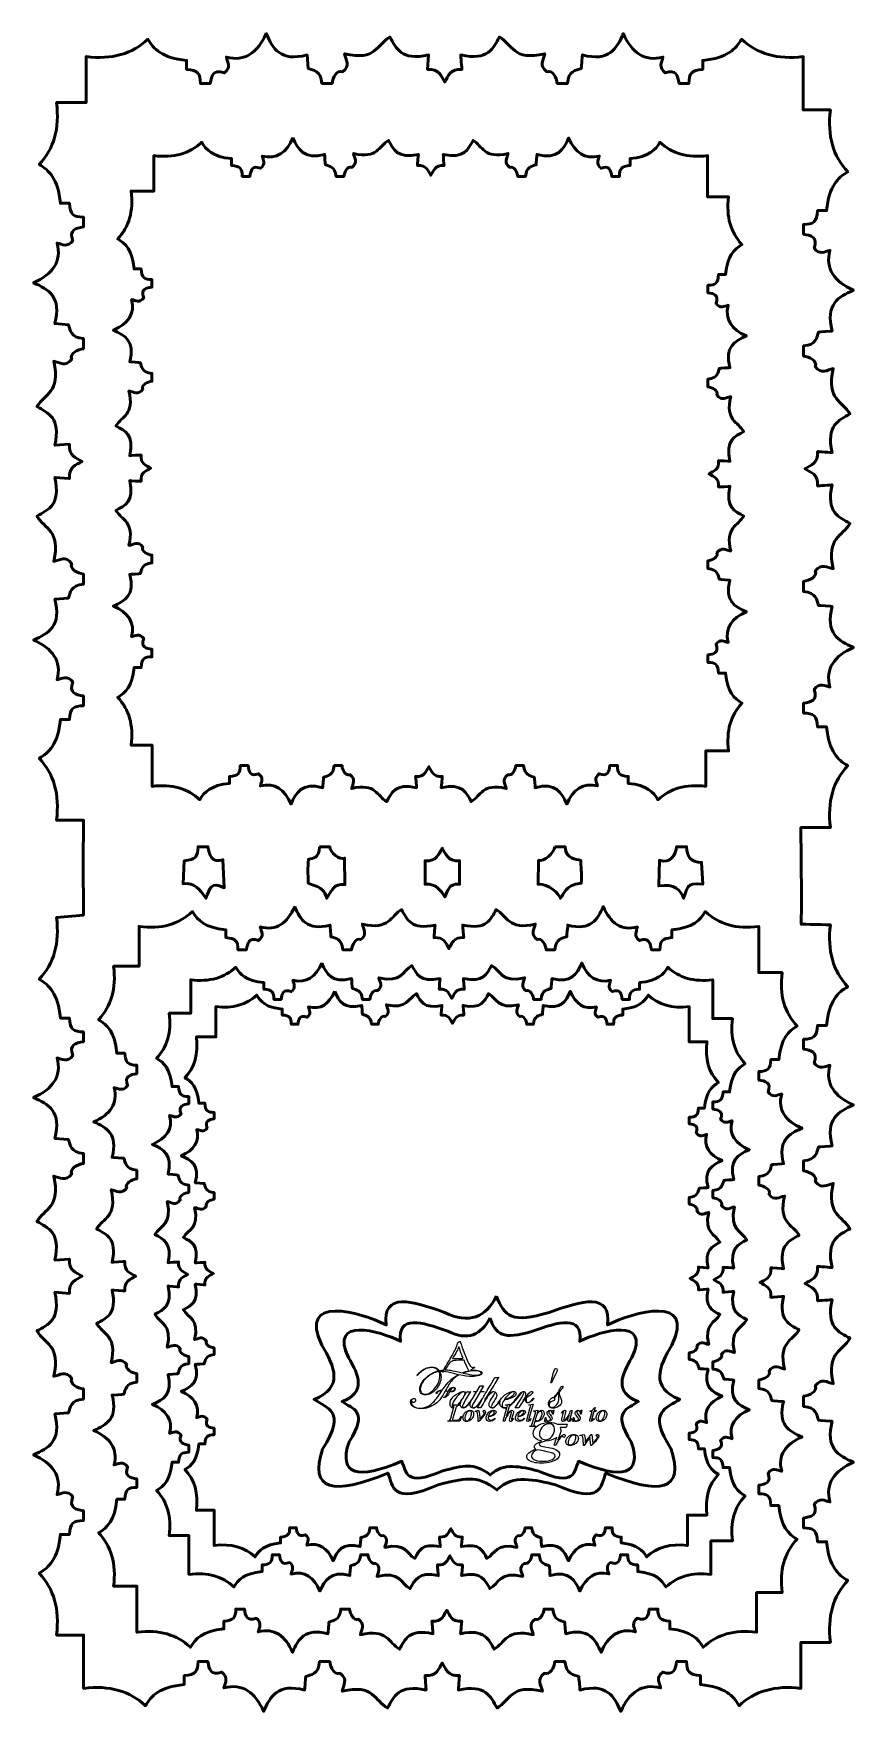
# Model space of a CAD drawing. Header units: centimetres. Extents: x -6.5 to 6.5, y -13.3 to 13.3.
import ezdxf

# ---------------------------------------------------------------- set-up
doc = ezdxf.new("R2010")
doc.units = ezdxf.units.CM
doc.header["$MEASUREMENT"] = 0
doc.layers.add('Layer 1', color=7, linetype='Continuous')

msp = doc.modelspace()

# ---------------------------------------------------------------- linework, layer by layer
at = {"layer": 'Layer 1', "color": 45, "lineweight": 50}
for points, knots in [([(-2.82218, 13.34787), (-2.95699, 13.04617), (-3.15753, 12.89484), (-3.45635, 12.97332), (-3.45635, 12.97332), (-3.43665, 12.89008), (-3.37732, 12.80604), (-3.49025, 12.72279), (-3.49025, 12.72279), (-3.66928, 12.78884), (-3.69345, 12.67425), (-3.71184, 12.55412), (-3.71184, 12.55412), (-3.71307, 12.55412), (-3.86976, 12.55412), (-3.86976, 12.55412), (-3.86976, 12.55412), (-3.86976, 12.7117), (-3.90792, 12.76464), (-4.08969, 12.77654), (-4.08969, 12.77654), (-4.08969, 12.77654), (-4.08969, 12.91958), (-4.08969, 12.91958), (-4.08969, 12.91958), (-4.48227, 12.95949), (-4.61241, 13.10045), (-4.70402, 13.25775), (-4.70402, 13.25775), (-4.95226, 13.02627), (-5.27801, 12.92849), (-5.69042, 12.98242), (-5.69042, 12.98242), (-5.69042, 12.98242), (-5.69042, 12.24903), (-5.69042, 12.24903), (-5.69042, 12.24903), (-5.69042, 12.24903), (-6.16006, 12.24903), (-6.16006, 12.24903), (-6.16006, 12.24903), (-6.10613, 11.83663), (-6.20391, 11.51335), (-6.43539, 11.26511), (-6.43539, 11.26511), (-6.27809, 11.1735), (-6.13795, 11.04088), (-6.09805, 10.6483), (-6.09805, 10.6483), (-6.09805, 10.6483), (-5.95418, 10.6483), (-5.95418, 10.6483), (-5.95418, 10.6483), (-5.94228, 10.46653), (-5.88935, 10.42837), (-5.73176, 10.42837), (-5.73176, 10.42837), (-5.73176, 10.42837), (-5.73176, 10.27045), (-5.73176, 10.27045), (-5.73176, 10.27045), (-5.85189, 10.25206), (-5.96649, 10.22954), (-5.90043, 10.05052), (-5.90043, 10.05052), (-5.98368, 9.93758), (-6.06771, 9.99527), (-6.15096, 10.01497), (-6.15096, 10.01497), (-6.07248, 9.71614), (-6.22381, 9.51726), (-6.52551, 9.38245), (-6.52551, 9.38245), (-6.28843, 9.2797), (-6.07333, 9.15767), (-6.18651, 8.73257), (-6.18651, 8.73257), (-6.18651, 8.73257), (-5.97154, 8.71355), (-5.97154, 8.71355), (-5.97154, 8.71355), (-5.93801, 8.63139), (-5.94042, 8.51101), (-5.73176, 8.49362), (-5.73176, 8.49362), (-5.73176, 8.49362), (-5.73176, 8.33322), (-5.73176, 8.33322), (-5.73176, 8.33322), (-5.82097, 8.32379), (-5.95693, 8.25467), (-5.91862, 8.16868), (-5.91862, 8.16868), (-6.01376, 8.0343), (-6.10873, 8.11576), (-6.20387, 8.13313), (-6.20387, 8.13313), (-6.08691, 7.63398), (-6.35375, 7.61639), (-6.47176, 7.41214), (-6.47176, 7.41214), (-6.29308, 7.30988), (-6.08928, 7.23933), (-6.18651, 6.79698), (-6.18651, 6.79698), (-6.18651, 6.79698), (-5.95417, 6.81434), (-5.95417, 6.81434), (-5.95417, 6.81434), (-5.96915, 6.62624), (-5.84824, 6.60044), (-5.75408, 6.54149), (-5.75408, 6.54149), (-5.8483, 6.48236), (-5.96917, 6.45453), (-5.95417, 6.26616), (-5.95417, 6.26616), (-5.95417, 6.26616), (-6.18651, 6.28518), (-6.18651, 6.28518), (-6.18651, 6.28518), (-6.08928, 5.84283), (-6.29308, 5.77146), (-6.47176, 5.6692), (-6.47176, 5.6692), (-6.35375, 5.46495), (-6.08691, 5.44736), (-6.20387, 4.94821), (-6.20387, 4.94821), (-6.10873, 4.96557), (-6.01376, 5.04786), (-5.91862, 4.91348), (-5.91862, 4.91348), (-5.95692, 4.82749), (-5.82096, 4.75754), (-5.73176, 4.74812), (-5.73176, 4.74812), (-5.73176, 4.74812), (-5.73176, 4.58689), (-5.73176, 4.58689), (-5.73176, 4.58689), (-5.94042, 4.56949), (-5.93801, 4.44911), (-5.97154, 4.36696), (-5.97154, 4.36696), (-5.97154, 4.36696), (-6.18651, 4.35042), (-6.18651, 4.35042), (-6.18651, 4.35042), (-6.07333, 3.92532), (-6.28843, 3.80163), (-6.52551, 3.69888), (-6.52551, 3.69888), (-6.22381, 3.56407), (-6.07247, 3.36519), (-6.15096, 3.06636), (-6.15096, 3.06636), (-6.06771, 3.08606), (-5.98369, 3.14374), (-5.90043, 3.03081), (-5.90043, 3.03081), (-5.96648, 2.85178), (-5.85189, 2.82844), (-5.73176, 2.81005), (-5.73176, 2.81005), (-5.73176, 2.81005), (-5.73176, 2.65213), (-5.73176, 2.65213), (-5.73176, 2.65213), (-5.88934, 2.65213), (-5.94228, 2.61397), (-5.95418, 2.4322), (-5.95418, 2.4322), (-5.95418, 2.4322), (-6.09805, 2.4322), (-6.09805, 2.4322), (-6.09805, 2.4322), (-6.13795, 2.03962), (-6.27809, 1.90865), (-6.43539, 1.81704), (-6.43539, 1.81704), (-6.20391, 1.5688), (-6.10614, 1.2447), (-6.16006, 0.83229), (-6.16006, 0.83229), (-6.16006, 0.83229), (-5.72846, 0.83229), (-5.72846, 0.83229), (-5.72846, 0.83229), (-5.73948, 0.26407), (-5.73153, -0.12191), (-5.73153, -0.67772), (-5.73153, -0.67772), (-5.73153, -0.67772), (-6.16006, -0.71552), (-6.16006, -0.71552), (-6.16006, -0.71552), (-6.10613, -1.12792), (-6.20391, -1.4512), (-6.43539, -1.69944), (-6.43539, -1.69944), (-6.27809, -1.79105), (-6.13795, -1.92367), (-6.09805, -2.31625), (-6.09805, -2.31625), (-6.09805, -2.31625), (-5.95418, -2.31625), (-5.95418, -2.31625), (-5.95418, -2.31625), (-5.94228, -2.49802), (-5.88935, -2.53618), (-5.73176, -2.53618), (-5.73176, -2.53618), (-5.73176, -2.53618), (-5.73176, -2.6941), (-5.73176, -2.6941), (-5.73176, -2.6941), (-5.85189, -2.71249), (-5.96649, -2.73501), (-5.90043, -2.91403), (-5.90043, -2.91403), (-5.98368, -3.02697), (-6.06771, -2.96928), (-6.15096, -2.94958), (-6.15096, -2.94958), (-6.07248, -3.24841), (-6.22381, -3.44729), (-6.52551, -3.5821), (-6.52551, -3.5821), (-6.28843, -3.68485), (-6.07333, -3.80688), (-6.18651, -4.23198), (-6.18651, -4.23198), (-6.18651, -4.23198), (-5.97154, -4.251), (-5.97154, -4.251), (-5.97154, -4.251), (-5.93801, -4.33316), (-5.94042, -4.45354), (-5.73176, -4.47093), (-5.73176, -4.47093), (-5.73176, -4.47093), (-5.73176, -4.63133), (-5.73176, -4.63133), (-5.73176, -4.63133), (-5.82097, -4.64076), (-5.95693, -4.70988), (-5.91862, -4.79587), (-5.91862, -4.79587), (-6.01376, -4.93025), (-6.10873, -4.84879), (-6.20387, -4.83142), (-6.20387, -4.83142), (-6.08691, -5.33057), (-6.35375, -5.34816), (-6.47176, -5.55241), (-6.47176, -5.55241), (-6.29308, -5.65467), (-6.08928, -5.72522), (-6.18651, -6.16757), (-6.18651, -6.16757), (-6.18651, -6.16757), (-5.95417, -6.15021), (-5.95417, -6.15021), (-5.95417, -6.15021), (-5.96915, -6.33831), (-5.84824, -6.36411), (-5.75408, -6.42306), (-5.75408, -6.42306), (-5.8483, -6.48219), (-5.96917, -6.51002), (-5.95417, -6.69839), (-5.95417, -6.69839), (-5.95417, -6.69839), (-6.18651, -6.67937), (-6.18651, -6.67937), (-6.18651, -6.67937), (-6.08928, -7.12172), (-6.29308, -7.19309), (-6.47176, -7.29535), (-6.47176, -7.29535), (-6.35375, -7.4996), (-6.08691, -7.51719), (-6.20387, -8.01634), (-6.20387, -8.01634), (-6.10873, -7.99898), (-6.01376, -7.91669), (-5.91862, -8.05107), (-5.91862, -8.05107), (-5.95692, -8.13706), (-5.82096, -8.20701), (-5.73176, -8.21643), (-5.73176, -8.21643), (-5.73176, -8.21643), (-5.73176, -8.37766), (-5.73176, -8.37766), (-5.73176, -8.37766), (-5.94042, -8.39506), (-5.93801, -8.51544), (-5.97154, -8.59759), (-5.97154, -8.59759), (-5.97154, -8.59759), (-6.18651, -8.61413), (-6.18651, -8.61413), (-6.18651, -8.61413), (-6.07333, -9.03923), (-6.28843, -9.16292), (-6.52551, -9.26567), (-6.52551, -9.26567), (-6.22381, -9.40048), (-6.07247, -9.59936), (-6.15096, -9.89819), (-6.15096, -9.89819), (-6.06771, -9.87849), (-5.98369, -9.82081), (-5.90043, -9.93374), (-5.90043, -9.93374), (-5.96648, -10.11277), (-5.85189, -10.13611), (-5.73176, -10.1545), (-5.73176, -10.1545), (-5.73176, -10.1545), (-5.73176, -10.31242), (-5.73176, -10.31242), (-5.73176, -10.31242), (-5.88934, -10.31242), (-5.94228, -10.35058), (-5.95418, -10.53235), (-5.95418, -10.53235), (-5.95418, -10.53235), (-6.09805, -10.53235), (-6.09805, -10.53235), (-6.09805, -10.53235), (-6.13795, -10.92493), (-6.27809, -11.0559), (-6.43539, -11.14751), (-6.43539, -11.14751), (-6.20391, -11.39575), (-6.10614, -11.71985), (-6.16006, -12.13226), (-6.16006, -12.13226), (-6.16006, -12.13226), (-5.72846, -12.13226), (-5.72846, -12.13226), (-5.72846, -12.13226), (-5.72846, -12.13226), (-5.72846, -12.98223), (-5.72846, -12.98223), (-5.72846, -12.98223), (-5.31605, -12.92831), (-4.99278, -13.02608), (-4.74454, -13.25756), (-4.74454, -13.25756), (-4.65293, -13.10026), (-4.52032, -12.9593), (-4.12773, -12.91939), (-4.12773, -12.91939), (-4.12773, -12.91939), (-4.12773, -12.77718), (-4.12773, -12.77718), (-4.12773, -12.77718), (-3.94595, -12.76528), (-3.9078, -12.71235), (-3.9078, -12.55476), (-3.9078, -12.55476), (-3.9078, -12.55476), (-3.74988, -12.55476), (-3.74988, -12.55476), (-3.74988, -12.55476), (-3.73149, -12.67489), (-3.70898, -12.78948), (-3.52995, -12.72343), (-3.52995, -12.72343), (-3.41701, -12.80668), (-3.4747, -12.89071), (-3.4944, -12.97396), (-3.4944, -12.97396), (-3.19557, -12.89547), (-2.99752, -13.04681), (-2.86271, -13.34851), (-2.86271, -13.34851), (-2.75996, -13.11144), (-2.63625, -12.89553), (-2.21117, -13.00869), (-2.21117, -13.00869), (-2.21117, -13.00869), (-2.19244, -12.79784), (-2.19215, -12.79454), (-2.19215, -12.79454), (-2.11, -12.76101), (-1.98961, -12.76341), (-1.97222, -12.55476), (-1.97222, -12.55476), (-1.97222, -12.55476), (-1.81429, -12.55476), (-1.81182, -12.55476), (-1.81182, -12.55476), (-1.80239, -12.64395), (-1.73408, -12.77905), (-1.64811, -12.7408), (-1.64811, -12.7408), (-1.51374, -12.83593), (-1.59518, -12.93092), (-1.61256, -13.02605), (-1.61256, -13.02605), (-1.11344, -12.90909), (-1.09496, -13.17592), (-0.89074, -13.29394), (-0.89074, -13.29394), (-0.78848, -13.11526), (-0.71872, -12.91148), (-0.27641, -13.00869), (-0.27641, -13.00869), (-0.27641, -13.00869), (-0.29269, -12.78074), (-0.29295, -12.77718), (-0.29295, -12.77718), (-0.10488, -12.79216), (-0.07903, -12.67042), (-0.0201, -12.57626), (-0.0201, -12.57626), (0.03902, -12.67047), (0.06524, -12.79216), (0.25358, -12.77718), (0.25358, -12.77718), (0.25359, -12.77718), (0.25439, -12.77718), (0.25441, -12.77718), (0.25441, -12.77718), (0.25441, -12.77718), (0.23568, -13.00512), (0.23539, -13.00869), (0.23539, -13.00869), (0.67771, -12.91147), (0.74912, -13.11527), (0.85137, -13.29394), (0.85137, -13.29394), (1.05562, -13.17593), (1.07408, -12.90911), (1.57319, -13.02605), (1.57319, -13.02605), (1.55583, -12.93091), (1.47275, -12.83593), (1.60709, -12.7408), (1.60709, -12.7408), (1.69307, -12.7791), (1.76301, -12.64397), (1.77245, -12.55476), (1.77245, -12.55476), (1.77245, -12.55476), (1.93121, -12.55476), (1.93368, -12.55476), (1.93368, -12.55476), (1.95108, -12.76339), (2.07146, -12.76102), (2.15361, -12.79454), (2.15361, -12.79454), (2.15361, -12.79454), (2.17071, -13.00539), (2.17097, -13.00869), (2.17097, -13.00869), (2.59605, -12.89552), (2.71893, -13.11145), (2.82168, -13.34851), (2.82168, -13.34851), (2.95649, -13.04682), (3.15622, -12.89549), (3.45503, -12.97396), (3.45503, -12.97396), (3.43534, -12.89072), (3.37605, -12.80667), (3.48893, -12.72343), (3.48893, -12.72343), (3.48894, -12.72342), (3.48974, -12.72344), (3.48976, -12.72343), (3.48976, -12.72343), (3.66877, -12.78947), (3.69213, -12.67487), (3.71052, -12.55476), (3.71052, -12.55476), (3.71052, -12.55476), (3.86601, -12.55476), (3.86844, -12.55476), (3.86844, -12.55476), (3.86846, -12.55476), (3.86927, -12.55476), (3.86927, -12.55476), (3.86927, -12.55476), (3.86926, -12.71233), (3.90746, -12.76528), (4.0892, -12.77718), (4.0892, -12.77718), (4.0892, -12.77718), (4.0892, -12.9172), (4.0892, -12.91939), (4.0892, -12.91939), (4.48176, -12.95929), (4.61192, -13.10027), (4.70353, -13.25756), (4.70353, -13.25756), (4.95176, -13.02609), (5.27672, -12.92832), (5.6891, -12.98223), (5.6891, -12.98223), (5.6891, -12.98223), (5.6891, -12.25535), (5.6891, -12.24967), (5.6891, -12.24967), (5.6891, -12.24967), (6.1533, -12.24967), (6.15874, -12.24967), (6.15874, -12.24967), (6.10482, -11.83729), (6.20262, -11.51316), (6.43407, -11.26492), (6.43407, -11.26492), (6.27677, -11.17332), (6.13664, -11.0415), (6.09673, -10.64894), (6.09673, -10.64894), (6.09673, -10.64894), (5.95697, -10.64894), (5.95369, -10.64894), (5.95369, -10.64894), (5.9418, -10.46719), (5.88881, -10.42901), (5.73128, -10.429), (5.73128, -10.429), (5.73126, -10.429), (5.73047, -10.429), (5.73045, -10.429), (5.73045, -10.429), (5.73045, -10.429), (5.73045, -10.27469), (5.73045, -10.27108), (5.73045, -10.27108), (5.85057, -10.25269), (5.96595, -10.23011), (5.89995, -10.05115), (5.89995, -10.05115), (5.98318, -9.93824), (6.06724, -9.99589), (6.15048, -10.0156), (6.15048, -10.0156), (6.072, -9.71679), (6.22336, -9.51789), (6.52503, -9.38308), (6.52503, -9.38308), (6.28796, -9.28033), (6.07205, -9.15744), (6.1852, -8.73237), (6.1852, -8.73237), (6.1852, -8.73237), (5.97435, -8.71447), (5.97105, -8.71418), (5.97105, -8.71418), (5.93752, -8.63203), (5.93989, -8.51165), (5.73127, -8.49425), (5.73127, -8.49425), (5.73126, -8.49425), (5.73046, -8.49425), (5.73044, -8.49425), (5.73044, -8.49425), (5.73044, -8.49425), (5.73044, -8.33549), (5.73044, -8.33302), (5.73044, -8.33302), (5.81963, -8.32359), (5.95557, -8.25528), (5.9173, -8.16931), (5.9173, -8.16931), (6.01243, -8.03495), (6.10742, -8.11555), (6.20256, -8.13293), (6.20256, -8.13293), (6.0856, -7.63381), (6.35243, -7.61616), (6.47045, -7.41194), (6.47045, -7.41194), (6.29177, -7.30968), (6.08798, -7.23909), (6.18519, -6.79678), (6.18519, -6.79678), (6.18519, -6.79678), (5.95724, -6.8147), (5.95368, -6.81497), (5.95368, -6.81497), (5.96866, -6.6269), (5.84693, -6.60022), (5.75276, -6.54129), (5.75276, -6.54129), (5.84697, -6.48217), (5.96867, -6.45513), (5.95368, -6.26678), (5.95368, -6.26678), (5.95368, -6.26678), (6.18163, -6.28551), (6.18519, -6.2858), (6.18519, -6.2858), (6.08797, -5.84348), (6.29177, -5.77124), (6.47045, -5.66899), (6.47045, -5.66899), (6.35244, -5.46475), (6.08562, -5.4471), (6.20256, -4.948), (6.20256, -4.948), (6.10743, -4.96536), (6.01244, -5.04841), (5.9173, -4.9141), (5.9173, -4.9141), (5.9556, -4.82812), (5.82047, -4.75735), (5.73127, -4.74791), (5.73127, -4.74791), (5.73126, -4.74791), (5.73045, -4.74791), (5.73044, -4.74791), (5.73044, -4.74791), (5.73044, -4.74791), (5.73044, -4.58998), (5.73044, -4.58751), (5.73044, -4.58751), (5.93907, -4.57012), (5.93753, -4.44973), (5.97105, -4.36758), (5.97105, -4.36758), (5.97105, -4.36758), (6.1819, -4.3513), (6.1852, -4.35104), (6.1852, -4.35104), (6.07202, -3.92596), (6.28796, -3.80225), (6.52503, -3.6995), (6.52503, -3.6995), (6.22334, -3.5647), (6.07201, -3.36497), (6.15048, -3.06615), (6.15048, -3.06615), (6.06723, -3.08585), (5.9832, -3.14436), (5.89995, -3.03142), (5.89995, -3.03142), (5.966, -2.85241), (5.85057, -2.82822), (5.73045, -2.80983), (5.73045, -2.80983), (5.73045, -2.80983), (5.73045, -2.65516), (5.73045, -2.65273), (5.73045, -2.65273), (5.88803, -2.65273), (5.94179, -2.61454), (5.95369, -2.4328), (5.95369, -2.4328), (5.95369, -2.4328), (6.09453, -2.4328), (6.09673, -2.4328), (6.09673, -2.4328), (6.13663, -2.04024), (6.27678, -1.90925), (6.43407, -1.81764), (6.43407, -1.81764), (6.2026, -1.56941), (6.10483, -1.24446), (6.15874, -0.83207), (6.15874, -0.83207), (6.15874, -0.83207), (5.69777, -0.82262), (5.69277, -0.82262), (5.69277, -0.82262), (5.70375, -0.25474), (5.68911, 0.1594), (5.68911, 0.71492), (5.68911, 0.71492), (5.68911, 0.71492), (6.15331, 0.71492), (6.15875, 0.71492), (6.15875, 0.71492), (6.10483, 1.1273), (6.20263, 1.45143), (6.43408, 1.69967), (6.43408, 1.69967), (6.27678, 1.79127), (6.13665, 1.9231), (6.09674, 2.31565), (6.09674, 2.31565), (6.09674, 2.31565), (5.95698, 2.31565), (5.9537, 2.31565), (5.9537, 2.31565), (5.94181, 2.4974), (5.88882, 2.53558), (5.73129, 2.53558), (5.73129, 2.53558), (5.73127, 2.53558), (5.73048, 2.53558), (5.73046, 2.53558), (5.73046, 2.53558), (5.73046, 2.53558), (5.73046, 2.68989), (5.73046, 2.6935), (5.73046, 2.6935), (5.85058, 2.71189), (5.96596, 2.73447), (5.89996, 2.91343), (5.89996, 2.91343), (5.98319, 3.02634), (6.06725, 2.96869), (6.15049, 2.94898), (6.15049, 2.94898), (6.07201, 3.24779), (6.22337, 3.44669), (6.52504, 3.5815), (6.52504, 3.5815), (6.28797, 3.68425), (6.07206, 3.80714), (6.18521, 4.23221), (6.18521, 4.23221), (6.18521, 4.23221), (5.97436, 4.25011), (5.97106, 4.2504), (5.97106, 4.2504), (5.93753, 4.33255), (5.9399, 4.45293), (5.73128, 4.47033), (5.73128, 4.47033), (5.73127, 4.47033), (5.73047, 4.47033), (5.73045, 4.47033), (5.73045, 4.47033), (5.73045, 4.47033), (5.73045, 4.62909), (5.73045, 4.63156), (5.73045, 4.63156), (5.81964, 4.64099), (5.95558, 4.7093), (5.91731, 4.79527), (5.91731, 4.79527), (6.01244, 4.92963), (6.10743, 4.84903), (6.20257, 4.83165), (6.20257, 4.83165), (6.08561, 5.33077), (6.35244, 5.34842), (6.47046, 5.55264), (6.47046, 5.55264), (6.29178, 5.6549), (6.08799, 5.72549), (6.1852, 6.1678), (6.1852, 6.1678), (6.1852, 6.1678), (5.95725, 6.14988), (5.95369, 6.14961), (5.95369, 6.14961), (5.96867, 6.33768), (5.84694, 6.36436), (5.75277, 6.42329), (5.75277, 6.42329), (5.84698, 6.48241), (5.96868, 6.50945), (5.95369, 6.6978), (5.95369, 6.6978), (5.95369, 6.6978), (6.18164, 6.67907), (6.1852, 6.67878), (6.1852, 6.67878), (6.08798, 7.1211), (6.29178, 7.19334), (6.47046, 7.29559), (6.47046, 7.29559), (6.35245, 7.49984), (6.08563, 7.51748), (6.20257, 8.01658), (6.20257, 8.01658), (6.10744, 7.99922), (6.01245, 7.91617), (5.91731, 8.05048), (5.91731, 8.05048), (5.95561, 8.13646), (5.82048, 8.20723), (5.73128, 8.21667), (5.73128, 8.21667), (5.73127, 8.21667), (5.73046, 8.21667), (5.73045, 8.21667), (5.73045, 8.21667), (5.73045, 8.21667), (5.73045, 8.3746), (5.73045, 8.37707), (5.73045, 8.37707), (5.93908, 8.39446), (5.93754, 8.51485), (5.97106, 8.597), (5.97106, 8.597), (5.97106, 8.597), (6.18191, 8.61328), (6.18521, 8.61354), (6.18521, 8.61354), (6.07203, 9.03862), (6.28797, 9.16233), (6.52504, 9.26508), (6.52504, 9.26508), (6.22335, 9.39988), (6.07202, 9.59961), (6.15049, 9.89843), (6.15049, 9.89843), (6.06724, 9.87873), (5.98321, 9.82022), (5.89996, 9.93316), (5.89996, 9.93316), (5.96601, 10.11218), (5.85058, 10.13636), (5.73046, 10.15475), (5.73046, 10.15475), (5.73046, 10.15475), (5.73046, 10.30942), (5.73046, 10.31185), (5.73046, 10.31185), (5.88804, 10.31185), (5.9418, 10.35004), (5.9537, 10.53178), (5.9537, 10.53178), (5.9537, 10.53178), (6.09454, 10.53178), (6.09674, 10.53178), (6.09674, 10.53178), (6.13664, 10.92434), (6.27679, 11.05533), (6.43408, 11.14694), (6.43408, 11.14694), (6.20261, 11.39517), (6.10484, 11.72012), (6.15875, 12.13251), (6.15875, 12.13251), (6.15875, 12.13251), (5.73215, 12.13251), (5.72715, 12.13251), (5.72715, 12.13251), (5.72715, 12.13251), (5.72715, 12.97589), (5.72715, 12.98248), (5.72715, 12.98248), (5.31476, 12.92856), (4.99147, 13.02635), (4.74323, 13.25781), (4.74323, 13.25781), (4.65163, 13.10051), (4.51981, 12.95955), (4.12725, 12.91964), (4.12725, 12.91964), (4.12725, 12.91964), (4.12725, 12.77879), (4.12725, 12.7766), (4.12725, 12.7766), (3.94549, 12.76471), (3.90649, 12.71175), (3.90649, 12.55418), (3.90649, 12.55418), (3.90649, 12.55418), (3.751, 12.55418), (3.74857, 12.55418), (3.74857, 12.55418), (3.73018, 12.6743), (3.70846, 12.78888), (3.52946, 12.72285), (3.52946, 12.72285), (3.41654, 12.80609), (3.47337, 12.89014), (3.49308, 12.97338), (3.49308, 12.97338), (3.19426, 12.8949), (2.9962, 13.04624), (2.86139, 13.34793), (2.86139, 13.34793), (2.75865, 13.11086), (2.63493, 12.89495), (2.20985, 13.00811), (2.20985, 13.00811), (2.20985, 13.00811), (2.19195, 12.79726), (2.19166, 12.79396), (2.19166, 12.79396), (2.10951, 12.76043), (1.98913, 12.7628), (1.97173, 12.55418), (1.97173, 12.55418), (1.97173, 12.55418), (1.81297, 12.55418), (1.8105, 12.55418), (1.8105, 12.55418), (1.80107, 12.64337), (1.73276, 12.77847), (1.64679, 12.74022), (1.64679, 12.74022), (1.51242, 12.83535), (1.59386, 12.93034), (1.61124, 13.02547), (1.61124, 13.02547), (1.11212, 12.90851), (1.09364, 13.17534), (0.88942, 13.29336), (0.88942, 13.29336), (0.78716, 13.11468), (0.7174, 12.9109), (0.27509, 13.00811), (0.27509, 13.00811), (0.27509, 13.00811), (0.29137, 12.78016), (0.29163, 12.7766), (0.29163, 12.7766), (0.10353, 12.79159), (0.07772, 12.66984), (0.01878, 12.57568), (0.01878, 12.57568), (-0.04035, 12.6699), (-0.06653, 12.79161), (-0.2549, 12.7766), (-0.2549, 12.7766), (-0.2549, 12.7766), (-0.23671, 13.00811), (-0.23671, 13.00811), (-0.23671, 13.00811), (-0.67906, 12.91088), (-0.75043, 13.11468), (-0.85269, 13.29336), (-0.85269, 13.29336), (-1.05694, 13.17534), (-1.07536, 12.9085), (-1.57451, 13.02547), (-1.57451, 13.02547), (-1.55715, 12.93033), (-1.47403, 12.83536), (-1.60841, 12.74022), (-1.60841, 12.74022), (-1.6944, 12.77852), (-1.76434, 12.64339), (-1.77377, 12.55418), (-1.77377, 12.55418), (-1.77377, 12.55418), (-1.93417, 12.55418), (-1.93417, 12.55418), (-1.93417, 12.55418), (-1.95157, 12.76283), (-2.07195, 12.76043), (-2.1541, 12.79396), (-2.1541, 12.79396), (-2.1541, 12.79396), (-2.17229, 13.00811), (-2.17229, 13.00811), (-2.17229, 13.00811), (-2.59739, 12.89493), (-2.71942, 13.11085), (-2.82217, 13.34793), (-2.82217, 13.34793), (-2.82217, 13.34793), (-2.82218, 13.34787), (-2.82218, 13.34787)], [0, 0, 0, 0, 0.00414938, 0.00414938, 0.00414938, 0.00414938, 0.00829876, 0.00829876, 0.00829876, 0.00829876, 0.01244813, 0.01244813, 0.01244813, 0.01244813, 0.01659751, 0.01659751, 0.01659751, 0.01659751, 0.02074689, 0.02074689, 0.02074689, 0.02074689, 0.02489627, 0.02489627, 0.02489627, 0.02489627, 0.02904564, 0.02904564, 0.02904564, 0.02904564, 0.03319502, 0.03319502, 0.03319502, 0.03319502, 0.0373444, 0.0373444, 0.0373444, 0.0373444, 0.04149378, 0.04149378, 0.04149378, 0.04149378, 0.04564315, 0.04564315, 0.04564315, 0.04564315, 0.04979253, 0.04979253, 0.04979253, 0.04979253, 0.05394191, 0.05394191, 0.05394191, 0.05394191, 0.05809129, 0.05809129, 0.05809129, 0.05809129, 0.06224066, 0.06224066, 0.06224066, 0.06224066, 0.06639004, 0.06639004, 0.06639004, 0.06639004, 0.07053942, 0.07053942, 0.07053942, 0.07053942, 0.0746888, 0.0746888, 0.0746888, 0.0746888, 0.07883817, 0.07883817, 0.07883817, 0.07883817, 0.08298755, 0.08298755, 0.08298755, 0.08298755, 0.08713693, 0.08713693, 0.08713693, 0.08713693, 0.09128631, 0.09128631, 0.09128631, 0.09128631, 0.09543568, 0.09543568, 0.09543568, 0.09543568, 0.09958506, 0.09958506, 0.09958506, 0.09958506, 0.10373444, 0.10373444, 0.10373444, 0.10373444, 0.10788382, 0.10788382, 0.10788382, 0.10788382, 0.1120332, 0.1120332, 0.1120332, 0.1120332, 0.11618257, 0.11618257, 0.11618257, 0.11618257, 0.12033195, 0.12033195, 0.12033195, 0.12033195, 0.12448133, 0.12448133, 0.12448133, 0.12448133, 0.12863071, 0.12863071, 0.12863071, 0.12863071, 0.13278008, 0.13278008, 0.13278008, 0.13278008, 0.13692946, 0.13692946, 0.13692946, 0.13692946, 0.14107884, 0.14107884, 0.14107884, 0.14107884, 0.14522822, 0.14522822, 0.14522822, 0.14522822, 0.14937759, 0.14937759, 0.14937759, 0.14937759, 0.15352697, 0.15352697, 0.15352697, 0.15352697, 0.15767635, 0.15767635, 0.15767635, 0.15767635, 0.16182573, 0.16182573, 0.16182573, 0.16182573, 0.1659751, 0.1659751, 0.1659751, 0.1659751, 0.17012448, 0.17012448, 0.17012448, 0.17012448, 0.17427386, 0.17427386, 0.17427386, 0.17427386, 0.17842324, 0.17842324, 0.17842324, 0.17842324, 0.18257261, 0.18257261, 0.18257261, 0.18257261, 0.18672199, 0.18672199, 0.18672199, 0.18672199, 0.19087137, 0.19087137, 0.19087137, 0.19087137, 0.19502075, 0.19502075, 0.19502075, 0.19502075, 0.19917012, 0.19917012, 0.19917012, 0.19917012, 0.2033195, 0.2033195, 0.2033195, 0.2033195, 0.20746888, 0.20746888, 0.20746888, 0.20746888, 0.21161826, 0.21161826, 0.21161826, 0.21161826, 0.21576763, 0.21576763, 0.21576763, 0.21576763, 0.21991701, 0.21991701, 0.21991701, 0.21991701, 0.22406639, 0.22406639, 0.22406639, 0.22406639, 0.22821577, 0.22821577, 0.22821577, 0.22821577, 0.23236515, 0.23236515, 0.23236515, 0.23236515, 0.23651452, 0.23651452, 0.23651452, 0.23651452, 0.2406639, 0.2406639, 0.2406639, 0.2406639, 0.24481328, 0.24481328, 0.24481328, 0.24481328, 0.24896266, 0.24896266, 0.24896266, 0.24896266, 0.25311203, 0.25311203, 0.25311203, 0.25311203, 0.25726141, 0.25726141, 0.25726141, 0.25726141, 0.26141079, 0.26141079, 0.26141079, 0.26141079, 0.26556017, 0.26556017, 0.26556017, 0.26556017, 0.26970954, 0.26970954, 0.26970954, 0.26970954, 0.27385892, 0.27385892, 0.27385892, 0.27385892, 0.2780083, 0.2780083, 0.2780083, 0.2780083, 0.28215768, 0.28215768, 0.28215768, 0.28215768, 0.28630705, 0.28630705, 0.28630705, 0.28630705, 0.29045643, 0.29045643, 0.29045643, 0.29045643, 0.29460581, 0.29460581, 0.29460581, 0.29460581, 0.29875519, 0.29875519, 0.29875519, 0.29875519, 0.30290456, 0.30290456, 0.30290456, 0.30290456, 0.30705394, 0.30705394, 0.30705394, 0.30705394, 0.31120332, 0.31120332, 0.31120332, 0.31120332, 0.3153527, 0.3153527, 0.3153527, 0.3153527, 0.31950207, 0.31950207, 0.31950207, 0.31950207, 0.32365145, 0.32365145, 0.32365145, 0.32365145, 0.32780083, 0.32780083, 0.32780083, 0.32780083, 0.33195021, 0.33195021, 0.33195021, 0.33195021, 0.33609959, 0.33609959, 0.33609959, 0.33609959, 0.34024896, 0.34024896, 0.34024896, 0.34024896, 0.34439834, 0.34439834, 0.34439834, 0.34439834, 0.34854772, 0.34854772, 0.34854772, 0.34854772, 0.3526971, 0.3526971, 0.3526971, 0.3526971, 0.35684647, 0.35684647, 0.35684647, 0.35684647, 0.36099585, 0.36099585, 0.36099585, 0.36099585, 0.36514523, 0.36514523, 0.36514523, 0.36514523, 0.36929461, 0.36929461, 0.36929461, 0.36929461, 0.37344398, 0.37344398, 0.37344398, 0.37344398, 0.37759336, 0.37759336, 0.37759336, 0.37759336, 0.38174274, 0.38174274, 0.38174274, 0.38174274, 0.38589212, 0.38589212, 0.38589212, 0.38589212, 0.39004149, 0.39004149, 0.39004149, 0.39004149, 0.39419087, 0.39419087, 0.39419087, 0.39419087, 0.39834025, 0.39834025, 0.39834025, 0.39834025, 0.40248963, 0.40248963, 0.40248963, 0.40248963, 0.406639, 0.406639, 0.406639, 0.406639, 0.41078838, 0.41078838, 0.41078838, 0.41078838, 0.41493776, 0.41493776, 0.41493776, 0.41493776, 0.41908714, 0.41908714, 0.41908714, 0.41908714, 0.42323651, 0.42323651, 0.42323651, 0.42323651, 0.42738589, 0.42738589, 0.42738589, 0.42738589, 0.43153527, 0.43153527, 0.43153527, 0.43153527, 0.43568465, 0.43568465, 0.43568465, 0.43568465, 0.43983402, 0.43983402, 0.43983402, 0.43983402, 0.4439834, 0.4439834, 0.4439834, 0.4439834, 0.44813278, 0.44813278, 0.44813278, 0.44813278, 0.45228216, 0.45228216, 0.45228216, 0.45228216, 0.45643154, 0.45643154, 0.45643154, 0.45643154, 0.46058091, 0.46058091, 0.46058091, 0.46058091, 0.46473029, 0.46473029, 0.46473029, 0.46473029, 0.46887967, 0.46887967, 0.46887967, 0.46887967, 0.47302905, 0.47302905, 0.47302905, 0.47302905, 0.47717842, 0.47717842, 0.47717842, 0.47717842, 0.4813278, 0.4813278, 0.4813278, 0.4813278, 0.48547718, 0.48547718, 0.48547718, 0.48547718, 0.48962656, 0.48962656, 0.48962656, 0.48962656, 0.49377593, 0.49377593, 0.49377593, 0.49377593, 0.49792531, 0.49792531, 0.49792531, 0.49792531, 0.50207469, 0.50207469, 0.50207469, 0.50207469, 0.50622407, 0.50622407, 0.50622407, 0.50622407, 0.51037344, 0.51037344, 0.51037344, 0.51037344, 0.51452282, 0.51452282, 0.51452282, 0.51452282, 0.5186722, 0.5186722, 0.5186722, 0.5186722, 0.52282158, 0.52282158, 0.52282158, 0.52282158, 0.52697095, 0.52697095, 0.52697095, 0.52697095, 0.53112033, 0.53112033, 0.53112033, 0.53112033, 0.53526971, 0.53526971, 0.53526971, 0.53526971, 0.53941909, 0.53941909, 0.53941909, 0.53941909, 0.54356846, 0.54356846, 0.54356846, 0.54356846, 0.54771784, 0.54771784, 0.54771784, 0.54771784, 0.55186722, 0.55186722, 0.55186722, 0.55186722, 0.5560166, 0.5560166, 0.5560166, 0.5560166, 0.56016598, 0.56016598, 0.56016598, 0.56016598, 0.56431535, 0.56431535, 0.56431535, 0.56431535, 0.56846473, 0.56846473, 0.56846473, 0.56846473, 0.57261411, 0.57261411, 0.57261411, 0.57261411, 0.57676349, 0.57676349, 0.57676349, 0.57676349, 0.58091286, 0.58091286, 0.58091286, 0.58091286, 0.58506224, 0.58506224, 0.58506224, 0.58506224, 0.58921162, 0.58921162, 0.58921162, 0.58921162, 0.593361, 0.593361, 0.593361, 0.593361, 0.59751037, 0.59751037, 0.59751037, 0.59751037, 0.60165975, 0.60165975, 0.60165975, 0.60165975, 0.60580913, 0.60580913, 0.60580913, 0.60580913, 0.60995851, 0.60995851, 0.60995851, 0.60995851, 0.61410788, 0.61410788, 0.61410788, 0.61410788, 0.61825726, 0.61825726, 0.61825726, 0.61825726, 0.62240664, 0.62240664, 0.62240664, 0.62240664, 0.62655602, 0.62655602, 0.62655602, 0.62655602, 0.63070539, 0.63070539, 0.63070539, 0.63070539, 0.63485477, 0.63485477, 0.63485477, 0.63485477, 0.63900415, 0.63900415, 0.63900415, 0.63900415, 0.64315353, 0.64315353, 0.64315353, 0.64315353, 0.6473029, 0.6473029, 0.6473029, 0.6473029, 0.65145228, 0.65145228, 0.65145228, 0.65145228, 0.65560166, 0.65560166, 0.65560166, 0.65560166, 0.65975104, 0.65975104, 0.65975104, 0.65975104, 0.66390041, 0.66390041, 0.66390041, 0.66390041, 0.66804979, 0.66804979, 0.66804979, 0.66804979, 0.67219917, 0.67219917, 0.67219917, 0.67219917, 0.67634855, 0.67634855, 0.67634855, 0.67634855, 0.68049793, 0.68049793, 0.68049793, 0.68049793, 0.6846473, 0.6846473, 0.6846473, 0.6846473, 0.68879668, 0.68879668, 0.68879668, 0.68879668, 0.69294606, 0.69294606, 0.69294606, 0.69294606, 0.69709544, 0.69709544, 0.69709544, 0.69709544, 0.70124481, 0.70124481, 0.70124481, 0.70124481, 0.70539419, 0.70539419, 0.70539419, 0.70539419, 0.70954357, 0.70954357, 0.70954357, 0.70954357, 0.71369295, 0.71369295, 0.71369295, 0.71369295, 0.71784232, 0.71784232, 0.71784232, 0.71784232, 0.7219917, 0.7219917, 0.7219917, 0.7219917, 0.72614108, 0.72614108, 0.72614108, 0.72614108, 0.73029046, 0.73029046, 0.73029046, 0.73029046, 0.73443983, 0.73443983, 0.73443983, 0.73443983, 0.73858921, 0.73858921, 0.73858921, 0.73858921, 0.74273859, 0.74273859, 0.74273859, 0.74273859, 0.74688797, 0.74688797, 0.74688797, 0.74688797, 0.75103734, 0.75103734, 0.75103734, 0.75103734, 0.75518672, 0.75518672, 0.75518672, 0.75518672, 0.7593361, 0.7593361, 0.7593361, 0.7593361, 0.76348548, 0.76348548, 0.76348548, 0.76348548, 0.76763485, 0.76763485, 0.76763485, 0.76763485, 0.77178423, 0.77178423, 0.77178423, 0.77178423, 0.77593361, 0.77593361, 0.77593361, 0.77593361, 0.78008299, 0.78008299, 0.78008299, 0.78008299, 0.78423237, 0.78423237, 0.78423237, 0.78423237, 0.78838174, 0.78838174, 0.78838174, 0.78838174, 0.79253112, 0.79253112, 0.79253112, 0.79253112, 0.7966805, 0.7966805, 0.7966805, 0.7966805, 0.80082988, 0.80082988, 0.80082988, 0.80082988, 0.80497925, 0.80497925, 0.80497925, 0.80497925, 0.80912863, 0.80912863, 0.80912863, 0.80912863, 0.81327801, 0.81327801, 0.81327801, 0.81327801, 0.81742739, 0.81742739, 0.81742739, 0.81742739, 0.82157676, 0.82157676, 0.82157676, 0.82157676, 0.82572614, 0.82572614, 0.82572614, 0.82572614, 0.82987552, 0.82987552, 0.82987552, 0.82987552, 0.8340249, 0.8340249, 0.8340249, 0.8340249, 0.83817427, 0.83817427, 0.83817427, 0.83817427, 0.84232365, 0.84232365, 0.84232365, 0.84232365, 0.84647303, 0.84647303, 0.84647303, 0.84647303, 0.85062241, 0.85062241, 0.85062241, 0.85062241, 0.85477178, 0.85477178, 0.85477178, 0.85477178, 0.85892116, 0.85892116, 0.85892116, 0.85892116, 0.86307054, 0.86307054, 0.86307054, 0.86307054, 0.86721992, 0.86721992, 0.86721992, 0.86721992, 0.87136929, 0.87136929, 0.87136929, 0.87136929, 0.87551867, 0.87551867, 0.87551867, 0.87551867, 0.87966805, 0.87966805, 0.87966805, 0.87966805, 0.88381743, 0.88381743, 0.88381743, 0.88381743, 0.8879668, 0.8879668, 0.8879668, 0.8879668, 0.89211618, 0.89211618, 0.89211618, 0.89211618, 0.89626556, 0.89626556, 0.89626556, 0.89626556, 0.90041494, 0.90041494, 0.90041494, 0.90041494, 0.90456432, 0.90456432, 0.90456432, 0.90456432, 0.90871369, 0.90871369, 0.90871369, 0.90871369, 0.91286307, 0.91286307, 0.91286307, 0.91286307, 0.91701245, 0.91701245, 0.91701245, 0.91701245, 0.92116183, 0.92116183, 0.92116183, 0.92116183, 0.9253112, 0.9253112, 0.9253112, 0.9253112, 0.92946058, 0.92946058, 0.92946058, 0.92946058, 0.93360996, 0.93360996, 0.93360996, 0.93360996, 0.93775934, 0.93775934, 0.93775934, 0.93775934, 0.94190871, 0.94190871, 0.94190871, 0.94190871, 0.94605809, 0.94605809, 0.94605809, 0.94605809, 0.95020747, 0.95020747, 0.95020747, 0.95020747, 0.95435685, 0.95435685, 0.95435685, 0.95435685, 0.95850622, 0.95850622, 0.95850622, 0.95850622, 0.9626556, 0.9626556, 0.9626556, 0.9626556, 0.96680498, 0.96680498, 0.96680498, 0.96680498, 0.97095436, 0.97095436, 0.97095436, 0.97095436, 0.97510373, 0.97510373, 0.97510373, 0.97510373, 0.97925311, 0.97925311, 0.97925311, 0.97925311, 0.98340249, 0.98340249, 0.98340249, 0.98340249, 0.98755187, 0.98755187, 0.98755187, 0.98755187, 0.99170124, 0.99170124, 0.99170124, 0.99170124, 1, 1, 1, 1]), ([(-3.90779, 0.40975), (-3.90779, 0.40975), (-3.74987, 0.40975), (-3.74987, 0.40975), (-3.74987, 0.40975), (-3.73148, 0.28962), (-3.69007, 0.13723), (-3.51104, 0.20328), (-3.51104, 0.20328), (-3.51104, 0.20328), (-3.49025, -0.24179), (-3.49025, -0.24179), (-3.49025, -0.24179), (-3.71418, -0.13477), (-3.71367, -0.25927), (-3.78254, -0.41046), (-3.78254, -0.41046), (-3.88154, -0.26331), (-3.96351, -0.15838), (-4.1464, -0.1786), (-4.1464, -0.1786), (-4.1464, -0.1786), (-4.12774, 0.18733), (-4.12774, 0.18733), (-4.12774, 0.18733), (-3.94596, 0.19922), (-3.90781, 0.25216), (-3.90781, 0.40975), (-3.90781, 0.40975), (-3.90781, 0.40975), (-3.90779, 0.40975), (-3.90779, 0.40975)], [0, 0, 0, 0, 0.11111111, 0.11111111, 0.11111111, 0.11111111, 0.22222222, 0.22222222, 0.22222222, 0.22222222, 0.33333333, 0.33333333, 0.33333333, 0.33333333, 0.44444444, 0.44444444, 0.44444444, 0.44444444, 0.55555556, 0.55555556, 0.55555556, 0.55555556, 0.66666667, 0.66666667, 0.66666667, 0.66666667, 0.77777778, 0.77777778, 0.77777778, 0.77777778, 1, 1, 1, 1]), ([(-1.9722, 0.40975), (-1.9722, 0.40975), (-1.81427, 0.40975), (-1.8118, 0.40975), (-1.8118, 0.40975), (-1.80237, 0.32056), (-1.65976, 0.19018), (-1.57379, 0.22844), (-1.57379, 0.22844), (-1.57379, 0.22844), (-1.5706, -0.19135), (-1.5706, -0.19135), (-1.5706, -0.19135), (-1.7573, -0.18829), (-1.75996, -0.25927), (-1.85892, -0.41046), (-1.85892, -0.41046), (-1.89916, -0.28423), (-1.9114, -0.25249), (-2.1541, -0.17068), (-2.1541, -0.17068), (-2.15781, -0.00388), (-2.16227, 0.06738), (-2.1502, 0.20777), (-2.1502, 0.20777), (-2.06804, 0.2413), (-1.98959, 0.2011), (-1.9722, 0.40975)], [0, 0, 0, 0, 0.125, 0.125, 0.125, 0.125, 0.25, 0.25, 0.25, 0.25, 0.375, 0.375, 0.375, 0.375, 0.5, 0.5, 0.5, 0.5, 0.625, 0.625, 0.625, 0.625, 0.75, 0.75, 0.75, 0.75, 1, 1, 1, 1]), ([(-0.02007, 0.38825), (0.03905, 0.29404), (0.06527, 0.17234), (0.25361, 0.18733), (0.25361, 0.18733), (0.25362, 0.18733), (0.25442, 0.18733), (0.25444, 0.18733), (0.25444, 0.18733), (0.25444, 0.18733), (0.25468, -0.18805), (0.25468, -0.18805), (0.25468, -0.18805), (0.06658, -0.17306), (0.07775, -0.29481), (0.0188, -0.38897), (0.0188, -0.38897), (-0.04033, -0.29475), (-0.10501, -0.17304), (-0.29338, -0.18805), (-0.29338, -0.18805), (-0.29338, -0.18805), (-0.29291, 0.18733), (-0.29291, 0.18733), (-0.29291, 0.18733), (-0.10484, 0.17235), (-0.07899, 0.29409), (-0.02006, 0.38825), (-0.02006, 0.38825), (-0.02006, 0.38825), (-0.02007, 0.38825), (-0.02007, 0.38825)], [0, 0, 0, 0, 0.11111111, 0.11111111, 0.11111111, 0.11111111, 0.22222222, 0.22222222, 0.22222222, 0.22222222, 0.33333333, 0.33333333, 0.33333333, 0.33333333, 0.44444444, 0.44444444, 0.44444444, 0.44444444, 0.55555556, 0.55555556, 0.55555556, 0.55555556, 0.66666667, 0.66666667, 0.66666667, 0.66666667, 0.77777778, 0.77777778, 0.77777778, 0.77777778, 1, 1, 1, 1]), ([(1.77248, 0.40975), (1.77248, 0.40975), (1.93124, 0.40975), (1.93371, 0.40975), (1.93371, 0.40975), (1.95111, 0.20112), (2.10456, 0.22239), (2.18672, 0.18887), (2.18672, 0.18887), (2.18938, 0.01973), (2.20377, -0.02868), (2.19168, -0.17068), (2.19168, -0.17068), (1.91906, -0.20468), (1.91733, -0.34904), (1.86198, -0.41046), (1.86198, -0.41046), (1.84124, -0.33895), (1.67862, -0.17749), (1.50507, -0.18663), (1.50507, -0.18663), (1.50507, -0.18663), (1.51263, 0.19536), (1.51263, 0.19536), (1.51263, 0.19536), (1.59861, 0.15706), (1.76304, 0.32054), (1.77249, 0.40974), (1.77249, 0.40974), (1.77249, 0.40974), (1.77248, 0.40975), (1.77248, 0.40975)], [0, 0, 0, 0, 0.11111111, 0.11111111, 0.11111111, 0.11111111, 0.22222222, 0.22222222, 0.22222222, 0.22222222, 0.33333333, 0.33333333, 0.33333333, 0.33333333, 0.44444444, 0.44444444, 0.44444444, 0.44444444, 0.55555556, 0.55555556, 0.55555556, 0.55555556, 0.66666667, 0.66666667, 0.66666667, 0.66666667, 0.77777778, 0.77777778, 0.77777778, 0.77777778, 1, 1, 1, 1]), ([(3.71055, 0.40975), (3.71055, 0.40975), (3.86604, 0.40975), (3.86847, 0.40975), (3.86847, 0.40975), (3.86849, 0.40975), (3.8693, 0.40975), (3.8693, 0.40975), (3.8693, 0.40975), (3.86929, 0.25218), (3.92639, 0.17089), (4.10813, 0.15899), (4.10813, 0.15899), (4.10813, 0.15899), (4.12726, -0.18804), (4.12726, -0.18804), (4.12726, -0.18804), (3.84614, -0.14686), (3.89328, -0.26399), (3.81993, -0.41046), (3.81993, -0.41046), (3.78534, -0.28818), (3.67355, -0.17049), (3.42552, -0.21344), (3.42552, -0.21344), (3.42552, -0.21344), (3.4378, 0.19383), (3.4378, 0.19383), (3.4378, 0.19383), (3.61681, 0.12779), (3.69214, 0.28964), (3.71054, 0.40975), (3.71054, 0.40975), (3.71054, 0.40975), (3.71055, 0.40975), (3.71055, 0.40975)], [0, 0, 0, 0, 0.1, 0.1, 0.1, 0.1, 0.2, 0.2, 0.2, 0.2, 0.3, 0.3, 0.3, 0.3, 0.4, 0.4, 0.4, 0.4, 0.5, 0.5, 0.5, 0.5, 0.6, 0.6, 0.6, 0.6, 0.7, 0.7, 0.7, 0.7, 0.8, 0.8, 0.8, 0.8, 1, 1, 1, 1])]:
    msp.add_open_spline(points, degree=3, knots=knots, dxfattribs=at)
at = {"layer": 'Layer 1', "color": 230}
for points, knots in [([(-2.39611, 11.68843), (-2.50019, 11.45551), (-2.65467, 11.33871), (-2.88537, 11.3993), (-2.88537, 11.3993), (-2.88537, 11.3993), (-2.88537, 11.39929), (-2.88537, 11.39929), (-2.88537, 11.39929), (-2.87016, 11.33502), (-2.82465, 11.27017), (-2.91183, 11.20591), (-2.91183, 11.20591), (-2.91183, 11.20591), (-2.91184, 11.20591), (-2.91184, 11.20591), (-2.91184, 11.20591), (-3.05004, 11.25689), (-3.06842, 11.16827), (-3.08262, 11.07553), (-3.08262, 11.07553), (-3.08262, 11.07553), (-3.08262, 11.07553), (-3.08263, 11.07553), (-3.08263, 11.07553), (-3.08341, 11.07553), (-3.20482, 11.07553), (-3.20482, 11.07553), (-3.20482, 11.07553), (-3.20482, 11.07553), (-3.20482, 11.07553), (-3.20482, 11.07554), (-3.20482, 11.07554), (-3.20482, 11.19719), (-3.23431, 11.2381), (-3.37464, 11.24728), (-3.37464, 11.24728), (-3.37464, 11.24728), (-3.37464, 11.24728), (-3.37464, 11.24728), (-3.37464, 11.24728), (-3.37464, 11.24756), (-3.37464, 11.35745), (-3.37464, 11.35745), (-3.37464, 11.35745), (-3.37464, 11.35745), (-3.37465, 11.35745), (-3.37465, 11.35745), (-3.37465, 11.35745), (-3.67773, 11.38826), (-3.77827, 11.49724), (-3.84899, 11.61868), (-3.84899, 11.61868), (-3.84899, 11.61868), (-3.849, 11.61868), (-3.849, 11.61868), (-3.849, 11.61868), (-4.04064, 11.43998), (-4.29169, 11.36442), (-4.61007, 11.40605), (-4.61007, 11.40605), (-4.61007, 11.40605), (-4.61007, 11.40605), (-4.61007, 11.40605), (-4.61007, 11.40605), (-4.61007, 11.40529), (-4.61007, 10.8403), (-4.61007, 10.8403), (-4.61007, 10.8403), (-4.61007, 10.8403), (-4.61007, 10.8403), (-4.61008, 10.8403), (-4.61008, 10.8403), (-4.61105, 10.8403), (-4.97281, 10.8403), (-4.97281, 10.8403), (-4.97281, 10.8403), (-4.97281, 10.8403), (-4.97281, 10.84029), (-4.97281, 10.84029), (-4.97281, 10.84029), (-4.93118, 10.52191), (-5.00675, 10.27183), (-5.18545, 10.08019), (-5.18545, 10.08019), (-5.18545, 10.08019), (-5.18545, 10.08019), (-5.18544, 10.08019), (-5.18544, 10.08019), (-5.064, 10.00947), (-4.95551, 9.90748), (-4.9247, 9.6044), (-4.9247, 9.6044), (-4.9247, 9.6044), (-4.9247, 9.6044), (-4.9247, 9.6044), (-4.9247, 9.6044), (-4.92439, 9.6044), (-4.81405, 9.6044), (-4.81405, 9.6044), (-4.81405, 9.6044), (-4.81405, 9.6044), (-4.81405, 9.60439), (-4.81405, 9.60439), (-4.81405, 9.60439), (-4.80486, 9.46407), (-4.76396, 9.43458), (-4.6423, 9.43458), (-4.6423, 9.43458), (-4.6423, 9.43458), (-4.6423, 9.43458), (-4.6423, 9.43458), (-4.6423, 9.43458), (-4.6423, 9.43425), (-4.6423, 9.31287), (-4.6423, 9.31287), (-4.6423, 9.31287), (-4.6423, 9.31287), (-4.6423, 9.31287), (-4.64231, 9.31287), (-4.64231, 9.31287), (-4.73505, 9.29867), (-4.82367, 9.28126), (-4.77268, 9.14305), (-4.77268, 9.14305), (-4.77268, 9.14305), (-4.77268, 9.14305), (-4.77268, 9.14304), (-4.77268, 9.14304), (-4.83695, 9.05586), (-4.9018, 9.10042), (-4.96607, 9.11562), (-4.96607, 9.11562), (-4.96607, 9.11562), (-4.96607, 9.11561), (-4.96607, 9.11561), (-4.96607, 9.11561), (-4.90548, 8.88491), (-5.02229, 8.73139), (-5.2552, 8.62732), (-5.2552, 8.62732), (-5.2552, 8.62732), (-5.2552, 8.62732), (-5.25519, 8.62732), (-5.25519, 8.62732), (-5.07216, 8.54799), (-4.90563, 8.45326), (-4.99301, 8.12507), (-4.99301, 8.12507), (-4.99301, 8.12507), (-4.99301, 8.12507), (-4.993, 8.12507), (-4.993, 8.12507), (-4.99256, 8.12504), (-4.82751, 8.11064), (-4.82751, 8.11064), (-4.82751, 8.11064), (-4.82751, 8.11064), (-4.82751, 8.11063), (-4.82751, 8.11063), (-4.82751, 8.11063), (-4.80163, 8.0472), (-4.80338, 7.95424), (-4.6423, 7.94082), (-4.6423, 7.94082), (-4.6423, 7.94082), (-4.6423, 7.94082), (-4.6423, 7.94082), (-4.6423, 7.94082), (-4.6423, 7.94049), (-4.6423, 7.8167), (-4.6423, 7.8167), (-4.6423, 7.8167), (-4.6423, 7.8167), (-4.64231, 7.8167), (-4.64231, 7.8167), (-4.64231, 7.8167), (-4.71118, 7.80942), (-4.81571, 7.75656), (-4.78615, 7.69018), (-4.78615, 7.69018), (-4.78615, 7.69018), (-4.78615, 7.69018), (-4.78616, 7.69017), (-4.78616, 7.69017), (-4.85961, 7.58643), (-4.93304, 7.64887), (-5.00649, 7.66227), (-5.00649, 7.66227), (-5.00649, 7.66227), (-5.00649, 7.66227), (-5.00649, 7.66226), (-5.00649, 7.66226), (-4.91619, 7.27691), (-5.12225, 7.26334), (-5.21336, 7.10565), (-5.21336, 7.10565), (-5.21335, 7.10565), (-5.21335, 7.10565), (-5.21335, 7.10564), (-5.21335, 7.10564), (-5.0754, 7.02669), (-4.91796, 6.97231), (-4.99302, 6.63082), (-4.99302, 6.63082), (-4.99302, 6.63082), (-4.99302, 6.63082), (-4.99301, 6.63082), (-4.99301, 6.63082), (-4.99254, 6.63085), (-4.81405, 6.64429), (-4.81405, 6.64429), (-4.81405, 6.64429), (-4.81405, 6.64429), (-4.81405, 6.64428), (-4.81405, 6.64428), (-4.81405, 6.64428), (-4.82561, 6.49907), (-4.73184, 6.47908), (-4.65914, 6.43357), (-4.65914, 6.43357), (-4.65914, 6.43357), (-4.65914, 6.43357), (-4.65915, 6.43356), (-4.65915, 6.43356), (-4.73189, 6.38792), (-4.82563, 6.36683), (-4.81405, 6.22141), (-4.81405, 6.22141), (-4.81405, 6.22141), (-4.81405, 6.22141), (-4.81406, 6.22141), (-4.81406, 6.22141), (-4.81454, 6.22144), (-4.99302, 6.23584), (-4.99302, 6.23584), (-4.99302, 6.23584), (-4.99302, 6.23584), (-4.99302, 6.23583), (-4.99302, 6.23583), (-4.99302, 6.23583), (-4.91796, 5.89434), (-5.07542, 5.839), (-5.21336, 5.76005), (-5.21336, 5.76005), (-5.21336, 5.76005), (-5.21336, 5.76005), (-5.21335, 5.76005), (-5.21335, 5.76005), (-5.12224, 5.60237), (-4.91619, 5.58879), (-5.00649, 5.20344), (-5.00649, 5.20344), (-5.00648, 5.20344), (-5.00648, 5.20344), (-5.00648, 5.20344), (-5.00648, 5.20344), (-4.93303, 5.21685), (-4.8596, 5.28072), (-4.78615, 5.17698), (-4.78615, 5.17698), (-4.78615, 5.17698), (-4.78615, 5.17697), (-4.78616, 5.17697), (-4.78616, 5.17697), (-4.81571, 5.11059), (-4.71118, 5.05629), (-4.64231, 5.04901), (-4.64231, 5.04901), (-4.64231, 5.04901), (-4.64231, 5.04901), (-4.64231, 5.04901), (-4.64231, 5.04901), (-4.64231, 5.04868), (-4.64231, 4.92489), (-4.64231, 4.92489), (-4.64231, 4.92489), (-4.64231, 4.92489), (-4.64232, 4.92489), (-4.64232, 4.92489), (-4.64232, 4.92489), (-4.8034, 4.91146), (-4.80164, 4.81849), (-4.82753, 4.75507), (-4.82753, 4.75507), (-4.82753, 4.75507), (-4.82753, 4.75507), (-4.82754, 4.75507), (-4.82754, 4.75507), (-4.82798, 4.75504), (-4.99303, 4.74208), (-4.99303, 4.74208), (-4.99303, 4.74208), (-4.99303, 4.74208), (-4.99303, 4.74207), (-4.99303, 4.74207), (-4.99303, 4.74207), (-4.90566, 4.41389), (-5.07219, 4.31867), (-5.25522, 4.23935), (-5.25522, 4.23935), (-5.25522, 4.23935), (-5.25522, 4.23935), (-5.25521, 4.23935), (-5.25521, 4.23935), (-5.02229, 4.13527), (-4.90549, 3.98127), (-4.96608, 3.75057), (-4.96608, 3.75057), (-4.96608, 3.75057), (-4.96607, 3.75057), (-4.96607, 3.75057), (-4.96607, 3.75057), (-4.9018, 3.76578), (-4.83695, 3.81081), (-4.77268, 3.72363), (-4.77268, 3.72363), (-4.77268, 3.72363), (-4.77268, 3.72362), (-4.77268, 3.72362), (-4.77268, 3.72362), (-4.82366, 3.58541), (-4.73504, 3.56704), (-4.6423, 3.55284), (-4.6423, 3.55284), (-4.6423, 3.55284), (-4.6423, 3.55284), (-4.6423, 3.55284), (-4.6423, 3.55284), (-4.6423, 3.55251), (-4.6423, 3.43113), (-4.6423, 3.43113), (-4.6423, 3.43113), (-4.6423, 3.43113), (-4.64231, 3.43113), (-4.64231, 3.43113), (-4.64231, 3.43113), (-4.76396, 3.43113), (-4.80486, 3.40164), (-4.81405, 3.2613), (-4.81405, 3.2613), (-4.81405, 3.2613), (-4.81405, 3.2613), (-4.81405, 3.2613), (-4.81405, 3.2613), (-4.81436, 3.2613), (-4.9247, 3.2613), (-4.9247, 3.2613), (-4.9247, 3.2613), (-4.9247, 3.2613), (-4.9247, 3.26129), (-4.9247, 3.26129), (-4.9247, 3.26129), (-4.95551, 2.95822), (-5.06401, 2.85719), (-5.18545, 2.78647), (-5.18545, 2.78647), (-5.18545, 2.78647), (-5.18545, 2.78647), (-5.18544, 2.78646), (-5.18544, 2.78646), (-5.00674, 2.59482), (-4.93118, 2.34426), (-4.97281, 2.02587), (-4.97281, 2.02587), (-4.97281, 2.02587), (-4.9728, 2.02587), (-4.9728, 2.02587), (-4.9728, 2.02587), (-4.97191, 2.02587), (-4.63942, 2.02587), (-4.63942, 2.02587), (-4.63942, 2.02587), (-4.63942, 2.02587), (-4.63942, 2.02587), (-4.63942, 2.02587), (-4.63942, 2.02587), (-4.63942, 2.02499), (-4.63942, 1.36968), (-4.63942, 1.36968), (-4.63942, 1.36968), (-4.63942, 1.36968), (-4.63941, 1.36968), (-4.63941, 1.36968), (-4.63941, 1.36968), (-4.32103, 1.41131), (-4.07143, 1.33574), (-3.87979, 1.15704), (-3.87979, 1.15704), (-3.87979, 1.15704), (-3.87979, 1.15704), (-3.87979, 1.15705), (-3.87979, 1.15705), (-3.80907, 1.27849), (-3.70708, 1.38746), (-3.404, 1.41827), (-3.404, 1.41827), (-3.404, 1.41827), (-3.404, 1.41827), (-3.404, 1.41827), (-3.404, 1.41827), (-3.404, 1.41858), (-3.404, 1.52843), (-3.404, 1.52843), (-3.404, 1.52843), (-3.404, 1.52843), (-3.404, 1.52843), (-3.40399, 1.52843), (-3.40399, 1.52843), (-3.26366, 1.53761), (-3.23418, 1.57852), (-3.23418, 1.70018), (-3.23418, 1.70018), (-3.23418, 1.70018), (-3.23418, 1.70018), (-3.23418, 1.70018), (-3.23418, 1.70018), (-3.23385, 1.70018), (-3.11198, 1.70018), (-3.11198, 1.70018), (-3.11198, 1.70018), (-3.11198, 1.70018), (-3.11198, 1.70018), (-3.11198, 1.70017), (-3.11198, 1.70017), (-3.09778, 1.60743), (-3.08085, 1.51881), (-2.94264, 1.5698), (-2.94264, 1.5698), (-2.94264, 1.5698), (-2.94264, 1.5698), (-2.94264, 1.56979), (-2.94264, 1.56979), (-2.85545, 1.50552), (-2.89953, 1.44067), (-2.91474, 1.3764), (-2.91474, 1.3764), (-2.91474, 1.3764), (-2.91473, 1.3764), (-2.91473, 1.3764), (-2.91473, 1.3764), (-2.68403, 1.43699), (-2.53099, 1.32019), (-2.42692, 1.08727), (-2.42692, 1.08727), (-2.42692, 1.08727), (-2.42691, 1.08728), (-2.42691, 1.08728), (-2.42691, 1.08728), (-2.34759, 1.2703), (-2.25237, 1.43682), (-1.92421, 1.34946), (-1.92421, 1.34946), (-1.9242, 1.34946), (-1.92419, 1.34946), (-1.92419, 1.34946), (-1.92419, 1.34946), (-1.92416, 1.3499), (-1.90994, 1.51282), (-1.90976, 1.51492), (-1.90976, 1.51492), (-1.90976, 1.51494), (-1.90975, 1.51495), (-1.90975, 1.51495), (-1.90975, 1.51495), (-1.84633, 1.54083), (-1.75337, 1.53909), (-1.73993, 1.70016), (-1.73993, 1.70016), (-1.73993, 1.70016), (-1.73993, 1.70016), (-1.73993, 1.70016), (-1.73993, 1.70016), (-1.7396, 1.70016), (-1.61741, 1.70016), (-1.61583, 1.70016), (-1.61583, 1.70016), (-1.61582, 1.70016), (-1.61581, 1.70015), (-1.61581, 1.70015), (-1.61581, 1.70015), (-1.60852, 1.63129), (-1.55568, 1.52677), (-1.48931, 1.55631), (-1.48931, 1.55631), (-1.4893, 1.55631), (-1.48929, 1.55631), (-1.48928, 1.55632), (-1.48928, 1.55632), (-1.38555, 1.48288), (-1.44845, 1.40945), (-1.46186, 1.33601), (-1.46186, 1.33601), (-1.46186, 1.336), (-1.46185, 1.336), (-1.46185, 1.33599), (-1.46185, 1.33599), (-1.07653, 1.42627), (-1.06246, 1.22025), (-0.90479, 1.12913), (-0.90479, 1.12913), (-0.90478, 1.12913), (-0.90477, 1.12913), (-0.90476, 1.12913), (-0.90476, 1.12913), (-0.82581, 1.26707), (-0.77191, 1.42451), (-0.43045, 1.34946), (-0.43045, 1.34946), (-0.43044, 1.34946), (-0.43043, 1.34946), (-0.43042, 1.34946), (-0.43042, 1.34946), (-0.43045, 1.34994), (-0.44324, 1.52612), (-0.44341, 1.52839), (-0.44341, 1.52839), (-0.44341, 1.52841), (-0.44341, 1.52841), (-0.4434, 1.52841), (-0.4434, 1.52841), (-0.29821, 1.51685), (-0.27821, 1.61061), (-0.23271, 1.6833), (-0.23271, 1.6833), (-0.2327, 1.6833), (-0.23269, 1.68331), (-0.23269, 1.68331), (-0.23269, 1.68331), (-0.18705, 1.61057), (-0.16644, 1.51683), (-0.02104, 1.52841), (-0.02104, 1.52841), (-0.02103, 1.52841), (-0.02102, 1.52841), (-0.02102, 1.52841), (-0.02102, 1.52841), (-0.02105, 1.52793), (-0.03527, 1.35175), (-0.03545, 1.34948), (-0.03545, 1.34948), (-0.03545, 1.34946), (-0.03544, 1.34946), (-0.03544, 1.34946), (-0.03544, 1.34946), (0.30603, 1.42451), (0.36138, 1.26708), (0.44033, 1.12914), (0.44033, 1.12914), (0.44034, 1.12913), (0.44034, 1.12913), (0.44035, 1.12912), (0.44035, 1.12912), (0.59802, 1.22023), (0.61209, 1.42627), (0.99741, 1.33599), (0.99741, 1.33599), (0.99742, 1.33599), (0.99743, 1.33599), (0.99743, 1.33599), (0.99743, 1.33599), (0.98402, 1.40943), (0.92016, 1.48286), (1.02388, 1.55631), (1.02388, 1.55631), (1.02389, 1.55631), (1.0239, 1.55631), (1.0239, 1.55632), (1.0239, 1.55632), (1.09027, 1.52676), (1.14409, 1.63128), (1.15138, 1.70015), (1.15138, 1.70015), (1.15138, 1.70016), (1.15138, 1.70017), (1.15139, 1.70017), (1.15139, 1.70017), (1.15172, 1.70017), (1.27391, 1.70017), (1.27549, 1.70017), (1.27549, 1.70017), (1.2755, 1.70017), (1.27551, 1.70016), (1.27551, 1.70016), (1.27551, 1.70016), (1.28894, 1.5391), (1.38189, 1.54083), (1.44531, 1.51496), (1.44531, 1.51496), (1.44531, 1.51496), (1.44532, 1.51495), (1.44533, 1.51495), (1.44533, 1.51495), (1.44536, 1.51451), (1.45863, 1.35159), (1.4588, 1.34949), (1.4588, 1.34949), (1.45881, 1.34947), (1.45881, 1.34947), (1.45881, 1.34947), (1.45881, 1.34947), (1.78697, 1.43684), (1.88172, 1.27032), (1.96104, 1.0873), (1.96104, 1.0873), (1.96104, 1.08729), (1.96105, 1.08729), (1.96105, 1.08728), (1.96105, 1.08728), (2.06512, 1.32019), (2.21961, 1.43699), (2.45029, 1.37641), (2.45029, 1.37641), (2.4503, 1.37641), (2.4503, 1.37641), (2.45031, 1.37641), (2.45031, 1.37641), (2.4351, 1.44067), (2.38959, 1.50552), (2.47675, 1.56978), (2.47675, 1.56978), (2.47676, 1.56979), (2.47677, 1.56979), (2.47678, 1.5698), (2.47678, 1.5698), (2.61497, 1.51882), (2.63336, 1.60742), (2.64755, 1.70015), (2.64755, 1.70015), (2.64755, 1.70016), (2.64756, 1.70017), (2.64756, 1.70018), (2.64756, 1.70018), (2.64789, 1.70018), (2.76818, 1.70018), (2.76973, 1.70018), (2.76973, 1.70018), (2.76975, 1.70018), (2.76975, 1.70017), (2.76975, 1.70017), (2.76975, 1.70017), (2.76975, 1.57853), (2.79924, 1.53762), (2.93955, 1.52843), (2.93955, 1.52843), (2.93956, 1.52843), (2.93956, 1.52842), (2.93957, 1.52841), (2.93957, 1.52841), (2.93957, 1.52783), (2.93957, 1.41967), (2.93957, 1.41827), (2.93957, 1.41827), (2.93957, 1.41826), (2.93958, 1.41825), (2.93958, 1.41825), (2.93958, 1.41825), (3.24264, 1.38744), (3.34318, 1.27847), (3.41391, 1.15704), (3.41391, 1.15704), (3.41391, 1.15704), (3.41392, 1.15703), (3.41393, 1.15703), (3.41393, 1.15703), (3.60557, 1.33573), (3.8566, 1.41129), (4.17498, 1.36967), (4.17498, 1.36967), (4.17499, 1.36967), (4.175, 1.36967), (4.175, 1.36967), (4.175, 1.36967), (4.175, 1.37043), (4.175, 1.93177), (4.175, 1.9354), (4.175, 1.9354), (4.175, 1.93542), (4.175, 1.93542), (4.17501, 1.93542), (4.17501, 1.93542), (4.17597, 1.93542), (4.53423, 1.93542), (4.5377, 1.93542), (4.5377, 1.93542), (4.53772, 1.93542), (4.53773, 1.93543), (4.53773, 1.93543), (4.53773, 1.93543), (4.4961, 2.25379), (4.57166, 2.50386), (4.75035, 2.6955), (4.75035, 2.6955), (4.75036, 2.69551), (4.75037, 2.69552), (4.75037, 2.69553), (4.75037, 2.69553), (4.62893, 2.76625), (4.52044, 2.86823), (4.48963, 3.17129), (4.48963, 3.17129), (4.48963, 3.1713), (4.48962, 3.17131), (4.48961, 3.17131), (4.48961, 3.17131), (4.48902, 3.17131), (4.38111, 3.17131), (4.37902, 3.17131), (4.37902, 3.17131), (4.379, 3.17132), (4.37902, 3.17132), (4.37902, 3.17133), (4.37902, 3.17133), (4.36984, 3.31164), (4.32893, 3.34113), (4.20731, 3.34113), (4.20731, 3.34113), (4.20729, 3.34113), (4.20729, 3.34114), (4.20731, 3.34115), (4.20731, 3.34115), (4.20731, 3.34179), (4.20731, 3.46051), (4.20731, 3.46281), (4.20731, 3.46281), (4.20731, 3.46284), (4.20732, 3.46284), (4.20732, 3.46284), (4.20732, 3.46284), (4.30004, 3.47703), (4.38865, 3.49445), (4.3377, 3.63262), (4.3377, 3.63262), (4.3377, 3.63264), (4.33769, 3.63265), (4.33769, 3.63267), (4.33769, 3.63267), (4.40194, 3.71983), (4.46678, 3.67531), (4.53104, 3.66009), (4.53104, 3.66009), (4.53105, 3.66009), (4.53106, 3.66009), (4.53104, 3.66009), (4.53104, 3.66009), (4.47046, 3.89077), (4.58724, 4.04429), (4.82014, 4.14836), (4.82014, 4.14836), (4.82015, 4.14837), (4.82015, 4.14838), (4.82016, 4.14838), (4.82016, 4.14838), (4.63714, 4.2277), (4.47061, 4.32244), (4.55797, 4.6506), (4.55797, 4.6506), (4.55797, 4.65061), (4.55797, 4.65062), (4.55797, 4.65062), (4.55797, 4.65062), (4.55754, 4.65065), (4.39461, 4.66487), (4.39251, 4.66505), (4.39251, 4.66505), (4.39249, 4.66505), (4.39248, 4.66506), (4.39248, 4.66506), (4.39248, 4.66506), (4.3666, 4.72848), (4.36834, 4.82143), (4.20729, 4.83487), (4.20729, 4.83487), (4.20728, 4.83487), (4.20727, 4.83488), (4.20727, 4.83489), (4.20727, 4.83489), (4.20727, 4.83554), (4.20727, 4.9574), (4.20727, 4.95898), (4.20727, 4.95898), (4.20727, 4.95899), (4.20727, 4.959), (4.20728, 4.959), (4.20728, 4.959), (4.27614, 4.96628), (4.38067, 5.01913), (4.35112, 5.0855), (4.35112, 5.0855), (4.35112, 5.08551), (4.35112, 5.08552), (4.35112, 5.08553), (4.35112, 5.08553), (4.42456, 5.18925), (4.49798, 5.12684), (4.57143, 5.11343), (4.57143, 5.11343), (4.57144, 5.11343), (4.57144, 5.11343), (4.57145, 5.11344), (4.57145, 5.11344), (4.48116, 5.49876), (4.68719, 5.51236), (4.77831, 5.67002), (4.77831, 5.67002), (4.77831, 5.67003), (4.77831, 5.67004), (4.77831, 5.67005), (4.77831, 5.67005), (4.64037, 5.749), (4.48293, 5.80338), (4.55798, 6.14485), (4.55798, 6.14485), (4.55798, 6.14486), (4.55798, 6.14487), (4.55798, 6.14487), (4.55798, 6.14487), (4.55751, 6.14484), (4.38133, 6.13157), (4.37905, 6.1314), (4.37905, 6.1314), (4.37903, 6.1314), (4.37903, 6.1314), (4.37903, 6.13141), (4.37903, 6.13141), (4.39059, 6.2766), (4.29683, 6.2966), (4.22414, 6.3421), (4.22414, 6.3421), (4.22414, 6.34211), (4.22413, 6.34212), (4.22413, 6.34212), (4.22413, 6.34212), (4.29687, 6.38776), (4.39061, 6.40885), (4.37903, 6.55425), (4.37903, 6.55425), (4.37903, 6.55426), (4.37903, 6.55426), (4.37903, 6.55427), (4.37903, 6.55427), (4.37949, 6.55424), (4.55569, 6.54002), (4.55796, 6.53984), (4.55796, 6.53984), (4.55798, 6.53984), (4.55798, 6.53985), (4.55798, 6.53985), (4.55798, 6.53985), (4.48293, 6.88132), (4.64036, 6.93668), (4.7783, 7.01562), (4.7783, 7.01562), (4.7783, 7.01563), (4.77831, 7.01563), (4.77832, 7.01564), (4.77832, 7.01564), (4.68721, 7.17331), (4.48117, 7.1869), (4.57145, 7.57221), (4.57145, 7.57221), (4.57145, 7.57222), (4.57145, 7.57223), (4.57145, 7.57224), (4.57145, 7.57224), (4.49801, 7.55883), (4.42459, 7.49498), (4.35114, 7.59867), (4.35114, 7.59867), (4.35114, 7.59868), (4.35113, 7.5987), (4.35112, 7.5987), (4.35112, 7.5987), (4.38068, 7.66507), (4.27616, 7.71937), (4.2073, 7.72666), (4.2073, 7.72666), (4.20729, 7.72666), (4.20728, 7.72667), (4.20728, 7.72668), (4.20728, 7.72668), (4.20728, 7.72733), (4.20728, 7.84919), (4.20728, 7.85077), (4.20728, 7.85077), (4.20728, 7.85078), (4.20729, 7.85079), (4.20729, 7.85079), (4.20729, 7.85079), (4.36835, 7.86422), (4.36661, 7.95717), (4.39249, 8.02059), (4.39249, 8.02059), (4.39249, 8.0206), (4.3925, 8.0206), (4.3925, 8.02061), (4.3925, 8.02061), (4.39293, 8.02064), (4.55586, 8.03343), (4.55797, 8.0336), (4.55797, 8.0336), (4.55799, 8.0336), (4.55799, 8.03361), (4.55799, 8.03361), (4.55799, 8.03361), (4.47062, 8.36177), (4.63713, 8.457), (4.82016, 8.53632), (4.82016, 8.53632), (4.82017, 8.53632), (4.82017, 8.53633), (4.82018, 8.53634), (4.82018, 8.53634), (4.58726, 8.64041), (4.47046, 8.79441), (4.53105, 9.0251), (4.53105, 9.0251), (4.53105, 9.02511), (4.53105, 9.02511), (4.53104, 9.02512), (4.53104, 9.02512), (4.46677, 9.00991), (4.40192, 8.96488), (4.33765, 9.05206), (4.33765, 9.05206), (4.33765, 9.05206), (4.33765, 9.05207), (4.33765, 9.05207), (4.33765, 9.05207), (4.38864, 9.19027), (4.30002, 9.20865), (4.20729, 9.22284), (4.20729, 9.22284), (4.20729, 9.22284), (4.20728, 9.22284), (4.20728, 9.22285), (4.20728, 9.22285), (4.20728, 9.22318), (4.20728, 9.34299), (4.20728, 9.34454), (4.20728, 9.34454), (4.20728, 9.34455), (4.20728, 9.34456), (4.20729, 9.34456), (4.20729, 9.34456), (4.32894, 9.34456), (4.36984, 9.37405), (4.37903, 9.51436), (4.37903, 9.51436), (4.37903, 9.51437), (4.37903, 9.51437), (4.37904, 9.51438), (4.37904, 9.51438), (4.37935, 9.51438), (4.48826, 9.51438), (4.48967, 9.51438), (4.48967, 9.51438), (4.48968, 9.51438), (4.48969, 9.51439), (4.48969, 9.51439), (4.48969, 9.51439), (4.5205, 9.81745), (4.62899, 9.91848), (4.75043, 9.9892), (4.75043, 9.9892), (4.75043, 9.98921), (4.75044, 9.98921), (4.75044, 9.98922), (4.75044, 9.98922), (4.57174, 10.18086), (4.49618, 10.43141), (4.5378, 10.74978), (4.5378, 10.74978), (4.5378, 10.74979), (4.5378, 10.7498), (4.53779, 10.7498), (4.53779, 10.7498), (4.53689, 10.7498), (4.20763, 10.7498), (4.20444, 10.7498), (4.20444, 10.7498), (4.20442, 10.7498), (4.20441, 10.7498), (4.20441, 10.7498), (4.20441, 10.7498), (4.20441, 10.75068), (4.20441, 11.40176), (4.20441, 11.40597), (4.20441, 11.40597), (4.20441, 11.40598), (4.2044, 11.40599), (4.2044, 11.40599), (4.2044, 11.40599), (3.88603, 11.36436), (3.63644, 11.43992), (3.44479, 11.61862), (3.44479, 11.61862), (3.44478, 11.61862), (3.44477, 11.61862), (3.44477, 11.61862), (3.44477, 11.61862), (3.37405, 11.49719), (3.27207, 11.38822), (2.96901, 11.3574), (2.96901, 11.3574), (2.969, 11.3574), (2.96899, 11.35739), (2.96899, 11.35738), (2.96899, 11.35738), (2.96899, 11.3568), (2.96899, 11.24864), (2.96899, 11.24724), (2.96899, 11.24724), (2.96899, 11.24723), (2.96899, 11.24722), (2.96898, 11.24722), (2.96898, 11.24722), (2.82866, 11.23804), (2.79917, 11.19713), (2.79917, 11.07549), (2.79917, 11.07549), (2.79917, 11.07548), (2.79917, 11.07548), (2.79916, 11.07547), (2.79916, 11.07547), (2.79883, 11.07547), (2.67854, 11.07547), (2.67699, 11.07547), (2.67699, 11.07547), (2.67697, 11.07547), (2.67697, 11.07548), (2.67697, 11.07548), (2.67697, 11.07548), (2.66277, 11.16821), (2.64585, 11.25682), (2.50765, 11.20585), (2.50765, 11.20585), (2.50764, 11.20585), (2.50763, 11.20585), (2.50762, 11.20585), (2.50762, 11.20585), (2.42046, 11.27011), (2.46452, 11.33496), (2.47973, 11.39922), (2.47973, 11.39922), (2.47973, 11.39922), (2.47973, 11.39923), (2.47973, 11.39924), (2.47973, 11.39924), (2.24904, 11.33866), (2.096, 11.45545), (1.99193, 11.68836), (1.99193, 11.68836), (1.99192, 11.68836), (1.99192, 11.68836), (1.99192, 11.68837), (1.99192, 11.68837), (1.9126, 11.50535), (1.81738, 11.33882), (1.48922, 11.42618), (1.48922, 11.42618), (1.48921, 11.42618), (1.4892, 11.42618), (1.48919, 11.42618), (1.48919, 11.42618), (1.48916, 11.42574), (1.47494, 11.26282), (1.47476, 11.26072), (1.47476, 11.26072), (1.47475, 11.2607), (1.47475, 11.26069), (1.47475, 11.26069), (1.47475, 11.26069), (1.41133, 11.23481), (1.31837, 11.23656), (1.30494, 11.0755), (1.30494, 11.0755), (1.30494, 11.07549), (1.30493, 11.07548), (1.30493, 11.07548), (1.30493, 11.07548), (1.3046, 11.07548), (1.18241, 11.07548), (1.18084, 11.07548), (1.18084, 11.07548), (1.18082, 11.07548), (1.18082, 11.07548), (1.18082, 11.07549), (1.18082, 11.07549), (1.17354, 11.14435), (1.12069, 11.24887), (1.05432, 11.21934), (1.05432, 11.21934), (1.05431, 11.21934), (1.0543, 11.21934), (1.0543, 11.21934), (1.0543, 11.21934), (0.95057, 11.29278), (1.01347, 11.36621), (1.02688, 11.43965), (1.02688, 11.43965), (1.02688, 11.43965), (1.02688, 11.43966), (1.02687, 11.43967), (1.02687, 11.43967), (0.64155, 11.34938), (0.62747, 11.55541), (0.46981, 11.64653), (0.46981, 11.64653), (0.4698, 11.64653), (0.46979, 11.64653), (0.46978, 11.64654), (0.46978, 11.64654), (0.39084, 11.5086), (0.33694, 11.35116), (-0.00453, 11.4262), (-0.00453, 11.4262), (-0.00454, 11.4262), (-0.00455, 11.4262), (-0.00455, 11.4262), (-0.00455, 11.4262), (-0.00452, 11.42572), (0.00827, 11.24955), (0.00844, 11.24727), (0.00844, 11.24727), (0.00844, 11.24725), (0.00843, 11.24724), (0.00843, 11.24724), (0.00843, 11.24724), (-0.13678, 11.2588), (-0.15677, 11.16502), (-0.20228, 11.09233), (-0.20228, 11.09233), (-0.20228, 11.09233), (-0.20228, 11.09233), (-0.20228, 11.09234), (-0.20228, 11.09234), (-0.24792, 11.16508), (-0.26853, 11.25882), (-0.41395, 11.24724), (-0.41395, 11.24724), (-0.41395, 11.24724), (-0.41395, 11.24724), (-0.41395, 11.24724), (-0.41395, 11.24724), (-0.41392, 11.24772), (-0.39952, 11.4262), (-0.39952, 11.4262), (-0.39952, 11.4262), (-0.39952, 11.4262), (-0.39953, 11.4262), (-0.39953, 11.4262), (-0.39953, 11.4262), (-0.74102, 11.35114), (-0.79636, 11.50859), (-0.87531, 11.64654), (-0.87531, 11.64654), (-0.87532, 11.64654), (-0.87532, 11.64654), (-0.87532, 11.64654), (-0.87532, 11.64654), (-1.033, 11.55543), (-1.04706, 11.34938), (-1.4324, 11.43968), (-1.4324, 11.43968), (-1.4324, 11.43968), (-1.4324, 11.43968), (-1.4324, 11.43967), (-1.4324, 11.43967), (-1.41899, 11.36622), (-1.35512, 11.29279), (-1.45886, 11.21935), (-1.45886, 11.21935), (-1.45886, 11.21935), (-1.45887, 11.21935), (-1.45887, 11.21935), (-1.45887, 11.21935), (-1.52525, 11.24891), (-1.57907, 11.14437), (-1.58635, 11.0755), (-1.58635, 11.0755), (-1.58635, 11.0755), (-1.58635, 11.0755), (-1.58635, 11.0755), (-1.58635, 11.0755), (-1.58668, 11.0755), (-1.71047, 11.0755), (-1.71047, 11.0755), (-1.71047, 11.0755), (-1.71047, 11.0755), (-1.71047, 11.07551), (-1.71047, 11.07551), (-1.71047, 11.07551), (-1.7239, 11.23658), (-1.81686, 11.23483), (-1.88029, 11.26072), (-1.88029, 11.26072), (-1.88029, 11.26072), (-1.88029, 11.26072), (-1.88029, 11.26073), (-1.88029, 11.26073), (-1.88032, 11.26117), (-1.89376, 11.42622), (-1.89376, 11.42622), (-1.89376, 11.42622), (-1.89376, 11.42622), (-1.89377, 11.42622), (-1.89377, 11.42622), (-1.89377, 11.42622), (-2.22195, 11.33885), (-2.31669, 11.50538), (-2.39601, 11.68841), (-2.39601, 11.68841), (-2.39601, 11.68841), (-2.39601, 11.68841), (-2.39601, 11.68841), (-2.39601, 11.68841), (-2.39601, 11.68841), (-2.39611, 11.68843), (-2.39611, 11.68843)], [0, 0, 0, 0, 0.00326797, 0.00326797, 0.00326797, 0.00326797, 0.00653595, 0.00653595, 0.00653595, 0.00653595, 0.00980392, 0.00980392, 0.00980392, 0.00980392, 0.0130719, 0.0130719, 0.0130719, 0.0130719, 0.01633987, 0.01633987, 0.01633987, 0.01633987, 0.01960784, 0.01960784, 0.01960784, 0.01960784, 0.02287582, 0.02287582, 0.02287582, 0.02287582, 0.02614379, 0.02614379, 0.02614379, 0.02614379, 0.02941176, 0.02941176, 0.02941176, 0.02941176, 0.03267974, 0.03267974, 0.03267974, 0.03267974, 0.03594771, 0.03594771, 0.03594771, 0.03594771, 0.03921569, 0.03921569, 0.03921569, 0.03921569, 0.04248366, 0.04248366, 0.04248366, 0.04248366, 0.04575163, 0.04575163, 0.04575163, 0.04575163, 0.04901961, 0.04901961, 0.04901961, 0.04901961, 0.05228758, 0.05228758, 0.05228758, 0.05228758, 0.05555556, 0.05555556, 0.05555556, 0.05555556, 0.05882353, 0.05882353, 0.05882353, 0.05882353, 0.0620915, 0.0620915, 0.0620915, 0.0620915, 0.06535948, 0.06535948, 0.06535948, 0.06535948, 0.06862745, 0.06862745, 0.06862745, 0.06862745, 0.07189542, 0.07189542, 0.07189542, 0.07189542, 0.0751634, 0.0751634, 0.0751634, 0.0751634, 0.07843137, 0.07843137, 0.07843137, 0.07843137, 0.08169935, 0.08169935, 0.08169935, 0.08169935, 0.08496732, 0.08496732, 0.08496732, 0.08496732, 0.08823529, 0.08823529, 0.08823529, 0.08823529, 0.09150327, 0.09150327, 0.09150327, 0.09150327, 0.09477124, 0.09477124, 0.09477124, 0.09477124, 0.09803922, 0.09803922, 0.09803922, 0.09803922, 0.10130719, 0.10130719, 0.10130719, 0.10130719, 0.10457516, 0.10457516, 0.10457516, 0.10457516, 0.10784314, 0.10784314, 0.10784314, 0.10784314, 0.11111111, 0.11111111, 0.11111111, 0.11111111, 0.11437908, 0.11437908, 0.11437908, 0.11437908, 0.11764706, 0.11764706, 0.11764706, 0.11764706, 0.12091503, 0.12091503, 0.12091503, 0.12091503, 0.12418301, 0.12418301, 0.12418301, 0.12418301, 0.12745098, 0.12745098, 0.12745098, 0.12745098, 0.13071895, 0.13071895, 0.13071895, 0.13071895, 0.13398693, 0.13398693, 0.13398693, 0.13398693, 0.1372549, 0.1372549, 0.1372549, 0.1372549, 0.14052288, 0.14052288, 0.14052288, 0.14052288, 0.14379085, 0.14379085, 0.14379085, 0.14379085, 0.14705882, 0.14705882, 0.14705882, 0.14705882, 0.1503268, 0.1503268, 0.1503268, 0.1503268, 0.15359477, 0.15359477, 0.15359477, 0.15359477, 0.15686275, 0.15686275, 0.15686275, 0.15686275, 0.16013072, 0.16013072, 0.16013072, 0.16013072, 0.16339869, 0.16339869, 0.16339869, 0.16339869, 0.16666667, 0.16666667, 0.16666667, 0.16666667, 0.16993464, 0.16993464, 0.16993464, 0.16993464, 0.17320261, 0.17320261, 0.17320261, 0.17320261, 0.17647059, 0.17647059, 0.17647059, 0.17647059, 0.17973856, 0.17973856, 0.17973856, 0.17973856, 0.18300654, 0.18300654, 0.18300654, 0.18300654, 0.18627451, 0.18627451, 0.18627451, 0.18627451, 0.18954248, 0.18954248, 0.18954248, 0.18954248, 0.19281046, 0.19281046, 0.19281046, 0.19281046, 0.19607843, 0.19607843, 0.19607843, 0.19607843, 0.19934641, 0.19934641, 0.19934641, 0.19934641, 0.20261438, 0.20261438, 0.20261438, 0.20261438, 0.20588235, 0.20588235, 0.20588235, 0.20588235, 0.20915033, 0.20915033, 0.20915033, 0.20915033, 0.2124183, 0.2124183, 0.2124183, 0.2124183, 0.21568627, 0.21568627, 0.21568627, 0.21568627, 0.21895425, 0.21895425, 0.21895425, 0.21895425, 0.22222222, 0.22222222, 0.22222222, 0.22222222, 0.2254902, 0.2254902, 0.2254902, 0.2254902, 0.22875817, 0.22875817, 0.22875817, 0.22875817, 0.23202614, 0.23202614, 0.23202614, 0.23202614, 0.23529412, 0.23529412, 0.23529412, 0.23529412, 0.23856209, 0.23856209, 0.23856209, 0.23856209, 0.24183007, 0.24183007, 0.24183007, 0.24183007, 0.24509804, 0.24509804, 0.24509804, 0.24509804, 0.24836601, 0.24836601, 0.24836601, 0.24836601, 0.25163399, 0.25163399, 0.25163399, 0.25163399, 0.25490196, 0.25490196, 0.25490196, 0.25490196, 0.25816993, 0.25816993, 0.25816993, 0.25816993, 0.26143791, 0.26143791, 0.26143791, 0.26143791, 0.26470588, 0.26470588, 0.26470588, 0.26470588, 0.26797386, 0.26797386, 0.26797386, 0.26797386, 0.27124183, 0.27124183, 0.27124183, 0.27124183, 0.2745098, 0.2745098, 0.2745098, 0.2745098, 0.27777778, 0.27777778, 0.27777778, 0.27777778, 0.28104575, 0.28104575, 0.28104575, 0.28104575, 0.28431373, 0.28431373, 0.28431373, 0.28431373, 0.2875817, 0.2875817, 0.2875817, 0.2875817, 0.29084967, 0.29084967, 0.29084967, 0.29084967, 0.29411765, 0.29411765, 0.29411765, 0.29411765, 0.29738562, 0.29738562, 0.29738562, 0.29738562, 0.30065359, 0.30065359, 0.30065359, 0.30065359, 0.30392157, 0.30392157, 0.30392157, 0.30392157, 0.30718954, 0.30718954, 0.30718954, 0.30718954, 0.31045752, 0.31045752, 0.31045752, 0.31045752, 0.31372549, 0.31372549, 0.31372549, 0.31372549, 0.31699346, 0.31699346, 0.31699346, 0.31699346, 0.32026144, 0.32026144, 0.32026144, 0.32026144, 0.32352941, 0.32352941, 0.32352941, 0.32352941, 0.32679739, 0.32679739, 0.32679739, 0.32679739, 0.33006536, 0.33006536, 0.33006536, 0.33006536, 0.33333333, 0.33333333, 0.33333333, 0.33333333, 0.33660131, 0.33660131, 0.33660131, 0.33660131, 0.33986928, 0.33986928, 0.33986928, 0.33986928, 0.34313725, 0.34313725, 0.34313725, 0.34313725, 0.34640523, 0.34640523, 0.34640523, 0.34640523, 0.3496732, 0.3496732, 0.3496732, 0.3496732, 0.35294118, 0.35294118, 0.35294118, 0.35294118, 0.35620915, 0.35620915, 0.35620915, 0.35620915, 0.35947712, 0.35947712, 0.35947712, 0.35947712, 0.3627451, 0.3627451, 0.3627451, 0.3627451, 0.36601307, 0.36601307, 0.36601307, 0.36601307, 0.36928105, 0.36928105, 0.36928105, 0.36928105, 0.37254902, 0.37254902, 0.37254902, 0.37254902, 0.37581699, 0.37581699, 0.37581699, 0.37581699, 0.37908497, 0.37908497, 0.37908497, 0.37908497, 0.38235294, 0.38235294, 0.38235294, 0.38235294, 0.38562092, 0.38562092, 0.38562092, 0.38562092, 0.38888889, 0.38888889, 0.38888889, 0.38888889, 0.39215686, 0.39215686, 0.39215686, 0.39215686, 0.39542484, 0.39542484, 0.39542484, 0.39542484, 0.39869281, 0.39869281, 0.39869281, 0.39869281, 0.40196078, 0.40196078, 0.40196078, 0.40196078, 0.40522876, 0.40522876, 0.40522876, 0.40522876, 0.40849673, 0.40849673, 0.40849673, 0.40849673, 0.41176471, 0.41176471, 0.41176471, 0.41176471, 0.41503268, 0.41503268, 0.41503268, 0.41503268, 0.41830065, 0.41830065, 0.41830065, 0.41830065, 0.42156863, 0.42156863, 0.42156863, 0.42156863, 0.4248366, 0.4248366, 0.4248366, 0.4248366, 0.42810458, 0.42810458, 0.42810458, 0.42810458, 0.43137255, 0.43137255, 0.43137255, 0.43137255, 0.43464052, 0.43464052, 0.43464052, 0.43464052, 0.4379085, 0.4379085, 0.4379085, 0.4379085, 0.44117647, 0.44117647, 0.44117647, 0.44117647, 0.44444444, 0.44444444, 0.44444444, 0.44444444, 0.44771242, 0.44771242, 0.44771242, 0.44771242, 0.45098039, 0.45098039, 0.45098039, 0.45098039, 0.45424837, 0.45424837, 0.45424837, 0.45424837, 0.45751634, 0.45751634, 0.45751634, 0.45751634, 0.46078431, 0.46078431, 0.46078431, 0.46078431, 0.46405229, 0.46405229, 0.46405229, 0.46405229, 0.46732026, 0.46732026, 0.46732026, 0.46732026, 0.47058824, 0.47058824, 0.47058824, 0.47058824, 0.47385621, 0.47385621, 0.47385621, 0.47385621, 0.47712418, 0.47712418, 0.47712418, 0.47712418, 0.48039216, 0.48039216, 0.48039216, 0.48039216, 0.48366013, 0.48366013, 0.48366013, 0.48366013, 0.4869281, 0.4869281, 0.4869281, 0.4869281, 0.49019608, 0.49019608, 0.49019608, 0.49019608, 0.49346405, 0.49346405, 0.49346405, 0.49346405, 0.49673203, 0.49673203, 0.49673203, 0.49673203, 0.5, 0.5, 0.5, 0.5, 0.50326797, 0.50326797, 0.50326797, 0.50326797, 0.50653595, 0.50653595, 0.50653595, 0.50653595, 0.50980392, 0.50980392, 0.50980392, 0.50980392, 0.5130719, 0.5130719, 0.5130719, 0.5130719, 0.51633987, 0.51633987, 0.51633987, 0.51633987, 0.51960784, 0.51960784, 0.51960784, 0.51960784, 0.52287582, 0.52287582, 0.52287582, 0.52287582, 0.52614379, 0.52614379, 0.52614379, 0.52614379, 0.52941176, 0.52941176, 0.52941176, 0.52941176, 0.53267974, 0.53267974, 0.53267974, 0.53267974, 0.53594771, 0.53594771, 0.53594771, 0.53594771, 0.53921569, 0.53921569, 0.53921569, 0.53921569, 0.54248366, 0.54248366, 0.54248366, 0.54248366, 0.54575163, 0.54575163, 0.54575163, 0.54575163, 0.54901961, 0.54901961, 0.54901961, 0.54901961, 0.55228758, 0.55228758, 0.55228758, 0.55228758, 0.55555556, 0.55555556, 0.55555556, 0.55555556, 0.55882353, 0.55882353, 0.55882353, 0.55882353, 0.5620915, 0.5620915, 0.5620915, 0.5620915, 0.56535948, 0.56535948, 0.56535948, 0.56535948, 0.56862745, 0.56862745, 0.56862745, 0.56862745, 0.57189542, 0.57189542, 0.57189542, 0.57189542, 0.5751634, 0.5751634, 0.5751634, 0.5751634, 0.57843137, 0.57843137, 0.57843137, 0.57843137, 0.58169935, 0.58169935, 0.58169935, 0.58169935, 0.58496732, 0.58496732, 0.58496732, 0.58496732, 0.58823529, 0.58823529, 0.58823529, 0.58823529, 0.59150327, 0.59150327, 0.59150327, 0.59150327, 0.59477124, 0.59477124, 0.59477124, 0.59477124, 0.59803922, 0.59803922, 0.59803922, 0.59803922, 0.60130719, 0.60130719, 0.60130719, 0.60130719, 0.60457516, 0.60457516, 0.60457516, 0.60457516, 0.60784314, 0.60784314, 0.60784314, 0.60784314, 0.61111111, 0.61111111, 0.61111111, 0.61111111, 0.61437908, 0.61437908, 0.61437908, 0.61437908, 0.61764706, 0.61764706, 0.61764706, 0.61764706, 0.62091503, 0.62091503, 0.62091503, 0.62091503, 0.62418301, 0.62418301, 0.62418301, 0.62418301, 0.62745098, 0.62745098, 0.62745098, 0.62745098, 0.63071895, 0.63071895, 0.63071895, 0.63071895, 0.63398693, 0.63398693, 0.63398693, 0.63398693, 0.6372549, 0.6372549, 0.6372549, 0.6372549, 0.64052288, 0.64052288, 0.64052288, 0.64052288, 0.64379085, 0.64379085, 0.64379085, 0.64379085, 0.64705882, 0.64705882, 0.64705882, 0.64705882, 0.6503268, 0.6503268, 0.6503268, 0.6503268, 0.65359477, 0.65359477, 0.65359477, 0.65359477, 0.65686275, 0.65686275, 0.65686275, 0.65686275, 0.66013072, 0.66013072, 0.66013072, 0.66013072, 0.66339869, 0.66339869, 0.66339869, 0.66339869, 0.66666667, 0.66666667, 0.66666667, 0.66666667, 0.66993464, 0.66993464, 0.66993464, 0.66993464, 0.67320261, 0.67320261, 0.67320261, 0.67320261, 0.67647059, 0.67647059, 0.67647059, 0.67647059, 0.67973856, 0.67973856, 0.67973856, 0.67973856, 0.68300654, 0.68300654, 0.68300654, 0.68300654, 0.68627451, 0.68627451, 0.68627451, 0.68627451, 0.68954248, 0.68954248, 0.68954248, 0.68954248, 0.69281046, 0.69281046, 0.69281046, 0.69281046, 0.69607843, 0.69607843, 0.69607843, 0.69607843, 0.69934641, 0.69934641, 0.69934641, 0.69934641, 0.70261438, 0.70261438, 0.70261438, 0.70261438, 0.70588235, 0.70588235, 0.70588235, 0.70588235, 0.70915033, 0.70915033, 0.70915033, 0.70915033, 0.7124183, 0.7124183, 0.7124183, 0.7124183, 0.71568627, 0.71568627, 0.71568627, 0.71568627, 0.71895425, 0.71895425, 0.71895425, 0.71895425, 0.72222222, 0.72222222, 0.72222222, 0.72222222, 0.7254902, 0.7254902, 0.7254902, 0.7254902, 0.72875817, 0.72875817, 0.72875817, 0.72875817, 0.73202614, 0.73202614, 0.73202614, 0.73202614, 0.73529412, 0.73529412, 0.73529412, 0.73529412, 0.73856209, 0.73856209, 0.73856209, 0.73856209, 0.74183007, 0.74183007, 0.74183007, 0.74183007, 0.74509804, 0.74509804, 0.74509804, 0.74509804, 0.74836601, 0.74836601, 0.74836601, 0.74836601, 0.75163399, 0.75163399, 0.75163399, 0.75163399, 0.75490196, 0.75490196, 0.75490196, 0.75490196, 0.75816993, 0.75816993, 0.75816993, 0.75816993, 0.76143791, 0.76143791, 0.76143791, 0.76143791, 0.76470588, 0.76470588, 0.76470588, 0.76470588, 0.76797386, 0.76797386, 0.76797386, 0.76797386, 0.77124183, 0.77124183, 0.77124183, 0.77124183, 0.7745098, 0.7745098, 0.7745098, 0.7745098, 0.77777778, 0.77777778, 0.77777778, 0.77777778, 0.78104575, 0.78104575, 0.78104575, 0.78104575, 0.78431373, 0.78431373, 0.78431373, 0.78431373, 0.7875817, 0.7875817, 0.7875817, 0.7875817, 0.79084967, 0.79084967, 0.79084967, 0.79084967, 0.79411765, 0.79411765, 0.79411765, 0.79411765, 0.79738562, 0.79738562, 0.79738562, 0.79738562, 0.80065359, 0.80065359, 0.80065359, 0.80065359, 0.80392157, 0.80392157, 0.80392157, 0.80392157, 0.80718954, 0.80718954, 0.80718954, 0.80718954, 0.81045752, 0.81045752, 0.81045752, 0.81045752, 0.81372549, 0.81372549, 0.81372549, 0.81372549, 0.81699346, 0.81699346, 0.81699346, 0.81699346, 0.82026144, 0.82026144, 0.82026144, 0.82026144, 0.82352941, 0.82352941, 0.82352941, 0.82352941, 0.82679739, 0.82679739, 0.82679739, 0.82679739, 0.83006536, 0.83006536, 0.83006536, 0.83006536, 0.83333333, 0.83333333, 0.83333333, 0.83333333, 0.83660131, 0.83660131, 0.83660131, 0.83660131, 0.83986928, 0.83986928, 0.83986928, 0.83986928, 0.84313725, 0.84313725, 0.84313725, 0.84313725, 0.84640523, 0.84640523, 0.84640523, 0.84640523, 0.8496732, 0.8496732, 0.8496732, 0.8496732, 0.85294118, 0.85294118, 0.85294118, 0.85294118, 0.85620915, 0.85620915, 0.85620915, 0.85620915, 0.85947712, 0.85947712, 0.85947712, 0.85947712, 0.8627451, 0.8627451, 0.8627451, 0.8627451, 0.86601307, 0.86601307, 0.86601307, 0.86601307, 0.86928105, 0.86928105, 0.86928105, 0.86928105, 0.87254902, 0.87254902, 0.87254902, 0.87254902, 0.87581699, 0.87581699, 0.87581699, 0.87581699, 0.87908497, 0.87908497, 0.87908497, 0.87908497, 0.88235294, 0.88235294, 0.88235294, 0.88235294, 0.88562092, 0.88562092, 0.88562092, 0.88562092, 0.88888889, 0.88888889, 0.88888889, 0.88888889, 0.89215686, 0.89215686, 0.89215686, 0.89215686, 0.89542484, 0.89542484, 0.89542484, 0.89542484, 0.89869281, 0.89869281, 0.89869281, 0.89869281, 0.90196078, 0.90196078, 0.90196078, 0.90196078, 0.90522876, 0.90522876, 0.90522876, 0.90522876, 0.90849673, 0.90849673, 0.90849673, 0.90849673, 0.91176471, 0.91176471, 0.91176471, 0.91176471, 0.91503268, 0.91503268, 0.91503268, 0.91503268, 0.91830065, 0.91830065, 0.91830065, 0.91830065, 0.92156863, 0.92156863, 0.92156863, 0.92156863, 0.9248366, 0.9248366, 0.9248366, 0.9248366, 0.92810458, 0.92810458, 0.92810458, 0.92810458, 0.93137255, 0.93137255, 0.93137255, 0.93137255, 0.93464052, 0.93464052, 0.93464052, 0.93464052, 0.9379085, 0.9379085, 0.9379085, 0.9379085, 0.94117647, 0.94117647, 0.94117647, 0.94117647, 0.94444444, 0.94444444, 0.94444444, 0.94444444, 0.94771242, 0.94771242, 0.94771242, 0.94771242, 0.95098039, 0.95098039, 0.95098039, 0.95098039, 0.95424837, 0.95424837, 0.95424837, 0.95424837, 0.95751634, 0.95751634, 0.95751634, 0.95751634, 0.96078431, 0.96078431, 0.96078431, 0.96078431, 0.96405229, 0.96405229, 0.96405229, 0.96405229, 0.96732026, 0.96732026, 0.96732026, 0.96732026, 0.97058824, 0.97058824, 0.97058824, 0.97058824, 0.97385621, 0.97385621, 0.97385621, 0.97385621, 0.97712418, 0.97712418, 0.97712418, 0.97712418, 0.98039216, 0.98039216, 0.98039216, 0.98039216, 0.98366013, 0.98366013, 0.98366013, 0.98366013, 0.9869281, 0.9869281, 0.9869281, 0.9869281, 0.99019608, 0.99019608, 0.99019608, 0.99019608, 0.99346405, 0.99346405, 0.99346405, 0.99346405, 1, 1, 1, 1]), ([(-2.39611, 11.68843), (-2.39611, 11.68843), (-2.39611, 11.68843), (-2.39611, 11.68843), (-2.39611, 11.68843), (-2.39611, 11.68843), (-2.39611, 11.68843), (-2.39611, 11.68843)], [0, 0, 0, 0, 0.33333333, 0.33333333, 0.33333333, 0.33333333, 1, 1, 1, 1]), ([(-1.73176, -1.89118), (-1.82069, -2.09022), (-1.95271, -2.19003), (-2.14984, -2.13825), (-2.14984, -2.13825), (-2.14984, -2.13825), (-2.14984, -2.13826), (-2.14984, -2.13826), (-2.14984, -2.13826), (-2.13684, -2.19318), (-2.09795, -2.24859), (-2.17245, -2.30351), (-2.17245, -2.30351), (-2.17245, -2.30351), (-2.17246, -2.30351), (-2.17246, -2.30351), (-2.17246, -2.30351), (-2.29056, -2.25994), (-2.30626, -2.33567), (-2.31839, -2.41492), (-2.31839, -2.41492), (-2.31839, -2.41492), (-2.31839, -2.41492), (-2.3184, -2.41492), (-2.3184, -2.41492), (-2.31907, -2.41492), (-2.42281, -2.41492), (-2.42281, -2.41492), (-2.42281, -2.41492), (-2.42281, -2.41492), (-2.42281, -2.41492), (-2.42281, -2.41491), (-2.42281, -2.41491), (-2.42281, -2.31096), (-2.44801, -2.276), (-2.56793, -2.26816), (-2.56793, -2.26816), (-2.56793, -2.26816), (-2.56793, -2.26816), (-2.56793, -2.26816), (-2.56793, -2.26816), (-2.56793, -2.26792), (-2.56793, -2.17402), (-2.56793, -2.17402), (-2.56793, -2.17402), (-2.56793, -2.17402), (-2.56794, -2.17402), (-2.56794, -2.17402), (-2.56794, -2.17402), (-2.82692, -2.14769), (-2.91284, -2.05457), (-2.97327, -1.9508), (-2.97327, -1.9508), (-2.97327, -1.9508), (-2.97328, -1.9508), (-2.97328, -1.9508), (-2.97328, -1.9508), (-3.13704, -2.1035), (-3.35156, -2.16807), (-3.62362, -2.1325), (-3.62362, -2.1325), (-3.62362, -2.1325), (-3.62362, -2.1325), (-3.62362, -2.1325), (-3.62362, -2.1325), (-3.62362, -2.13315), (-3.62362, -2.61594), (-3.62362, -2.61594), (-3.62362, -2.61594), (-3.62362, -2.61594), (-3.62363, -2.61594), (-3.62363, -2.61594), (-3.62363, -2.61594), (-3.62446, -2.61594), (-3.93359, -2.61594), (-3.93359, -2.61594), (-3.93359, -2.61594), (-3.93359, -2.61594), (-3.93359, -2.61595), (-3.93359, -2.61595), (-3.93359, -2.61595), (-3.89802, -2.88801), (-3.96259, -3.10171), (-4.1153, -3.26547), (-4.1153, -3.26547), (-4.1153, -3.26547), (-4.1153, -3.26547), (-4.11529, -3.26547), (-4.11529, -3.26547), (-4.01152, -3.3259), (-3.91881, -3.41305), (-3.89248, -3.67204), (-3.89248, -3.67204), (-3.89248, -3.67204), (-3.89248, -3.67204), (-3.89248, -3.67204), (-3.89248, -3.67204), (-3.89222, -3.67204), (-3.79793, -3.67204), (-3.79793, -3.67204), (-3.79793, -3.67204), (-3.79793, -3.67204), (-3.79793, -3.67205), (-3.79793, -3.67205), (-3.79793, -3.67205), (-3.79008, -3.79196), (-3.75513, -3.81716), (-3.65117, -3.81716), (-3.65117, -3.81716), (-3.65117, -3.81716), (-3.65117, -3.81716), (-3.65117, -3.81716), (-3.65117, -3.81716), (-3.65117, -3.81744), (-3.65117, -3.92116), (-3.65117, -3.92116), (-3.65117, -3.92116), (-3.65117, -3.92116), (-3.65117, -3.92116), (-3.65118, -3.92116), (-3.65118, -3.92116), (-3.73043, -3.93329), (-3.80616, -3.94817), (-3.76258, -4.06628), (-3.76258, -4.06628), (-3.76258, -4.06628), (-3.76258, -4.06628), (-3.76258, -4.06628), (-3.76258, -4.06628), (-3.8175, -4.14078), (-3.87292, -4.1027), (-3.92784, -4.08971), (-3.92784, -4.08971), (-3.92784, -4.08971), (-3.92784, -4.08971), (-3.92784, -4.08972), (-3.92784, -4.08972), (-3.87607, -4.28686), (-3.97588, -4.41804), (-4.17491, -4.50697), (-4.17491, -4.50697), (-4.17491, -4.50697), (-4.1749, -4.50697), (-4.1749, -4.50697), (-4.1749, -4.50697), (-4.0185, -4.57475), (-3.8762, -4.65571), (-3.95086, -4.93615), (-3.95086, -4.93615), (-3.95086, -4.93615), (-3.95086, -4.93615), (-3.95085, -4.93615), (-3.95085, -4.93615), (-3.95047, -4.93618), (-3.80944, -4.94848), (-3.80944, -4.94848), (-3.80944, -4.94848), (-3.80944, -4.94848), (-3.80944, -4.94848), (-3.80943, -4.94849), (-3.80943, -4.94849), (-3.78732, -5.00269), (-3.78881, -5.08212), (-3.65116, -5.0936), (-3.65116, -5.0936), (-3.65116, -5.0936), (-3.65116, -5.0936), (-3.65116, -5.0936), (-3.65116, -5.0936), (-3.65116, -5.09388), (-3.65116, -5.19966), (-3.65116, -5.19966), (-3.65116, -5.19966), (-3.65116, -5.19966), (-3.65117, -5.19966), (-3.65117, -5.19966), (-3.65117, -5.19966), (-3.71002, -5.20588), (-3.79935, -5.25105), (-3.77408, -5.30778), (-3.77408, -5.30778), (-3.77408, -5.30778), (-3.77408, -5.30778), (-3.77409, -5.30779), (-3.77409, -5.30779), (-3.83685, -5.39643), (-3.8996, -5.34308), (-3.96237, -5.33163), (-3.96237, -5.33163), (-3.96237, -5.33163), (-3.96237, -5.33163), (-3.96237, -5.33164), (-3.96237, -5.33164), (-3.88521, -5.66092), (-4.06129, -5.67253), (-4.13914, -5.80727), (-4.13914, -5.80727), (-4.13913, -5.80727), (-4.13913, -5.80727), (-4.13913, -5.80727), (-4.13913, -5.80727), (-4.02125, -5.87473), (-3.88671, -5.9212), (-3.95086, -6.21302), (-3.95086, -6.21302), (-3.95086, -6.21302), (-3.95086, -6.21302), (-3.95085, -6.21302), (-3.95085, -6.21302), (-3.95045, -6.21299), (-3.79793, -6.20151), (-3.79793, -6.20151), (-3.79793, -6.20151), (-3.79793, -6.20151), (-3.79793, -6.20152), (-3.79793, -6.20152), (-3.79793, -6.20152), (-3.80781, -6.3256), (-3.72768, -6.34268), (-3.66556, -6.38157), (-3.66556, -6.38157), (-3.66556, -6.38157), (-3.66556, -6.38157), (-3.66557, -6.38158), (-3.66557, -6.38158), (-3.72772, -6.42058), (-3.80783, -6.4386), (-3.79793, -6.56287), (-3.79793, -6.56287), (-3.79793, -6.56287), (-3.79793, -6.56287), (-3.79794, -6.56287), (-3.79794, -6.56287), (-3.79835, -6.56284), (-3.95086, -6.55054), (-3.95086, -6.55054), (-3.95086, -6.55054), (-3.95086, -6.55054), (-3.95086, -6.55055), (-3.95086, -6.55055), (-3.95086, -6.55055), (-3.88672, -6.84236), (-4.02127, -6.88965), (-4.13915, -6.95711), (-4.13915, -6.95711), (-4.13915, -6.95711), (-4.13915, -6.95711), (-4.13914, -6.95711), (-4.13914, -6.95711), (-4.06129, -7.09185), (-3.88521, -7.10345), (-3.96237, -7.43274), (-3.96237, -7.43274), (-3.96236, -7.43274), (-3.96236, -7.43274), (-3.96236, -7.43274), (-3.96236, -7.43274), (-3.8996, -7.42128), (-3.83685, -7.36671), (-3.77409, -7.45535), (-3.77409, -7.45535), (-3.77409, -7.45535), (-3.77409, -7.45535), (-3.7741, -7.45536), (-3.7741, -7.45536), (-3.79936, -7.51208), (-3.71003, -7.55848), (-3.65118, -7.5647), (-3.65118, -7.5647), (-3.65118, -7.5647), (-3.65118, -7.5647), (-3.65118, -7.5647), (-3.65118, -7.5647), (-3.65118, -7.56498), (-3.65118, -7.67076), (-3.65118, -7.67076), (-3.65118, -7.67076), (-3.65118, -7.67076), (-3.65119, -7.67076), (-3.65119, -7.67076), (-3.65119, -7.67076), (-3.78883, -7.68224), (-3.78733, -7.76168), (-3.80946, -7.81588), (-3.80946, -7.81588), (-3.80946, -7.81588), (-3.80946, -7.81588), (-3.80946, -7.81588), (-3.80946, -7.81588), (-3.80984, -7.81591), (-3.95087, -7.82698), (-3.95087, -7.82698), (-3.95087, -7.82698), (-3.95087, -7.82698), (-3.95087, -7.82699), (-3.95087, -7.82699), (-3.95087, -7.82699), (-3.87621, -8.10743), (-4.01852, -8.18879), (-4.17492, -8.25657), (-4.17492, -8.25657), (-4.17492, -8.25657), (-4.17491, -8.25657), (-4.17491, -8.25657), (-4.17491, -8.25657), (-3.97588, -8.3455), (-3.87607, -8.4771), (-3.92785, -8.67424), (-3.92785, -8.67424), (-3.92785, -8.67424), (-3.92784, -8.67424), (-3.92784, -8.67424), (-3.92784, -8.67424), (-3.87292, -8.66125), (-3.81751, -8.62276), (-3.76259, -8.69726), (-3.76259, -8.69726), (-3.76259, -8.69726), (-3.76259, -8.69727), (-3.76259, -8.69727), (-3.76259, -8.69727), (-3.80616, -8.81537), (-3.73043, -8.83107), (-3.65118, -8.8432), (-3.65118, -8.8432), (-3.65118, -8.8432), (-3.65118, -8.8432), (-3.65118, -8.8432), (-3.65118, -8.8432), (-3.65118, -8.84348), (-3.65118, -8.94721), (-3.65118, -8.94721), (-3.65118, -8.94721), (-3.65118, -8.94721), (-3.65119, -8.94721), (-3.65119, -8.94721), (-3.65119, -8.94721), (-3.75514, -8.94721), (-3.79009, -8.97241), (-3.79794, -9.09233), (-3.79794, -9.09233), (-3.79794, -9.09233), (-3.79794, -9.09233), (-3.79794, -9.09233), (-3.79794, -9.09233), (-3.7982, -9.09233), (-3.89249, -9.09233), (-3.89249, -9.09233), (-3.89249, -9.09233), (-3.89249, -9.09233), (-3.89249, -9.09234), (-3.89249, -9.09234), (-3.89249, -9.09234), (-3.91882, -9.35132), (-4.01153, -9.43765), (-4.1153, -9.49808), (-4.1153, -9.49808), (-4.1153, -9.49808), (-4.1153, -9.49809), (-4.11529, -9.49809), (-4.11529, -9.49809), (-3.96259, -9.66185), (-3.89802, -9.87596), (-3.93359, -10.14803), (-3.93359, -10.14803), (-3.93359, -10.14803), (-3.93358, -10.14803), (-3.93358, -10.14803), (-3.93358, -10.14803), (-3.93282, -10.14803), (-3.6487, -10.14803), (-3.6487, -10.14803), (-3.6487, -10.14803), (-3.6487, -10.14803), (-3.6487, -10.14803), (-3.6487, -10.14804), (-3.6487, -10.14804), (-3.6487, -10.14879), (-3.6487, -10.70877), (-3.6487, -10.70877), (-3.6487, -10.70877), (-3.6487, -10.70877), (-3.64869, -10.70877), (-3.64869, -10.70877), (-3.64869, -10.70877), (-3.37663, -10.6732), (-3.16334, -10.73777), (-2.99958, -10.89048), (-2.99958, -10.89048), (-2.99958, -10.89048), (-2.99958, -10.89047), (-2.99958, -10.89047), (-2.99958, -10.89047), (-2.93915, -10.7867), (-2.852, -10.69358), (-2.59301, -10.66725), (-2.59301, -10.66725), (-2.59301, -10.66725), (-2.59301, -10.66725), (-2.59301, -10.66724), (-2.59301, -10.66724), (-2.59301, -10.66698), (-2.59301, -10.5731), (-2.59301, -10.5731), (-2.59301, -10.5731), (-2.59301, -10.5731), (-2.59301, -10.5731), (-2.593, -10.5731), (-2.593, -10.5731), (-2.47309, -10.56525), (-2.44789, -10.5303), (-2.44789, -10.42634), (-2.44789, -10.42634), (-2.44789, -10.42634), (-2.44789, -10.42634), (-2.44789, -10.42634), (-2.44789, -10.42634), (-2.44761, -10.42634), (-2.34347, -10.42634), (-2.34347, -10.42634), (-2.34347, -10.42634), (-2.34347, -10.42634), (-2.34347, -10.42635), (-2.34347, -10.42635), (-2.34347, -10.42635), (-2.33133, -10.5056), (-2.31687, -10.58133), (-2.19876, -10.53775), (-2.19876, -10.53775), (-2.19876, -10.53775), (-2.19876, -10.53775), (-2.19876, -10.53775), (-2.19876, -10.53775), (-2.12426, -10.59267), (-2.16192, -10.64809), (-2.17492, -10.70301), (-2.17492, -10.70301), (-2.17492, -10.70301), (-2.17491, -10.70301), (-2.17491, -10.70301), (-2.17491, -10.70301), (-1.97777, -10.65124), (-1.847, -10.75105), (-1.75807, -10.95008), (-1.75807, -10.95008), (-1.75807, -10.95008), (-1.75806, -10.95007), (-1.75806, -10.95007), (-1.75806, -10.95007), (-1.69028, -10.79367), (-1.60891, -10.65138), (-1.32849, -10.72603), (-1.32849, -10.72603), (-1.32848, -10.72603), (-1.32848, -10.72603), (-1.32847, -10.72603), (-1.32847, -10.72603), (-1.32844, -10.72566), (-1.31629, -10.58644), (-1.31614, -10.58464), (-1.31614, -10.58464), (-1.31614, -10.58463), (-1.31613, -10.58462), (-1.31613, -10.58462), (-1.31613, -10.58462), (-1.26193, -10.56251), (-1.1825, -10.564), (-1.17102, -10.42635), (-1.17102, -10.42635), (-1.17102, -10.42635), (-1.17102, -10.42635), (-1.17102, -10.42635), (-1.17102, -10.42635), (-1.17074, -10.42635), (-1.06633, -10.42635), (-1.06498, -10.42635), (-1.06498, -10.42635), (-1.06497, -10.42635), (-1.06496, -10.42636), (-1.06496, -10.42636), (-1.06496, -10.42636), (-1.05874, -10.4852), (-1.01358, -10.57452), (-0.95686, -10.54928), (-0.95686, -10.54928), (-0.95685, -10.54928), (-0.95684, -10.54928), (-0.95684, -10.54928), (-0.95684, -10.54928), (-0.8682, -10.61204), (-0.92195, -10.67478), (-0.93341, -10.73754), (-0.93341, -10.73754), (-0.93341, -10.73755), (-0.9334, -10.73755), (-0.9334, -10.73756), (-0.9334, -10.73756), (-0.60414, -10.66041), (-0.59211, -10.83646), (-0.45739, -10.91432), (-0.45739, -10.91432), (-0.45738, -10.91432), (-0.45737, -10.91432), (-0.45736, -10.91433), (-0.45736, -10.91433), (-0.3899, -10.79646), (-0.34384, -10.66192), (-0.05205, -10.72605), (-0.05205, -10.72605), (-0.05204, -10.72605), (-0.05203, -10.72605), (-0.05203, -10.72605), (-0.05203, -10.72605), (-0.05206, -10.72565), (-0.06299, -10.5751), (-0.06313, -10.57315), (-0.06313, -10.57315), (-0.06313, -10.57313), (-0.06312, -10.57313), (-0.06312, -10.57313), (-0.06312, -10.57313), (0.06095, -10.58301), (0.07804, -10.50289), (0.11692, -10.44078), (0.11692, -10.44078), (0.11693, -10.44077), (0.11693, -10.44077), (0.11694, -10.44077), (0.11694, -10.44077), (0.15594, -10.50292), (0.17355, -10.58303), (0.2978, -10.57314), (0.2978, -10.57314), (0.29781, -10.57314), (0.29781, -10.57314), (0.29782, -10.57315), (0.29782, -10.57315), (0.29779, -10.57355), (0.28565, -10.7241), (0.28549, -10.72605), (0.28549, -10.72605), (0.28549, -10.72607), (0.2855, -10.72607), (0.2855, -10.72607), (0.2855, -10.72607), (0.57729, -10.66194), (0.62459, -10.79646), (0.69205, -10.91434), (0.69205, -10.91434), (0.69206, -10.91434), (0.69206, -10.91435), (0.69207, -10.91435), (0.69207, -10.91435), (0.8268, -10.83649), (0.83882, -10.66043), (1.16808, -10.73758), (1.16808, -10.73758), (1.16809, -10.73758), (1.16809, -10.73758), (1.1681, -10.73758), (1.1681, -10.73758), (1.15664, -10.67482), (1.10207, -10.61207), (1.1907, -10.54932), (1.1907, -10.54932), (1.19071, -10.54932), (1.19072, -10.54931), (1.19072, -10.54931), (1.19072, -10.54931), (1.24744, -10.57457), (1.29342, -10.48525), (1.29965, -10.42641), (1.29965, -10.42641), (1.29965, -10.4264), (1.29965, -10.4264), (1.29966, -10.42639), (1.29966, -10.42639), (1.29994, -10.42639), (1.40435, -10.42639), (1.4057, -10.42639), (1.4057, -10.42639), (1.40571, -10.42639), (1.40572, -10.4264), (1.40572, -10.4264), (1.40572, -10.4264), (1.4172, -10.56403), (1.49662, -10.56254), (1.55082, -10.58466), (1.55082, -10.58466), (1.55082, -10.58466), (1.55083, -10.58467), (1.55084, -10.58467), (1.55084, -10.58467), (1.55087, -10.58504), (1.5622, -10.72426), (1.56235, -10.72606), (1.56235, -10.72606), (1.56236, -10.72607), (1.56236, -10.72608), (1.56236, -10.72608), (1.56236, -10.72608), (1.84278, -10.65143), (1.92374, -10.79371), (1.99152, -10.95011), (1.99152, -10.95011), (1.99152, -10.95012), (1.99153, -10.95012), (1.99153, -10.95013), (1.99153, -10.95013), (2.08046, -10.7511), (2.21247, -10.6513), (2.4096, -10.70306), (2.4096, -10.70306), (2.4096, -10.70306), (2.40961, -10.70306), (2.40961, -10.70306), (2.40961, -10.70306), (2.39662, -10.64815), (2.35773, -10.59273), (2.4322, -10.53782), (2.4322, -10.53782), (2.43221, -10.53781), (2.43222, -10.53781), (2.43223, -10.53781), (2.43223, -10.53781), (2.55032, -10.58137), (2.56603, -10.50566), (2.57816, -10.42642), (2.57816, -10.42642), (2.57816, -10.42641), (2.57816, -10.4264), (2.57817, -10.4264), (2.57817, -10.4264), (2.57845, -10.4264), (2.68124, -10.4264), (2.68257, -10.4264), (2.68257, -10.4264), (2.68258, -10.4264), (2.68259, -10.42641), (2.68259, -10.42641), (2.68259, -10.42641), (2.68259, -10.53036), (2.70779, -10.56531), (2.82769, -10.57316), (2.82769, -10.57316), (2.8277, -10.57316), (2.8277, -10.57317), (2.82771, -10.57317), (2.82771, -10.57317), (2.82771, -10.57367), (2.82771, -10.66609), (2.82771, -10.66728), (2.82771, -10.66728), (2.82771, -10.66729), (2.82772, -10.6673), (2.82772, -10.6673), (2.82772, -10.6673), (3.08669, -10.69363), (3.17261, -10.78674), (3.23304, -10.89051), (3.23304, -10.89051), (3.23304, -10.89051), (3.23305, -10.89052), (3.23305, -10.89052), (3.23305, -10.89052), (3.39681, -10.73782), (3.61132, -10.67325), (3.88338, -10.70882), (3.88338, -10.70882), (3.88339, -10.70882), (3.88339, -10.70882), (3.8834, -10.70882), (3.8834, -10.70882), (3.8834, -10.70818), (3.8834, -10.22849), (3.8834, -10.22539), (3.8834, -10.22539), (3.8834, -10.22538), (3.8834, -10.22537), (3.88341, -10.22537), (3.88341, -10.22537), (3.88424, -10.22537), (4.19037, -10.22537), (4.19333, -10.22537), (4.19333, -10.22537), (4.19335, -10.22537), (4.19336, -10.22536), (4.19335, -10.22536), (4.19335, -10.22536), (4.15778, -9.95331), (4.22235, -9.73962), (4.37503, -9.57586), (4.37503, -9.57586), (4.37504, -9.57585), (4.37504, -9.57584), (4.37505, -9.57583), (4.37505, -9.57583), (4.27128, -9.5154), (4.17858, -9.42825), (4.15224, -9.16928), (4.15224, -9.16928), (4.15224, -9.16927), (4.15223, -9.16927), (4.15223, -9.16926), (4.15223, -9.16926), (4.15173, -9.16926), (4.05951, -9.16926), (4.05773, -9.16926), (4.05773, -9.16926), (4.05771, -9.16925), (4.0577, -9.16925), (4.0577, -9.16924), (4.0577, -9.16924), (4.04985, -9.04935), (4.0149, -9.02415), (3.91097, -9.02414), (3.91097, -9.02414), (3.91096, -9.02414), (3.91095, -9.02413), (3.91094, -9.02413), (3.91094, -9.02413), (3.91094, -9.02358), (3.91094, -8.92214), (3.91094, -8.92017), (3.91094, -8.92017), (3.91094, -8.92015), (3.91095, -8.92014), (3.91095, -8.92014), (3.91095, -8.92014), (3.99019, -8.90801), (4.06591, -8.89313), (4.02236, -8.77506), (4.02236, -8.77506), (4.02236, -8.77504), (4.02235, -8.77503), (4.02235, -8.77501), (4.02235, -8.77501), (4.07726, -8.70053), (4.13267, -8.73858), (4.18757, -8.75158), (4.18757, -8.75158), (4.18758, -8.75158), (4.18759, -8.75158), (4.1876, -8.75157), (4.1876, -8.75157), (4.13583, -8.55445), (4.23563, -8.42327), (4.43464, -8.33434), (4.43464, -8.33434), (4.43465, -8.33433), (4.43465, -8.33433), (4.43466, -8.33432), (4.43466, -8.33432), (4.27826, -8.26654), (4.13597, -8.18558), (4.21062, -7.90516), (4.21062, -7.90516), (4.21062, -7.90515), (4.21062, -7.90515), (4.21062, -7.90514), (4.21062, -7.90514), (4.21024, -7.90511), (4.07103, -7.89297), (4.06923, -7.89281), (4.06923, -7.89281), (4.06921, -7.89281), (4.06921, -7.8928), (4.06921, -7.8928), (4.06921, -7.8928), (4.04709, -7.8386), (4.04858, -7.75917), (3.91096, -7.74769), (3.91096, -7.74769), (3.91095, -7.74769), (3.91095, -7.74768), (3.91094, -7.74768), (3.91094, -7.74768), (3.91094, -7.74712), (3.91094, -7.643), (3.91094, -7.64165), (3.91094, -7.64165), (3.91094, -7.64164), (3.91094, -7.64163), (3.91095, -7.64163), (3.91095, -7.64163), (3.9698, -7.63541), (4.05911, -7.59025), (4.03387, -7.53353), (4.03387, -7.53353), (4.03387, -7.53352), (4.03387, -7.53351), (4.03387, -7.53351), (4.03387, -7.53351), (4.09663, -7.44488), (4.15937, -7.49821), (4.22213, -7.50967), (4.22213, -7.50967), (4.22214, -7.50967), (4.22214, -7.50967), (4.22215, -7.50966), (4.22215, -7.50966), (4.145, -7.1804), (4.32105, -7.16878), (4.39891, -7.03406), (4.39891, -7.03406), (4.39891, -7.03405), (4.39891, -7.03404), (4.39891, -7.03404), (4.39891, -7.03404), (4.28104, -6.96658), (4.14651, -6.92011), (4.21064, -6.62832), (4.21064, -6.62832), (4.21064, -6.62831), (4.21064, -6.62831), (4.21064, -6.6283), (4.21064, -6.6283), (4.21023, -6.62833), (4.05969, -6.63966), (4.05774, -6.63981), (4.05774, -6.63981), (4.05773, -6.63981), (4.05772, -6.63981), (4.05772, -6.6398), (4.05772, -6.6398), (4.0676, -6.51573), (3.98748, -6.49864), (3.92536, -6.45976), (3.92536, -6.45976), (3.92536, -6.45975), (3.92535, -6.45975), (3.92535, -6.45974), (3.92535, -6.45974), (3.9875, -6.42074), (4.06761, -6.40272), (4.05772, -6.27847), (4.05772, -6.27847), (4.05772, -6.27846), (4.05772, -6.27846), (4.05772, -6.27845), (4.05772, -6.27845), (4.05813, -6.27848), (4.20868, -6.29062), (4.21062, -6.29078), (4.21062, -6.29078), (4.21063, -6.29078), (4.21064, -6.29078), (4.21064, -6.29077), (4.21064, -6.29077), (4.1465, -5.99897), (4.28103, -5.95168), (4.3989, -5.88422), (4.3989, -5.88422), (4.39891, -5.88421), (4.39891, -5.88421), (4.39892, -5.8842), (4.39892, -5.8842), (4.32106, -5.74947), (4.145, -5.73786), (4.22215, -5.4086), (4.22215, -5.4086), (4.22215, -5.40859), (4.22215, -5.40858), (4.22215, -5.40858), (4.22215, -5.40858), (4.15939, -5.42004), (4.09666, -5.4746), (4.03389, -5.386), (4.03389, -5.386), (4.03389, -5.38599), (4.03388, -5.38598), (4.03387, -5.38597), (4.03387, -5.38597), (4.05913, -5.32925), (3.96982, -5.28285), (3.91097, -5.27663), (3.91097, -5.27663), (3.91096, -5.27663), (3.91096, -5.27662), (3.91095, -5.27661), (3.91095, -5.27661), (3.91095, -5.27605), (3.91095, -5.17193), (3.91095, -5.17058), (3.91095, -5.17058), (3.91095, -5.17057), (3.91096, -5.17056), (3.91096, -5.17056), (3.91096, -5.17056), (4.04859, -5.15908), (4.0471, -5.07966), (4.06922, -5.02546), (4.06922, -5.02546), (4.06922, -5.02545), (4.06923, -5.02545), (4.06923, -5.02544), (4.06923, -5.02544), (4.06961, -5.02541), (4.20882, -5.01448), (4.21062, -5.01434), (4.21062, -5.01434), (4.21063, -5.01434), (4.21064, -5.01433), (4.21064, -5.01433), (4.21064, -5.01433), (4.13598, -4.73391), (4.27827, -4.65254), (4.43467, -4.58476), (4.43467, -4.58476), (4.43468, -4.58476), (4.43468, -4.58475), (4.43469, -4.58475), (4.43469, -4.58475), (4.23566, -4.49582), (4.13585, -4.36422), (4.18762, -4.1671), (4.18762, -4.1671), (4.18762, -4.1671), (4.18762, -4.16709), (4.18762, -4.16709), (4.18762, -4.16709), (4.1327, -4.18009), (4.07728, -4.21857), (4.02236, -4.14407), (4.02236, -4.14407), (4.02236, -4.14407), (4.02236, -4.14406), (4.02236, -4.14406), (4.02236, -4.14406), (4.06593, -4.02597), (3.99021, -4.01026), (3.91097, -3.99813), (3.91097, -3.99813), (3.91097, -3.99813), (3.91096, -3.99813), (3.91096, -3.99812), (3.91096, -3.99812), (3.91096, -3.99784), (3.91096, -3.89546), (3.91096, -3.89413), (3.91096, -3.89413), (3.91096, -3.89412), (3.91096, -3.89411), (3.91097, -3.89411), (3.91097, -3.89411), (4.01492, -3.89411), (4.04987, -3.86891), (4.05772, -3.74901), (4.05772, -3.74901), (4.05772, -3.749), (4.05772, -3.749), (4.05772, -3.74899), (4.05772, -3.74899), (4.05798, -3.74899), (4.15105, -3.74899), (4.15225, -3.74899), (4.15225, -3.74899), (4.15226, -3.74899), (4.15227, -3.74898), (4.15227, -3.74898), (4.15227, -3.74898), (4.1786, -3.49001), (4.2713, -3.40368), (4.37507, -3.34325), (4.37507, -3.34325), (4.37508, -3.34324), (4.37508, -3.34324), (4.37508, -3.34324), (4.37508, -3.34324), (4.22238, -3.17948), (4.15781, -2.96538), (4.19338, -2.69332), (4.19338, -2.69332), (4.19338, -2.69331), (4.19338, -2.69331), (4.19337, -2.6933), (4.19337, -2.6933), (4.19261, -2.6933), (3.91124, -2.6933), (3.90852, -2.6933), (3.90852, -2.6933), (3.9085, -2.6933), (3.9085, -2.6933), (3.9085, -2.6933), (3.9085, -2.6933), (3.9085, -2.69255), (3.9085, -2.13619), (3.9085, -2.13259), (3.9085, -2.13259), (3.9085, -2.13258), (3.90849, -2.13257), (3.90849, -2.13257), (3.90849, -2.13257), (3.63643, -2.16814), (3.42316, -2.10358), (3.25939, -1.95088), (3.25939, -1.95088), (3.25938, -1.95088), (3.25938, -1.95088), (3.25937, -1.95088), (3.25937, -1.95088), (3.19894, -2.05465), (3.11179, -2.14776), (2.85282, -2.17409), (2.85282, -2.17409), (2.85281, -2.17409), (2.85281, -2.1741), (2.8528, -2.1741), (2.8528, -2.1741), (2.8528, -2.17459), (2.8528, -2.26702), (2.8528, -2.26822), (2.8528, -2.26822), (2.8528, -2.26823), (2.85279, -2.26823), (2.85279, -2.26823), (2.85279, -2.26823), (2.73288, -2.27608), (2.70768, -2.31103), (2.70768, -2.41497), (2.70768, -2.41497), (2.70768, -2.41498), (2.70768, -2.41498), (2.70768, -2.41499), (2.70768, -2.41499), (2.7074, -2.41499), (2.60461, -2.41499), (2.60328, -2.41499), (2.60328, -2.41499), (2.60327, -2.41499), (2.60326, -2.41498), (2.60326, -2.41498), (2.60326, -2.41498), (2.59113, -2.33574), (2.57666, -2.26002), (2.45858, -2.30358), (2.45858, -2.30358), (2.45857, -2.30358), (2.45856, -2.30358), (2.45855, -2.30358), (2.45855, -2.30358), (2.38406, -2.24867), (2.42171, -2.19326), (2.43471, -2.13835), (2.43471, -2.13835), (2.43471, -2.13835), (2.43471, -2.13834), (2.43471, -2.13834), (2.43471, -2.13834), (2.23758, -2.19011), (2.10681, -2.09031), (2.01787, -1.89128), (2.01787, -1.89128), (2.01787, -1.89128), (2.01786, -1.89128), (2.01786, -1.89127), (2.01786, -1.89127), (1.95008, -2.04767), (1.86871, -2.18996), (1.58829, -2.11531), (1.58829, -2.11531), (1.58828, -2.11531), (1.58827, -2.11531), (1.58827, -2.11531), (1.58827, -2.11531), (1.58824, -2.11569), (1.5761, -2.2549), (1.57594, -2.2567), (1.57594, -2.2567), (1.57593, -2.25671), (1.57593, -2.25672), (1.57593, -2.25672), (1.57593, -2.25672), (1.52174, -2.27883), (1.4423, -2.27734), (1.43082, -2.41497), (1.43082, -2.41497), (1.43082, -2.41498), (1.43081, -2.41498), (1.43081, -2.41499), (1.43081, -2.41499), (1.43053, -2.41499), (1.32612, -2.41499), (1.32477, -2.41499), (1.32477, -2.41499), (1.32476, -2.41499), (1.32475, -2.41499), (1.32475, -2.41498), (1.32475, -2.41498), (1.31853, -2.35614), (1.27337, -2.26682), (1.21665, -2.29206), (1.21665, -2.29206), (1.21664, -2.29206), (1.21664, -2.29206), (1.21663, -2.29206), (1.21663, -2.29206), (1.12799, -2.2293), (1.18173, -2.16656), (1.1932, -2.1038), (1.1932, -2.1038), (1.1932, -2.1038), (1.1932, -2.10379), (1.19319, -2.10378), (1.19319, -2.10378), (0.86392, -2.18093), (0.8519, -2.00488), (0.71717, -1.92702), (0.71717, -1.92702), (0.71716, -1.92702), (0.71715, -1.92702), (0.71714, -1.92701), (0.71714, -1.92701), (0.64968, -2.04489), (0.60362, -2.17942), (0.31183, -2.11529), (0.31183, -2.11529), (0.31182, -2.11529), (0.31181, -2.11529), (0.31181, -2.11529), (0.31181, -2.11529), (0.31184, -2.1157), (0.32276, -2.26624), (0.32291, -2.26819), (0.32291, -2.26819), (0.32291, -2.26821), (0.3229, -2.26821), (0.3229, -2.26821), (0.3229, -2.26821), (0.19882, -2.25833), (0.18173, -2.33847), (0.14285, -2.40058), (0.14285, -2.40058), (0.14285, -2.40058), (0.14285, -2.40058), (0.14285, -2.40057), (0.14285, -2.40057), (0.10385, -2.33841), (0.08624, -2.25831), (-0.03803, -2.26821), (-0.03803, -2.26821), (-0.03803, -2.26821), (-0.03803, -2.26821), (-0.03803, -2.26821), (-0.03803, -2.26821), (-0.038, -2.2678), (-0.0257, -2.11529), (-0.0257, -2.11529), (-0.0257, -2.11529), (-0.0257, -2.11529), (-0.02571, -2.11529), (-0.02571, -2.11529), (-0.02571, -2.11529), (-0.31752, -2.17943), (-0.36481, -2.04488), (-0.43227, -1.92701), (-0.43227, -1.92701), (-0.43228, -1.92701), (-0.43228, -1.92701), (-0.43228, -1.92701), (-0.43228, -1.92701), (-0.56702, -2.00487), (-0.57903, -2.18094), (-0.90832, -2.10378), (-0.90832, -2.10378), (-0.90832, -2.10378), (-0.90832, -2.10378), (-0.90832, -2.10379), (-0.90832, -2.10379), (-0.89686, -2.16655), (-0.84229, -2.2293), (-0.93093, -2.29206), (-0.93093, -2.29206), (-0.93093, -2.29206), (-0.93094, -2.29206), (-0.93094, -2.29206), (-0.93094, -2.29206), (-0.98766, -2.2668), (-1.03365, -2.35613), (-1.03987, -2.41498), (-1.03987, -2.41498), (-1.03987, -2.41498), (-1.03987, -2.41498), (-1.03987, -2.41498), (-1.03987, -2.41498), (-1.04015, -2.41498), (-1.14593, -2.41498), (-1.14593, -2.41498), (-1.14593, -2.41498), (-1.14593, -2.41498), (-1.14593, -2.41497), (-1.14593, -2.41497), (-1.14593, -2.41497), (-1.15741, -2.27733), (-1.23685, -2.27882), (-1.29104, -2.25671), (-1.29104, -2.25671), (-1.29104, -2.25671), (-1.29104, -2.25671), (-1.29104, -2.2567), (-1.29104, -2.2567), (-1.29107, -2.25632), (-1.30255, -2.11529), (-1.30255, -2.11529), (-1.30255, -2.11529), (-1.30255, -2.11529), (-1.30256, -2.11529), (-1.30256, -2.11529), (-1.30256, -2.11529), (-1.583, -2.18995), (-1.66395, -2.04764), (-1.73174, -1.89124), (-1.73174, -1.89124), (-1.73174, -1.89124), (-1.73174, -1.89124), (-1.73174, -1.89124), (-1.73174, -1.89124), (-1.73174, -1.89124), (-1.73176, -1.89118), (-1.73176, -1.89118)], [0, 0, 0, 0, 0.00326797, 0.00326797, 0.00326797, 0.00326797, 0.00653595, 0.00653595, 0.00653595, 0.00653595, 0.00980392, 0.00980392, 0.00980392, 0.00980392, 0.0130719, 0.0130719, 0.0130719, 0.0130719, 0.01633987, 0.01633987, 0.01633987, 0.01633987, 0.01960784, 0.01960784, 0.01960784, 0.01960784, 0.02287582, 0.02287582, 0.02287582, 0.02287582, 0.02614379, 0.02614379, 0.02614379, 0.02614379, 0.02941176, 0.02941176, 0.02941176, 0.02941176, 0.03267974, 0.03267974, 0.03267974, 0.03267974, 0.03594771, 0.03594771, 0.03594771, 0.03594771, 0.03921569, 0.03921569, 0.03921569, 0.03921569, 0.04248366, 0.04248366, 0.04248366, 0.04248366, 0.04575163, 0.04575163, 0.04575163, 0.04575163, 0.04901961, 0.04901961, 0.04901961, 0.04901961, 0.05228758, 0.05228758, 0.05228758, 0.05228758, 0.05555556, 0.05555556, 0.05555556, 0.05555556, 0.05882353, 0.05882353, 0.05882353, 0.05882353, 0.0620915, 0.0620915, 0.0620915, 0.0620915, 0.06535948, 0.06535948, 0.06535948, 0.06535948, 0.06862745, 0.06862745, 0.06862745, 0.06862745, 0.07189542, 0.07189542, 0.07189542, 0.07189542, 0.0751634, 0.0751634, 0.0751634, 0.0751634, 0.07843137, 0.07843137, 0.07843137, 0.07843137, 0.08169935, 0.08169935, 0.08169935, 0.08169935, 0.08496732, 0.08496732, 0.08496732, 0.08496732, 0.08823529, 0.08823529, 0.08823529, 0.08823529, 0.09150327, 0.09150327, 0.09150327, 0.09150327, 0.09477124, 0.09477124, 0.09477124, 0.09477124, 0.09803922, 0.09803922, 0.09803922, 0.09803922, 0.10130719, 0.10130719, 0.10130719, 0.10130719, 0.10457516, 0.10457516, 0.10457516, 0.10457516, 0.10784314, 0.10784314, 0.10784314, 0.10784314, 0.11111111, 0.11111111, 0.11111111, 0.11111111, 0.11437908, 0.11437908, 0.11437908, 0.11437908, 0.11764706, 0.11764706, 0.11764706, 0.11764706, 0.12091503, 0.12091503, 0.12091503, 0.12091503, 0.12418301, 0.12418301, 0.12418301, 0.12418301, 0.12745098, 0.12745098, 0.12745098, 0.12745098, 0.13071895, 0.13071895, 0.13071895, 0.13071895, 0.13398693, 0.13398693, 0.13398693, 0.13398693, 0.1372549, 0.1372549, 0.1372549, 0.1372549, 0.14052288, 0.14052288, 0.14052288, 0.14052288, 0.14379085, 0.14379085, 0.14379085, 0.14379085, 0.14705882, 0.14705882, 0.14705882, 0.14705882, 0.1503268, 0.1503268, 0.1503268, 0.1503268, 0.15359477, 0.15359477, 0.15359477, 0.15359477, 0.15686275, 0.15686275, 0.15686275, 0.15686275, 0.16013072, 0.16013072, 0.16013072, 0.16013072, 0.16339869, 0.16339869, 0.16339869, 0.16339869, 0.16666667, 0.16666667, 0.16666667, 0.16666667, 0.16993464, 0.16993464, 0.16993464, 0.16993464, 0.17320261, 0.17320261, 0.17320261, 0.17320261, 0.17647059, 0.17647059, 0.17647059, 0.17647059, 0.17973856, 0.17973856, 0.17973856, 0.17973856, 0.18300654, 0.18300654, 0.18300654, 0.18300654, 0.18627451, 0.18627451, 0.18627451, 0.18627451, 0.18954248, 0.18954248, 0.18954248, 0.18954248, 0.19281046, 0.19281046, 0.19281046, 0.19281046, 0.19607843, 0.19607843, 0.19607843, 0.19607843, 0.19934641, 0.19934641, 0.19934641, 0.19934641, 0.20261438, 0.20261438, 0.20261438, 0.20261438, 0.20588235, 0.20588235, 0.20588235, 0.20588235, 0.20915033, 0.20915033, 0.20915033, 0.20915033, 0.2124183, 0.2124183, 0.2124183, 0.2124183, 0.21568627, 0.21568627, 0.21568627, 0.21568627, 0.21895425, 0.21895425, 0.21895425, 0.21895425, 0.22222222, 0.22222222, 0.22222222, 0.22222222, 0.2254902, 0.2254902, 0.2254902, 0.2254902, 0.22875817, 0.22875817, 0.22875817, 0.22875817, 0.23202614, 0.23202614, 0.23202614, 0.23202614, 0.23529412, 0.23529412, 0.23529412, 0.23529412, 0.23856209, 0.23856209, 0.23856209, 0.23856209, 0.24183007, 0.24183007, 0.24183007, 0.24183007, 0.24509804, 0.24509804, 0.24509804, 0.24509804, 0.24836601, 0.24836601, 0.24836601, 0.24836601, 0.25163399, 0.25163399, 0.25163399, 0.25163399, 0.25490196, 0.25490196, 0.25490196, 0.25490196, 0.25816993, 0.25816993, 0.25816993, 0.25816993, 0.26143791, 0.26143791, 0.26143791, 0.26143791, 0.26470588, 0.26470588, 0.26470588, 0.26470588, 0.26797386, 0.26797386, 0.26797386, 0.26797386, 0.27124183, 0.27124183, 0.27124183, 0.27124183, 0.2745098, 0.2745098, 0.2745098, 0.2745098, 0.27777778, 0.27777778, 0.27777778, 0.27777778, 0.28104575, 0.28104575, 0.28104575, 0.28104575, 0.28431373, 0.28431373, 0.28431373, 0.28431373, 0.2875817, 0.2875817, 0.2875817, 0.2875817, 0.29084967, 0.29084967, 0.29084967, 0.29084967, 0.29411765, 0.29411765, 0.29411765, 0.29411765, 0.29738562, 0.29738562, 0.29738562, 0.29738562, 0.30065359, 0.30065359, 0.30065359, 0.30065359, 0.30392157, 0.30392157, 0.30392157, 0.30392157, 0.30718954, 0.30718954, 0.30718954, 0.30718954, 0.31045752, 0.31045752, 0.31045752, 0.31045752, 0.31372549, 0.31372549, 0.31372549, 0.31372549, 0.31699346, 0.31699346, 0.31699346, 0.31699346, 0.32026144, 0.32026144, 0.32026144, 0.32026144, 0.32352941, 0.32352941, 0.32352941, 0.32352941, 0.32679739, 0.32679739, 0.32679739, 0.32679739, 0.33006536, 0.33006536, 0.33006536, 0.33006536, 0.33333333, 0.33333333, 0.33333333, 0.33333333, 0.33660131, 0.33660131, 0.33660131, 0.33660131, 0.33986928, 0.33986928, 0.33986928, 0.33986928, 0.34313725, 0.34313725, 0.34313725, 0.34313725, 0.34640523, 0.34640523, 0.34640523, 0.34640523, 0.3496732, 0.3496732, 0.3496732, 0.3496732, 0.35294118, 0.35294118, 0.35294118, 0.35294118, 0.35620915, 0.35620915, 0.35620915, 0.35620915, 0.35947712, 0.35947712, 0.35947712, 0.35947712, 0.3627451, 0.3627451, 0.3627451, 0.3627451, 0.36601307, 0.36601307, 0.36601307, 0.36601307, 0.36928105, 0.36928105, 0.36928105, 0.36928105, 0.37254902, 0.37254902, 0.37254902, 0.37254902, 0.37581699, 0.37581699, 0.37581699, 0.37581699, 0.37908497, 0.37908497, 0.37908497, 0.37908497, 0.38235294, 0.38235294, 0.38235294, 0.38235294, 0.38562092, 0.38562092, 0.38562092, 0.38562092, 0.38888889, 0.38888889, 0.38888889, 0.38888889, 0.39215686, 0.39215686, 0.39215686, 0.39215686, 0.39542484, 0.39542484, 0.39542484, 0.39542484, 0.39869281, 0.39869281, 0.39869281, 0.39869281, 0.40196078, 0.40196078, 0.40196078, 0.40196078, 0.40522876, 0.40522876, 0.40522876, 0.40522876, 0.40849673, 0.40849673, 0.40849673, 0.40849673, 0.41176471, 0.41176471, 0.41176471, 0.41176471, 0.41503268, 0.41503268, 0.41503268, 0.41503268, 0.41830065, 0.41830065, 0.41830065, 0.41830065, 0.42156863, 0.42156863, 0.42156863, 0.42156863, 0.4248366, 0.4248366, 0.4248366, 0.4248366, 0.42810458, 0.42810458, 0.42810458, 0.42810458, 0.43137255, 0.43137255, 0.43137255, 0.43137255, 0.43464052, 0.43464052, 0.43464052, 0.43464052, 0.4379085, 0.4379085, 0.4379085, 0.4379085, 0.44117647, 0.44117647, 0.44117647, 0.44117647, 0.44444444, 0.44444444, 0.44444444, 0.44444444, 0.44771242, 0.44771242, 0.44771242, 0.44771242, 0.45098039, 0.45098039, 0.45098039, 0.45098039, 0.45424837, 0.45424837, 0.45424837, 0.45424837, 0.45751634, 0.45751634, 0.45751634, 0.45751634, 0.46078431, 0.46078431, 0.46078431, 0.46078431, 0.46405229, 0.46405229, 0.46405229, 0.46405229, 0.46732026, 0.46732026, 0.46732026, 0.46732026, 0.47058824, 0.47058824, 0.47058824, 0.47058824, 0.47385621, 0.47385621, 0.47385621, 0.47385621, 0.47712418, 0.47712418, 0.47712418, 0.47712418, 0.48039216, 0.48039216, 0.48039216, 0.48039216, 0.48366013, 0.48366013, 0.48366013, 0.48366013, 0.4869281, 0.4869281, 0.4869281, 0.4869281, 0.49019608, 0.49019608, 0.49019608, 0.49019608, 0.49346405, 0.49346405, 0.49346405, 0.49346405, 0.49673203, 0.49673203, 0.49673203, 0.49673203, 0.5, 0.5, 0.5, 0.5, 0.50326797, 0.50326797, 0.50326797, 0.50326797, 0.50653595, 0.50653595, 0.50653595, 0.50653595, 0.50980392, 0.50980392, 0.50980392, 0.50980392, 0.5130719, 0.5130719, 0.5130719, 0.5130719, 0.51633987, 0.51633987, 0.51633987, 0.51633987, 0.51960784, 0.51960784, 0.51960784, 0.51960784, 0.52287582, 0.52287582, 0.52287582, 0.52287582, 0.52614379, 0.52614379, 0.52614379, 0.52614379, 0.52941176, 0.52941176, 0.52941176, 0.52941176, 0.53267974, 0.53267974, 0.53267974, 0.53267974, 0.53594771, 0.53594771, 0.53594771, 0.53594771, 0.53921569, 0.53921569, 0.53921569, 0.53921569, 0.54248366, 0.54248366, 0.54248366, 0.54248366, 0.54575163, 0.54575163, 0.54575163, 0.54575163, 0.54901961, 0.54901961, 0.54901961, 0.54901961, 0.55228758, 0.55228758, 0.55228758, 0.55228758, 0.55555556, 0.55555556, 0.55555556, 0.55555556, 0.55882353, 0.55882353, 0.55882353, 0.55882353, 0.5620915, 0.5620915, 0.5620915, 0.5620915, 0.56535948, 0.56535948, 0.56535948, 0.56535948, 0.56862745, 0.56862745, 0.56862745, 0.56862745, 0.57189542, 0.57189542, 0.57189542, 0.57189542, 0.5751634, 0.5751634, 0.5751634, 0.5751634, 0.57843137, 0.57843137, 0.57843137, 0.57843137, 0.58169935, 0.58169935, 0.58169935, 0.58169935, 0.58496732, 0.58496732, 0.58496732, 0.58496732, 0.58823529, 0.58823529, 0.58823529, 0.58823529, 0.59150327, 0.59150327, 0.59150327, 0.59150327, 0.59477124, 0.59477124, 0.59477124, 0.59477124, 0.59803922, 0.59803922, 0.59803922, 0.59803922, 0.60130719, 0.60130719, 0.60130719, 0.60130719, 0.60457516, 0.60457516, 0.60457516, 0.60457516, 0.60784314, 0.60784314, 0.60784314, 0.60784314, 0.61111111, 0.61111111, 0.61111111, 0.61111111, 0.61437908, 0.61437908, 0.61437908, 0.61437908, 0.61764706, 0.61764706, 0.61764706, 0.61764706, 0.62091503, 0.62091503, 0.62091503, 0.62091503, 0.62418301, 0.62418301, 0.62418301, 0.62418301, 0.62745098, 0.62745098, 0.62745098, 0.62745098, 0.63071895, 0.63071895, 0.63071895, 0.63071895, 0.63398693, 0.63398693, 0.63398693, 0.63398693, 0.6372549, 0.6372549, 0.6372549, 0.6372549, 0.64052288, 0.64052288, 0.64052288, 0.64052288, 0.64379085, 0.64379085, 0.64379085, 0.64379085, 0.64705882, 0.64705882, 0.64705882, 0.64705882, 0.6503268, 0.6503268, 0.6503268, 0.6503268, 0.65359477, 0.65359477, 0.65359477, 0.65359477, 0.65686275, 0.65686275, 0.65686275, 0.65686275, 0.66013072, 0.66013072, 0.66013072, 0.66013072, 0.66339869, 0.66339869, 0.66339869, 0.66339869, 0.66666667, 0.66666667, 0.66666667, 0.66666667, 0.66993464, 0.66993464, 0.66993464, 0.66993464, 0.67320261, 0.67320261, 0.67320261, 0.67320261, 0.67647059, 0.67647059, 0.67647059, 0.67647059, 0.67973856, 0.67973856, 0.67973856, 0.67973856, 0.68300654, 0.68300654, 0.68300654, 0.68300654, 0.68627451, 0.68627451, 0.68627451, 0.68627451, 0.68954248, 0.68954248, 0.68954248, 0.68954248, 0.69281046, 0.69281046, 0.69281046, 0.69281046, 0.69607843, 0.69607843, 0.69607843, 0.69607843, 0.69934641, 0.69934641, 0.69934641, 0.69934641, 0.70261438, 0.70261438, 0.70261438, 0.70261438, 0.70588235, 0.70588235, 0.70588235, 0.70588235, 0.70915033, 0.70915033, 0.70915033, 0.70915033, 0.7124183, 0.7124183, 0.7124183, 0.7124183, 0.71568627, 0.71568627, 0.71568627, 0.71568627, 0.71895425, 0.71895425, 0.71895425, 0.71895425, 0.72222222, 0.72222222, 0.72222222, 0.72222222, 0.7254902, 0.7254902, 0.7254902, 0.7254902, 0.72875817, 0.72875817, 0.72875817, 0.72875817, 0.73202614, 0.73202614, 0.73202614, 0.73202614, 0.73529412, 0.73529412, 0.73529412, 0.73529412, 0.73856209, 0.73856209, 0.73856209, 0.73856209, 0.74183007, 0.74183007, 0.74183007, 0.74183007, 0.74509804, 0.74509804, 0.74509804, 0.74509804, 0.74836601, 0.74836601, 0.74836601, 0.74836601, 0.75163399, 0.75163399, 0.75163399, 0.75163399, 0.75490196, 0.75490196, 0.75490196, 0.75490196, 0.75816993, 0.75816993, 0.75816993, 0.75816993, 0.76143791, 0.76143791, 0.76143791, 0.76143791, 0.76470588, 0.76470588, 0.76470588, 0.76470588, 0.76797386, 0.76797386, 0.76797386, 0.76797386, 0.77124183, 0.77124183, 0.77124183, 0.77124183, 0.7745098, 0.7745098, 0.7745098, 0.7745098, 0.77777778, 0.77777778, 0.77777778, 0.77777778, 0.78104575, 0.78104575, 0.78104575, 0.78104575, 0.78431373, 0.78431373, 0.78431373, 0.78431373, 0.7875817, 0.7875817, 0.7875817, 0.7875817, 0.79084967, 0.79084967, 0.79084967, 0.79084967, 0.79411765, 0.79411765, 0.79411765, 0.79411765, 0.79738562, 0.79738562, 0.79738562, 0.79738562, 0.80065359, 0.80065359, 0.80065359, 0.80065359, 0.80392157, 0.80392157, 0.80392157, 0.80392157, 0.80718954, 0.80718954, 0.80718954, 0.80718954, 0.81045752, 0.81045752, 0.81045752, 0.81045752, 0.81372549, 0.81372549, 0.81372549, 0.81372549, 0.81699346, 0.81699346, 0.81699346, 0.81699346, 0.82026144, 0.82026144, 0.82026144, 0.82026144, 0.82352941, 0.82352941, 0.82352941, 0.82352941, 0.82679739, 0.82679739, 0.82679739, 0.82679739, 0.83006536, 0.83006536, 0.83006536, 0.83006536, 0.83333333, 0.83333333, 0.83333333, 0.83333333, 0.83660131, 0.83660131, 0.83660131, 0.83660131, 0.83986928, 0.83986928, 0.83986928, 0.83986928, 0.84313725, 0.84313725, 0.84313725, 0.84313725, 0.84640523, 0.84640523, 0.84640523, 0.84640523, 0.8496732, 0.8496732, 0.8496732, 0.8496732, 0.85294118, 0.85294118, 0.85294118, 0.85294118, 0.85620915, 0.85620915, 0.85620915, 0.85620915, 0.85947712, 0.85947712, 0.85947712, 0.85947712, 0.8627451, 0.8627451, 0.8627451, 0.8627451, 0.86601307, 0.86601307, 0.86601307, 0.86601307, 0.86928105, 0.86928105, 0.86928105, 0.86928105, 0.87254902, 0.87254902, 0.87254902, 0.87254902, 0.87581699, 0.87581699, 0.87581699, 0.87581699, 0.87908497, 0.87908497, 0.87908497, 0.87908497, 0.88235294, 0.88235294, 0.88235294, 0.88235294, 0.88562092, 0.88562092, 0.88562092, 0.88562092, 0.88888889, 0.88888889, 0.88888889, 0.88888889, 0.89215686, 0.89215686, 0.89215686, 0.89215686, 0.89542484, 0.89542484, 0.89542484, 0.89542484, 0.89869281, 0.89869281, 0.89869281, 0.89869281, 0.90196078, 0.90196078, 0.90196078, 0.90196078, 0.90522876, 0.90522876, 0.90522876, 0.90522876, 0.90849673, 0.90849673, 0.90849673, 0.90849673, 0.91176471, 0.91176471, 0.91176471, 0.91176471, 0.91503268, 0.91503268, 0.91503268, 0.91503268, 0.91830065, 0.91830065, 0.91830065, 0.91830065, 0.92156863, 0.92156863, 0.92156863, 0.92156863, 0.9248366, 0.9248366, 0.9248366, 0.9248366, 0.92810458, 0.92810458, 0.92810458, 0.92810458, 0.93137255, 0.93137255, 0.93137255, 0.93137255, 0.93464052, 0.93464052, 0.93464052, 0.93464052, 0.9379085, 0.9379085, 0.9379085, 0.9379085, 0.94117647, 0.94117647, 0.94117647, 0.94117647, 0.94444444, 0.94444444, 0.94444444, 0.94444444, 0.94771242, 0.94771242, 0.94771242, 0.94771242, 0.95098039, 0.95098039, 0.95098039, 0.95098039, 0.95424837, 0.95424837, 0.95424837, 0.95424837, 0.95751634, 0.95751634, 0.95751634, 0.95751634, 0.96078431, 0.96078431, 0.96078431, 0.96078431, 0.96405229, 0.96405229, 0.96405229, 0.96405229, 0.96732026, 0.96732026, 0.96732026, 0.96732026, 0.97058824, 0.97058824, 0.97058824, 0.97058824, 0.97385621, 0.97385621, 0.97385621, 0.97385621, 0.97712418, 0.97712418, 0.97712418, 0.97712418, 0.98039216, 0.98039216, 0.98039216, 0.98039216, 0.98366013, 0.98366013, 0.98366013, 0.98366013, 0.9869281, 0.9869281, 0.9869281, 0.9869281, 0.99019608, 0.99019608, 0.99019608, 0.99019608, 0.99346405, 0.99346405, 0.99346405, 0.99346405, 1, 1, 1, 1]), ([(-1.73176, -1.89118), (-1.73176, -1.89118), (-1.73176, -1.89118), (-1.73176, -1.89118), (-1.73176, -1.89118), (-1.73176, -1.89118), (-1.73176, -1.89118), (-1.73176, -1.89118)], [0, 0, 0, 0, 0.33333333, 0.33333333, 0.33333333, 0.33333333, 1, 1, 1, 1])]:
    msp.add_open_spline(points, degree=3, knots=knots, dxfattribs=at)
at = {"layer": 'Layer 1', "lineweight": 53}
for points, knots in [([(-2.39611, 11.68843), (-2.50019, 11.45551), (-2.65467, 11.33871), (-2.88537, 11.3993), (-2.88537, 11.3993), (-2.88537, 11.3993), (-2.88537, 11.39929), (-2.88537, 11.39929), (-2.88537, 11.39929), (-2.87016, 11.33502), (-2.82465, 11.27017), (-2.91183, 11.20591), (-2.91183, 11.20591), (-2.91183, 11.20591), (-2.91184, 11.20591), (-2.91184, 11.20591), (-2.91184, 11.20591), (-3.05004, 11.25689), (-3.06842, 11.16827), (-3.08262, 11.07553), (-3.08262, 11.07553), (-3.08262, 11.07553), (-3.08262, 11.07553), (-3.08263, 11.07553), (-3.08263, 11.07553), (-3.08341, 11.07553), (-3.20482, 11.07553), (-3.20482, 11.07553), (-3.20482, 11.07553), (-3.20482, 11.07553), (-3.20482, 11.07553), (-3.20482, 11.07554), (-3.20482, 11.07554), (-3.20482, 11.19719), (-3.23431, 11.2381), (-3.37464, 11.24728), (-3.37464, 11.24728), (-3.37464, 11.24728), (-3.37464, 11.24728), (-3.37464, 11.24728), (-3.37464, 11.24728), (-3.37464, 11.24756), (-3.37464, 11.35745), (-3.37464, 11.35745), (-3.37464, 11.35745), (-3.37464, 11.35745), (-3.37465, 11.35745), (-3.37465, 11.35745), (-3.37465, 11.35745), (-3.67773, 11.38826), (-3.77827, 11.49724), (-3.84899, 11.61868), (-3.84899, 11.61868), (-3.84899, 11.61868), (-3.849, 11.61868), (-3.849, 11.61868), (-3.849, 11.61868), (-4.04064, 11.43998), (-4.29169, 11.36442), (-4.61007, 11.40605), (-4.61007, 11.40605), (-4.61007, 11.40605), (-4.61007, 11.40605), (-4.61007, 11.40605), (-4.61007, 11.40605), (-4.61007, 11.40529), (-4.61007, 10.8403), (-4.61007, 10.8403), (-4.61007, 10.8403), (-4.61007, 10.8403), (-4.61007, 10.8403), (-4.61008, 10.8403), (-4.61008, 10.8403), (-4.61105, 10.8403), (-4.97281, 10.8403), (-4.97281, 10.8403), (-4.97281, 10.8403), (-4.97281, 10.8403), (-4.97281, 10.84029), (-4.97281, 10.84029), (-4.97281, 10.84029), (-4.93118, 10.52191), (-5.00675, 10.27183), (-5.18545, 10.08019), (-5.18545, 10.08019), (-5.18545, 10.08019), (-5.18545, 10.08019), (-5.18544, 10.08019), (-5.18544, 10.08019), (-5.064, 10.00947), (-4.95551, 9.90748), (-4.9247, 9.6044), (-4.9247, 9.6044), (-4.9247, 9.6044), (-4.9247, 9.6044), (-4.9247, 9.6044), (-4.9247, 9.6044), (-4.92439, 9.6044), (-4.81405, 9.6044), (-4.81405, 9.6044), (-4.81405, 9.6044), (-4.81405, 9.6044), (-4.81405, 9.60439), (-4.81405, 9.60439), (-4.81405, 9.60439), (-4.80486, 9.46407), (-4.76396, 9.43458), (-4.6423, 9.43458), (-4.6423, 9.43458), (-4.6423, 9.43458), (-4.6423, 9.43458), (-4.6423, 9.43458), (-4.6423, 9.43458), (-4.6423, 9.43425), (-4.6423, 9.31287), (-4.6423, 9.31287), (-4.6423, 9.31287), (-4.6423, 9.31287), (-4.6423, 9.31287), (-4.64231, 9.31287), (-4.64231, 9.31287), (-4.73505, 9.29867), (-4.82367, 9.28126), (-4.77268, 9.14305), (-4.77268, 9.14305), (-4.77268, 9.14305), (-4.77268, 9.14305), (-4.77268, 9.14304), (-4.77268, 9.14304), (-4.83695, 9.05586), (-4.9018, 9.10042), (-4.96607, 9.11562), (-4.96607, 9.11562), (-4.96607, 9.11562), (-4.96607, 9.11561), (-4.96607, 9.11561), (-4.96607, 9.11561), (-4.90548, 8.88491), (-5.02229, 8.73139), (-5.2552, 8.62732), (-5.2552, 8.62732), (-5.2552, 8.62732), (-5.2552, 8.62732), (-5.25519, 8.62732), (-5.25519, 8.62732), (-5.07216, 8.54799), (-4.90563, 8.45326), (-4.99301, 8.12507), (-4.99301, 8.12507), (-4.99301, 8.12507), (-4.99301, 8.12507), (-4.993, 8.12507), (-4.993, 8.12507), (-4.99256, 8.12504), (-4.82751, 8.11064), (-4.82751, 8.11064), (-4.82751, 8.11064), (-4.82751, 8.11064), (-4.82751, 8.11063), (-4.82751, 8.11063), (-4.82751, 8.11063), (-4.80163, 8.0472), (-4.80338, 7.95424), (-4.6423, 7.94082), (-4.6423, 7.94082), (-4.6423, 7.94082), (-4.6423, 7.94082), (-4.6423, 7.94082), (-4.6423, 7.94082), (-4.6423, 7.94049), (-4.6423, 7.8167), (-4.6423, 7.8167), (-4.6423, 7.8167), (-4.6423, 7.8167), (-4.64231, 7.8167), (-4.64231, 7.8167), (-4.64231, 7.8167), (-4.71118, 7.80942), (-4.81571, 7.75656), (-4.78615, 7.69018), (-4.78615, 7.69018), (-4.78615, 7.69018), (-4.78615, 7.69018), (-4.78616, 7.69017), (-4.78616, 7.69017), (-4.85961, 7.58643), (-4.93304, 7.64887), (-5.00649, 7.66227), (-5.00649, 7.66227), (-5.00649, 7.66227), (-5.00649, 7.66227), (-5.00649, 7.66226), (-5.00649, 7.66226), (-4.91619, 7.27691), (-5.12225, 7.26334), (-5.21336, 7.10565), (-5.21336, 7.10565), (-5.21335, 7.10565), (-5.21335, 7.10565), (-5.21335, 7.10564), (-5.21335, 7.10564), (-5.0754, 7.02669), (-4.91796, 6.97231), (-4.99302, 6.63082), (-4.99302, 6.63082), (-4.99302, 6.63082), (-4.99302, 6.63082), (-4.99301, 6.63082), (-4.99301, 6.63082), (-4.99254, 6.63085), (-4.81405, 6.64429), (-4.81405, 6.64429), (-4.81405, 6.64429), (-4.81405, 6.64429), (-4.81405, 6.64428), (-4.81405, 6.64428), (-4.81405, 6.64428), (-4.82561, 6.49907), (-4.73184, 6.47908), (-4.65914, 6.43357), (-4.65914, 6.43357), (-4.65914, 6.43357), (-4.65914, 6.43357), (-4.65915, 6.43356), (-4.65915, 6.43356), (-4.73189, 6.38792), (-4.82563, 6.36683), (-4.81405, 6.22141), (-4.81405, 6.22141), (-4.81405, 6.22141), (-4.81405, 6.22141), (-4.81406, 6.22141), (-4.81406, 6.22141), (-4.81454, 6.22144), (-4.99302, 6.23584), (-4.99302, 6.23584), (-4.99302, 6.23584), (-4.99302, 6.23584), (-4.99302, 6.23583), (-4.99302, 6.23583), (-4.99302, 6.23583), (-4.91796, 5.89434), (-5.07542, 5.839), (-5.21336, 5.76005), (-5.21336, 5.76005), (-5.21336, 5.76005), (-5.21336, 5.76005), (-5.21335, 5.76005), (-5.21335, 5.76005), (-5.12224, 5.60237), (-4.91619, 5.58879), (-5.00649, 5.20344), (-5.00649, 5.20344), (-5.00648, 5.20344), (-5.00648, 5.20344), (-5.00648, 5.20344), (-5.00648, 5.20344), (-4.93303, 5.21685), (-4.8596, 5.28072), (-4.78615, 5.17698), (-4.78615, 5.17698), (-4.78615, 5.17698), (-4.78615, 5.17697), (-4.78616, 5.17697), (-4.78616, 5.17697), (-4.81571, 5.11059), (-4.71118, 5.05629), (-4.64231, 5.04901), (-4.64231, 5.04901), (-4.64231, 5.04901), (-4.64231, 5.04901), (-4.64231, 5.04901), (-4.64231, 5.04901), (-4.64231, 5.04868), (-4.64231, 4.92489), (-4.64231, 4.92489), (-4.64231, 4.92489), (-4.64231, 4.92489), (-4.64232, 4.92489), (-4.64232, 4.92489), (-4.64232, 4.92489), (-4.8034, 4.91146), (-4.80164, 4.81849), (-4.82753, 4.75507), (-4.82753, 4.75507), (-4.82753, 4.75507), (-4.82753, 4.75507), (-4.82754, 4.75507), (-4.82754, 4.75507), (-4.82798, 4.75504), (-4.99303, 4.74208), (-4.99303, 4.74208), (-4.99303, 4.74208), (-4.99303, 4.74208), (-4.99303, 4.74207), (-4.99303, 4.74207), (-4.99303, 4.74207), (-4.90566, 4.41389), (-5.07219, 4.31867), (-5.25522, 4.23935), (-5.25522, 4.23935), (-5.25522, 4.23935), (-5.25522, 4.23935), (-5.25521, 4.23935), (-5.25521, 4.23935), (-5.02229, 4.13527), (-4.90549, 3.98127), (-4.96608, 3.75057), (-4.96608, 3.75057), (-4.96608, 3.75057), (-4.96607, 3.75057), (-4.96607, 3.75057), (-4.96607, 3.75057), (-4.9018, 3.76578), (-4.83695, 3.81081), (-4.77268, 3.72363), (-4.77268, 3.72363), (-4.77268, 3.72363), (-4.77268, 3.72362), (-4.77268, 3.72362), (-4.77268, 3.72362), (-4.82366, 3.58541), (-4.73504, 3.56704), (-4.6423, 3.55284), (-4.6423, 3.55284), (-4.6423, 3.55284), (-4.6423, 3.55284), (-4.6423, 3.55284), (-4.6423, 3.55284), (-4.6423, 3.55251), (-4.6423, 3.43113), (-4.6423, 3.43113), (-4.6423, 3.43113), (-4.6423, 3.43113), (-4.64231, 3.43113), (-4.64231, 3.43113), (-4.64231, 3.43113), (-4.76396, 3.43113), (-4.80486, 3.40164), (-4.81405, 3.2613), (-4.81405, 3.2613), (-4.81405, 3.2613), (-4.81405, 3.2613), (-4.81405, 3.2613), (-4.81405, 3.2613), (-4.81436, 3.2613), (-4.9247, 3.2613), (-4.9247, 3.2613), (-4.9247, 3.2613), (-4.9247, 3.2613), (-4.9247, 3.26129), (-4.9247, 3.26129), (-4.9247, 3.26129), (-4.95551, 2.95822), (-5.06401, 2.85719), (-5.18545, 2.78647), (-5.18545, 2.78647), (-5.18545, 2.78647), (-5.18545, 2.78647), (-5.18544, 2.78646), (-5.18544, 2.78646), (-5.00674, 2.59482), (-4.93118, 2.34426), (-4.97281, 2.02587), (-4.97281, 2.02587), (-4.97281, 2.02587), (-4.9728, 2.02587), (-4.9728, 2.02587), (-4.9728, 2.02587), (-4.97191, 2.02587), (-4.63942, 2.02587), (-4.63942, 2.02587), (-4.63942, 2.02587), (-4.63942, 2.02587), (-4.63942, 2.02587), (-4.63942, 2.02587), (-4.63942, 2.02587), (-4.63942, 2.02499), (-4.63942, 1.36968), (-4.63942, 1.36968), (-4.63942, 1.36968), (-4.63942, 1.36968), (-4.63941, 1.36968), (-4.63941, 1.36968), (-4.63941, 1.36968), (-4.32103, 1.41131), (-4.07143, 1.33574), (-3.87979, 1.15704), (-3.87979, 1.15704), (-3.87979, 1.15704), (-3.87979, 1.15704), (-3.87979, 1.15705), (-3.87979, 1.15705), (-3.80907, 1.27849), (-3.70708, 1.38746), (-3.404, 1.41827), (-3.404, 1.41827), (-3.404, 1.41827), (-3.404, 1.41827), (-3.404, 1.41827), (-3.404, 1.41827), (-3.404, 1.41858), (-3.404, 1.52843), (-3.404, 1.52843), (-3.404, 1.52843), (-3.404, 1.52843), (-3.404, 1.52843), (-3.40399, 1.52843), (-3.40399, 1.52843), (-3.26366, 1.53761), (-3.23418, 1.57852), (-3.23418, 1.70018), (-3.23418, 1.70018), (-3.23418, 1.70018), (-3.23418, 1.70018), (-3.23418, 1.70018), (-3.23418, 1.70018), (-3.23385, 1.70018), (-3.11198, 1.70018), (-3.11198, 1.70018), (-3.11198, 1.70018), (-3.11198, 1.70018), (-3.11198, 1.70018), (-3.11198, 1.70017), (-3.11198, 1.70017), (-3.09778, 1.60743), (-3.08085, 1.51881), (-2.94264, 1.5698), (-2.94264, 1.5698), (-2.94264, 1.5698), (-2.94264, 1.5698), (-2.94264, 1.56979), (-2.94264, 1.56979), (-2.85545, 1.50552), (-2.89953, 1.44067), (-2.91474, 1.3764), (-2.91474, 1.3764), (-2.91474, 1.3764), (-2.91473, 1.3764), (-2.91473, 1.3764), (-2.91473, 1.3764), (-2.68403, 1.43699), (-2.53099, 1.32019), (-2.42692, 1.08727), (-2.42692, 1.08727), (-2.42692, 1.08727), (-2.42691, 1.08728), (-2.42691, 1.08728), (-2.42691, 1.08728), (-2.34759, 1.2703), (-2.25237, 1.43682), (-1.92421, 1.34946), (-1.92421, 1.34946), (-1.9242, 1.34946), (-1.92419, 1.34946), (-1.92419, 1.34946), (-1.92419, 1.34946), (-1.92416, 1.3499), (-1.90994, 1.51282), (-1.90976, 1.51492), (-1.90976, 1.51492), (-1.90976, 1.51494), (-1.90975, 1.51495), (-1.90975, 1.51495), (-1.90975, 1.51495), (-1.84633, 1.54083), (-1.75337, 1.53909), (-1.73993, 1.70016), (-1.73993, 1.70016), (-1.73993, 1.70016), (-1.73993, 1.70016), (-1.73993, 1.70016), (-1.73993, 1.70016), (-1.7396, 1.70016), (-1.61741, 1.70016), (-1.61583, 1.70016), (-1.61583, 1.70016), (-1.61582, 1.70016), (-1.61581, 1.70015), (-1.61581, 1.70015), (-1.61581, 1.70015), (-1.60852, 1.63129), (-1.55568, 1.52677), (-1.48931, 1.55631), (-1.48931, 1.55631), (-1.4893, 1.55631), (-1.48929, 1.55631), (-1.48928, 1.55632), (-1.48928, 1.55632), (-1.38555, 1.48288), (-1.44845, 1.40945), (-1.46186, 1.33601), (-1.46186, 1.33601), (-1.46186, 1.336), (-1.46185, 1.336), (-1.46185, 1.33599), (-1.46185, 1.33599), (-1.07653, 1.42627), (-1.06246, 1.22025), (-0.90479, 1.12913), (-0.90479, 1.12913), (-0.90478, 1.12913), (-0.90477, 1.12913), (-0.90476, 1.12913), (-0.90476, 1.12913), (-0.82581, 1.26707), (-0.77191, 1.42451), (-0.43045, 1.34946), (-0.43045, 1.34946), (-0.43044, 1.34946), (-0.43043, 1.34946), (-0.43042, 1.34946), (-0.43042, 1.34946), (-0.43045, 1.34994), (-0.44324, 1.52612), (-0.44341, 1.52839), (-0.44341, 1.52839), (-0.44341, 1.52841), (-0.44341, 1.52841), (-0.4434, 1.52841), (-0.4434, 1.52841), (-0.29821, 1.51685), (-0.27821, 1.61061), (-0.23271, 1.6833), (-0.23271, 1.6833), (-0.2327, 1.6833), (-0.23269, 1.68331), (-0.23269, 1.68331), (-0.23269, 1.68331), (-0.18705, 1.61057), (-0.16644, 1.51683), (-0.02104, 1.52841), (-0.02104, 1.52841), (-0.02103, 1.52841), (-0.02102, 1.52841), (-0.02102, 1.52841), (-0.02102, 1.52841), (-0.02105, 1.52793), (-0.03527, 1.35175), (-0.03545, 1.34948), (-0.03545, 1.34948), (-0.03545, 1.34946), (-0.03544, 1.34946), (-0.03544, 1.34946), (-0.03544, 1.34946), (0.30603, 1.42451), (0.36138, 1.26708), (0.44033, 1.12914), (0.44033, 1.12914), (0.44034, 1.12913), (0.44034, 1.12913), (0.44035, 1.12912), (0.44035, 1.12912), (0.59802, 1.22023), (0.61209, 1.42627), (0.99741, 1.33599), (0.99741, 1.33599), (0.99742, 1.33599), (0.99743, 1.33599), (0.99743, 1.33599), (0.99743, 1.33599), (0.98402, 1.40943), (0.92016, 1.48286), (1.02388, 1.55631), (1.02388, 1.55631), (1.02389, 1.55631), (1.0239, 1.55631), (1.0239, 1.55632), (1.0239, 1.55632), (1.09027, 1.52676), (1.14409, 1.63128), (1.15138, 1.70015), (1.15138, 1.70015), (1.15138, 1.70016), (1.15138, 1.70017), (1.15139, 1.70017), (1.15139, 1.70017), (1.15172, 1.70017), (1.27391, 1.70017), (1.27549, 1.70017), (1.27549, 1.70017), (1.2755, 1.70017), (1.27551, 1.70016), (1.27551, 1.70016), (1.27551, 1.70016), (1.28894, 1.5391), (1.38189, 1.54083), (1.44531, 1.51496), (1.44531, 1.51496), (1.44531, 1.51496), (1.44532, 1.51495), (1.44533, 1.51495), (1.44533, 1.51495), (1.44536, 1.51451), (1.45863, 1.35159), (1.4588, 1.34949), (1.4588, 1.34949), (1.45881, 1.34947), (1.45881, 1.34947), (1.45881, 1.34947), (1.45881, 1.34947), (1.78697, 1.43684), (1.88172, 1.27032), (1.96104, 1.0873), (1.96104, 1.0873), (1.96104, 1.08729), (1.96105, 1.08729), (1.96105, 1.08728), (1.96105, 1.08728), (2.06512, 1.32019), (2.21961, 1.43699), (2.45029, 1.37641), (2.45029, 1.37641), (2.4503, 1.37641), (2.4503, 1.37641), (2.45031, 1.37641), (2.45031, 1.37641), (2.4351, 1.44067), (2.38959, 1.50552), (2.47675, 1.56978), (2.47675, 1.56978), (2.47676, 1.56979), (2.47677, 1.56979), (2.47678, 1.5698), (2.47678, 1.5698), (2.61497, 1.51882), (2.63336, 1.60742), (2.64755, 1.70015), (2.64755, 1.70015), (2.64755, 1.70016), (2.64756, 1.70017), (2.64756, 1.70018), (2.64756, 1.70018), (2.64789, 1.70018), (2.76818, 1.70018), (2.76973, 1.70018), (2.76973, 1.70018), (2.76975, 1.70018), (2.76975, 1.70017), (2.76975, 1.70017), (2.76975, 1.70017), (2.76975, 1.57853), (2.79924, 1.53762), (2.93955, 1.52843), (2.93955, 1.52843), (2.93956, 1.52843), (2.93956, 1.52842), (2.93957, 1.52841), (2.93957, 1.52841), (2.93957, 1.52783), (2.93957, 1.41967), (2.93957, 1.41827), (2.93957, 1.41827), (2.93957, 1.41826), (2.93958, 1.41825), (2.93958, 1.41825), (2.93958, 1.41825), (3.24264, 1.38744), (3.34318, 1.27847), (3.41391, 1.15704), (3.41391, 1.15704), (3.41391, 1.15704), (3.41392, 1.15703), (3.41393, 1.15703), (3.41393, 1.15703), (3.60557, 1.33573), (3.8566, 1.41129), (4.17498, 1.36967), (4.17498, 1.36967), (4.17499, 1.36967), (4.175, 1.36967), (4.175, 1.36967), (4.175, 1.36967), (4.175, 1.37043), (4.175, 1.93177), (4.175, 1.9354), (4.175, 1.9354), (4.175, 1.93542), (4.175, 1.93542), (4.17501, 1.93542), (4.17501, 1.93542), (4.17597, 1.93542), (4.53423, 1.93542), (4.5377, 1.93542), (4.5377, 1.93542), (4.53772, 1.93542), (4.53773, 1.93543), (4.53773, 1.93543), (4.53773, 1.93543), (4.4961, 2.25379), (4.57166, 2.50386), (4.75035, 2.6955), (4.75035, 2.6955), (4.75036, 2.69551), (4.75037, 2.69552), (4.75037, 2.69553), (4.75037, 2.69553), (4.62893, 2.76625), (4.52044, 2.86823), (4.48963, 3.17129), (4.48963, 3.17129), (4.48963, 3.1713), (4.48962, 3.17131), (4.48961, 3.17131), (4.48961, 3.17131), (4.48902, 3.17131), (4.38111, 3.17131), (4.37902, 3.17131), (4.37902, 3.17131), (4.379, 3.17132), (4.37902, 3.17132), (4.37902, 3.17133), (4.37902, 3.17133), (4.36984, 3.31164), (4.32893, 3.34113), (4.20731, 3.34113), (4.20731, 3.34113), (4.20729, 3.34113), (4.20729, 3.34114), (4.20731, 3.34115), (4.20731, 3.34115), (4.20731, 3.34179), (4.20731, 3.46051), (4.20731, 3.46281), (4.20731, 3.46281), (4.20731, 3.46284), (4.20732, 3.46284), (4.20732, 3.46284), (4.20732, 3.46284), (4.30004, 3.47703), (4.38865, 3.49445), (4.3377, 3.63262), (4.3377, 3.63262), (4.3377, 3.63264), (4.33769, 3.63265), (4.33769, 3.63267), (4.33769, 3.63267), (4.40194, 3.71983), (4.46678, 3.67531), (4.53104, 3.66009), (4.53104, 3.66009), (4.53105, 3.66009), (4.53106, 3.66009), (4.53104, 3.66009), (4.53104, 3.66009), (4.47046, 3.89077), (4.58724, 4.04429), (4.82014, 4.14836), (4.82014, 4.14836), (4.82015, 4.14837), (4.82015, 4.14838), (4.82016, 4.14838), (4.82016, 4.14838), (4.63714, 4.2277), (4.47061, 4.32244), (4.55797, 4.6506), (4.55797, 4.6506), (4.55797, 4.65061), (4.55797, 4.65062), (4.55797, 4.65062), (4.55797, 4.65062), (4.55754, 4.65065), (4.39461, 4.66487), (4.39251, 4.66505), (4.39251, 4.66505), (4.39249, 4.66505), (4.39248, 4.66506), (4.39248, 4.66506), (4.39248, 4.66506), (4.3666, 4.72848), (4.36834, 4.82143), (4.20729, 4.83487), (4.20729, 4.83487), (4.20728, 4.83487), (4.20727, 4.83488), (4.20727, 4.83489), (4.20727, 4.83489), (4.20727, 4.83554), (4.20727, 4.9574), (4.20727, 4.95898), (4.20727, 4.95898), (4.20727, 4.95899), (4.20727, 4.959), (4.20728, 4.959), (4.20728, 4.959), (4.27614, 4.96628), (4.38067, 5.01913), (4.35112, 5.0855), (4.35112, 5.0855), (4.35112, 5.08551), (4.35112, 5.08552), (4.35112, 5.08553), (4.35112, 5.08553), (4.42456, 5.18925), (4.49798, 5.12684), (4.57143, 5.11343), (4.57143, 5.11343), (4.57144, 5.11343), (4.57144, 5.11343), (4.57145, 5.11344), (4.57145, 5.11344), (4.48116, 5.49876), (4.68719, 5.51236), (4.77831, 5.67002), (4.77831, 5.67002), (4.77831, 5.67003), (4.77831, 5.67004), (4.77831, 5.67005), (4.77831, 5.67005), (4.64037, 5.749), (4.48293, 5.80338), (4.55798, 6.14485), (4.55798, 6.14485), (4.55798, 6.14486), (4.55798, 6.14487), (4.55798, 6.14487), (4.55798, 6.14487), (4.55751, 6.14484), (4.38133, 6.13157), (4.37905, 6.1314), (4.37905, 6.1314), (4.37903, 6.1314), (4.37903, 6.1314), (4.37903, 6.13141), (4.37903, 6.13141), (4.39059, 6.2766), (4.29683, 6.2966), (4.22414, 6.3421), (4.22414, 6.3421), (4.22414, 6.34211), (4.22413, 6.34212), (4.22413, 6.34212), (4.22413, 6.34212), (4.29687, 6.38776), (4.39061, 6.40885), (4.37903, 6.55425), (4.37903, 6.55425), (4.37903, 6.55426), (4.37903, 6.55426), (4.37903, 6.55427), (4.37903, 6.55427), (4.37949, 6.55424), (4.55569, 6.54002), (4.55796, 6.53984), (4.55796, 6.53984), (4.55798, 6.53984), (4.55798, 6.53985), (4.55798, 6.53985), (4.55798, 6.53985), (4.48293, 6.88132), (4.64036, 6.93668), (4.7783, 7.01562), (4.7783, 7.01562), (4.7783, 7.01563), (4.77831, 7.01563), (4.77832, 7.01564), (4.77832, 7.01564), (4.68721, 7.17331), (4.48117, 7.1869), (4.57145, 7.57221), (4.57145, 7.57221), (4.57145, 7.57222), (4.57145, 7.57223), (4.57145, 7.57224), (4.57145, 7.57224), (4.49801, 7.55883), (4.42459, 7.49498), (4.35114, 7.59867), (4.35114, 7.59867), (4.35114, 7.59868), (4.35113, 7.5987), (4.35112, 7.5987), (4.35112, 7.5987), (4.38068, 7.66507), (4.27616, 7.71937), (4.2073, 7.72666), (4.2073, 7.72666), (4.20729, 7.72666), (4.20728, 7.72667), (4.20728, 7.72668), (4.20728, 7.72668), (4.20728, 7.72733), (4.20728, 7.84919), (4.20728, 7.85077), (4.20728, 7.85077), (4.20728, 7.85078), (4.20729, 7.85079), (4.20729, 7.85079), (4.20729, 7.85079), (4.36835, 7.86422), (4.36661, 7.95717), (4.39249, 8.02059), (4.39249, 8.02059), (4.39249, 8.0206), (4.3925, 8.0206), (4.3925, 8.02061), (4.3925, 8.02061), (4.39293, 8.02064), (4.55586, 8.03343), (4.55797, 8.0336), (4.55797, 8.0336), (4.55799, 8.0336), (4.55799, 8.03361), (4.55799, 8.03361), (4.55799, 8.03361), (4.47062, 8.36177), (4.63713, 8.457), (4.82016, 8.53632), (4.82016, 8.53632), (4.82017, 8.53632), (4.82017, 8.53633), (4.82018, 8.53634), (4.82018, 8.53634), (4.58726, 8.64041), (4.47046, 8.79441), (4.53105, 9.0251), (4.53105, 9.0251), (4.53105, 9.02511), (4.53105, 9.02511), (4.53104, 9.02512), (4.53104, 9.02512), (4.46677, 9.00991), (4.40192, 8.96488), (4.33765, 9.05206), (4.33765, 9.05206), (4.33765, 9.05206), (4.33765, 9.05207), (4.33765, 9.05207), (4.33765, 9.05207), (4.38864, 9.19027), (4.30002, 9.20865), (4.20729, 9.22284), (4.20729, 9.22284), (4.20729, 9.22284), (4.20728, 9.22284), (4.20728, 9.22285), (4.20728, 9.22285), (4.20728, 9.22318), (4.20728, 9.34299), (4.20728, 9.34454), (4.20728, 9.34454), (4.20728, 9.34455), (4.20728, 9.34456), (4.20729, 9.34456), (4.20729, 9.34456), (4.32894, 9.34456), (4.36984, 9.37405), (4.37903, 9.51436), (4.37903, 9.51436), (4.37903, 9.51437), (4.37903, 9.51437), (4.37904, 9.51438), (4.37904, 9.51438), (4.37935, 9.51438), (4.48826, 9.51438), (4.48967, 9.51438), (4.48967, 9.51438), (4.48968, 9.51438), (4.48969, 9.51439), (4.48969, 9.51439), (4.48969, 9.51439), (4.5205, 9.81745), (4.62899, 9.91848), (4.75043, 9.9892), (4.75043, 9.9892), (4.75043, 9.98921), (4.75044, 9.98921), (4.75044, 9.98922), (4.75044, 9.98922), (4.57174, 10.18086), (4.49618, 10.43141), (4.5378, 10.74978), (4.5378, 10.74978), (4.5378, 10.74979), (4.5378, 10.7498), (4.53779, 10.7498), (4.53779, 10.7498), (4.53689, 10.7498), (4.20763, 10.7498), (4.20444, 10.7498), (4.20444, 10.7498), (4.20442, 10.7498), (4.20441, 10.7498), (4.20441, 10.7498), (4.20441, 10.7498), (4.20441, 10.75068), (4.20441, 11.40176), (4.20441, 11.40597), (4.20441, 11.40597), (4.20441, 11.40598), (4.2044, 11.40599), (4.2044, 11.40599), (4.2044, 11.40599), (3.88603, 11.36436), (3.63644, 11.43992), (3.44479, 11.61862), (3.44479, 11.61862), (3.44478, 11.61862), (3.44477, 11.61862), (3.44477, 11.61862), (3.44477, 11.61862), (3.37405, 11.49719), (3.27207, 11.38822), (2.96901, 11.3574), (2.96901, 11.3574), (2.969, 11.3574), (2.96899, 11.35739), (2.96899, 11.35738), (2.96899, 11.35738), (2.96899, 11.3568), (2.96899, 11.24864), (2.96899, 11.24724), (2.96899, 11.24724), (2.96899, 11.24723), (2.96899, 11.24722), (2.96898, 11.24722), (2.96898, 11.24722), (2.82866, 11.23804), (2.79917, 11.19713), (2.79917, 11.07549), (2.79917, 11.07549), (2.79917, 11.07548), (2.79917, 11.07548), (2.79916, 11.07547), (2.79916, 11.07547), (2.79883, 11.07547), (2.67854, 11.07547), (2.67699, 11.07547), (2.67699, 11.07547), (2.67697, 11.07547), (2.67697, 11.07548), (2.67697, 11.07548), (2.67697, 11.07548), (2.66277, 11.16821), (2.64585, 11.25682), (2.50765, 11.20585), (2.50765, 11.20585), (2.50764, 11.20585), (2.50763, 11.20585), (2.50762, 11.20585), (2.50762, 11.20585), (2.42046, 11.27011), (2.46452, 11.33496), (2.47973, 11.39922), (2.47973, 11.39922), (2.47973, 11.39922), (2.47973, 11.39923), (2.47973, 11.39924), (2.47973, 11.39924), (2.24904, 11.33866), (2.096, 11.45545), (1.99193, 11.68836), (1.99193, 11.68836), (1.99192, 11.68836), (1.99192, 11.68836), (1.99192, 11.68837), (1.99192, 11.68837), (1.9126, 11.50535), (1.81738, 11.33882), (1.48922, 11.42618), (1.48922, 11.42618), (1.48921, 11.42618), (1.4892, 11.42618), (1.48919, 11.42618), (1.48919, 11.42618), (1.48916, 11.42574), (1.47494, 11.26282), (1.47476, 11.26072), (1.47476, 11.26072), (1.47475, 11.2607), (1.47475, 11.26069), (1.47475, 11.26069), (1.47475, 11.26069), (1.41133, 11.23481), (1.31837, 11.23656), (1.30494, 11.0755), (1.30494, 11.0755), (1.30494, 11.07549), (1.30493, 11.07548), (1.30493, 11.07548), (1.30493, 11.07548), (1.3046, 11.07548), (1.18241, 11.07548), (1.18084, 11.07548), (1.18084, 11.07548), (1.18082, 11.07548), (1.18082, 11.07548), (1.18082, 11.07549), (1.18082, 11.07549), (1.17354, 11.14435), (1.12069, 11.24887), (1.05432, 11.21934), (1.05432, 11.21934), (1.05431, 11.21934), (1.0543, 11.21934), (1.0543, 11.21934), (1.0543, 11.21934), (0.95057, 11.29278), (1.01347, 11.36621), (1.02688, 11.43965), (1.02688, 11.43965), (1.02688, 11.43965), (1.02688, 11.43966), (1.02687, 11.43967), (1.02687, 11.43967), (0.64155, 11.34938), (0.62747, 11.55541), (0.46981, 11.64653), (0.46981, 11.64653), (0.4698, 11.64653), (0.46979, 11.64653), (0.46978, 11.64654), (0.46978, 11.64654), (0.39084, 11.5086), (0.33694, 11.35116), (-0.00453, 11.4262), (-0.00453, 11.4262), (-0.00454, 11.4262), (-0.00455, 11.4262), (-0.00455, 11.4262), (-0.00455, 11.4262), (-0.00452, 11.42572), (0.00827, 11.24955), (0.00844, 11.24727), (0.00844, 11.24727), (0.00844, 11.24725), (0.00843, 11.24724), (0.00843, 11.24724), (0.00843, 11.24724), (-0.13678, 11.2588), (-0.15677, 11.16502), (-0.20228, 11.09233), (-0.20228, 11.09233), (-0.20228, 11.09233), (-0.20228, 11.09233), (-0.20228, 11.09234), (-0.20228, 11.09234), (-0.24792, 11.16508), (-0.26853, 11.25882), (-0.41395, 11.24724), (-0.41395, 11.24724), (-0.41395, 11.24724), (-0.41395, 11.24724), (-0.41395, 11.24724), (-0.41395, 11.24724), (-0.41392, 11.24772), (-0.39952, 11.4262), (-0.39952, 11.4262), (-0.39952, 11.4262), (-0.39952, 11.4262), (-0.39953, 11.4262), (-0.39953, 11.4262), (-0.39953, 11.4262), (-0.74102, 11.35114), (-0.79636, 11.50859), (-0.87531, 11.64654), (-0.87531, 11.64654), (-0.87532, 11.64654), (-0.87532, 11.64654), (-0.87532, 11.64654), (-0.87532, 11.64654), (-1.033, 11.55543), (-1.04706, 11.34938), (-1.4324, 11.43968), (-1.4324, 11.43968), (-1.4324, 11.43968), (-1.4324, 11.43968), (-1.4324, 11.43967), (-1.4324, 11.43967), (-1.41899, 11.36622), (-1.35512, 11.29279), (-1.45886, 11.21935), (-1.45886, 11.21935), (-1.45886, 11.21935), (-1.45887, 11.21935), (-1.45887, 11.21935), (-1.45887, 11.21935), (-1.52525, 11.24891), (-1.57907, 11.14437), (-1.58635, 11.0755), (-1.58635, 11.0755), (-1.58635, 11.0755), (-1.58635, 11.0755), (-1.58635, 11.0755), (-1.58635, 11.0755), (-1.58668, 11.0755), (-1.71047, 11.0755), (-1.71047, 11.0755), (-1.71047, 11.0755), (-1.71047, 11.0755), (-1.71047, 11.07551), (-1.71047, 11.07551), (-1.71047, 11.07551), (-1.7239, 11.23658), (-1.81686, 11.23483), (-1.88029, 11.26072), (-1.88029, 11.26072), (-1.88029, 11.26072), (-1.88029, 11.26072), (-1.88029, 11.26073), (-1.88029, 11.26073), (-1.88032, 11.26117), (-1.89376, 11.42622), (-1.89376, 11.42622), (-1.89376, 11.42622), (-1.89376, 11.42622), (-1.89377, 11.42622), (-1.89377, 11.42622), (-1.89377, 11.42622), (-2.22195, 11.33885), (-2.31669, 11.50538), (-2.39601, 11.68841), (-2.39601, 11.68841), (-2.39601, 11.68841), (-2.39601, 11.68841), (-2.39601, 11.68841)], [0, 0, 0, 0, 0.00327869, 0.00327869, 0.00327869, 0.00327869, 0.00655738, 0.00655738, 0.00655738, 0.00655738, 0.00983607, 0.00983607, 0.00983607, 0.00983607, 0.01311475, 0.01311475, 0.01311475, 0.01311475, 0.01639344, 0.01639344, 0.01639344, 0.01639344, 0.01967213, 0.01967213, 0.01967213, 0.01967213, 0.02295082, 0.02295082, 0.02295082, 0.02295082, 0.02622951, 0.02622951, 0.02622951, 0.02622951, 0.0295082, 0.0295082, 0.0295082, 0.0295082, 0.03278689, 0.03278689, 0.03278689, 0.03278689, 0.03606557, 0.03606557, 0.03606557, 0.03606557, 0.03934426, 0.03934426, 0.03934426, 0.03934426, 0.04262295, 0.04262295, 0.04262295, 0.04262295, 0.04590164, 0.04590164, 0.04590164, 0.04590164, 0.04918033, 0.04918033, 0.04918033, 0.04918033, 0.05245902, 0.05245902, 0.05245902, 0.05245902, 0.0557377, 0.0557377, 0.0557377, 0.0557377, 0.05901639, 0.05901639, 0.05901639, 0.05901639, 0.06229508, 0.06229508, 0.06229508, 0.06229508, 0.06557377, 0.06557377, 0.06557377, 0.06557377, 0.06885246, 0.06885246, 0.06885246, 0.06885246, 0.07213115, 0.07213115, 0.07213115, 0.07213115, 0.07540984, 0.07540984, 0.07540984, 0.07540984, 0.07868852, 0.07868852, 0.07868852, 0.07868852, 0.08196721, 0.08196721, 0.08196721, 0.08196721, 0.0852459, 0.0852459, 0.0852459, 0.0852459, 0.08852459, 0.08852459, 0.08852459, 0.08852459, 0.09180328, 0.09180328, 0.09180328, 0.09180328, 0.09508197, 0.09508197, 0.09508197, 0.09508197, 0.09836066, 0.09836066, 0.09836066, 0.09836066, 0.10163934, 0.10163934, 0.10163934, 0.10163934, 0.10491803, 0.10491803, 0.10491803, 0.10491803, 0.10819672, 0.10819672, 0.10819672, 0.10819672, 0.11147541, 0.11147541, 0.11147541, 0.11147541, 0.1147541, 0.1147541, 0.1147541, 0.1147541, 0.11803279, 0.11803279, 0.11803279, 0.11803279, 0.12131148, 0.12131148, 0.12131148, 0.12131148, 0.12459016, 0.12459016, 0.12459016, 0.12459016, 0.12786885, 0.12786885, 0.12786885, 0.12786885, 0.13114754, 0.13114754, 0.13114754, 0.13114754, 0.13442623, 0.13442623, 0.13442623, 0.13442623, 0.13770492, 0.13770492, 0.13770492, 0.13770492, 0.14098361, 0.14098361, 0.14098361, 0.14098361, 0.1442623, 0.1442623, 0.1442623, 0.1442623, 0.14754098, 0.14754098, 0.14754098, 0.14754098, 0.15081967, 0.15081967, 0.15081967, 0.15081967, 0.15409836, 0.15409836, 0.15409836, 0.15409836, 0.15737705, 0.15737705, 0.15737705, 0.15737705, 0.16065574, 0.16065574, 0.16065574, 0.16065574, 0.16393443, 0.16393443, 0.16393443, 0.16393443, 0.16721311, 0.16721311, 0.16721311, 0.16721311, 0.1704918, 0.1704918, 0.1704918, 0.1704918, 0.17377049, 0.17377049, 0.17377049, 0.17377049, 0.17704918, 0.17704918, 0.17704918, 0.17704918, 0.18032787, 0.18032787, 0.18032787, 0.18032787, 0.18360656, 0.18360656, 0.18360656, 0.18360656, 0.18688525, 0.18688525, 0.18688525, 0.18688525, 0.19016393, 0.19016393, 0.19016393, 0.19016393, 0.19344262, 0.19344262, 0.19344262, 0.19344262, 0.19672131, 0.19672131, 0.19672131, 0.19672131, 0.2, 0.2, 0.2, 0.2, 0.20327869, 0.20327869, 0.20327869, 0.20327869, 0.20655738, 0.20655738, 0.20655738, 0.20655738, 0.20983607, 0.20983607, 0.20983607, 0.20983607, 0.21311475, 0.21311475, 0.21311475, 0.21311475, 0.21639344, 0.21639344, 0.21639344, 0.21639344, 0.21967213, 0.21967213, 0.21967213, 0.21967213, 0.22295082, 0.22295082, 0.22295082, 0.22295082, 0.22622951, 0.22622951, 0.22622951, 0.22622951, 0.2295082, 0.2295082, 0.2295082, 0.2295082, 0.23278689, 0.23278689, 0.23278689, 0.23278689, 0.23606557, 0.23606557, 0.23606557, 0.23606557, 0.23934426, 0.23934426, 0.23934426, 0.23934426, 0.24262295, 0.24262295, 0.24262295, 0.24262295, 0.24590164, 0.24590164, 0.24590164, 0.24590164, 0.24918033, 0.24918033, 0.24918033, 0.24918033, 0.25245902, 0.25245902, 0.25245902, 0.25245902, 0.2557377, 0.2557377, 0.2557377, 0.2557377, 0.25901639, 0.25901639, 0.25901639, 0.25901639, 0.26229508, 0.26229508, 0.26229508, 0.26229508, 0.26557377, 0.26557377, 0.26557377, 0.26557377, 0.26885246, 0.26885246, 0.26885246, 0.26885246, 0.27213115, 0.27213115, 0.27213115, 0.27213115, 0.27540984, 0.27540984, 0.27540984, 0.27540984, 0.27868852, 0.27868852, 0.27868852, 0.27868852, 0.28196721, 0.28196721, 0.28196721, 0.28196721, 0.2852459, 0.2852459, 0.2852459, 0.2852459, 0.28852459, 0.28852459, 0.28852459, 0.28852459, 0.29180328, 0.29180328, 0.29180328, 0.29180328, 0.29508197, 0.29508197, 0.29508197, 0.29508197, 0.29836066, 0.29836066, 0.29836066, 0.29836066, 0.30163934, 0.30163934, 0.30163934, 0.30163934, 0.30491803, 0.30491803, 0.30491803, 0.30491803, 0.30819672, 0.30819672, 0.30819672, 0.30819672, 0.31147541, 0.31147541, 0.31147541, 0.31147541, 0.3147541, 0.3147541, 0.3147541, 0.3147541, 0.31803279, 0.31803279, 0.31803279, 0.31803279, 0.32131148, 0.32131148, 0.32131148, 0.32131148, 0.32459016, 0.32459016, 0.32459016, 0.32459016, 0.32786885, 0.32786885, 0.32786885, 0.32786885, 0.33114754, 0.33114754, 0.33114754, 0.33114754, 0.33442623, 0.33442623, 0.33442623, 0.33442623, 0.33770492, 0.33770492, 0.33770492, 0.33770492, 0.34098361, 0.34098361, 0.34098361, 0.34098361, 0.3442623, 0.3442623, 0.3442623, 0.3442623, 0.34754098, 0.34754098, 0.34754098, 0.34754098, 0.35081967, 0.35081967, 0.35081967, 0.35081967, 0.35409836, 0.35409836, 0.35409836, 0.35409836, 0.35737705, 0.35737705, 0.35737705, 0.35737705, 0.36065574, 0.36065574, 0.36065574, 0.36065574, 0.36393443, 0.36393443, 0.36393443, 0.36393443, 0.36721311, 0.36721311, 0.36721311, 0.36721311, 0.3704918, 0.3704918, 0.3704918, 0.3704918, 0.37377049, 0.37377049, 0.37377049, 0.37377049, 0.37704918, 0.37704918, 0.37704918, 0.37704918, 0.38032787, 0.38032787, 0.38032787, 0.38032787, 0.38360656, 0.38360656, 0.38360656, 0.38360656, 0.38688525, 0.38688525, 0.38688525, 0.38688525, 0.39016393, 0.39016393, 0.39016393, 0.39016393, 0.39344262, 0.39344262, 0.39344262, 0.39344262, 0.39672131, 0.39672131, 0.39672131, 0.39672131, 0.4, 0.4, 0.4, 0.4, 0.40327869, 0.40327869, 0.40327869, 0.40327869, 0.40655738, 0.40655738, 0.40655738, 0.40655738, 0.40983607, 0.40983607, 0.40983607, 0.40983607, 0.41311475, 0.41311475, 0.41311475, 0.41311475, 0.41639344, 0.41639344, 0.41639344, 0.41639344, 0.41967213, 0.41967213, 0.41967213, 0.41967213, 0.42295082, 0.42295082, 0.42295082, 0.42295082, 0.42622951, 0.42622951, 0.42622951, 0.42622951, 0.4295082, 0.4295082, 0.4295082, 0.4295082, 0.43278689, 0.43278689, 0.43278689, 0.43278689, 0.43606557, 0.43606557, 0.43606557, 0.43606557, 0.43934426, 0.43934426, 0.43934426, 0.43934426, 0.44262295, 0.44262295, 0.44262295, 0.44262295, 0.44590164, 0.44590164, 0.44590164, 0.44590164, 0.44918033, 0.44918033, 0.44918033, 0.44918033, 0.45245902, 0.45245902, 0.45245902, 0.45245902, 0.4557377, 0.4557377, 0.4557377, 0.4557377, 0.45901639, 0.45901639, 0.45901639, 0.45901639, 0.46229508, 0.46229508, 0.46229508, 0.46229508, 0.46557377, 0.46557377, 0.46557377, 0.46557377, 0.46885246, 0.46885246, 0.46885246, 0.46885246, 0.47213115, 0.47213115, 0.47213115, 0.47213115, 0.47540984, 0.47540984, 0.47540984, 0.47540984, 0.47868852, 0.47868852, 0.47868852, 0.47868852, 0.48196721, 0.48196721, 0.48196721, 0.48196721, 0.4852459, 0.4852459, 0.4852459, 0.4852459, 0.48852459, 0.48852459, 0.48852459, 0.48852459, 0.49180328, 0.49180328, 0.49180328, 0.49180328, 0.49508197, 0.49508197, 0.49508197, 0.49508197, 0.49836066, 0.49836066, 0.49836066, 0.49836066, 0.50163934, 0.50163934, 0.50163934, 0.50163934, 0.50491803, 0.50491803, 0.50491803, 0.50491803, 0.50819672, 0.50819672, 0.50819672, 0.50819672, 0.51147541, 0.51147541, 0.51147541, 0.51147541, 0.5147541, 0.5147541, 0.5147541, 0.5147541, 0.51803279, 0.51803279, 0.51803279, 0.51803279, 0.52131148, 0.52131148, 0.52131148, 0.52131148, 0.52459016, 0.52459016, 0.52459016, 0.52459016, 0.52786885, 0.52786885, 0.52786885, 0.52786885, 0.53114754, 0.53114754, 0.53114754, 0.53114754, 0.53442623, 0.53442623, 0.53442623, 0.53442623, 0.53770492, 0.53770492, 0.53770492, 0.53770492, 0.54098361, 0.54098361, 0.54098361, 0.54098361, 0.5442623, 0.5442623, 0.5442623, 0.5442623, 0.54754098, 0.54754098, 0.54754098, 0.54754098, 0.55081967, 0.55081967, 0.55081967, 0.55081967, 0.55409836, 0.55409836, 0.55409836, 0.55409836, 0.55737705, 0.55737705, 0.55737705, 0.55737705, 0.56065574, 0.56065574, 0.56065574, 0.56065574, 0.56393443, 0.56393443, 0.56393443, 0.56393443, 0.56721311, 0.56721311, 0.56721311, 0.56721311, 0.5704918, 0.5704918, 0.5704918, 0.5704918, 0.57377049, 0.57377049, 0.57377049, 0.57377049, 0.57704918, 0.57704918, 0.57704918, 0.57704918, 0.58032787, 0.58032787, 0.58032787, 0.58032787, 0.58360656, 0.58360656, 0.58360656, 0.58360656, 0.58688525, 0.58688525, 0.58688525, 0.58688525, 0.59016393, 0.59016393, 0.59016393, 0.59016393, 0.59344262, 0.59344262, 0.59344262, 0.59344262, 0.59672131, 0.59672131, 0.59672131, 0.59672131, 0.6, 0.6, 0.6, 0.6, 0.60327869, 0.60327869, 0.60327869, 0.60327869, 0.60655738, 0.60655738, 0.60655738, 0.60655738, 0.60983607, 0.60983607, 0.60983607, 0.60983607, 0.61311475, 0.61311475, 0.61311475, 0.61311475, 0.61639344, 0.61639344, 0.61639344, 0.61639344, 0.61967213, 0.61967213, 0.61967213, 0.61967213, 0.62295082, 0.62295082, 0.62295082, 0.62295082, 0.62622951, 0.62622951, 0.62622951, 0.62622951, 0.6295082, 0.6295082, 0.6295082, 0.6295082, 0.63278689, 0.63278689, 0.63278689, 0.63278689, 0.63606557, 0.63606557, 0.63606557, 0.63606557, 0.63934426, 0.63934426, 0.63934426, 0.63934426, 0.64262295, 0.64262295, 0.64262295, 0.64262295, 0.64590164, 0.64590164, 0.64590164, 0.64590164, 0.64918033, 0.64918033, 0.64918033, 0.64918033, 0.65245902, 0.65245902, 0.65245902, 0.65245902, 0.6557377, 0.6557377, 0.6557377, 0.6557377, 0.65901639, 0.65901639, 0.65901639, 0.65901639, 0.66229508, 0.66229508, 0.66229508, 0.66229508, 0.66557377, 0.66557377, 0.66557377, 0.66557377, 0.66885246, 0.66885246, 0.66885246, 0.66885246, 0.67213115, 0.67213115, 0.67213115, 0.67213115, 0.67540984, 0.67540984, 0.67540984, 0.67540984, 0.67868852, 0.67868852, 0.67868852, 0.67868852, 0.68196721, 0.68196721, 0.68196721, 0.68196721, 0.6852459, 0.6852459, 0.6852459, 0.6852459, 0.68852459, 0.68852459, 0.68852459, 0.68852459, 0.69180328, 0.69180328, 0.69180328, 0.69180328, 0.69508197, 0.69508197, 0.69508197, 0.69508197, 0.69836066, 0.69836066, 0.69836066, 0.69836066, 0.70163934, 0.70163934, 0.70163934, 0.70163934, 0.70491803, 0.70491803, 0.70491803, 0.70491803, 0.70819672, 0.70819672, 0.70819672, 0.70819672, 0.71147541, 0.71147541, 0.71147541, 0.71147541, 0.7147541, 0.7147541, 0.7147541, 0.7147541, 0.71803279, 0.71803279, 0.71803279, 0.71803279, 0.72131148, 0.72131148, 0.72131148, 0.72131148, 0.72459016, 0.72459016, 0.72459016, 0.72459016, 0.72786885, 0.72786885, 0.72786885, 0.72786885, 0.73114754, 0.73114754, 0.73114754, 0.73114754, 0.73442623, 0.73442623, 0.73442623, 0.73442623, 0.73770492, 0.73770492, 0.73770492, 0.73770492, 0.74098361, 0.74098361, 0.74098361, 0.74098361, 0.7442623, 0.7442623, 0.7442623, 0.7442623, 0.74754098, 0.74754098, 0.74754098, 0.74754098, 0.75081967, 0.75081967, 0.75081967, 0.75081967, 0.75409836, 0.75409836, 0.75409836, 0.75409836, 0.75737705, 0.75737705, 0.75737705, 0.75737705, 0.76065574, 0.76065574, 0.76065574, 0.76065574, 0.76393443, 0.76393443, 0.76393443, 0.76393443, 0.76721311, 0.76721311, 0.76721311, 0.76721311, 0.7704918, 0.7704918, 0.7704918, 0.7704918, 0.77377049, 0.77377049, 0.77377049, 0.77377049, 0.77704918, 0.77704918, 0.77704918, 0.77704918, 0.78032787, 0.78032787, 0.78032787, 0.78032787, 0.78360656, 0.78360656, 0.78360656, 0.78360656, 0.78688525, 0.78688525, 0.78688525, 0.78688525, 0.79016393, 0.79016393, 0.79016393, 0.79016393, 0.79344262, 0.79344262, 0.79344262, 0.79344262, 0.79672131, 0.79672131, 0.79672131, 0.79672131, 0.8, 0.8, 0.8, 0.8, 0.80327869, 0.80327869, 0.80327869, 0.80327869, 0.80655738, 0.80655738, 0.80655738, 0.80655738, 0.80983607, 0.80983607, 0.80983607, 0.80983607, 0.81311475, 0.81311475, 0.81311475, 0.81311475, 0.81639344, 0.81639344, 0.81639344, 0.81639344, 0.81967213, 0.81967213, 0.81967213, 0.81967213, 0.82295082, 0.82295082, 0.82295082, 0.82295082, 0.82622951, 0.82622951, 0.82622951, 0.82622951, 0.8295082, 0.8295082, 0.8295082, 0.8295082, 0.83278689, 0.83278689, 0.83278689, 0.83278689, 0.83606557, 0.83606557, 0.83606557, 0.83606557, 0.83934426, 0.83934426, 0.83934426, 0.83934426, 0.84262295, 0.84262295, 0.84262295, 0.84262295, 0.84590164, 0.84590164, 0.84590164, 0.84590164, 0.84918033, 0.84918033, 0.84918033, 0.84918033, 0.85245902, 0.85245902, 0.85245902, 0.85245902, 0.8557377, 0.8557377, 0.8557377, 0.8557377, 0.85901639, 0.85901639, 0.85901639, 0.85901639, 0.86229508, 0.86229508, 0.86229508, 0.86229508, 0.86557377, 0.86557377, 0.86557377, 0.86557377, 0.86885246, 0.86885246, 0.86885246, 0.86885246, 0.87213115, 0.87213115, 0.87213115, 0.87213115, 0.87540984, 0.87540984, 0.87540984, 0.87540984, 0.87868852, 0.87868852, 0.87868852, 0.87868852, 0.88196721, 0.88196721, 0.88196721, 0.88196721, 0.8852459, 0.8852459, 0.8852459, 0.8852459, 0.88852459, 0.88852459, 0.88852459, 0.88852459, 0.89180328, 0.89180328, 0.89180328, 0.89180328, 0.89508197, 0.89508197, 0.89508197, 0.89508197, 0.89836066, 0.89836066, 0.89836066, 0.89836066, 0.90163934, 0.90163934, 0.90163934, 0.90163934, 0.90491803, 0.90491803, 0.90491803, 0.90491803, 0.90819672, 0.90819672, 0.90819672, 0.90819672, 0.91147541, 0.91147541, 0.91147541, 0.91147541, 0.9147541, 0.9147541, 0.9147541, 0.9147541, 0.91803279, 0.91803279, 0.91803279, 0.91803279, 0.92131148, 0.92131148, 0.92131148, 0.92131148, 0.92459016, 0.92459016, 0.92459016, 0.92459016, 0.92786885, 0.92786885, 0.92786885, 0.92786885, 0.93114754, 0.93114754, 0.93114754, 0.93114754, 0.93442623, 0.93442623, 0.93442623, 0.93442623, 0.93770492, 0.93770492, 0.93770492, 0.93770492, 0.94098361, 0.94098361, 0.94098361, 0.94098361, 0.9442623, 0.9442623, 0.9442623, 0.9442623, 0.94754098, 0.94754098, 0.94754098, 0.94754098, 0.95081967, 0.95081967, 0.95081967, 0.95081967, 0.95409836, 0.95409836, 0.95409836, 0.95409836, 0.95737705, 0.95737705, 0.95737705, 0.95737705, 0.96065574, 0.96065574, 0.96065574, 0.96065574, 0.96393443, 0.96393443, 0.96393443, 0.96393443, 0.96721311, 0.96721311, 0.96721311, 0.96721311, 0.9704918, 0.9704918, 0.9704918, 0.9704918, 0.97377049, 0.97377049, 0.97377049, 0.97377049, 0.97704918, 0.97704918, 0.97704918, 0.97704918, 0.98032787, 0.98032787, 0.98032787, 0.98032787, 0.98360656, 0.98360656, 0.98360656, 0.98360656, 0.98688525, 0.98688525, 0.98688525, 0.98688525, 0.99016393, 0.99016393, 0.99016393, 0.99016393, 0.99344262, 0.99344262, 0.99344262, 0.99344262, 1, 1, 1, 1]), ([(-2.39611, 11.68843), (-2.39611, 11.68843), (-2.39611, 11.68843), (-2.39611, 11.68843), (-2.39611, 11.68843), (-2.39611, 11.68843), (-2.39611, 11.68843), (-2.39611, 11.68843)], [0, 0, 0, 0, 0.33333333, 0.33333333, 0.33333333, 0.33333333, 1, 1, 1, 1])]:
    msp.add_open_spline(points, degree=3, knots=knots, dxfattribs=at)
at = {"layer": 'Layer 1', "color": 236}
for points, knots in [([(-2.36869, -0.54321), (-2.48515, -0.80385), (-2.65802, -0.93454), (-2.91617, -0.86674), (-2.91617, -0.86674), (-2.91617, -0.86674), (-2.91617, -0.86675), (-2.91617, -0.86675), (-2.91617, -0.86675), (-2.89915, -0.93866), (-2.84822, -1.01123), (-2.94578, -1.08314), (-2.94578, -1.08314), (-2.94578, -1.08314), (-2.94578, -1.08314), (-2.94578, -1.08314), (-2.94578, -1.08314), (-3.10044, -1.02608), (-3.121, -1.12525), (-3.13688, -1.22903), (-3.13688, -1.22903), (-3.13688, -1.22903), (-3.13688, -1.22903), (-3.13689, -1.22903), (-3.13689, -1.22903), (-3.1379, -1.22903), (-3.27362, -1.22903), (-3.27362, -1.22903), (-3.27362, -1.22903), (-3.27362, -1.22903), (-3.27362, -1.22903), (-3.27362, -1.22903), (-3.27362, -1.22903), (-3.27362, -1.0929), (-3.30662, -1.04712), (-3.46365, -1.03685), (-3.46365, -1.03685), (-3.46365, -1.03685), (-3.46365, -1.03685), (-3.46365, -1.03685), (-3.46365, -1.03685), (-3.46365, -1.03674), (-3.46365, -0.91357), (-3.46365, -0.91357), (-3.46365, -0.91357), (-3.46365, -0.91357), (-3.46365, -0.91357), (-3.46366, -0.91357), (-3.46366, -0.91357), (-3.8028, -0.87909), (-3.91531, -0.75715), (-3.99445, -0.62126), (-3.99445, -0.62126), (-3.99445, -0.62126), (-3.99445, -0.62126), (-3.99445, -0.62126), (-3.99445, -0.62126), (-4.2089, -0.82123), (-4.48981, -0.90578), (-4.84608, -0.8592), (-4.84608, -0.8592), (-4.84608, -0.8592), (-4.84608, -0.8592), (-4.84608, -0.8592), (-4.84608, -0.8592), (-4.84608, -0.85946), (-4.84608, -1.49227), (-4.84608, -1.49227), (-4.84608, -1.49227), (-4.84608, -1.49227), (-4.84608, -1.49227), (-4.84609, -1.49227), (-4.84609, -1.49227), (-4.84642, -1.49227), (-5.25198, -1.49227), (-5.25198, -1.49227), (-5.25198, -1.49227), (-5.25198, -1.49227), (-5.25198, -1.49227), (-5.25198, -1.49227), (-5.25198, -1.49227), (-5.2054, -1.84854), (-5.28995, -2.12837), (-5.48992, -2.34282), (-5.48992, -2.34282), (-5.48992, -2.34282), (-5.48992, -2.34282), (-5.48992, -2.34282), (-5.48992, -2.34282), (-5.35403, -2.42195), (-5.23263, -2.53608), (-5.19815, -2.87522), (-5.19815, -2.87522), (-5.19815, -2.87522), (-5.19815, -2.87522), (-5.19815, -2.87522), (-5.19815, -2.87522), (-5.19805, -2.87522), (-5.07434, -2.87522), (-5.07434, -2.87522), (-5.07434, -2.87522), (-5.07434, -2.87522), (-5.07434, -2.87522), (-5.07434, -2.87522), (-5.07434, -2.87522), (-5.06406, -3.03225), (-5.01829, -3.06525), (-4.88216, -3.06525), (-4.88216, -3.06525), (-4.88216, -3.06525), (-4.88216, -3.06525), (-4.88216, -3.06525), (-4.88216, -3.06525), (-4.88216, -3.06536), (-4.88216, -3.20144), (-4.88216, -3.20144), (-4.88216, -3.20144), (-4.88216, -3.20144), (-4.88216, -3.20144), (-4.88216, -3.20144), (-4.88216, -3.20144), (-4.98594, -3.21733), (-5.08511, -3.23681), (-5.02805, -3.39147), (-5.02805, -3.39147), (-5.02805, -3.39147), (-5.02805, -3.39147), (-5.02805, -3.39147), (-5.02805, -3.39147), (-5.09997, -3.48903), (-5.17254, -3.43917), (-5.24446, -3.42215), (-5.24446, -3.42215), (-5.24446, -3.42215), (-5.24446, -3.42215), (-5.24446, -3.42215), (-5.24446, -3.42215), (-5.17666, -3.6803), (-5.30736, -3.85209), (-5.568, -3.96855), (-5.568, -3.96855), (-5.568, -3.96855), (-5.568, -3.96855), (-5.568, -3.96855), (-5.568, -3.96855), (-5.36319, -4.05731), (-5.17684, -4.16332), (-5.27461, -4.53056), (-5.27461, -4.53056), (-5.27461, -4.53056), (-5.27461, -4.53056), (-5.27461, -4.53056), (-5.27461, -4.53056), (-5.27446, -4.53057), (-5.08943, -4.54671), (-5.08943, -4.54671), (-5.08943, -4.54671), (-5.08943, -4.54671), (-5.08943, -4.54671), (-5.08943, -4.54671), (-5.08943, -4.54671), (-5.06047, -4.61768), (-5.06243, -4.72171), (-4.88217, -4.73674), (-4.88217, -4.73674), (-4.88217, -4.73674), (-4.88217, -4.73674), (-4.88217, -4.73674), (-4.88217, -4.73674), (-4.88217, -4.73685), (-4.88217, -4.87563), (-4.88217, -4.87563), (-4.88217, -4.87563), (-4.88217, -4.87563), (-4.88217, -4.87563), (-4.88217, -4.87563), (-4.88217, -4.87563), (-4.95924, -4.88378), (-5.07622, -4.94293), (-5.04313, -5.01721), (-5.04313, -5.01721), (-5.04313, -5.01721), (-5.04313, -5.01721), (-5.04313, -5.01721), (-5.04313, -5.01721), (-5.12532, -5.1333), (-5.20749, -5.06343), (-5.28968, -5.04843), (-5.28968, -5.04843), (-5.28968, -5.04843), (-5.28968, -5.04843), (-5.28968, -5.04843), (-5.28968, -5.04843), (-5.18864, -5.47963), (-5.41921, -5.49482), (-5.52116, -5.67127), (-5.52116, -5.67127), (-5.52116, -5.67127), (-5.52116, -5.67127), (-5.52116, -5.67127), (-5.52116, -5.67127), (-5.3668, -5.75961), (-5.19062, -5.82046), (-5.27461, -6.2026), (-5.27461, -6.2026), (-5.27461, -6.2026), (-5.27461, -6.2026), (-5.27461, -6.2026), (-5.27461, -6.2026), (-5.27445, -6.20259), (-5.07436, -6.18753), (-5.07436, -6.18753), (-5.07436, -6.18753), (-5.07436, -6.18753), (-5.07436, -6.18753), (-5.07436, -6.18753), (-5.07436, -6.18753), (-5.0873, -6.35002), (-4.98236, -6.37239), (-4.90102, -6.42331), (-4.90102, -6.42331), (-4.90102, -6.42331), (-4.90103, -6.42331), (-4.90103, -6.42331), (-4.90103, -6.42331), (-4.98242, -6.47439), (-5.08733, -6.49798), (-5.07437, -6.66071), (-5.07437, -6.66071), (-5.07437, -6.66071), (-5.07437, -6.66071), (-5.07437, -6.66071), (-5.07437, -6.66071), (-5.07453, -6.6607), (-5.27463, -6.64456), (-5.27463, -6.64456), (-5.27463, -6.64456), (-5.27463, -6.64456), (-5.27463, -6.64456), (-5.27463, -6.64457), (-5.27463, -6.64457), (-5.19064, -7.0267), (-5.36682, -7.08863), (-5.52118, -7.17697), (-5.52118, -7.17697), (-5.52118, -7.17697), (-5.52118, -7.17697), (-5.52118, -7.17697), (-5.52118, -7.17697), (-5.41923, -7.35342), (-5.18865, -7.36861), (-5.2897, -7.79981), (-5.2897, -7.79981), (-5.2897, -7.79981), (-5.2897, -7.79981), (-5.2897, -7.79981), (-5.2897, -7.79981), (-5.2075, -7.78481), (-5.12534, -7.71333), (-5.04315, -7.82942), (-5.04315, -7.82942), (-5.04315, -7.82942), (-5.04315, -7.82942), (-5.04315, -7.82942), (-5.04315, -7.82942), (-5.07624, -7.9037), (-4.95925, -7.96447), (-4.88219, -7.97261), (-4.88219, -7.97261), (-4.88219, -7.97261), (-4.88219, -7.97261), (-4.88219, -7.97261), (-4.88219, -7.97261), (-4.88219, -7.97272), (-4.88219, -8.1115), (-4.88219, -8.1115), (-4.88219, -8.1115), (-4.88219, -8.1115), (-4.88219, -8.1115), (-4.88219, -8.1115), (-4.88219, -8.1115), (-5.06244, -8.12653), (-5.06048, -8.23056), (-5.08944, -8.30153), (-5.08944, -8.30153), (-5.08944, -8.30153), (-5.08944, -8.30153), (-5.08944, -8.30153), (-5.08944, -8.30153), (-5.08959, -8.30154), (-5.27462, -8.31606), (-5.27462, -8.31606), (-5.27462, -8.31606), (-5.27462, -8.31606), (-5.27462, -8.31606), (-5.27462, -8.31607), (-5.27462, -8.31607), (-5.17685, -8.6833), (-5.3632, -8.78985), (-5.56801, -8.87862), (-5.56801, -8.87862), (-5.56801, -8.87862), (-5.56801, -8.87862), (-5.56801, -8.87862), (-5.56801, -8.87862), (-5.30737, -8.99508), (-5.17668, -9.16741), (-5.24448, -9.42556), (-5.24448, -9.42556), (-5.24448, -9.42556), (-5.24448, -9.42556), (-5.24448, -9.42556), (-5.24448, -9.42556), (-5.17256, -9.40854), (-5.09999, -9.35814), (-5.02807, -9.45571), (-5.02807, -9.45571), (-5.02807, -9.45571), (-5.02807, -9.45571), (-5.02807, -9.45571), (-5.02807, -9.45571), (-5.08513, -9.61037), (-4.98596, -9.63093), (-4.88218, -9.64681), (-4.88218, -9.64681), (-4.88218, -9.64681), (-4.88218, -9.64681), (-4.88218, -9.64681), (-4.88218, -9.64681), (-4.88218, -9.64692), (-4.88218, -9.78301), (-4.88218, -9.78301), (-4.88218, -9.78301), (-4.88218, -9.78301), (-4.88218, -9.78301), (-4.88218, -9.78301), (-4.88218, -9.78301), (-5.01831, -9.78301), (-5.06408, -9.81601), (-5.07436, -9.97304), (-5.07436, -9.97304), (-5.07436, -9.97304), (-5.07436, -9.97304), (-5.07436, -9.97304), (-5.07436, -9.97304), (-5.07446, -9.97304), (-5.19817, -9.97304), (-5.19817, -9.97304), (-5.19817, -9.97304), (-5.19817, -9.97304), (-5.19817, -9.97304), (-5.19817, -9.97304), (-5.19817, -9.97304), (-5.23265, -10.31218), (-5.35405, -10.42523), (-5.48994, -10.50437), (-5.48994, -10.50437), (-5.48994, -10.50437), (-5.48994, -10.50437), (-5.48994, -10.50437), (-5.48994, -10.50437), (-5.28997, -10.71882), (-5.20542, -10.99919), (-5.252, -11.35546), (-5.252, -11.35546), (-5.252, -11.35546), (-5.252, -11.35546), (-5.252, -11.35546), (-5.252, -11.35546), (-5.25169, -11.35546), (-4.87894, -11.35546), (-4.87894, -11.35546), (-4.87894, -11.35546), (-4.87894, -11.35546), (-4.87894, -11.35546), (-4.87894, -11.35546), (-4.87894, -11.35546), (-4.87894, -11.35576), (-4.87894, -12.08973), (-4.87894, -12.08973), (-4.87894, -12.08973), (-4.87894, -12.08973), (-4.87894, -12.08973), (-4.87894, -12.08973), (-4.87894, -12.08973), (-4.52267, -12.04314), (-4.24337, -12.1277), (-4.02892, -12.32767), (-4.02892, -12.32767), (-4.02892, -12.32767), (-4.02892, -12.32767), (-4.02892, -12.32767), (-4.02892, -12.32767), (-3.94978, -12.19178), (-3.83566, -12.06984), (-3.49652, -12.03536), (-3.49652, -12.03536), (-3.49652, -12.03536), (-3.49652, -12.03536), (-3.49652, -12.03536), (-3.49652, -12.03536), (-3.49652, -12.03525), (-3.49652, -11.91209), (-3.49652, -11.91209), (-3.49652, -11.91209), (-3.49652, -11.91209), (-3.49652, -11.91209), (-3.49652, -11.91209), (-3.49652, -11.91209), (-3.33949, -11.90182), (-3.30649, -11.85604), (-3.30649, -11.71991), (-3.30649, -11.71991), (-3.30649, -11.71991), (-3.30649, -11.71991), (-3.30649, -11.71991), (-3.30649, -11.71991), (-3.30638, -11.71991), (-3.16976, -11.71991), (-3.16976, -11.71991), (-3.16976, -11.71991), (-3.16976, -11.71991), (-3.16976, -11.71991), (-3.16976, -11.71991), (-3.16976, -11.71991), (-3.15387, -11.82368), (-3.13493, -11.92286), (-2.98027, -11.8658), (-2.98027, -11.8658), (-2.98027, -11.8658), (-2.98027, -11.8658), (-2.98027, -11.8658), (-2.98027, -11.8658), (-2.8827, -11.93772), (-2.93203, -12.01029), (-2.94905, -12.08221), (-2.94905, -12.08221), (-2.94905, -12.08221), (-2.94905, -12.08221), (-2.94905, -12.08221), (-2.94905, -12.08221), (-2.6909, -12.01441), (-2.51965, -12.14511), (-2.40319, -12.40574), (-2.40319, -12.40574), (-2.40319, -12.40574), (-2.40319, -12.40574), (-2.40319, -12.40574), (-2.40319, -12.40574), (-2.31443, -12.20094), (-2.20789, -12.01459), (-1.84068, -12.11235), (-1.84068, -12.11235), (-1.84067, -12.11235), (-1.84066, -12.11236), (-1.84065, -12.11236), (-1.84065, -12.11236), (-1.84064, -12.1122), (-1.82474, -11.92991), (-1.8245, -11.92721), (-1.8245, -11.92721), (-1.8245, -11.92719), (-1.82449, -11.92718), (-1.82449, -11.92718), (-1.82449, -11.92718), (-1.75352, -11.89822), (-1.64949, -11.90018), (-1.63447, -11.71993), (-1.63447, -11.71993), (-1.63447, -11.71993), (-1.63447, -11.71993), (-1.63447, -11.71993), (-1.63447, -11.71993), (-1.63436, -11.71993), (-1.49763, -11.71993), (-1.49561, -11.71993), (-1.49561, -11.71993), (-1.49559, -11.71993), (-1.49558, -11.71993), (-1.49558, -11.71993), (-1.49558, -11.71993), (-1.48744, -11.79698), (-1.4283, -11.91395), (-1.35403, -11.8809), (-1.35403, -11.8809), (-1.35402, -11.8809), (-1.35401, -11.88089), (-1.354, -11.88089), (-1.354, -11.88089), (-1.23792, -11.96307), (-1.3083, -12.04523), (-1.32331, -12.12741), (-1.32331, -12.12741), (-1.32331, -12.12742), (-1.32331, -12.12743), (-1.32331, -12.12744), (-1.32331, -12.12744), (-0.89213, -12.0264), (-0.87638, -12.25695), (-0.69996, -12.3589), (-0.69996, -12.3589), (-0.69995, -12.35891), (-0.69994, -12.35891), (-0.69993, -12.35892), (-0.69993, -12.35892), (-0.61159, -12.20456), (-0.55128, -12.02839), (-0.16918, -12.11236), (-0.16918, -12.11236), (-0.16917, -12.11236), (-0.16916, -12.11236), (-0.16915, -12.11237), (-0.16915, -12.11237), (-0.16916, -12.11221), (-0.18347, -11.91506), (-0.18368, -11.91215), (-0.18368, -11.91215), (-0.18368, -11.91213), (-0.18368, -11.91212), (-0.18368, -11.91212), (-0.18368, -11.91212), (-0.0212, -11.92506), (0.00118, -11.82015), (0.05208, -11.7388), (0.05208, -11.7388), (0.05209, -11.73879), (0.05209, -11.73878), (0.0521, -11.73878), (0.0521, -11.73878), (0.10318, -11.82017), (0.12623, -11.92507), (0.28893, -11.91212), (0.28893, -11.91212), (0.28894, -11.91212), (0.28895, -11.91212), (0.28896, -11.91212), (0.28896, -11.91212), (0.28895, -11.91228), (0.27305, -12.10943), (0.27282, -12.11234), (0.27282, -12.11234), (0.27282, -12.11236), (0.27282, -12.11237), (0.27282, -12.11237), (0.27282, -12.11237), (0.65493, -12.02838), (0.71687, -12.20454), (0.80521, -12.3589), (0.80521, -12.3589), (0.80522, -12.35891), (0.80522, -12.35892), (0.80523, -12.35892), (0.80523, -12.35892), (0.98168, -12.25697), (0.9974, -12.02641), (1.42857, -12.12743), (1.42857, -12.12743), (1.42858, -12.12743), (1.4286, -12.12743), (1.4286, -12.12744), (1.4286, -12.12744), (1.4136, -12.04525), (1.34213, -11.96309), (1.45819, -11.8809), (1.45819, -11.8809), (1.4582, -11.88089), (1.45821, -11.88089), (1.45821, -11.88089), (1.45821, -11.88089), (1.53248, -11.91397), (1.59271, -11.79702), (1.60086, -11.71996), (1.60086, -11.71996), (1.60086, -11.71995), (1.60086, -11.71994), (1.60086, -11.71993), (1.60086, -11.71993), (1.60097, -11.71993), (1.7377, -11.71993), (1.73972, -11.71993), (1.73972, -11.71993), (1.73974, -11.71993), (1.73974, -11.71993), (1.73974, -11.71993), (1.73974, -11.71993), (1.75477, -11.90016), (1.85878, -11.89822), (1.92974, -11.92717), (1.92974, -11.92717), (1.92975, -11.92717), (1.92976, -11.92718), (1.92977, -11.92718), (1.92977, -11.92718), (1.92978, -11.92734), (1.94462, -12.10963), (1.94484, -12.11233), (1.94484, -12.11233), (1.94484, -12.11235), (1.94485, -12.11236), (1.94485, -12.11236), (1.94485, -12.11236), (2.31207, -12.01459), (2.41808, -12.20092), (2.50684, -12.40571), (2.50684, -12.40571), (2.50685, -12.40572), (2.50685, -12.40573), (2.50686, -12.40571), (2.50686, -12.40571), (2.62331, -12.14508), (2.79618, -12.01439), (3.05431, -12.08217), (3.05431, -12.08217), (3.05432, -12.08217), (3.05432, -12.08217), (3.05433, -12.08217), (3.05433, -12.08217), (3.03732, -12.01026), (2.98638, -11.9377), (3.0839, -11.86579), (3.0839, -11.86579), (3.08391, -11.86578), (3.08392, -11.86577), (3.08393, -11.86577), (3.08393, -11.86577), (3.23857, -11.92282), (3.25914, -11.82368), (3.27503, -11.71992), (3.27503, -11.71992), (3.27503, -11.71991), (3.27503, -11.7199), (3.27504, -11.71989), (3.27504, -11.71989), (3.27515, -11.71989), (3.40976, -11.71989), (3.41175, -11.71989), (3.41175, -11.71989), (3.41177, -11.71989), (3.41177, -11.71989), (3.41177, -11.71989), (3.41177, -11.71989), (3.41176, -11.85601), (3.44476, -11.90179), (3.60177, -11.91207), (3.60177, -11.91207), (3.60178, -11.91207), (3.60179, -11.91207), (3.6018, -11.91208), (3.6018, -11.91208), (3.6018, -11.91227), (3.6018, -12.03353), (3.6018, -12.03533), (3.6018, -12.03533), (3.6018, -12.03535), (3.6018, -12.03535), (3.6018, -12.03535), (3.6018, -12.03535), (3.94092, -12.06983), (4.05343, -12.19176), (4.13257, -12.32764), (4.13257, -12.32764), (4.13258, -12.32765), (4.13258, -12.32766), (4.13259, -12.32766), (4.13259, -12.32766), (4.34704, -12.1277), (4.62794, -12.04314), (4.98419, -12.08972), (4.98419, -12.08972), (4.9842, -12.08972), (4.98421, -12.08972), (4.98422, -12.08972), (4.98422, -12.08972), (4.98422, -12.08946), (4.98422, -11.46133), (4.98422, -11.45668), (4.98422, -11.45668), (4.98422, -11.45666), (4.98422, -11.45665), (4.98422, -11.45665), (4.98422, -11.45665), (4.98455, -11.45665), (5.38562, -11.45665), (5.39007, -11.45665), (5.39007, -11.45665), (5.3901, -11.45665), (5.3901, -11.45665), (5.3901, -11.45665), (5.3901, -11.45665), (5.34352, -11.1004), (5.42806, -10.82058), (5.62801, -10.60613), (5.62801, -10.60613), (5.62802, -10.60612), (5.62803, -10.6061), (5.62804, -10.60608), (5.62804, -10.60608), (5.49216, -10.52695), (5.37075, -10.41283), (5.33627, -10.07371), (5.33627, -10.07371), (5.33627, -10.0737), (5.33627, -10.07369), (5.33626, -10.07368), (5.33626, -10.07368), (5.33605, -10.07368), (5.21518, -10.07368), (5.2125, -10.07368), (5.2125, -10.07368), (5.21247, -10.07368), (5.21245, -10.07368), (5.21245, -10.07367), (5.21245, -10.07367), (5.20218, -9.91666), (5.15641, -9.88365), (5.02032, -9.88365), (5.02032, -9.88365), (5.0203, -9.88365), (5.02029, -9.88365), (5.02027, -9.88364), (5.02027, -9.88364), (5.02027, -9.88343), (5.02027, -9.75045), (5.02027, -9.7475), (5.02027, -9.7475), (5.02027, -9.74747), (5.02027, -9.74745), (5.02028, -9.74745), (5.02028, -9.74745), (5.12404, -9.73157), (5.2232, -9.71209), (5.16618, -9.55748), (5.16618, -9.55748), (5.16617, -9.55746), (5.16617, -9.55743), (5.16616, -9.55743), (5.16616, -9.55743), (5.23806, -9.45989), (5.31061, -9.50971), (5.38252, -9.52674), (5.38252, -9.52674), (5.38254, -9.52674), (5.38255, -9.52674), (5.38257, -9.52675), (5.38257, -9.52675), (5.31477, -9.26861), (5.44545, -9.09683), (5.70606, -8.98037), (5.70606, -8.98037), (5.70607, -8.98036), (5.70609, -8.98035), (5.70609, -8.98035), (5.70609, -8.98035), (5.50129, -8.89159), (5.31495, -8.78558), (5.4127, -8.41837), (5.4127, -8.41837), (5.4127, -8.41836), (5.4127, -8.41835), (5.41271, -8.41834), (5.41271, -8.41834), (5.41255, -8.41833), (5.23026, -8.40243), (5.22756, -8.40219), (5.22756, -8.40219), (5.22754, -8.40219), (5.22753, -8.40218), (5.22753, -8.40218), (5.22753, -8.40218), (5.19857, -8.33121), (5.20052, -8.2272), (5.02031, -8.21216), (5.02031, -8.21216), (5.0203, -8.21216), (5.02029, -8.21216), (5.02028, -8.21215), (5.02028, -8.21215), (5.02028, -8.21194), (5.02028, -8.07532), (5.02028, -8.07329), (5.02028, -8.07329), (5.02028, -8.07327), (5.02028, -8.07327), (5.02029, -8.07327), (5.02029, -8.07327), (5.09734, -8.06513), (5.21431, -8.00599), (5.18125, -7.93172), (5.18125, -7.93172), (5.18125, -7.93171), (5.18124, -7.9317), (5.18124, -7.93169), (5.18124, -7.93169), (5.26342, -7.81562), (5.34558, -7.88545), (5.42777, -7.90046), (5.42777, -7.90046), (5.42778, -7.90046), (5.42779, -7.90046), (5.4278, -7.90046), (5.4278, -7.90046), (5.32676, -7.46929), (5.55731, -7.45407), (5.65926, -7.27765), (5.65926, -7.27765), (5.65927, -7.27764), (5.65927, -7.27763), (5.65928, -7.27762), (5.65928, -7.27762), (5.50493, -7.18928), (5.32875, -7.12843), (5.41273, -6.74633), (5.41273, -6.74633), (5.41273, -6.74632), (5.41273, -6.74631), (5.41274, -6.7463), (5.41274, -6.7463), (5.41258, -6.74631), (5.21544, -6.76115), (5.21252, -6.76137), (5.21252, -6.76137), (5.2125, -6.76137), (5.21249, -6.76137), (5.21249, -6.76137), (5.21249, -6.76137), (5.22543, -6.5989), (5.12052, -6.57652), (5.03917, -6.52561), (5.03917, -6.52561), (5.03916, -6.5256), (5.03915, -6.5256), (5.03915, -6.52559), (5.03915, -6.52559), (5.12054, -6.47451), (5.22544, -6.45092), (5.21249, -6.28822), (5.21249, -6.28822), (5.21249, -6.28821), (5.21249, -6.2882), (5.21249, -6.28819), (5.21249, -6.28819), (5.21265, -6.2882), (5.4098, -6.3041), (5.41271, -6.30434), (5.41271, -6.30434), (5.41273, -6.30434), (5.41274, -6.30434), (5.41274, -6.30434), (5.41274, -6.30434), (5.32875, -5.92223), (5.50491, -5.86029), (5.65927, -5.77195), (5.65927, -5.77195), (5.65928, -5.77194), (5.65929, -5.77194), (5.65929, -5.77193), (5.65929, -5.77193), (5.55735, -5.59549), (5.32678, -5.58029), (5.42781, -5.14913), (5.42781, -5.14913), (5.42781, -5.14912), (5.42781, -5.14911), (5.42781, -5.1491), (5.42781, -5.1491), (5.34563, -5.1641), (5.26347, -5.23556), (5.18129, -5.11953), (5.18129, -5.11953), (5.18128, -5.11952), (5.18127, -5.1195), (5.18126, -5.11948), (5.18126, -5.11948), (5.21435, -5.04521), (5.09739, -4.98445), (5.02033, -4.97629), (5.02033, -4.97629), (5.02032, -4.97629), (5.02031, -4.97629), (5.0203, -4.97628), (5.0203, -4.97628), (5.0203, -4.97607), (5.0203, -4.83944), (5.0203, -4.83742), (5.0203, -4.83742), (5.0203, -4.8374), (5.0203, -4.8374), (5.02031, -4.8374), (5.02031, -4.8374), (5.20054, -4.82237), (5.1986, -4.71837), (5.22755, -4.6474), (5.22755, -4.6474), (5.22755, -4.64739), (5.22756, -4.64738), (5.22756, -4.64738), (5.22756, -4.64738), (5.22772, -4.64737), (5.41001, -4.63306), (5.41271, -4.63285), (5.41271, -4.63285), (5.41273, -4.63285), (5.41274, -4.63284), (5.41274, -4.63284), (5.41274, -4.63284), (5.31497, -4.26563), (5.5013, -4.15907), (5.70609, -4.07031), (5.70609, -4.07031), (5.7061, -4.0703), (5.70611, -4.0703), (5.70612, -4.07029), (5.70612, -4.07029), (5.44549, -3.95383), (5.31479, -3.78151), (5.38258, -3.52337), (5.38258, -3.52337), (5.38258, -3.52336), (5.38258, -3.52336), (5.38258, -3.52335), (5.38258, -3.52335), (5.31066, -3.54037), (5.23809, -3.59077), (5.16618, -3.4932), (5.16618, -3.4932), (5.16618, -3.4932), (5.16618, -3.4932), (5.16618, -3.4932), (5.16618, -3.4932), (5.22323, -3.33855), (5.12408, -3.31799), (5.02031, -3.3021), (5.02031, -3.3021), (5.0203, -3.3021), (5.0203, -3.3021), (5.02029, -3.3021), (5.02029, -3.3021), (5.02029, -3.30199), (5.02029, -3.16791), (5.02029, -3.16593), (5.02029, -3.16593), (5.02029, -3.16591), (5.02029, -3.16591), (5.02029, -3.16591), (5.02029, -3.16591), (5.15642, -3.16591), (5.20219, -3.13292), (5.21247, -2.97591), (5.21247, -2.97591), (5.21247, -2.9759), (5.21247, -2.97589), (5.21247, -2.97588), (5.21247, -2.97588), (5.21258, -2.97588), (5.33446, -2.97588), (5.33626, -2.97588), (5.33626, -2.97588), (5.33627, -2.97588), (5.33628, -2.97588), (5.33628, -2.97588), (5.33628, -2.97588), (5.37076, -2.63676), (5.49215, -2.52371), (5.62803, -2.44457), (5.62803, -2.44457), (5.62804, -2.44457), (5.62805, -2.44456), (5.62805, -2.44455), (5.62805, -2.44455), (5.42809, -2.23011), (5.34354, -1.94975), (5.39011, -1.59349), (5.39011, -1.59349), (5.39011, -1.59348), (5.39011, -1.59347), (5.39011, -1.59346), (5.39011, -1.59346), (5.38981, -1.59346), (5.02118, -1.59346), (5.01709, -1.59346), (5.01709, -1.59346), (5.01706, -1.59346), (5.01704, -1.59346), (5.01704, -1.59346), (5.01704, -1.59346), (5.01704, -1.59316), (5.01704, -0.86461), (5.01704, -0.85922), (5.01704, -0.85922), (5.01704, -0.8592), (5.01704, -0.85919), (5.01704, -0.85919), (5.01704, -0.85919), (4.66078, -0.90577), (4.38149, -0.82122), (4.16704, -0.62127), (4.16704, -0.62127), (4.16703, -0.62127), (4.16703, -0.62126), (4.16702, -0.62126), (4.16702, -0.62126), (4.08788, -0.75714), (3.97377, -0.87909), (3.63465, -0.91357), (3.63465, -0.91357), (3.63464, -0.91357), (3.63463, -0.91357), (3.63462, -0.91358), (3.63462, -0.91358), (3.63462, -0.91377), (3.63462, -1.03503), (3.63462, -1.03683), (3.63462, -1.03683), (3.63462, -1.03684), (3.63462, -1.03685), (3.63462, -1.03685), (3.63462, -1.03685), (3.4776, -1.04713), (3.4446, -1.09289), (3.44459, -1.22901), (3.44459, -1.22901), (3.44459, -1.22902), (3.44459, -1.22903), (3.44459, -1.22903), (3.44459, -1.22903), (3.44448, -1.22903), (3.30987, -1.22903), (3.30788, -1.22903), (3.30788, -1.22903), (3.30786, -1.22903), (3.30786, -1.22903), (3.30786, -1.22903), (3.30786, -1.22903), (3.29197, -1.12526), (3.27303, -1.0261), (3.1184, -1.08314), (3.1184, -1.08314), (3.11839, -1.08314), (3.11838, -1.08315), (3.11837, -1.08315), (3.11837, -1.08315), (3.02082, -1.01124), (3.07012, -0.93868), (3.08715, -0.86677), (3.08715, -0.86677), (3.08715, -0.86676), (3.08715, -0.86675), (3.08715, -0.86674), (3.08715, -0.86674), (2.82901, -0.93454), (2.65776, -0.80385), (2.5413, -0.54323), (2.5413, -0.54323), (2.5413, -0.54322), (2.54129, -0.54322), (2.54129, -0.54321), (2.54129, -0.54321), (2.45253, -0.74801), (2.34599, -0.93435), (1.97878, -0.8366), (1.97878, -0.8366), (1.97877, -0.8366), (1.97876, -0.8366), (1.97875, -0.83659), (1.97875, -0.83659), (1.97873, -0.83675), (1.96284, -1.01904), (1.9626, -1.02174), (1.9626, -1.02174), (1.9626, -1.02176), (1.9626, -1.02177), (1.96259, -1.02177), (1.96259, -1.02177), (1.89162, -1.05073), (1.78761, -1.04877), (1.77257, -1.22899), (1.77257, -1.22899), (1.77257, -1.229), (1.77257, -1.22901), (1.77256, -1.22902), (1.77256, -1.22902), (1.77245, -1.22902), (1.63572, -1.22902), (1.6337, -1.22902), (1.6337, -1.22902), (1.63368, -1.22902), (1.63368, -1.22902), (1.63368, -1.22902), (1.63368, -1.22902), (1.62553, -1.15197), (1.5664, -1.035), (1.49213, -1.06805), (1.49213, -1.06805), (1.49212, -1.06805), (1.49211, -1.06806), (1.4921, -1.06806), (1.4921, -1.06806), (1.37602, -0.98588), (1.4464, -0.90372), (1.46141, -0.82154), (1.46141, -0.82154), (1.46141, -0.82153), (1.46141, -0.82152), (1.46141, -0.82151), (1.46141, -0.82151), (1.03023, -0.92254), (1.01448, -0.692), (0.83806, -0.59004), (0.83806, -0.59004), (0.83805, -0.59003), (0.83804, -0.59003), (0.83803, -0.59003), (0.83803, -0.59003), (0.74969, -0.74439), (0.68938, -0.92056), (0.30727, -0.83659), (0.30727, -0.83659), (0.30726, -0.83659), (0.30725, -0.83659), (0.30724, -0.83658), (0.30724, -0.83658), (0.30725, -0.83674), (0.32156, -1.03388), (0.32177, -1.0368), (0.32177, -1.0368), (0.32177, -1.03682), (0.32177, -1.03683), (0.32177, -1.03683), (0.32177, -1.03683), (0.15928, -1.02389), (0.13691, -1.12883), (0.08599, -1.21017), (0.08599, -1.21017), (0.08599, -1.21017), (0.08599, -1.21017), (0.08599, -1.21017), (0.08599, -1.21017), (0.03491, -1.12878), (0.01186, -1.02387), (-0.15087, -1.03684), (-0.15087, -1.03684), (-0.15087, -1.03684), (-0.15087, -1.03684), (-0.15087, -1.03684), (-0.15087, -1.03684), (-0.15086, -1.03668), (-0.13472, -0.83658), (-0.13472, -0.83658), (-0.13472, -0.83658), (-0.13472, -0.83658), (-0.13472, -0.83658), (-0.13472, -0.83658), (-0.13472, -0.83658), (-0.51685, -0.92057), (-0.57878, -0.74439), (-0.66713, -0.59002), (-0.66713, -0.59002), (-0.66713, -0.59002), (-0.66713, -0.59002), (-0.66713, -0.59002), (-0.66713, -0.59002), (-0.84358, -0.69197), (-0.85931, -0.92254), (-1.29051, -0.8215), (-1.29051, -0.8215), (-1.29051, -0.8215), (-1.29051, -0.8215), (-1.29051, -0.8215), (-1.29051, -0.8215), (-1.27551, -0.90369), (-1.20403, -0.98586), (-1.32012, -1.06805), (-1.32012, -1.06805), (-1.32012, -1.06805), (-1.32012, -1.06805), (-1.32012, -1.06805), (-1.32012, -1.06805), (-1.3944, -1.03496), (-1.45463, -1.15195), (-1.46277, -1.22901), (-1.46277, -1.22901), (-1.46277, -1.22901), (-1.46277, -1.22901), (-1.46277, -1.22901), (-1.46277, -1.22901), (-1.46288, -1.22901), (-1.60166, -1.22901), (-1.60166, -1.22901), (-1.60166, -1.22901), (-1.60166, -1.22901), (-1.60166, -1.22901), (-1.60166, -1.22901), (-1.60166, -1.22901), (-1.61669, -1.04876), (-1.72072, -1.05072), (-1.79169, -1.02176), (-1.79169, -1.02176), (-1.79169, -1.02176), (-1.79169, -1.02176), (-1.79169, -1.02176), (-1.79169, -1.02176), (-1.7917, -1.0216), (-1.80676, -0.83658), (-1.80676, -0.83658), (-1.80676, -0.83658), (-1.80676, -0.83658), (-1.80677, -0.83658), (-1.80677, -0.83658), (-1.80677, -0.83658), (-2.17401, -0.93435), (-2.28002, -0.748), (-2.36878, -0.54319), (-2.36878, -0.54319), (-2.36878, -0.54319), (-2.36878, -0.54319), (-2.36878, -0.54319), (-2.36878, -0.54319), (-2.36878, -0.54319), (-2.36869, -0.54321), (-2.36869, -0.54321)], [0, 0, 0, 0, 0.00326797, 0.00326797, 0.00326797, 0.00326797, 0.00653595, 0.00653595, 0.00653595, 0.00653595, 0.00980392, 0.00980392, 0.00980392, 0.00980392, 0.0130719, 0.0130719, 0.0130719, 0.0130719, 0.01633987, 0.01633987, 0.01633987, 0.01633987, 0.01960784, 0.01960784, 0.01960784, 0.01960784, 0.02287582, 0.02287582, 0.02287582, 0.02287582, 0.02614379, 0.02614379, 0.02614379, 0.02614379, 0.02941176, 0.02941176, 0.02941176, 0.02941176, 0.03267974, 0.03267974, 0.03267974, 0.03267974, 0.03594771, 0.03594771, 0.03594771, 0.03594771, 0.03921569, 0.03921569, 0.03921569, 0.03921569, 0.04248366, 0.04248366, 0.04248366, 0.04248366, 0.04575163, 0.04575163, 0.04575163, 0.04575163, 0.04901961, 0.04901961, 0.04901961, 0.04901961, 0.05228758, 0.05228758, 0.05228758, 0.05228758, 0.05555556, 0.05555556, 0.05555556, 0.05555556, 0.05882353, 0.05882353, 0.05882353, 0.05882353, 0.0620915, 0.0620915, 0.0620915, 0.0620915, 0.06535948, 0.06535948, 0.06535948, 0.06535948, 0.06862745, 0.06862745, 0.06862745, 0.06862745, 0.07189542, 0.07189542, 0.07189542, 0.07189542, 0.0751634, 0.0751634, 0.0751634, 0.0751634, 0.07843137, 0.07843137, 0.07843137, 0.07843137, 0.08169935, 0.08169935, 0.08169935, 0.08169935, 0.08496732, 0.08496732, 0.08496732, 0.08496732, 0.08823529, 0.08823529, 0.08823529, 0.08823529, 0.09150327, 0.09150327, 0.09150327, 0.09150327, 0.09477124, 0.09477124, 0.09477124, 0.09477124, 0.09803922, 0.09803922, 0.09803922, 0.09803922, 0.10130719, 0.10130719, 0.10130719, 0.10130719, 0.10457516, 0.10457516, 0.10457516, 0.10457516, 0.10784314, 0.10784314, 0.10784314, 0.10784314, 0.11111111, 0.11111111, 0.11111111, 0.11111111, 0.11437908, 0.11437908, 0.11437908, 0.11437908, 0.11764706, 0.11764706, 0.11764706, 0.11764706, 0.12091503, 0.12091503, 0.12091503, 0.12091503, 0.12418301, 0.12418301, 0.12418301, 0.12418301, 0.12745098, 0.12745098, 0.12745098, 0.12745098, 0.13071895, 0.13071895, 0.13071895, 0.13071895, 0.13398693, 0.13398693, 0.13398693, 0.13398693, 0.1372549, 0.1372549, 0.1372549, 0.1372549, 0.14052288, 0.14052288, 0.14052288, 0.14052288, 0.14379085, 0.14379085, 0.14379085, 0.14379085, 0.14705882, 0.14705882, 0.14705882, 0.14705882, 0.1503268, 0.1503268, 0.1503268, 0.1503268, 0.15359477, 0.15359477, 0.15359477, 0.15359477, 0.15686275, 0.15686275, 0.15686275, 0.15686275, 0.16013072, 0.16013072, 0.16013072, 0.16013072, 0.16339869, 0.16339869, 0.16339869, 0.16339869, 0.16666667, 0.16666667, 0.16666667, 0.16666667, 0.16993464, 0.16993464, 0.16993464, 0.16993464, 0.17320261, 0.17320261, 0.17320261, 0.17320261, 0.17647059, 0.17647059, 0.17647059, 0.17647059, 0.17973856, 0.17973856, 0.17973856, 0.17973856, 0.18300654, 0.18300654, 0.18300654, 0.18300654, 0.18627451, 0.18627451, 0.18627451, 0.18627451, 0.18954248, 0.18954248, 0.18954248, 0.18954248, 0.19281046, 0.19281046, 0.19281046, 0.19281046, 0.19607843, 0.19607843, 0.19607843, 0.19607843, 0.19934641, 0.19934641, 0.19934641, 0.19934641, 0.20261438, 0.20261438, 0.20261438, 0.20261438, 0.20588235, 0.20588235, 0.20588235, 0.20588235, 0.20915033, 0.20915033, 0.20915033, 0.20915033, 0.2124183, 0.2124183, 0.2124183, 0.2124183, 0.21568627, 0.21568627, 0.21568627, 0.21568627, 0.21895425, 0.21895425, 0.21895425, 0.21895425, 0.22222222, 0.22222222, 0.22222222, 0.22222222, 0.2254902, 0.2254902, 0.2254902, 0.2254902, 0.22875817, 0.22875817, 0.22875817, 0.22875817, 0.23202614, 0.23202614, 0.23202614, 0.23202614, 0.23529412, 0.23529412, 0.23529412, 0.23529412, 0.23856209, 0.23856209, 0.23856209, 0.23856209, 0.24183007, 0.24183007, 0.24183007, 0.24183007, 0.24509804, 0.24509804, 0.24509804, 0.24509804, 0.24836601, 0.24836601, 0.24836601, 0.24836601, 0.25163399, 0.25163399, 0.25163399, 0.25163399, 0.25490196, 0.25490196, 0.25490196, 0.25490196, 0.25816993, 0.25816993, 0.25816993, 0.25816993, 0.26143791, 0.26143791, 0.26143791, 0.26143791, 0.26470588, 0.26470588, 0.26470588, 0.26470588, 0.26797386, 0.26797386, 0.26797386, 0.26797386, 0.27124183, 0.27124183, 0.27124183, 0.27124183, 0.2745098, 0.2745098, 0.2745098, 0.2745098, 0.27777778, 0.27777778, 0.27777778, 0.27777778, 0.28104575, 0.28104575, 0.28104575, 0.28104575, 0.28431373, 0.28431373, 0.28431373, 0.28431373, 0.2875817, 0.2875817, 0.2875817, 0.2875817, 0.29084967, 0.29084967, 0.29084967, 0.29084967, 0.29411765, 0.29411765, 0.29411765, 0.29411765, 0.29738562, 0.29738562, 0.29738562, 0.29738562, 0.30065359, 0.30065359, 0.30065359, 0.30065359, 0.30392157, 0.30392157, 0.30392157, 0.30392157, 0.30718954, 0.30718954, 0.30718954, 0.30718954, 0.31045752, 0.31045752, 0.31045752, 0.31045752, 0.31372549, 0.31372549, 0.31372549, 0.31372549, 0.31699346, 0.31699346, 0.31699346, 0.31699346, 0.32026144, 0.32026144, 0.32026144, 0.32026144, 0.32352941, 0.32352941, 0.32352941, 0.32352941, 0.32679739, 0.32679739, 0.32679739, 0.32679739, 0.33006536, 0.33006536, 0.33006536, 0.33006536, 0.33333333, 0.33333333, 0.33333333, 0.33333333, 0.33660131, 0.33660131, 0.33660131, 0.33660131, 0.33986928, 0.33986928, 0.33986928, 0.33986928, 0.34313725, 0.34313725, 0.34313725, 0.34313725, 0.34640523, 0.34640523, 0.34640523, 0.34640523, 0.3496732, 0.3496732, 0.3496732, 0.3496732, 0.35294118, 0.35294118, 0.35294118, 0.35294118, 0.35620915, 0.35620915, 0.35620915, 0.35620915, 0.35947712, 0.35947712, 0.35947712, 0.35947712, 0.3627451, 0.3627451, 0.3627451, 0.3627451, 0.36601307, 0.36601307, 0.36601307, 0.36601307, 0.36928105, 0.36928105, 0.36928105, 0.36928105, 0.37254902, 0.37254902, 0.37254902, 0.37254902, 0.37581699, 0.37581699, 0.37581699, 0.37581699, 0.37908497, 0.37908497, 0.37908497, 0.37908497, 0.38235294, 0.38235294, 0.38235294, 0.38235294, 0.38562092, 0.38562092, 0.38562092, 0.38562092, 0.38888889, 0.38888889, 0.38888889, 0.38888889, 0.39215686, 0.39215686, 0.39215686, 0.39215686, 0.39542484, 0.39542484, 0.39542484, 0.39542484, 0.39869281, 0.39869281, 0.39869281, 0.39869281, 0.40196078, 0.40196078, 0.40196078, 0.40196078, 0.40522876, 0.40522876, 0.40522876, 0.40522876, 0.40849673, 0.40849673, 0.40849673, 0.40849673, 0.41176471, 0.41176471, 0.41176471, 0.41176471, 0.41503268, 0.41503268, 0.41503268, 0.41503268, 0.41830065, 0.41830065, 0.41830065, 0.41830065, 0.42156863, 0.42156863, 0.42156863, 0.42156863, 0.4248366, 0.4248366, 0.4248366, 0.4248366, 0.42810458, 0.42810458, 0.42810458, 0.42810458, 0.43137255, 0.43137255, 0.43137255, 0.43137255, 0.43464052, 0.43464052, 0.43464052, 0.43464052, 0.4379085, 0.4379085, 0.4379085, 0.4379085, 0.44117647, 0.44117647, 0.44117647, 0.44117647, 0.44444444, 0.44444444, 0.44444444, 0.44444444, 0.44771242, 0.44771242, 0.44771242, 0.44771242, 0.45098039, 0.45098039, 0.45098039, 0.45098039, 0.45424837, 0.45424837, 0.45424837, 0.45424837, 0.45751634, 0.45751634, 0.45751634, 0.45751634, 0.46078431, 0.46078431, 0.46078431, 0.46078431, 0.46405229, 0.46405229, 0.46405229, 0.46405229, 0.46732026, 0.46732026, 0.46732026, 0.46732026, 0.47058824, 0.47058824, 0.47058824, 0.47058824, 0.47385621, 0.47385621, 0.47385621, 0.47385621, 0.47712418, 0.47712418, 0.47712418, 0.47712418, 0.48039216, 0.48039216, 0.48039216, 0.48039216, 0.48366013, 0.48366013, 0.48366013, 0.48366013, 0.4869281, 0.4869281, 0.4869281, 0.4869281, 0.49019608, 0.49019608, 0.49019608, 0.49019608, 0.49346405, 0.49346405, 0.49346405, 0.49346405, 0.49673203, 0.49673203, 0.49673203, 0.49673203, 0.5, 0.5, 0.5, 0.5, 0.50326797, 0.50326797, 0.50326797, 0.50326797, 0.50653595, 0.50653595, 0.50653595, 0.50653595, 0.50980392, 0.50980392, 0.50980392, 0.50980392, 0.5130719, 0.5130719, 0.5130719, 0.5130719, 0.51633987, 0.51633987, 0.51633987, 0.51633987, 0.51960784, 0.51960784, 0.51960784, 0.51960784, 0.52287582, 0.52287582, 0.52287582, 0.52287582, 0.52614379, 0.52614379, 0.52614379, 0.52614379, 0.52941176, 0.52941176, 0.52941176, 0.52941176, 0.53267974, 0.53267974, 0.53267974, 0.53267974, 0.53594771, 0.53594771, 0.53594771, 0.53594771, 0.53921569, 0.53921569, 0.53921569, 0.53921569, 0.54248366, 0.54248366, 0.54248366, 0.54248366, 0.54575163, 0.54575163, 0.54575163, 0.54575163, 0.54901961, 0.54901961, 0.54901961, 0.54901961, 0.55228758, 0.55228758, 0.55228758, 0.55228758, 0.55555556, 0.55555556, 0.55555556, 0.55555556, 0.55882353, 0.55882353, 0.55882353, 0.55882353, 0.5620915, 0.5620915, 0.5620915, 0.5620915, 0.56535948, 0.56535948, 0.56535948, 0.56535948, 0.56862745, 0.56862745, 0.56862745, 0.56862745, 0.57189542, 0.57189542, 0.57189542, 0.57189542, 0.5751634, 0.5751634, 0.5751634, 0.5751634, 0.57843137, 0.57843137, 0.57843137, 0.57843137, 0.58169935, 0.58169935, 0.58169935, 0.58169935, 0.58496732, 0.58496732, 0.58496732, 0.58496732, 0.58823529, 0.58823529, 0.58823529, 0.58823529, 0.59150327, 0.59150327, 0.59150327, 0.59150327, 0.59477124, 0.59477124, 0.59477124, 0.59477124, 0.59803922, 0.59803922, 0.59803922, 0.59803922, 0.60130719, 0.60130719, 0.60130719, 0.60130719, 0.60457516, 0.60457516, 0.60457516, 0.60457516, 0.60784314, 0.60784314, 0.60784314, 0.60784314, 0.61111111, 0.61111111, 0.61111111, 0.61111111, 0.61437908, 0.61437908, 0.61437908, 0.61437908, 0.61764706, 0.61764706, 0.61764706, 0.61764706, 0.62091503, 0.62091503, 0.62091503, 0.62091503, 0.62418301, 0.62418301, 0.62418301, 0.62418301, 0.62745098, 0.62745098, 0.62745098, 0.62745098, 0.63071895, 0.63071895, 0.63071895, 0.63071895, 0.63398693, 0.63398693, 0.63398693, 0.63398693, 0.6372549, 0.6372549, 0.6372549, 0.6372549, 0.64052288, 0.64052288, 0.64052288, 0.64052288, 0.64379085, 0.64379085, 0.64379085, 0.64379085, 0.64705882, 0.64705882, 0.64705882, 0.64705882, 0.6503268, 0.6503268, 0.6503268, 0.6503268, 0.65359477, 0.65359477, 0.65359477, 0.65359477, 0.65686275, 0.65686275, 0.65686275, 0.65686275, 0.66013072, 0.66013072, 0.66013072, 0.66013072, 0.66339869, 0.66339869, 0.66339869, 0.66339869, 0.66666667, 0.66666667, 0.66666667, 0.66666667, 0.66993464, 0.66993464, 0.66993464, 0.66993464, 0.67320261, 0.67320261, 0.67320261, 0.67320261, 0.67647059, 0.67647059, 0.67647059, 0.67647059, 0.67973856, 0.67973856, 0.67973856, 0.67973856, 0.68300654, 0.68300654, 0.68300654, 0.68300654, 0.68627451, 0.68627451, 0.68627451, 0.68627451, 0.68954248, 0.68954248, 0.68954248, 0.68954248, 0.69281046, 0.69281046, 0.69281046, 0.69281046, 0.69607843, 0.69607843, 0.69607843, 0.69607843, 0.69934641, 0.69934641, 0.69934641, 0.69934641, 0.70261438, 0.70261438, 0.70261438, 0.70261438, 0.70588235, 0.70588235, 0.70588235, 0.70588235, 0.70915033, 0.70915033, 0.70915033, 0.70915033, 0.7124183, 0.7124183, 0.7124183, 0.7124183, 0.71568627, 0.71568627, 0.71568627, 0.71568627, 0.71895425, 0.71895425, 0.71895425, 0.71895425, 0.72222222, 0.72222222, 0.72222222, 0.72222222, 0.7254902, 0.7254902, 0.7254902, 0.7254902, 0.72875817, 0.72875817, 0.72875817, 0.72875817, 0.73202614, 0.73202614, 0.73202614, 0.73202614, 0.73529412, 0.73529412, 0.73529412, 0.73529412, 0.73856209, 0.73856209, 0.73856209, 0.73856209, 0.74183007, 0.74183007, 0.74183007, 0.74183007, 0.74509804, 0.74509804, 0.74509804, 0.74509804, 0.74836601, 0.74836601, 0.74836601, 0.74836601, 0.75163399, 0.75163399, 0.75163399, 0.75163399, 0.75490196, 0.75490196, 0.75490196, 0.75490196, 0.75816993, 0.75816993, 0.75816993, 0.75816993, 0.76143791, 0.76143791, 0.76143791, 0.76143791, 0.76470588, 0.76470588, 0.76470588, 0.76470588, 0.76797386, 0.76797386, 0.76797386, 0.76797386, 0.77124183, 0.77124183, 0.77124183, 0.77124183, 0.7745098, 0.7745098, 0.7745098, 0.7745098, 0.77777778, 0.77777778, 0.77777778, 0.77777778, 0.78104575, 0.78104575, 0.78104575, 0.78104575, 0.78431373, 0.78431373, 0.78431373, 0.78431373, 0.7875817, 0.7875817, 0.7875817, 0.7875817, 0.79084967, 0.79084967, 0.79084967, 0.79084967, 0.79411765, 0.79411765, 0.79411765, 0.79411765, 0.79738562, 0.79738562, 0.79738562, 0.79738562, 0.80065359, 0.80065359, 0.80065359, 0.80065359, 0.80392157, 0.80392157, 0.80392157, 0.80392157, 0.80718954, 0.80718954, 0.80718954, 0.80718954, 0.81045752, 0.81045752, 0.81045752, 0.81045752, 0.81372549, 0.81372549, 0.81372549, 0.81372549, 0.81699346, 0.81699346, 0.81699346, 0.81699346, 0.82026144, 0.82026144, 0.82026144, 0.82026144, 0.82352941, 0.82352941, 0.82352941, 0.82352941, 0.82679739, 0.82679739, 0.82679739, 0.82679739, 0.83006536, 0.83006536, 0.83006536, 0.83006536, 0.83333333, 0.83333333, 0.83333333, 0.83333333, 0.83660131, 0.83660131, 0.83660131, 0.83660131, 0.83986928, 0.83986928, 0.83986928, 0.83986928, 0.84313725, 0.84313725, 0.84313725, 0.84313725, 0.84640523, 0.84640523, 0.84640523, 0.84640523, 0.8496732, 0.8496732, 0.8496732, 0.8496732, 0.85294118, 0.85294118, 0.85294118, 0.85294118, 0.85620915, 0.85620915, 0.85620915, 0.85620915, 0.85947712, 0.85947712, 0.85947712, 0.85947712, 0.8627451, 0.8627451, 0.8627451, 0.8627451, 0.86601307, 0.86601307, 0.86601307, 0.86601307, 0.86928105, 0.86928105, 0.86928105, 0.86928105, 0.87254902, 0.87254902, 0.87254902, 0.87254902, 0.87581699, 0.87581699, 0.87581699, 0.87581699, 0.87908497, 0.87908497, 0.87908497, 0.87908497, 0.88235294, 0.88235294, 0.88235294, 0.88235294, 0.88562092, 0.88562092, 0.88562092, 0.88562092, 0.88888889, 0.88888889, 0.88888889, 0.88888889, 0.89215686, 0.89215686, 0.89215686, 0.89215686, 0.89542484, 0.89542484, 0.89542484, 0.89542484, 0.89869281, 0.89869281, 0.89869281, 0.89869281, 0.90196078, 0.90196078, 0.90196078, 0.90196078, 0.90522876, 0.90522876, 0.90522876, 0.90522876, 0.90849673, 0.90849673, 0.90849673, 0.90849673, 0.91176471, 0.91176471, 0.91176471, 0.91176471, 0.91503268, 0.91503268, 0.91503268, 0.91503268, 0.91830065, 0.91830065, 0.91830065, 0.91830065, 0.92156863, 0.92156863, 0.92156863, 0.92156863, 0.9248366, 0.9248366, 0.9248366, 0.9248366, 0.92810458, 0.92810458, 0.92810458, 0.92810458, 0.93137255, 0.93137255, 0.93137255, 0.93137255, 0.93464052, 0.93464052, 0.93464052, 0.93464052, 0.9379085, 0.9379085, 0.9379085, 0.9379085, 0.94117647, 0.94117647, 0.94117647, 0.94117647, 0.94444444, 0.94444444, 0.94444444, 0.94444444, 0.94771242, 0.94771242, 0.94771242, 0.94771242, 0.95098039, 0.95098039, 0.95098039, 0.95098039, 0.95424837, 0.95424837, 0.95424837, 0.95424837, 0.95751634, 0.95751634, 0.95751634, 0.95751634, 0.96078431, 0.96078431, 0.96078431, 0.96078431, 0.96405229, 0.96405229, 0.96405229, 0.96405229, 0.96732026, 0.96732026, 0.96732026, 0.96732026, 0.97058824, 0.97058824, 0.97058824, 0.97058824, 0.97385621, 0.97385621, 0.97385621, 0.97385621, 0.97712418, 0.97712418, 0.97712418, 0.97712418, 0.98039216, 0.98039216, 0.98039216, 0.98039216, 0.98366013, 0.98366013, 0.98366013, 0.98366013, 0.9869281, 0.9869281, 0.9869281, 0.9869281, 0.99019608, 0.99019608, 0.99019608, 0.99019608, 0.99346405, 0.99346405, 0.99346405, 0.99346405, 1, 1, 1, 1]), ([(-2.36869, -0.54321), (-2.36869, -0.54321), (-2.36869, -0.54321), (-2.36869, -0.54321), (-2.36869, -0.54321), (-2.36869, -0.54321), (-2.36869, -0.54321), (-2.36869, -0.54321)], [0, 0, 0, 0, 0.33333333, 0.33333333, 0.33333333, 0.33333333, 1, 1, 1, 1])]:
    msp.add_open_spline(points, degree=3, knots=knots, dxfattribs=at)
at = {"layer": 'Layer 1', "lineweight": 50}
for points, knots in [([(-2.36869, -0.54321), (-2.48515, -0.80385), (-2.65802, -0.93454), (-2.91617, -0.86674), (-2.91617, -0.86674), (-2.91617, -0.86674), (-2.91617, -0.86675), (-2.91617, -0.86675), (-2.91617, -0.86675), (-2.89915, -0.93866), (-2.84822, -1.01123), (-2.94578, -1.08314), (-2.94578, -1.08314), (-2.94578, -1.08314), (-2.94578, -1.08314), (-2.94578, -1.08314), (-2.94578, -1.08314), (-3.10044, -1.02608), (-3.121, -1.12525), (-3.13688, -1.22903), (-3.13688, -1.22903), (-3.13688, -1.22903), (-3.13688, -1.22903), (-3.13689, -1.22903), (-3.13689, -1.22903), (-3.1379, -1.22903), (-3.27362, -1.22903), (-3.27362, -1.22903), (-3.27362, -1.22903), (-3.27362, -1.22903), (-3.27362, -1.22903), (-3.27362, -1.22903), (-3.27362, -1.22903), (-3.27362, -1.0929), (-3.30662, -1.04712), (-3.46365, -1.03685), (-3.46365, -1.03685), (-3.46365, -1.03685), (-3.46365, -1.03685), (-3.46365, -1.03685), (-3.46365, -1.03685), (-3.46365, -1.03674), (-3.46365, -0.91357), (-3.46365, -0.91357), (-3.46365, -0.91357), (-3.46365, -0.91357), (-3.46365, -0.91357), (-3.46366, -0.91357), (-3.46366, -0.91357), (-3.8028, -0.87909), (-3.91531, -0.75715), (-3.99445, -0.62126), (-3.99445, -0.62126), (-3.99445, -0.62126), (-3.99445, -0.62126), (-3.99445, -0.62126), (-3.99445, -0.62126), (-4.2089, -0.82123), (-4.48981, -0.90578), (-4.84608, -0.8592), (-4.84608, -0.8592), (-4.84608, -0.8592), (-4.84608, -0.8592), (-4.84608, -0.8592), (-4.84608, -0.8592), (-4.84608, -0.85946), (-4.84608, -1.49227), (-4.84608, -1.49227), (-4.84608, -1.49227), (-4.84608, -1.49227), (-4.84608, -1.49227), (-4.84609, -1.49227), (-4.84609, -1.49227), (-4.84642, -1.49227), (-5.25198, -1.49227), (-5.25198, -1.49227), (-5.25198, -1.49227), (-5.25198, -1.49227), (-5.25198, -1.49227), (-5.25198, -1.49227), (-5.25198, -1.49227), (-5.2054, -1.84854), (-5.28995, -2.12837), (-5.48992, -2.34282), (-5.48992, -2.34282), (-5.48992, -2.34282), (-5.48992, -2.34282), (-5.48992, -2.34282), (-5.48992, -2.34282), (-5.35403, -2.42195), (-5.23263, -2.53608), (-5.19815, -2.87522), (-5.19815, -2.87522), (-5.19815, -2.87522), (-5.19815, -2.87522), (-5.19815, -2.87522), (-5.19815, -2.87522), (-5.19805, -2.87522), (-5.07434, -2.87522), (-5.07434, -2.87522), (-5.07434, -2.87522), (-5.07434, -2.87522), (-5.07434, -2.87522), (-5.07434, -2.87522), (-5.07434, -2.87522), (-5.06406, -3.03225), (-5.01829, -3.06525), (-4.88216, -3.06525), (-4.88216, -3.06525), (-4.88216, -3.06525), (-4.88216, -3.06525), (-4.88216, -3.06525), (-4.88216, -3.06525), (-4.88216, -3.06536), (-4.88216, -3.20144), (-4.88216, -3.20144), (-4.88216, -3.20144), (-4.88216, -3.20144), (-4.88216, -3.20144), (-4.88216, -3.20144), (-4.88216, -3.20144), (-4.98594, -3.21733), (-5.08511, -3.23681), (-5.02805, -3.39147), (-5.02805, -3.39147), (-5.02805, -3.39147), (-5.02805, -3.39147), (-5.02805, -3.39147), (-5.02805, -3.39147), (-5.09997, -3.48903), (-5.17254, -3.43917), (-5.24446, -3.42215), (-5.24446, -3.42215), (-5.24446, -3.42215), (-5.24446, -3.42215), (-5.24446, -3.42215), (-5.24446, -3.42215), (-5.17666, -3.6803), (-5.30736, -3.85209), (-5.568, -3.96855), (-5.568, -3.96855), (-5.568, -3.96855), (-5.568, -3.96855), (-5.568, -3.96855), (-5.568, -3.96855), (-5.36319, -4.05731), (-5.17684, -4.16332), (-5.27461, -4.53056), (-5.27461, -4.53056), (-5.27461, -4.53056), (-5.27461, -4.53056), (-5.27461, -4.53056), (-5.27461, -4.53056), (-5.27446, -4.53057), (-5.08943, -4.54671), (-5.08943, -4.54671), (-5.08943, -4.54671), (-5.08943, -4.54671), (-5.08943, -4.54671), (-5.08943, -4.54671), (-5.08943, -4.54671), (-5.06047, -4.61768), (-5.06243, -4.72171), (-4.88217, -4.73674), (-4.88217, -4.73674), (-4.88217, -4.73674), (-4.88217, -4.73674), (-4.88217, -4.73674), (-4.88217, -4.73674), (-4.88217, -4.73685), (-4.88217, -4.87563), (-4.88217, -4.87563), (-4.88217, -4.87563), (-4.88217, -4.87563), (-4.88217, -4.87563), (-4.88217, -4.87563), (-4.88217, -4.87563), (-4.95924, -4.88378), (-5.07622, -4.94293), (-5.04313, -5.01721), (-5.04313, -5.01721), (-5.04313, -5.01721), (-5.04313, -5.01721), (-5.04313, -5.01721), (-5.04313, -5.01721), (-5.12532, -5.1333), (-5.20749, -5.06343), (-5.28968, -5.04843), (-5.28968, -5.04843), (-5.28968, -5.04843), (-5.28968, -5.04843), (-5.28968, -5.04843), (-5.28968, -5.04843), (-5.18864, -5.47963), (-5.41921, -5.49482), (-5.52116, -5.67127), (-5.52116, -5.67127), (-5.52116, -5.67127), (-5.52116, -5.67127), (-5.52116, -5.67127), (-5.52116, -5.67127), (-5.3668, -5.75961), (-5.19062, -5.82046), (-5.27461, -6.2026), (-5.27461, -6.2026), (-5.27461, -6.2026), (-5.27461, -6.2026), (-5.27461, -6.2026), (-5.27461, -6.2026), (-5.27445, -6.20259), (-5.07436, -6.18753), (-5.07436, -6.18753), (-5.07436, -6.18753), (-5.07436, -6.18753), (-5.07436, -6.18753), (-5.07436, -6.18753), (-5.07436, -6.18753), (-5.0873, -6.35002), (-4.98236, -6.37239), (-4.90102, -6.42331), (-4.90102, -6.42331), (-4.90102, -6.42331), (-4.90103, -6.42331), (-4.90103, -6.42331), (-4.90103, -6.42331), (-4.98242, -6.47439), (-5.08733, -6.49798), (-5.07437, -6.66071), (-5.07437, -6.66071), (-5.07437, -6.66071), (-5.07437, -6.66071), (-5.07437, -6.66071), (-5.07437, -6.66071), (-5.07453, -6.6607), (-5.27463, -6.64456), (-5.27463, -6.64456), (-5.27463, -6.64456), (-5.27463, -6.64456), (-5.27463, -6.64456), (-5.27463, -6.64457), (-5.27463, -6.64457), (-5.19064, -7.0267), (-5.36682, -7.08863), (-5.52118, -7.17697), (-5.52118, -7.17697), (-5.52118, -7.17697), (-5.52118, -7.17697), (-5.52118, -7.17697), (-5.52118, -7.17697), (-5.41923, -7.35342), (-5.18865, -7.36861), (-5.2897, -7.79981), (-5.2897, -7.79981), (-5.2897, -7.79981), (-5.2897, -7.79981), (-5.2897, -7.79981), (-5.2897, -7.79981), (-5.2075, -7.78481), (-5.12534, -7.71333), (-5.04315, -7.82942), (-5.04315, -7.82942), (-5.04315, -7.82942), (-5.04315, -7.82942), (-5.04315, -7.82942), (-5.04315, -7.82942), (-5.07624, -7.9037), (-4.95925, -7.96447), (-4.88219, -7.97261), (-4.88219, -7.97261), (-4.88219, -7.97261), (-4.88219, -7.97261), (-4.88219, -7.97261), (-4.88219, -7.97261), (-4.88219, -7.97272), (-4.88219, -8.1115), (-4.88219, -8.1115), (-4.88219, -8.1115), (-4.88219, -8.1115), (-4.88219, -8.1115), (-4.88219, -8.1115), (-4.88219, -8.1115), (-5.06244, -8.12653), (-5.06048, -8.23056), (-5.08944, -8.30153), (-5.08944, -8.30153), (-5.08944, -8.30153), (-5.08944, -8.30153), (-5.08944, -8.30153), (-5.08944, -8.30153), (-5.08959, -8.30154), (-5.27462, -8.31606), (-5.27462, -8.31606), (-5.27462, -8.31606), (-5.27462, -8.31606), (-5.27462, -8.31606), (-5.27462, -8.31607), (-5.27462, -8.31607), (-5.17685, -8.6833), (-5.3632, -8.78985), (-5.56801, -8.87862), (-5.56801, -8.87862), (-5.56801, -8.87862), (-5.56801, -8.87862), (-5.56801, -8.87862), (-5.56801, -8.87862), (-5.30737, -8.99508), (-5.17668, -9.16741), (-5.24448, -9.42556), (-5.24448, -9.42556), (-5.24448, -9.42556), (-5.24448, -9.42556), (-5.24448, -9.42556), (-5.24448, -9.42556), (-5.17256, -9.40854), (-5.09999, -9.35814), (-5.02807, -9.45571), (-5.02807, -9.45571), (-5.02807, -9.45571), (-5.02807, -9.45571), (-5.02807, -9.45571), (-5.02807, -9.45571), (-5.08513, -9.61037), (-4.98596, -9.63093), (-4.88218, -9.64681), (-4.88218, -9.64681), (-4.88218, -9.64681), (-4.88218, -9.64681), (-4.88218, -9.64681), (-4.88218, -9.64681), (-4.88218, -9.64692), (-4.88218, -9.78301), (-4.88218, -9.78301), (-4.88218, -9.78301), (-4.88218, -9.78301), (-4.88218, -9.78301), (-4.88218, -9.78301), (-4.88218, -9.78301), (-5.01831, -9.78301), (-5.06408, -9.81601), (-5.07436, -9.97304), (-5.07436, -9.97304), (-5.07436, -9.97304), (-5.07436, -9.97304), (-5.07436, -9.97304), (-5.07436, -9.97304), (-5.07446, -9.97304), (-5.19817, -9.97304), (-5.19817, -9.97304), (-5.19817, -9.97304), (-5.19817, -9.97304), (-5.19817, -9.97304), (-5.19817, -9.97304), (-5.19817, -9.97304), (-5.23265, -10.31218), (-5.35405, -10.42523), (-5.48994, -10.50437), (-5.48994, -10.50437), (-5.48994, -10.50437), (-5.48994, -10.50437), (-5.48994, -10.50437), (-5.48994, -10.50437), (-5.28997, -10.71882), (-5.20542, -10.99919), (-5.252, -11.35546), (-5.252, -11.35546), (-5.252, -11.35546), (-5.252, -11.35546), (-5.252, -11.35546), (-5.252, -11.35546), (-5.25169, -11.35546), (-4.87894, -11.35546), (-4.87894, -11.35546), (-4.87894, -11.35546), (-4.87894, -11.35546), (-4.87894, -11.35546), (-4.87894, -11.35546), (-4.87894, -11.35546), (-4.87894, -11.35576), (-4.87894, -12.08973), (-4.87894, -12.08973), (-4.87894, -12.08973), (-4.87894, -12.08973), (-4.87894, -12.08973), (-4.87894, -12.08973), (-4.87894, -12.08973), (-4.52267, -12.04314), (-4.24337, -12.1277), (-4.02892, -12.32767), (-4.02892, -12.32767), (-4.02892, -12.32767), (-4.02892, -12.32767), (-4.02892, -12.32767), (-4.02892, -12.32767), (-3.94978, -12.19178), (-3.83566, -12.06984), (-3.49652, -12.03536), (-3.49652, -12.03536), (-3.49652, -12.03536), (-3.49652, -12.03536), (-3.49652, -12.03536), (-3.49652, -12.03536), (-3.49652, -12.03525), (-3.49652, -11.91209), (-3.49652, -11.91209), (-3.49652, -11.91209), (-3.49652, -11.91209), (-3.49652, -11.91209), (-3.49652, -11.91209), (-3.49652, -11.91209), (-3.33949, -11.90182), (-3.30649, -11.85604), (-3.30649, -11.71991), (-3.30649, -11.71991), (-3.30649, -11.71991), (-3.30649, -11.71991), (-3.30649, -11.71991), (-3.30649, -11.71991), (-3.30638, -11.71991), (-3.16976, -11.71991), (-3.16976, -11.71991), (-3.16976, -11.71991), (-3.16976, -11.71991), (-3.16976, -11.71991), (-3.16976, -11.71991), (-3.16976, -11.71991), (-3.15387, -11.82368), (-3.13493, -11.92286), (-2.98027, -11.8658), (-2.98027, -11.8658), (-2.98027, -11.8658), (-2.98027, -11.8658), (-2.98027, -11.8658), (-2.98027, -11.8658), (-2.8827, -11.93772), (-2.93203, -12.01029), (-2.94905, -12.08221), (-2.94905, -12.08221), (-2.94905, -12.08221), (-2.94905, -12.08221), (-2.94905, -12.08221), (-2.94905, -12.08221), (-2.6909, -12.01441), (-2.51965, -12.14511), (-2.40319, -12.40574), (-2.40319, -12.40574), (-2.40319, -12.40574), (-2.40319, -12.40574), (-2.40319, -12.40574), (-2.40319, -12.40574), (-2.31443, -12.20094), (-2.20789, -12.01459), (-1.84068, -12.11235), (-1.84068, -12.11235), (-1.84067, -12.11235), (-1.84066, -12.11236), (-1.84065, -12.11236), (-1.84065, -12.11236), (-1.84064, -12.1122), (-1.82474, -11.92991), (-1.8245, -11.92721), (-1.8245, -11.92721), (-1.8245, -11.92719), (-1.82449, -11.92718), (-1.82449, -11.92718), (-1.82449, -11.92718), (-1.75352, -11.89822), (-1.64949, -11.90018), (-1.63447, -11.71993), (-1.63447, -11.71993), (-1.63447, -11.71993), (-1.63447, -11.71993), (-1.63447, -11.71993), (-1.63447, -11.71993), (-1.63436, -11.71993), (-1.49763, -11.71993), (-1.49561, -11.71993), (-1.49561, -11.71993), (-1.49559, -11.71993), (-1.49558, -11.71993), (-1.49558, -11.71993), (-1.49558, -11.71993), (-1.48744, -11.79698), (-1.4283, -11.91395), (-1.35403, -11.8809), (-1.35403, -11.8809), (-1.35402, -11.8809), (-1.35401, -11.88089), (-1.354, -11.88089), (-1.354, -11.88089), (-1.23792, -11.96307), (-1.3083, -12.04523), (-1.32331, -12.12741), (-1.32331, -12.12741), (-1.32331, -12.12742), (-1.32331, -12.12743), (-1.32331, -12.12744), (-1.32331, -12.12744), (-0.89213, -12.0264), (-0.87638, -12.25695), (-0.69996, -12.3589), (-0.69996, -12.3589), (-0.69995, -12.35891), (-0.69994, -12.35891), (-0.69993, -12.35892), (-0.69993, -12.35892), (-0.61159, -12.20456), (-0.55128, -12.02839), (-0.16918, -12.11236), (-0.16918, -12.11236), (-0.16917, -12.11236), (-0.16916, -12.11236), (-0.16915, -12.11237), (-0.16915, -12.11237), (-0.16916, -12.11221), (-0.18347, -11.91506), (-0.18368, -11.91215), (-0.18368, -11.91215), (-0.18368, -11.91213), (-0.18368, -11.91212), (-0.18368, -11.91212), (-0.18368, -11.91212), (-0.0212, -11.92506), (0.00118, -11.82015), (0.05208, -11.7388), (0.05208, -11.7388), (0.05209, -11.73879), (0.05209, -11.73878), (0.0521, -11.73878), (0.0521, -11.73878), (0.10318, -11.82017), (0.12623, -11.92507), (0.28893, -11.91212), (0.28893, -11.91212), (0.28894, -11.91212), (0.28895, -11.91212), (0.28896, -11.91212), (0.28896, -11.91212), (0.28895, -11.91228), (0.27305, -12.10943), (0.27282, -12.11234), (0.27282, -12.11234), (0.27282, -12.11236), (0.27282, -12.11237), (0.27282, -12.11237), (0.27282, -12.11237), (0.65493, -12.02838), (0.71687, -12.20454), (0.80521, -12.3589), (0.80521, -12.3589), (0.80522, -12.35891), (0.80522, -12.35892), (0.80523, -12.35892), (0.80523, -12.35892), (0.98168, -12.25697), (0.9974, -12.02641), (1.42857, -12.12743), (1.42857, -12.12743), (1.42858, -12.12743), (1.4286, -12.12743), (1.4286, -12.12744), (1.4286, -12.12744), (1.4136, -12.04525), (1.34213, -11.96309), (1.45819, -11.8809), (1.45819, -11.8809), (1.4582, -11.88089), (1.45821, -11.88089), (1.45821, -11.88089), (1.45821, -11.88089), (1.53248, -11.91397), (1.59271, -11.79702), (1.60086, -11.71996), (1.60086, -11.71996), (1.60086, -11.71995), (1.60086, -11.71994), (1.60086, -11.71993), (1.60086, -11.71993), (1.60097, -11.71993), (1.7377, -11.71993), (1.73972, -11.71993), (1.73972, -11.71993), (1.73974, -11.71993), (1.73974, -11.71993), (1.73974, -11.71993), (1.73974, -11.71993), (1.75477, -11.90016), (1.85878, -11.89822), (1.92974, -11.92717), (1.92974, -11.92717), (1.92975, -11.92717), (1.92976, -11.92718), (1.92977, -11.92718), (1.92977, -11.92718), (1.92978, -11.92734), (1.94462, -12.10963), (1.94484, -12.11233), (1.94484, -12.11233), (1.94484, -12.11235), (1.94485, -12.11236), (1.94485, -12.11236), (1.94485, -12.11236), (2.31207, -12.01459), (2.41808, -12.20092), (2.50684, -12.40571), (2.50684, -12.40571), (2.50685, -12.40572), (2.50685, -12.40573), (2.50686, -12.40571), (2.50686, -12.40571), (2.62331, -12.14508), (2.79618, -12.01439), (3.05431, -12.08217), (3.05431, -12.08217), (3.05432, -12.08217), (3.05432, -12.08217), (3.05433, -12.08217), (3.05433, -12.08217), (3.03732, -12.01026), (2.98638, -11.9377), (3.0839, -11.86579), (3.0839, -11.86579), (3.08391, -11.86578), (3.08392, -11.86577), (3.08393, -11.86577), (3.08393, -11.86577), (3.23857, -11.92282), (3.25914, -11.82368), (3.27503, -11.71992), (3.27503, -11.71992), (3.27503, -11.71991), (3.27503, -11.7199), (3.27504, -11.71989), (3.27504, -11.71989), (3.27515, -11.71989), (3.40976, -11.71989), (3.41175, -11.71989), (3.41175, -11.71989), (3.41177, -11.71989), (3.41177, -11.71989), (3.41177, -11.71989), (3.41177, -11.71989), (3.41176, -11.85601), (3.44476, -11.90179), (3.60177, -11.91207), (3.60177, -11.91207), (3.60178, -11.91207), (3.60179, -11.91207), (3.6018, -11.91208), (3.6018, -11.91208), (3.6018, -11.91227), (3.6018, -12.03353), (3.6018, -12.03533), (3.6018, -12.03533), (3.6018, -12.03535), (3.6018, -12.03535), (3.6018, -12.03535), (3.6018, -12.03535), (3.94092, -12.06983), (4.05343, -12.19176), (4.13257, -12.32764), (4.13257, -12.32764), (4.13258, -12.32765), (4.13258, -12.32766), (4.13259, -12.32766), (4.13259, -12.32766), (4.34704, -12.1277), (4.62794, -12.04314), (4.98419, -12.08972), (4.98419, -12.08972), (4.9842, -12.08972), (4.98421, -12.08972), (4.98422, -12.08972), (4.98422, -12.08972), (4.98422, -12.08946), (4.98422, -11.46133), (4.98422, -11.45668), (4.98422, -11.45668), (4.98422, -11.45666), (4.98422, -11.45665), (4.98422, -11.45665), (4.98422, -11.45665), (4.98455, -11.45665), (5.38562, -11.45665), (5.39007, -11.45665), (5.39007, -11.45665), (5.3901, -11.45665), (5.3901, -11.45665), (5.3901, -11.45665), (5.3901, -11.45665), (5.34352, -11.1004), (5.42806, -10.82058), (5.62801, -10.60613), (5.62801, -10.60613), (5.62802, -10.60612), (5.62803, -10.6061), (5.62804, -10.60608), (5.62804, -10.60608), (5.49216, -10.52695), (5.37075, -10.41283), (5.33627, -10.07371), (5.33627, -10.07371), (5.33627, -10.0737), (5.33627, -10.07369), (5.33626, -10.07368), (5.33626, -10.07368), (5.33605, -10.07368), (5.21518, -10.07368), (5.2125, -10.07368), (5.2125, -10.07368), (5.21247, -10.07368), (5.21245, -10.07368), (5.21245, -10.07367), (5.21245, -10.07367), (5.20218, -9.91666), (5.15641, -9.88365), (5.02032, -9.88365), (5.02032, -9.88365), (5.0203, -9.88365), (5.02029, -9.88365), (5.02027, -9.88364), (5.02027, -9.88364), (5.02027, -9.88343), (5.02027, -9.75045), (5.02027, -9.7475), (5.02027, -9.7475), (5.02027, -9.74747), (5.02027, -9.74745), (5.02028, -9.74745), (5.02028, -9.74745), (5.12404, -9.73157), (5.2232, -9.71209), (5.16618, -9.55748), (5.16618, -9.55748), (5.16617, -9.55746), (5.16617, -9.55743), (5.16616, -9.55743), (5.16616, -9.55743), (5.23806, -9.45989), (5.31061, -9.50971), (5.38252, -9.52674), (5.38252, -9.52674), (5.38254, -9.52674), (5.38255, -9.52674), (5.38257, -9.52675), (5.38257, -9.52675), (5.31477, -9.26861), (5.44545, -9.09683), (5.70606, -8.98037), (5.70606, -8.98037), (5.70607, -8.98036), (5.70609, -8.98035), (5.70609, -8.98035), (5.70609, -8.98035), (5.50129, -8.89159), (5.31495, -8.78558), (5.4127, -8.41837), (5.4127, -8.41837), (5.4127, -8.41836), (5.4127, -8.41835), (5.41271, -8.41834), (5.41271, -8.41834), (5.41255, -8.41833), (5.23026, -8.40243), (5.22756, -8.40219), (5.22756, -8.40219), (5.22754, -8.40219), (5.22753, -8.40218), (5.22753, -8.40218), (5.22753, -8.40218), (5.19857, -8.33121), (5.20052, -8.2272), (5.02031, -8.21216), (5.02031, -8.21216), (5.0203, -8.21216), (5.02029, -8.21216), (5.02028, -8.21215), (5.02028, -8.21215), (5.02028, -8.21194), (5.02028, -8.07532), (5.02028, -8.07329), (5.02028, -8.07329), (5.02028, -8.07327), (5.02028, -8.07327), (5.02029, -8.07327), (5.02029, -8.07327), (5.09734, -8.06513), (5.21431, -8.00599), (5.18125, -7.93172), (5.18125, -7.93172), (5.18125, -7.93171), (5.18124, -7.9317), (5.18124, -7.93169), (5.18124, -7.93169), (5.26342, -7.81562), (5.34558, -7.88545), (5.42777, -7.90046), (5.42777, -7.90046), (5.42778, -7.90046), (5.42779, -7.90046), (5.4278, -7.90046), (5.4278, -7.90046), (5.32676, -7.46929), (5.55731, -7.45407), (5.65926, -7.27765), (5.65926, -7.27765), (5.65927, -7.27764), (5.65927, -7.27763), (5.65928, -7.27762), (5.65928, -7.27762), (5.50493, -7.18928), (5.32875, -7.12843), (5.41273, -6.74633), (5.41273, -6.74633), (5.41273, -6.74632), (5.41273, -6.74631), (5.41274, -6.7463), (5.41274, -6.7463), (5.41258, -6.74631), (5.21544, -6.76115), (5.21252, -6.76137), (5.21252, -6.76137), (5.2125, -6.76137), (5.21249, -6.76137), (5.21249, -6.76137), (5.21249, -6.76137), (5.22543, -6.5989), (5.12052, -6.57652), (5.03917, -6.52561), (5.03917, -6.52561), (5.03916, -6.5256), (5.03915, -6.5256), (5.03915, -6.52559), (5.03915, -6.52559), (5.12054, -6.47451), (5.22544, -6.45092), (5.21249, -6.28822), (5.21249, -6.28822), (5.21249, -6.28821), (5.21249, -6.2882), (5.21249, -6.28819), (5.21249, -6.28819), (5.21265, -6.2882), (5.4098, -6.3041), (5.41271, -6.30434), (5.41271, -6.30434), (5.41273, -6.30434), (5.41274, -6.30434), (5.41274, -6.30434), (5.41274, -6.30434), (5.32875, -5.92223), (5.50491, -5.86029), (5.65927, -5.77195), (5.65927, -5.77195), (5.65928, -5.77194), (5.65929, -5.77194), (5.65929, -5.77193), (5.65929, -5.77193), (5.55735, -5.59549), (5.32678, -5.58029), (5.42781, -5.14913), (5.42781, -5.14913), (5.42781, -5.14912), (5.42781, -5.14911), (5.42781, -5.1491), (5.42781, -5.1491), (5.34563, -5.1641), (5.26347, -5.23556), (5.18129, -5.11953), (5.18129, -5.11953), (5.18128, -5.11952), (5.18127, -5.1195), (5.18126, -5.11948), (5.18126, -5.11948), (5.21435, -5.04521), (5.09739, -4.98445), (5.02033, -4.97629), (5.02033, -4.97629), (5.02032, -4.97629), (5.02031, -4.97629), (5.0203, -4.97628), (5.0203, -4.97628), (5.0203, -4.97607), (5.0203, -4.83944), (5.0203, -4.83742), (5.0203, -4.83742), (5.0203, -4.8374), (5.0203, -4.8374), (5.02031, -4.8374), (5.02031, -4.8374), (5.20054, -4.82237), (5.1986, -4.71837), (5.22755, -4.6474), (5.22755, -4.6474), (5.22755, -4.64739), (5.22756, -4.64738), (5.22756, -4.64738), (5.22756, -4.64738), (5.22772, -4.64737), (5.41001, -4.63306), (5.41271, -4.63285), (5.41271, -4.63285), (5.41273, -4.63285), (5.41274, -4.63284), (5.41274, -4.63284), (5.41274, -4.63284), (5.31497, -4.26563), (5.5013, -4.15907), (5.70609, -4.07031), (5.70609, -4.07031), (5.7061, -4.0703), (5.70611, -4.0703), (5.70612, -4.07029), (5.70612, -4.07029), (5.44549, -3.95383), (5.31479, -3.78151), (5.38258, -3.52337), (5.38258, -3.52337), (5.38258, -3.52336), (5.38258, -3.52336), (5.38258, -3.52335), (5.38258, -3.52335), (5.31066, -3.54037), (5.23809, -3.59077), (5.16618, -3.4932), (5.16618, -3.4932), (5.16618, -3.4932), (5.16618, -3.4932), (5.16618, -3.4932), (5.16618, -3.4932), (5.22323, -3.33855), (5.12408, -3.31799), (5.02031, -3.3021), (5.02031, -3.3021), (5.0203, -3.3021), (5.0203, -3.3021), (5.02029, -3.3021), (5.02029, -3.3021), (5.02029, -3.30199), (5.02029, -3.16791), (5.02029, -3.16593), (5.02029, -3.16593), (5.02029, -3.16591), (5.02029, -3.16591), (5.02029, -3.16591), (5.02029, -3.16591), (5.15642, -3.16591), (5.20219, -3.13292), (5.21247, -2.97591), (5.21247, -2.97591), (5.21247, -2.9759), (5.21247, -2.97589), (5.21247, -2.97588), (5.21247, -2.97588), (5.21258, -2.97588), (5.33446, -2.97588), (5.33626, -2.97588), (5.33626, -2.97588), (5.33627, -2.97588), (5.33628, -2.97588), (5.33628, -2.97588), (5.33628, -2.97588), (5.37076, -2.63676), (5.49215, -2.52371), (5.62803, -2.44457), (5.62803, -2.44457), (5.62804, -2.44457), (5.62805, -2.44456), (5.62805, -2.44455), (5.62805, -2.44455), (5.42809, -2.23011), (5.34354, -1.94975), (5.39011, -1.59349), (5.39011, -1.59349), (5.39011, -1.59348), (5.39011, -1.59347), (5.39011, -1.59346), (5.39011, -1.59346), (5.38981, -1.59346), (5.02118, -1.59346), (5.01709, -1.59346), (5.01709, -1.59346), (5.01706, -1.59346), (5.01704, -1.59346), (5.01704, -1.59346), (5.01704, -1.59346), (5.01704, -1.59316), (5.01704, -0.86461), (5.01704, -0.85922), (5.01704, -0.85922), (5.01704, -0.8592), (5.01704, -0.85919), (5.01704, -0.85919), (5.01704, -0.85919), (4.66078, -0.90577), (4.38149, -0.82122), (4.16704, -0.62127), (4.16704, -0.62127), (4.16703, -0.62127), (4.16703, -0.62126), (4.16702, -0.62126), (4.16702, -0.62126), (4.08788, -0.75714), (3.97377, -0.87909), (3.63465, -0.91357), (3.63465, -0.91357), (3.63464, -0.91357), (3.63463, -0.91357), (3.63462, -0.91358), (3.63462, -0.91358), (3.63462, -0.91377), (3.63462, -1.03503), (3.63462, -1.03683), (3.63462, -1.03683), (3.63462, -1.03684), (3.63462, -1.03685), (3.63462, -1.03685), (3.63462, -1.03685), (3.4776, -1.04713), (3.4446, -1.09289), (3.44459, -1.22901), (3.44459, -1.22901), (3.44459, -1.22902), (3.44459, -1.22903), (3.44459, -1.22903), (3.44459, -1.22903), (3.44448, -1.22903), (3.30987, -1.22903), (3.30788, -1.22903), (3.30788, -1.22903), (3.30786, -1.22903), (3.30786, -1.22903), (3.30786, -1.22903), (3.30786, -1.22903), (3.29197, -1.12526), (3.27303, -1.0261), (3.1184, -1.08314), (3.1184, -1.08314), (3.11839, -1.08314), (3.11838, -1.08315), (3.11837, -1.08315), (3.11837, -1.08315), (3.02082, -1.01124), (3.07012, -0.93868), (3.08715, -0.86677), (3.08715, -0.86677), (3.08715, -0.86676), (3.08715, -0.86675), (3.08715, -0.86674), (3.08715, -0.86674), (2.82901, -0.93454), (2.65776, -0.80385), (2.5413, -0.54323), (2.5413, -0.54323), (2.5413, -0.54322), (2.54129, -0.54322), (2.54129, -0.54321), (2.54129, -0.54321), (2.45253, -0.74801), (2.34599, -0.93435), (1.97878, -0.8366), (1.97878, -0.8366), (1.97877, -0.8366), (1.97876, -0.8366), (1.97875, -0.83659), (1.97875, -0.83659), (1.97873, -0.83675), (1.96284, -1.01904), (1.9626, -1.02174), (1.9626, -1.02174), (1.9626, -1.02176), (1.9626, -1.02177), (1.96259, -1.02177), (1.96259, -1.02177), (1.89162, -1.05073), (1.78761, -1.04877), (1.77257, -1.22899), (1.77257, -1.22899), (1.77257, -1.229), (1.77257, -1.22901), (1.77256, -1.22902), (1.77256, -1.22902), (1.77245, -1.22902), (1.63572, -1.22902), (1.6337, -1.22902), (1.6337, -1.22902), (1.63368, -1.22902), (1.63368, -1.22902), (1.63368, -1.22902), (1.63368, -1.22902), (1.62553, -1.15197), (1.5664, -1.035), (1.49213, -1.06805), (1.49213, -1.06805), (1.49212, -1.06805), (1.49211, -1.06806), (1.4921, -1.06806), (1.4921, -1.06806), (1.37602, -0.98588), (1.4464, -0.90372), (1.46141, -0.82154), (1.46141, -0.82154), (1.46141, -0.82153), (1.46141, -0.82152), (1.46141, -0.82151), (1.46141, -0.82151), (1.03023, -0.92254), (1.01448, -0.692), (0.83806, -0.59004), (0.83806, -0.59004), (0.83805, -0.59003), (0.83804, -0.59003), (0.83803, -0.59003), (0.83803, -0.59003), (0.74969, -0.74439), (0.68938, -0.92056), (0.30727, -0.83659), (0.30727, -0.83659), (0.30726, -0.83659), (0.30725, -0.83659), (0.30724, -0.83658), (0.30724, -0.83658), (0.30725, -0.83674), (0.32156, -1.03388), (0.32177, -1.0368), (0.32177, -1.0368), (0.32177, -1.03682), (0.32177, -1.03683), (0.32177, -1.03683), (0.32177, -1.03683), (0.15928, -1.02389), (0.13691, -1.12883), (0.08599, -1.21017), (0.08599, -1.21017), (0.08599, -1.21017), (0.08599, -1.21017), (0.08599, -1.21017), (0.08599, -1.21017), (0.03491, -1.12878), (0.01186, -1.02387), (-0.15087, -1.03684), (-0.15087, -1.03684), (-0.15087, -1.03684), (-0.15087, -1.03684), (-0.15087, -1.03684), (-0.15087, -1.03684), (-0.15086, -1.03668), (-0.13472, -0.83658), (-0.13472, -0.83658), (-0.13472, -0.83658), (-0.13472, -0.83658), (-0.13472, -0.83658), (-0.13472, -0.83658), (-0.13472, -0.83658), (-0.51685, -0.92057), (-0.57878, -0.74439), (-0.66713, -0.59002), (-0.66713, -0.59002), (-0.66713, -0.59002), (-0.66713, -0.59002), (-0.66713, -0.59002), (-0.66713, -0.59002), (-0.84358, -0.69197), (-0.85931, -0.92254), (-1.29051, -0.8215), (-1.29051, -0.8215), (-1.29051, -0.8215), (-1.29051, -0.8215), (-1.29051, -0.8215), (-1.29051, -0.8215), (-1.27551, -0.90369), (-1.20403, -0.98586), (-1.32012, -1.06805), (-1.32012, -1.06805), (-1.32012, -1.06805), (-1.32012, -1.06805), (-1.32012, -1.06805), (-1.32012, -1.06805), (-1.3944, -1.03496), (-1.45463, -1.15195), (-1.46277, -1.22901), (-1.46277, -1.22901), (-1.46277, -1.22901), (-1.46277, -1.22901), (-1.46277, -1.22901), (-1.46277, -1.22901), (-1.46288, -1.22901), (-1.60166, -1.22901), (-1.60166, -1.22901), (-1.60166, -1.22901), (-1.60166, -1.22901), (-1.60166, -1.22901), (-1.60166, -1.22901), (-1.60166, -1.22901), (-1.61669, -1.04876), (-1.72072, -1.05072), (-1.79169, -1.02176), (-1.79169, -1.02176), (-1.79169, -1.02176), (-1.79169, -1.02176), (-1.79169, -1.02176), (-1.79169, -1.02176), (-1.7917, -1.0216), (-1.80676, -0.83658), (-1.80676, -0.83658), (-1.80676, -0.83658), (-1.80676, -0.83658), (-1.80677, -0.83658), (-1.80677, -0.83658), (-1.80677, -0.83658), (-2.17401, -0.93435), (-2.28002, -0.748), (-2.36878, -0.54319), (-2.36878, -0.54319), (-2.36878, -0.54319), (-2.36878, -0.54319), (-2.36878, -0.54319)], [0, 0, 0, 0, 0.00327869, 0.00327869, 0.00327869, 0.00327869, 0.00655738, 0.00655738, 0.00655738, 0.00655738, 0.00983607, 0.00983607, 0.00983607, 0.00983607, 0.01311475, 0.01311475, 0.01311475, 0.01311475, 0.01639344, 0.01639344, 0.01639344, 0.01639344, 0.01967213, 0.01967213, 0.01967213, 0.01967213, 0.02295082, 0.02295082, 0.02295082, 0.02295082, 0.02622951, 0.02622951, 0.02622951, 0.02622951, 0.0295082, 0.0295082, 0.0295082, 0.0295082, 0.03278689, 0.03278689, 0.03278689, 0.03278689, 0.03606557, 0.03606557, 0.03606557, 0.03606557, 0.03934426, 0.03934426, 0.03934426, 0.03934426, 0.04262295, 0.04262295, 0.04262295, 0.04262295, 0.04590164, 0.04590164, 0.04590164, 0.04590164, 0.04918033, 0.04918033, 0.04918033, 0.04918033, 0.05245902, 0.05245902, 0.05245902, 0.05245902, 0.0557377, 0.0557377, 0.0557377, 0.0557377, 0.05901639, 0.05901639, 0.05901639, 0.05901639, 0.06229508, 0.06229508, 0.06229508, 0.06229508, 0.06557377, 0.06557377, 0.06557377, 0.06557377, 0.06885246, 0.06885246, 0.06885246, 0.06885246, 0.07213115, 0.07213115, 0.07213115, 0.07213115, 0.07540984, 0.07540984, 0.07540984, 0.07540984, 0.07868852, 0.07868852, 0.07868852, 0.07868852, 0.08196721, 0.08196721, 0.08196721, 0.08196721, 0.0852459, 0.0852459, 0.0852459, 0.0852459, 0.08852459, 0.08852459, 0.08852459, 0.08852459, 0.09180328, 0.09180328, 0.09180328, 0.09180328, 0.09508197, 0.09508197, 0.09508197, 0.09508197, 0.09836066, 0.09836066, 0.09836066, 0.09836066, 0.10163934, 0.10163934, 0.10163934, 0.10163934, 0.10491803, 0.10491803, 0.10491803, 0.10491803, 0.10819672, 0.10819672, 0.10819672, 0.10819672, 0.11147541, 0.11147541, 0.11147541, 0.11147541, 0.1147541, 0.1147541, 0.1147541, 0.1147541, 0.11803279, 0.11803279, 0.11803279, 0.11803279, 0.12131148, 0.12131148, 0.12131148, 0.12131148, 0.12459016, 0.12459016, 0.12459016, 0.12459016, 0.12786885, 0.12786885, 0.12786885, 0.12786885, 0.13114754, 0.13114754, 0.13114754, 0.13114754, 0.13442623, 0.13442623, 0.13442623, 0.13442623, 0.13770492, 0.13770492, 0.13770492, 0.13770492, 0.14098361, 0.14098361, 0.14098361, 0.14098361, 0.1442623, 0.1442623, 0.1442623, 0.1442623, 0.14754098, 0.14754098, 0.14754098, 0.14754098, 0.15081967, 0.15081967, 0.15081967, 0.15081967, 0.15409836, 0.15409836, 0.15409836, 0.15409836, 0.15737705, 0.15737705, 0.15737705, 0.15737705, 0.16065574, 0.16065574, 0.16065574, 0.16065574, 0.16393443, 0.16393443, 0.16393443, 0.16393443, 0.16721311, 0.16721311, 0.16721311, 0.16721311, 0.1704918, 0.1704918, 0.1704918, 0.1704918, 0.17377049, 0.17377049, 0.17377049, 0.17377049, 0.17704918, 0.17704918, 0.17704918, 0.17704918, 0.18032787, 0.18032787, 0.18032787, 0.18032787, 0.18360656, 0.18360656, 0.18360656, 0.18360656, 0.18688525, 0.18688525, 0.18688525, 0.18688525, 0.19016393, 0.19016393, 0.19016393, 0.19016393, 0.19344262, 0.19344262, 0.19344262, 0.19344262, 0.19672131, 0.19672131, 0.19672131, 0.19672131, 0.2, 0.2, 0.2, 0.2, 0.20327869, 0.20327869, 0.20327869, 0.20327869, 0.20655738, 0.20655738, 0.20655738, 0.20655738, 0.20983607, 0.20983607, 0.20983607, 0.20983607, 0.21311475, 0.21311475, 0.21311475, 0.21311475, 0.21639344, 0.21639344, 0.21639344, 0.21639344, 0.21967213, 0.21967213, 0.21967213, 0.21967213, 0.22295082, 0.22295082, 0.22295082, 0.22295082, 0.22622951, 0.22622951, 0.22622951, 0.22622951, 0.2295082, 0.2295082, 0.2295082, 0.2295082, 0.23278689, 0.23278689, 0.23278689, 0.23278689, 0.23606557, 0.23606557, 0.23606557, 0.23606557, 0.23934426, 0.23934426, 0.23934426, 0.23934426, 0.24262295, 0.24262295, 0.24262295, 0.24262295, 0.24590164, 0.24590164, 0.24590164, 0.24590164, 0.24918033, 0.24918033, 0.24918033, 0.24918033, 0.25245902, 0.25245902, 0.25245902, 0.25245902, 0.2557377, 0.2557377, 0.2557377, 0.2557377, 0.25901639, 0.25901639, 0.25901639, 0.25901639, 0.26229508, 0.26229508, 0.26229508, 0.26229508, 0.26557377, 0.26557377, 0.26557377, 0.26557377, 0.26885246, 0.26885246, 0.26885246, 0.26885246, 0.27213115, 0.27213115, 0.27213115, 0.27213115, 0.27540984, 0.27540984, 0.27540984, 0.27540984, 0.27868852, 0.27868852, 0.27868852, 0.27868852, 0.28196721, 0.28196721, 0.28196721, 0.28196721, 0.2852459, 0.2852459, 0.2852459, 0.2852459, 0.28852459, 0.28852459, 0.28852459, 0.28852459, 0.29180328, 0.29180328, 0.29180328, 0.29180328, 0.29508197, 0.29508197, 0.29508197, 0.29508197, 0.29836066, 0.29836066, 0.29836066, 0.29836066, 0.30163934, 0.30163934, 0.30163934, 0.30163934, 0.30491803, 0.30491803, 0.30491803, 0.30491803, 0.30819672, 0.30819672, 0.30819672, 0.30819672, 0.31147541, 0.31147541, 0.31147541, 0.31147541, 0.3147541, 0.3147541, 0.3147541, 0.3147541, 0.31803279, 0.31803279, 0.31803279, 0.31803279, 0.32131148, 0.32131148, 0.32131148, 0.32131148, 0.32459016, 0.32459016, 0.32459016, 0.32459016, 0.32786885, 0.32786885, 0.32786885, 0.32786885, 0.33114754, 0.33114754, 0.33114754, 0.33114754, 0.33442623, 0.33442623, 0.33442623, 0.33442623, 0.33770492, 0.33770492, 0.33770492, 0.33770492, 0.34098361, 0.34098361, 0.34098361, 0.34098361, 0.3442623, 0.3442623, 0.3442623, 0.3442623, 0.34754098, 0.34754098, 0.34754098, 0.34754098, 0.35081967, 0.35081967, 0.35081967, 0.35081967, 0.35409836, 0.35409836, 0.35409836, 0.35409836, 0.35737705, 0.35737705, 0.35737705, 0.35737705, 0.36065574, 0.36065574, 0.36065574, 0.36065574, 0.36393443, 0.36393443, 0.36393443, 0.36393443, 0.36721311, 0.36721311, 0.36721311, 0.36721311, 0.3704918, 0.3704918, 0.3704918, 0.3704918, 0.37377049, 0.37377049, 0.37377049, 0.37377049, 0.37704918, 0.37704918, 0.37704918, 0.37704918, 0.38032787, 0.38032787, 0.38032787, 0.38032787, 0.38360656, 0.38360656, 0.38360656, 0.38360656, 0.38688525, 0.38688525, 0.38688525, 0.38688525, 0.39016393, 0.39016393, 0.39016393, 0.39016393, 0.39344262, 0.39344262, 0.39344262, 0.39344262, 0.39672131, 0.39672131, 0.39672131, 0.39672131, 0.4, 0.4, 0.4, 0.4, 0.40327869, 0.40327869, 0.40327869, 0.40327869, 0.40655738, 0.40655738, 0.40655738, 0.40655738, 0.40983607, 0.40983607, 0.40983607, 0.40983607, 0.41311475, 0.41311475, 0.41311475, 0.41311475, 0.41639344, 0.41639344, 0.41639344, 0.41639344, 0.41967213, 0.41967213, 0.41967213, 0.41967213, 0.42295082, 0.42295082, 0.42295082, 0.42295082, 0.42622951, 0.42622951, 0.42622951, 0.42622951, 0.4295082, 0.4295082, 0.4295082, 0.4295082, 0.43278689, 0.43278689, 0.43278689, 0.43278689, 0.43606557, 0.43606557, 0.43606557, 0.43606557, 0.43934426, 0.43934426, 0.43934426, 0.43934426, 0.44262295, 0.44262295, 0.44262295, 0.44262295, 0.44590164, 0.44590164, 0.44590164, 0.44590164, 0.44918033, 0.44918033, 0.44918033, 0.44918033, 0.45245902, 0.45245902, 0.45245902, 0.45245902, 0.4557377, 0.4557377, 0.4557377, 0.4557377, 0.45901639, 0.45901639, 0.45901639, 0.45901639, 0.46229508, 0.46229508, 0.46229508, 0.46229508, 0.46557377, 0.46557377, 0.46557377, 0.46557377, 0.46885246, 0.46885246, 0.46885246, 0.46885246, 0.47213115, 0.47213115, 0.47213115, 0.47213115, 0.47540984, 0.47540984, 0.47540984, 0.47540984, 0.47868852, 0.47868852, 0.47868852, 0.47868852, 0.48196721, 0.48196721, 0.48196721, 0.48196721, 0.4852459, 0.4852459, 0.4852459, 0.4852459, 0.48852459, 0.48852459, 0.48852459, 0.48852459, 0.49180328, 0.49180328, 0.49180328, 0.49180328, 0.49508197, 0.49508197, 0.49508197, 0.49508197, 0.49836066, 0.49836066, 0.49836066, 0.49836066, 0.50163934, 0.50163934, 0.50163934, 0.50163934, 0.50491803, 0.50491803, 0.50491803, 0.50491803, 0.50819672, 0.50819672, 0.50819672, 0.50819672, 0.51147541, 0.51147541, 0.51147541, 0.51147541, 0.5147541, 0.5147541, 0.5147541, 0.5147541, 0.51803279, 0.51803279, 0.51803279, 0.51803279, 0.52131148, 0.52131148, 0.52131148, 0.52131148, 0.52459016, 0.52459016, 0.52459016, 0.52459016, 0.52786885, 0.52786885, 0.52786885, 0.52786885, 0.53114754, 0.53114754, 0.53114754, 0.53114754, 0.53442623, 0.53442623, 0.53442623, 0.53442623, 0.53770492, 0.53770492, 0.53770492, 0.53770492, 0.54098361, 0.54098361, 0.54098361, 0.54098361, 0.5442623, 0.5442623, 0.5442623, 0.5442623, 0.54754098, 0.54754098, 0.54754098, 0.54754098, 0.55081967, 0.55081967, 0.55081967, 0.55081967, 0.55409836, 0.55409836, 0.55409836, 0.55409836, 0.55737705, 0.55737705, 0.55737705, 0.55737705, 0.56065574, 0.56065574, 0.56065574, 0.56065574, 0.56393443, 0.56393443, 0.56393443, 0.56393443, 0.56721311, 0.56721311, 0.56721311, 0.56721311, 0.5704918, 0.5704918, 0.5704918, 0.5704918, 0.57377049, 0.57377049, 0.57377049, 0.57377049, 0.57704918, 0.57704918, 0.57704918, 0.57704918, 0.58032787, 0.58032787, 0.58032787, 0.58032787, 0.58360656, 0.58360656, 0.58360656, 0.58360656, 0.58688525, 0.58688525, 0.58688525, 0.58688525, 0.59016393, 0.59016393, 0.59016393, 0.59016393, 0.59344262, 0.59344262, 0.59344262, 0.59344262, 0.59672131, 0.59672131, 0.59672131, 0.59672131, 0.6, 0.6, 0.6, 0.6, 0.60327869, 0.60327869, 0.60327869, 0.60327869, 0.60655738, 0.60655738, 0.60655738, 0.60655738, 0.60983607, 0.60983607, 0.60983607, 0.60983607, 0.61311475, 0.61311475, 0.61311475, 0.61311475, 0.61639344, 0.61639344, 0.61639344, 0.61639344, 0.61967213, 0.61967213, 0.61967213, 0.61967213, 0.62295082, 0.62295082, 0.62295082, 0.62295082, 0.62622951, 0.62622951, 0.62622951, 0.62622951, 0.6295082, 0.6295082, 0.6295082, 0.6295082, 0.63278689, 0.63278689, 0.63278689, 0.63278689, 0.63606557, 0.63606557, 0.63606557, 0.63606557, 0.63934426, 0.63934426, 0.63934426, 0.63934426, 0.64262295, 0.64262295, 0.64262295, 0.64262295, 0.64590164, 0.64590164, 0.64590164, 0.64590164, 0.64918033, 0.64918033, 0.64918033, 0.64918033, 0.65245902, 0.65245902, 0.65245902, 0.65245902, 0.6557377, 0.6557377, 0.6557377, 0.6557377, 0.65901639, 0.65901639, 0.65901639, 0.65901639, 0.66229508, 0.66229508, 0.66229508, 0.66229508, 0.66557377, 0.66557377, 0.66557377, 0.66557377, 0.66885246, 0.66885246, 0.66885246, 0.66885246, 0.67213115, 0.67213115, 0.67213115, 0.67213115, 0.67540984, 0.67540984, 0.67540984, 0.67540984, 0.67868852, 0.67868852, 0.67868852, 0.67868852, 0.68196721, 0.68196721, 0.68196721, 0.68196721, 0.6852459, 0.6852459, 0.6852459, 0.6852459, 0.68852459, 0.68852459, 0.68852459, 0.68852459, 0.69180328, 0.69180328, 0.69180328, 0.69180328, 0.69508197, 0.69508197, 0.69508197, 0.69508197, 0.69836066, 0.69836066, 0.69836066, 0.69836066, 0.70163934, 0.70163934, 0.70163934, 0.70163934, 0.70491803, 0.70491803, 0.70491803, 0.70491803, 0.70819672, 0.70819672, 0.70819672, 0.70819672, 0.71147541, 0.71147541, 0.71147541, 0.71147541, 0.7147541, 0.7147541, 0.7147541, 0.7147541, 0.71803279, 0.71803279, 0.71803279, 0.71803279, 0.72131148, 0.72131148, 0.72131148, 0.72131148, 0.72459016, 0.72459016, 0.72459016, 0.72459016, 0.72786885, 0.72786885, 0.72786885, 0.72786885, 0.73114754, 0.73114754, 0.73114754, 0.73114754, 0.73442623, 0.73442623, 0.73442623, 0.73442623, 0.73770492, 0.73770492, 0.73770492, 0.73770492, 0.74098361, 0.74098361, 0.74098361, 0.74098361, 0.7442623, 0.7442623, 0.7442623, 0.7442623, 0.74754098, 0.74754098, 0.74754098, 0.74754098, 0.75081967, 0.75081967, 0.75081967, 0.75081967, 0.75409836, 0.75409836, 0.75409836, 0.75409836, 0.75737705, 0.75737705, 0.75737705, 0.75737705, 0.76065574, 0.76065574, 0.76065574, 0.76065574, 0.76393443, 0.76393443, 0.76393443, 0.76393443, 0.76721311, 0.76721311, 0.76721311, 0.76721311, 0.7704918, 0.7704918, 0.7704918, 0.7704918, 0.77377049, 0.77377049, 0.77377049, 0.77377049, 0.77704918, 0.77704918, 0.77704918, 0.77704918, 0.78032787, 0.78032787, 0.78032787, 0.78032787, 0.78360656, 0.78360656, 0.78360656, 0.78360656, 0.78688525, 0.78688525, 0.78688525, 0.78688525, 0.79016393, 0.79016393, 0.79016393, 0.79016393, 0.79344262, 0.79344262, 0.79344262, 0.79344262, 0.79672131, 0.79672131, 0.79672131, 0.79672131, 0.8, 0.8, 0.8, 0.8, 0.80327869, 0.80327869, 0.80327869, 0.80327869, 0.80655738, 0.80655738, 0.80655738, 0.80655738, 0.80983607, 0.80983607, 0.80983607, 0.80983607, 0.81311475, 0.81311475, 0.81311475, 0.81311475, 0.81639344, 0.81639344, 0.81639344, 0.81639344, 0.81967213, 0.81967213, 0.81967213, 0.81967213, 0.82295082, 0.82295082, 0.82295082, 0.82295082, 0.82622951, 0.82622951, 0.82622951, 0.82622951, 0.8295082, 0.8295082, 0.8295082, 0.8295082, 0.83278689, 0.83278689, 0.83278689, 0.83278689, 0.83606557, 0.83606557, 0.83606557, 0.83606557, 0.83934426, 0.83934426, 0.83934426, 0.83934426, 0.84262295, 0.84262295, 0.84262295, 0.84262295, 0.84590164, 0.84590164, 0.84590164, 0.84590164, 0.84918033, 0.84918033, 0.84918033, 0.84918033, 0.85245902, 0.85245902, 0.85245902, 0.85245902, 0.8557377, 0.8557377, 0.8557377, 0.8557377, 0.85901639, 0.85901639, 0.85901639, 0.85901639, 0.86229508, 0.86229508, 0.86229508, 0.86229508, 0.86557377, 0.86557377, 0.86557377, 0.86557377, 0.86885246, 0.86885246, 0.86885246, 0.86885246, 0.87213115, 0.87213115, 0.87213115, 0.87213115, 0.87540984, 0.87540984, 0.87540984, 0.87540984, 0.87868852, 0.87868852, 0.87868852, 0.87868852, 0.88196721, 0.88196721, 0.88196721, 0.88196721, 0.8852459, 0.8852459, 0.8852459, 0.8852459, 0.88852459, 0.88852459, 0.88852459, 0.88852459, 0.89180328, 0.89180328, 0.89180328, 0.89180328, 0.89508197, 0.89508197, 0.89508197, 0.89508197, 0.89836066, 0.89836066, 0.89836066, 0.89836066, 0.90163934, 0.90163934, 0.90163934, 0.90163934, 0.90491803, 0.90491803, 0.90491803, 0.90491803, 0.90819672, 0.90819672, 0.90819672, 0.90819672, 0.91147541, 0.91147541, 0.91147541, 0.91147541, 0.9147541, 0.9147541, 0.9147541, 0.9147541, 0.91803279, 0.91803279, 0.91803279, 0.91803279, 0.92131148, 0.92131148, 0.92131148, 0.92131148, 0.92459016, 0.92459016, 0.92459016, 0.92459016, 0.92786885, 0.92786885, 0.92786885, 0.92786885, 0.93114754, 0.93114754, 0.93114754, 0.93114754, 0.93442623, 0.93442623, 0.93442623, 0.93442623, 0.93770492, 0.93770492, 0.93770492, 0.93770492, 0.94098361, 0.94098361, 0.94098361, 0.94098361, 0.9442623, 0.9442623, 0.9442623, 0.9442623, 0.94754098, 0.94754098, 0.94754098, 0.94754098, 0.95081967, 0.95081967, 0.95081967, 0.95081967, 0.95409836, 0.95409836, 0.95409836, 0.95409836, 0.95737705, 0.95737705, 0.95737705, 0.95737705, 0.96065574, 0.96065574, 0.96065574, 0.96065574, 0.96393443, 0.96393443, 0.96393443, 0.96393443, 0.96721311, 0.96721311, 0.96721311, 0.96721311, 0.9704918, 0.9704918, 0.9704918, 0.9704918, 0.97377049, 0.97377049, 0.97377049, 0.97377049, 0.97704918, 0.97704918, 0.97704918, 0.97704918, 0.98032787, 0.98032787, 0.98032787, 0.98032787, 0.98360656, 0.98360656, 0.98360656, 0.98360656, 0.98688525, 0.98688525, 0.98688525, 0.98688525, 0.99016393, 0.99016393, 0.99016393, 0.99016393, 0.99344262, 0.99344262, 0.99344262, 0.99344262, 1, 1, 1, 1]), ([(-2.36869, -0.54321), (-2.36869, -0.54321), (-2.36869, -0.54321), (-2.36869, -0.54321), (-2.36869, -0.54321), (-2.36869, -0.54321), (-2.36869, -0.54321), (-2.36869, -0.54321)], [0, 0, 0, 0, 0.33333333, 0.33333333, 0.33333333, 0.33333333, 1, 1, 1, 1]), ([(-1.93706, -1.44082), (-2.03517, -1.66039), (-2.1808, -1.7705), (-2.39827, -1.71338), (-2.39827, -1.71338), (-2.39827, -1.71338), (-2.39827, -1.71339), (-2.39827, -1.71339), (-2.39827, -1.71339), (-2.38393, -1.77397), (-2.34103, -1.83511), (-2.42321, -1.89569), (-2.42321, -1.89569), (-2.42321, -1.89569), (-2.42321, -1.89569), (-2.42322, -1.89569), (-2.42322, -1.89569), (-2.55351, -1.84763), (-2.57083, -1.93117), (-2.58421, -2.01859), (-2.58421, -2.01859), (-2.58421, -2.01859), (-2.58421, -2.01859), (-2.58422, -2.01859), (-2.58422, -2.01859), (-2.585, -2.01859), (-2.6994, -2.01859), (-2.6994, -2.01859), (-2.6994, -2.01859), (-2.6994, -2.01859), (-2.6994, -2.01859), (-2.6994, -2.01859), (-2.6994, -2.01859), (-2.6994, -1.90391), (-2.7272, -1.86535), (-2.85949, -1.85669), (-2.85949, -1.85669), (-2.85949, -1.85669), (-2.85949, -1.85669), (-2.85949, -1.85669), (-2.85949, -1.85669), (-2.85949, -1.85648), (-2.85949, -1.75284), (-2.85949, -1.75284), (-2.85949, -1.75284), (-2.85949, -1.75284), (-2.8595, -1.75284), (-2.8595, -1.75284), (-2.8595, -1.75284), (-3.1452, -1.72379), (-3.23998, -1.62106), (-3.30665, -1.50659), (-3.30665, -1.50659), (-3.30665, -1.50659), (-3.30665, -1.50659), (-3.30665, -1.50659), (-3.30665, -1.50659), (-3.48731, -1.67505), (-3.72396, -1.74628), (-4.02409, -1.70703), (-4.02409, -1.70703), (-4.02409, -1.70703), (-4.02409, -1.70703), (-4.02409, -1.70703), (-4.02409, -1.70703), (-4.02409, -1.70755), (-4.02409, -2.24035), (-4.02409, -2.24035), (-4.02409, -2.24035), (-4.02409, -2.24035), (-4.02409, -2.24035), (-4.0241, -2.24035), (-4.0241, -2.24035), (-4.02476, -2.24035), (-4.36604, -2.24035), (-4.36604, -2.24035), (-4.36604, -2.24035), (-4.36604, -2.24035), (-4.36604, -2.24035), (-4.36604, -2.24036), (-4.36604, -2.24036), (-4.3268, -2.54049), (-4.39803, -2.77623), (-4.56649, -2.95689), (-4.56649, -2.95689), (-4.56649, -2.95689), (-4.56649, -2.95689), (-4.56648, -2.95689), (-4.56648, -2.95689), (-4.452, -3.02356), (-4.34973, -3.1197), (-4.32068, -3.4054), (-4.32068, -3.4054), (-4.32068, -3.4054), (-4.32068, -3.4054), (-4.32068, -3.4054), (-4.32068, -3.4054), (-4.32047, -3.4054), (-4.21638, -3.4054), (-4.21638, -3.4054), (-4.21638, -3.4054), (-4.21638, -3.4054), (-4.21638, -3.4054), (-4.21638, -3.40541), (-4.21638, -3.40541), (-4.20772, -3.53769), (-4.16916, -3.56549), (-4.05448, -3.56549), (-4.05448, -3.56549), (-4.05448, -3.56549), (-4.05448, -3.56549), (-4.05448, -3.56549), (-4.05448, -3.56549), (-4.05448, -3.5657), (-4.05448, -3.68022), (-4.05448, -3.68022), (-4.05448, -3.68022), (-4.05448, -3.68022), (-4.05448, -3.68022), (-4.05448, -3.68022), (-4.05448, -3.68022), (-4.14191, -3.6936), (-4.22545, -3.71002), (-4.17738, -3.84031), (-4.17738, -3.84031), (-4.17738, -3.84031), (-4.17738, -3.84031), (-4.17739, -3.84031), (-4.17739, -3.84031), (-4.23797, -3.9225), (-4.29911, -3.88049), (-4.3597, -3.86616), (-4.3597, -3.86616), (-4.3597, -3.86616), (-4.3597, -3.86616), (-4.3597, -3.86617), (-4.3597, -3.86617), (-4.30258, -4.08364), (-4.41269, -4.22836), (-4.63226, -4.32647), (-4.63226, -4.32647), (-4.63226, -4.32647), (-4.63225, -4.32647), (-4.63225, -4.32647), (-4.63225, -4.32647), (-4.45971, -4.40125), (-4.30273, -4.49055), (-4.38509, -4.79993), (-4.38509, -4.79993), (-4.38509, -4.79993), (-4.38509, -4.79993), (-4.38508, -4.79993), (-4.38508, -4.79993), (-4.38478, -4.79996), (-4.22908, -4.81353), (-4.22908, -4.81353), (-4.22908, -4.81353), (-4.22908, -4.81353), (-4.22908, -4.81353), (-4.22908, -4.81354), (-4.22908, -4.81354), (-4.20468, -4.87333), (-4.20633, -4.96096), (-4.05448, -4.97362), (-4.05448, -4.97362), (-4.05448, -4.97362), (-4.05448, -4.97362), (-4.05448, -4.97362), (-4.05448, -4.97362), (-4.05448, -4.97386), (-4.05448, -5.09062), (-4.05448, -5.09062), (-4.05448, -5.09062), (-4.05448, -5.09062), (-4.05448, -5.09062), (-4.05449, -5.09062), (-4.05449, -5.09062), (-4.11941, -5.09748), (-4.21796, -5.14731), (-4.19008, -5.20989), (-4.19008, -5.20989), (-4.19008, -5.20989), (-4.19008, -5.20989), (-4.19008, -5.20989), (-4.19008, -5.20989), (-4.25932, -5.30768), (-4.32854, -5.24883), (-4.39778, -5.23619), (-4.39778, -5.23619), (-4.39778, -5.23619), (-4.39778, -5.23619), (-4.39778, -5.23619), (-4.39778, -5.23619), (-4.31266, -5.59945), (-4.5069, -5.61224), (-4.59279, -5.76089), (-4.59279, -5.76089), (-4.59279, -5.76089), (-4.59279, -5.76089), (-4.59278, -5.76089), (-4.59278, -5.76089), (-4.46274, -5.83531), (-4.31432, -5.88658), (-4.38508, -6.2085), (-4.38508, -6.2085), (-4.38508, -6.2085), (-4.38508, -6.2085), (-4.38507, -6.2085), (-4.38507, -6.2085), (-4.38474, -6.20848), (-4.21637, -6.1958), (-4.21637, -6.1958), (-4.21637, -6.1958), (-4.21637, -6.1958), (-4.21637, -6.1958), (-4.21637, -6.19581), (-4.21637, -6.19581), (-4.22727, -6.33269), (-4.13887, -6.35154), (-4.07034, -6.39444), (-4.07034, -6.39444), (-4.07034, -6.39444), (-4.07034, -6.39444), (-4.07035, -6.39445), (-4.07035, -6.39445), (-4.13892, -6.43748), (-4.22729, -6.45735), (-4.21637, -6.59444), (-4.21637, -6.59444), (-4.21637, -6.59444), (-4.21637, -6.59444), (-4.21638, -6.59444), (-4.21638, -6.59444), (-4.21671, -6.59441), (-4.38508, -6.58084), (-4.38508, -6.58084), (-4.38508, -6.58084), (-4.38508, -6.58084), (-4.38508, -6.58085), (-4.38508, -6.58085), (-4.38508, -6.58085), (-4.31433, -6.90277), (-4.46275, -6.95493), (-4.59279, -7.02936), (-4.59279, -7.02936), (-4.59279, -7.02936), (-4.59279, -7.02936), (-4.59279, -7.02936), (-4.59279, -7.02936), (-4.5069, -7.17801), (-4.31266, -7.1908), (-4.39779, -7.55406), (-4.39779, -7.55406), (-4.39779, -7.55406), (-4.39778, -7.55406), (-4.39778, -7.55406), (-4.39778, -7.55406), (-4.32854, -7.54142), (-4.25932, -7.48121), (-4.19008, -7.579), (-4.19008, -7.579), (-4.19008, -7.579), (-4.19008, -7.579), (-4.19008, -7.57901), (-4.19008, -7.57901), (-4.21795, -7.64159), (-4.1194, -7.69278), (-4.05448, -7.69964), (-4.05448, -7.69964), (-4.05448, -7.69964), (-4.05448, -7.69964), (-4.05448, -7.69964), (-4.05448, -7.69964), (-4.05448, -7.69988), (-4.05448, -7.81664), (-4.05448, -7.81664), (-4.05448, -7.81664), (-4.05448, -7.81664), (-4.05449, -7.81664), (-4.05449, -7.81664), (-4.05449, -7.81664), (-4.20633, -7.8293), (-4.20468, -7.91694), (-4.22908, -7.97673), (-4.22908, -7.97673), (-4.22908, -7.97673), (-4.22908, -7.97673), (-4.22908, -7.97673), (-4.22908, -7.97673), (-4.22938, -7.97675), (-4.38508, -7.98897), (-4.38508, -7.98897), (-4.38508, -7.98897), (-4.38508, -7.98897), (-4.38508, -7.98897), (-4.38508, -7.98898), (-4.38508, -7.98898), (-4.30272, -8.29835), (-4.4597, -8.38811), (-4.63224, -8.46289), (-4.63224, -8.46289), (-4.63224, -8.46289), (-4.63223, -8.46289), (-4.63223, -8.46289), (-4.63223, -8.46289), (-4.41266, -8.561), (-4.30256, -8.70617), (-4.35968, -8.92365), (-4.35968, -8.92365), (-4.35968, -8.92365), (-4.35967, -8.92365), (-4.35967, -8.92365), (-4.35967, -8.92365), (-4.29909, -8.90931), (-4.23795, -8.86686), (-4.17736, -8.94905), (-4.17736, -8.94905), (-4.17736, -8.94905), (-4.17736, -8.94906), (-4.17737, -8.94906), (-4.17737, -8.94906), (-4.22543, -9.07935), (-4.14189, -9.09667), (-4.05447, -9.11005), (-4.05447, -9.11005), (-4.05447, -9.11005), (-4.05447, -9.11005), (-4.05447, -9.11005), (-4.05447, -9.11005), (-4.05447, -9.11026), (-4.05447, -9.22478), (-4.05447, -9.22478), (-4.05447, -9.22478), (-4.05447, -9.22478), (-4.05447, -9.22478), (-4.05448, -9.22478), (-4.05448, -9.22478), (-4.16916, -9.22478), (-4.20772, -9.25258), (-4.21638, -9.38487), (-4.21638, -9.38487), (-4.21638, -9.38487), (-4.21638, -9.38487), (-4.21638, -9.38487), (-4.21638, -9.38487), (-4.21659, -9.38487), (-4.32068, -9.38487), (-4.32068, -9.38487), (-4.32068, -9.38487), (-4.32068, -9.38487), (-4.32068, -9.38488), (-4.32068, -9.38488), (-4.32068, -9.38488), (-4.34972, -9.67058), (-4.452, -9.76582), (-4.56648, -9.83248), (-4.56648, -9.83248), (-4.56648, -9.83248), (-4.56648, -9.83248), (-4.56648, -9.83249), (-4.56648, -9.83249), (-4.39802, -10.01315), (-4.32679, -10.24934), (-4.36603, -10.54948), (-4.36603, -10.54948), (-4.36603, -10.54948), (-4.36603, -10.54948), (-4.36602, -10.54948), (-4.36602, -10.54948), (-4.36541, -10.54948), (-4.05175, -10.54948), (-4.05175, -10.54948), (-4.05175, -10.54948), (-4.05175, -10.54948), (-4.05175, -10.54948), (-4.05175, -10.54948), (-4.05175, -10.54948), (-4.05175, -10.55008), (-4.05175, -11.16806), (-4.05175, -11.16806), (-4.05175, -11.16806), (-4.05175, -11.16806), (-4.05174, -11.16806), (-4.05174, -11.16806), (-4.05174, -11.16806), (-3.75161, -11.12882), (-3.51632, -11.20005), (-3.33566, -11.36851), (-3.33566, -11.36851), (-3.33566, -11.36851), (-3.33566, -11.36851), (-3.33566, -11.3685), (-3.33566, -11.3685), (-3.26899, -11.25403), (-3.17285, -11.1513), (-2.88715, -11.12225), (-2.88715, -11.12225), (-2.88715, -11.12225), (-2.88715, -11.12225), (-2.88715, -11.12225), (-2.88715, -11.12225), (-2.88715, -11.12204), (-2.88715, -11.0184), (-2.88715, -11.0184), (-2.88715, -11.0184), (-2.88715, -11.0184), (-2.88715, -11.0184), (-2.88714, -11.0184), (-2.88714, -11.0184), (-2.75485, -11.00974), (-2.72706, -10.97118), (-2.72706, -10.8565), (-2.72706, -10.8565), (-2.72706, -10.8565), (-2.72706, -10.8565), (-2.72706, -10.8565), (-2.72706, -10.8565), (-2.72685, -10.8565), (-2.61187, -10.8565), (-2.61187, -10.8565), (-2.61187, -10.8565), (-2.61187, -10.8565), (-2.61187, -10.8565), (-2.61187, -10.85651), (-2.61187, -10.85651), (-2.59849, -10.94393), (-2.58253, -11.02747), (-2.45224, -10.9794), (-2.45224, -10.9794), (-2.45224, -10.9794), (-2.45224, -10.9794), (-2.45224, -10.9794), (-2.45224, -10.9794), (-2.37005, -11.03998), (-2.4116, -11.10112), (-2.42594, -11.16171), (-2.42594, -11.16171), (-2.42594, -11.16171), (-2.42593, -11.16171), (-2.42593, -11.16171), (-2.42593, -11.16171), (-2.20846, -11.10459), (-2.06419, -11.2147), (-1.96608, -11.43427), (-1.96608, -11.43427), (-1.96608, -11.43427), (-1.96607, -11.43426), (-1.96607, -11.43426), (-1.96607, -11.43426), (-1.8913, -11.26173), (-1.80154, -11.10475), (-1.49219, -11.1871), (-1.49219, -11.1871), (-1.49218, -11.1871), (-1.49217, -11.1871), (-1.49216, -11.1871), (-1.49216, -11.1871), (-1.49213, -11.1868), (-1.47874, -11.03322), (-1.47856, -11.03112), (-1.47856, -11.03112), (-1.47855, -11.0311), (-1.47855, -11.03109), (-1.47855, -11.03109), (-1.47855, -11.03109), (-1.41876, -11.00669), (-1.33113, -11.00834), (-1.31847, -10.85649), (-1.31847, -10.85649), (-1.31847, -10.85649), (-1.31847, -10.85649), (-1.31847, -10.85649), (-1.31847, -10.85649), (-1.31823, -10.85649), (-1.20306, -10.85649), (-1.20149, -10.85649), (-1.20149, -10.85649), (-1.20148, -10.85649), (-1.20147, -10.8565), (-1.20147, -10.8565), (-1.20147, -10.8565), (-1.19461, -10.92141), (-1.14479, -11.01995), (-1.08222, -10.9921), (-1.08222, -10.9921), (-1.08221, -10.9921), (-1.0822, -10.9921), (-1.0822, -10.99209), (-1.0822, -10.99209), (-0.98442, -11.06132), (-1.0437, -11.13054), (-1.05635, -11.19977), (-1.05635, -11.19977), (-1.05635, -11.19978), (-1.05635, -11.19978), (-1.05635, -11.19979), (-1.05635, -11.19979), (-0.69311, -11.11468), (-0.67985, -11.30889), (-0.53122, -11.39479), (-0.53122, -11.39479), (-0.53121, -11.39479), (-0.5312, -11.3948), (-0.53119, -11.3948), (-0.53119, -11.3948), (-0.45677, -11.26476), (-0.40596, -11.11635), (-0.08406, -11.18709), (-0.08406, -11.18709), (-0.08405, -11.18709), (-0.08404, -11.18709), (-0.08403, -11.18709), (-0.08403, -11.18709), (-0.08405, -11.18676), (-0.09611, -11.02069), (-0.09627, -11.01842), (-0.09627, -11.01842), (-0.09627, -11.0184), (-0.09627, -11.01839), (-0.09626, -11.01839), (-0.09626, -11.01839), (0.04061, -11.02929), (0.05947, -10.94091), (0.10235, -10.87238), (0.10235, -10.87238), (0.10236, -10.87237), (0.10236, -10.87237), (0.10237, -10.87237), (0.10237, -10.87237), (0.1454, -10.94093), (0.16482, -11.0293), (0.30189, -11.01839), (0.30189, -11.01839), (0.3019, -11.01839), (0.3019, -11.01839), (0.30191, -11.01839), (0.30191, -11.01839), (0.30188, -11.01872), (0.28849, -11.18479), (0.28831, -11.18706), (0.28831, -11.18706), (0.28831, -11.18708), (0.28831, -11.18709), (0.28832, -11.18708), (0.28832, -11.18708), (0.61022, -11.11633), (0.6624, -11.26474), (0.73682, -11.39477), (0.73682, -11.39477), (0.73683, -11.39478), (0.73683, -11.39478), (0.73684, -11.39479), (0.73684, -11.39479), (0.88548, -11.3089), (0.89874, -11.11468), (1.26196, -11.19978), (1.26196, -11.19978), (1.26197, -11.19978), (1.26198, -11.19978), (1.26199, -11.19978), (1.26199, -11.19978), (1.24935, -11.13054), (1.18915, -11.06133), (1.28692, -10.99209), (1.28692, -10.99209), (1.28693, -10.99209), (1.28693, -10.99208), (1.28694, -10.99208), (1.28694, -10.99208), (1.34951, -11.01994), (1.40024, -10.92142), (1.40711, -10.8565), (1.40711, -10.8565), (1.40711, -10.85649), (1.40711, -10.85649), (1.40712, -10.85648), (1.40712, -10.85648), (1.40736, -10.85648), (1.52253, -10.85648), (1.5241, -10.85648), (1.5241, -10.85648), (1.52411, -10.85648), (1.52412, -10.85649), (1.52412, -10.85649), (1.52412, -10.85649), (1.53678, -11.00832), (1.6244, -11.00668), (1.68418, -11.03107), (1.68418, -11.03107), (1.68419, -11.03107), (1.68419, -11.03108), (1.6842, -11.03108), (1.6842, -11.03108), (1.68422, -11.03138), (1.69672, -11.18496), (1.69689, -11.18706), (1.69689, -11.18706), (1.6969, -11.18708), (1.6969, -11.18708), (1.6969, -11.18708), (1.6969, -11.18708), (2.00626, -11.10472), (2.09557, -11.26169), (2.17034, -11.43422), (2.17034, -11.43422), (2.17035, -11.43423), (2.17035, -11.43423), (2.17036, -11.43424), (2.17036, -11.43424), (2.26846, -11.21468), (2.41409, -11.10458), (2.63156, -11.16168), (2.63156, -11.16168), (2.63157, -11.16168), (2.63157, -11.16168), (2.63158, -11.16168), (2.63158, -11.16168), (2.61725, -11.1011), (2.57434, -11.03997), (2.6565, -10.9794), (2.6565, -10.9794), (2.65651, -10.97939), (2.65652, -10.97939), (2.65653, -10.97938), (2.65653, -10.97938), (2.7868, -11.02744), (2.80414, -10.94392), (2.81752, -10.85651), (2.81752, -10.85651), (2.81752, -10.8565), (2.81753, -10.85649), (2.81753, -10.85648), (2.81753, -10.85648), (2.81774, -10.85648), (2.93115, -10.85648), (2.9327, -10.85648), (2.9327, -10.85648), (2.93271, -10.85648), (2.93272, -10.85648), (2.93272, -10.85649), (2.93272, -10.85649), (2.93272, -10.97116), (2.96051, -11.00973), (3.09278, -11.01839), (3.09278, -11.01839), (3.09279, -11.01839), (3.0928, -11.01839), (3.0928, -11.0184), (3.0928, -11.0184), (3.0928, -11.01879), (3.0928, -11.12083), (3.0928, -11.12223), (3.0928, -11.12223), (3.0928, -11.12224), (3.0928, -11.12225), (3.09281, -11.12225), (3.09281, -11.12225), (3.3785, -11.15129), (3.47328, -11.25401), (3.53995, -11.36848), (3.53995, -11.36848), (3.53996, -11.36848), (3.53996, -11.36849), (3.53997, -11.36849), (3.53997, -11.36849), (3.72063, -11.20004), (3.95727, -11.1288), (4.25739, -11.16804), (4.25739, -11.16804), (4.2574, -11.16804), (4.25741, -11.16804), (4.25741, -11.16804), (4.25741, -11.16804), (4.25741, -11.16752), (4.25741, -10.63836), (4.25741, -10.63474), (4.25741, -10.63474), (4.25741, -10.63472), (4.25741, -10.63472), (4.25742, -10.63472), (4.25742, -10.63472), (4.25808, -10.63472), (4.59586, -10.63472), (4.59932, -10.63472), (4.59932, -10.63472), (4.59934, -10.63472), (4.59932, -10.63471), (4.59932, -10.63471), (4.59932, -10.63471), (4.56008, -10.3346), (4.6313, -10.09886), (4.79974, -9.91821), (4.79974, -9.91821), (4.79975, -9.9182), (4.79976, -9.91819), (4.79976, -9.91818), (4.79976, -9.91818), (4.68528, -9.85152), (4.58301, -9.75538), (4.55396, -9.46969), (4.55396, -9.46969), (4.55396, -9.46968), (4.55395, -9.46967), (4.55395, -9.46967), (4.55395, -9.46967), (4.55355, -9.46967), (4.45178, -9.46967), (4.44969, -9.46967), (4.44969, -9.46967), (4.44966, -9.46967), (4.44969, -9.46966), (4.44969, -9.46966), (4.44969, -9.46966), (4.44103, -9.33739), (4.40248, -9.30959), (4.28783, -9.30958), (4.28783, -9.30958), (4.28781, -9.30958), (4.2878, -9.30958), (4.28783, -9.30957), (4.28783, -9.30957), (4.28783, -9.30913), (4.28783, -9.19718), (4.28783, -9.19488), (4.28783, -9.19488), (4.28784, -9.19485), (4.28784, -9.19483), (4.28784, -9.19483), (4.28784, -9.19483), (4.37526, -9.18145), (4.45879, -9.16504), (4.41075, -9.03479), (4.41075, -9.03479), (4.41075, -9.03477), (4.41074, -9.03476), (4.41074, -9.03474), (4.41074, -9.03474), (4.47131, -8.95257), (4.53244, -8.99454), (4.59301, -9.00889), (4.59301, -9.00889), (4.59302, -9.00889), (4.59304, -9.00889), (4.59301, -9.00889), (4.59301, -9.00889), (4.5359, -8.79143), (4.64599, -8.64672), (4.86553, -8.54861), (4.86553, -8.54861), (4.86554, -8.5486), (4.86555, -8.5486), (4.86553, -8.54859), (4.86553, -8.54859), (4.693, -8.47381), (4.53602, -8.38451), (4.61837, -8.07516), (4.61837, -8.07516), (4.61837, -8.07515), (4.61838, -8.07514), (4.61838, -8.07513), (4.61838, -8.07513), (4.61809, -8.0751), (4.4645, -8.06171), (4.4624, -8.06153), (4.4624, -8.06153), (4.46238, -8.06153), (4.46237, -8.06152), (4.46237, -8.06152), (4.46237, -8.06152), (4.43797, -8.00173), (4.43962, -7.91411), (4.2878, -7.90144), (4.2878, -7.90144), (4.28779, -7.90144), (4.28778, -7.90143), (4.28778, -7.90143), (4.28778, -7.90143), (4.28778, -7.90099), (4.28778, -7.78603), (4.28778, -7.78446), (4.28778, -7.78446), (4.28778, -7.78445), (4.28779, -7.78444), (4.28779, -7.78444), (4.28779, -7.78444), (4.3527, -7.77758), (4.45124, -7.72776), (4.42339, -7.66519), (4.42339, -7.66519), (4.42339, -7.66518), (4.42339, -7.66517), (4.42338, -7.66517), (4.42338, -7.66517), (4.49261, -7.56739), (4.56183, -7.62622), (4.63106, -7.63887), (4.63106, -7.63887), (4.63107, -7.63887), (4.63107, -7.63886), (4.63108, -7.63886), (4.63108, -7.63886), (4.54596, -7.27563), (4.74018, -7.26281), (4.82607, -7.11419), (4.82607, -7.11419), (4.82607, -7.11418), (4.82608, -7.11417), (4.82608, -7.11416), (4.82608, -7.11416), (4.69605, -7.03974), (4.54763, -6.98848), (4.61838, -6.66658), (4.61838, -6.66658), (4.61838, -6.66657), (4.61838, -6.66656), (4.61838, -6.66655), (4.61838, -6.66655), (4.61806, -6.66658), (4.45197, -6.67908), (4.44971, -6.67925), (4.44971, -6.67925), (4.44969, -6.67925), (4.44968, -6.67925), (4.44968, -6.67924), (4.44968, -6.67924), (4.46058, -6.54237), (4.3722, -6.52351), (4.30367, -6.48063), (4.30367, -6.48063), (4.30366, -6.48062), (4.30366, -6.48062), (4.30365, -6.48061), (4.30365, -6.48061), (4.37221, -6.43758), (4.46058, -6.41771), (4.44968, -6.28064), (4.44968, -6.28064), (4.44968, -6.28063), (4.44968, -6.28063), (4.44968, -6.28062), (4.44968, -6.28062), (4.45, -6.28065), (4.61608, -6.29404), (4.61835, -6.29422), (4.61835, -6.29422), (4.61837, -6.29422), (4.61837, -6.29422), (4.61837, -6.29422), (4.61837, -6.29422), (4.54762, -5.97232), (4.69602, -5.92014), (4.82605, -5.84572), (4.82605, -5.84572), (4.82606, -5.84571), (4.82606, -5.84571), (4.82607, -5.8457), (4.82607, -5.8457), (4.74019, -5.69706), (4.54596, -5.68426), (4.63106, -5.32103), (4.63106, -5.32103), (4.63106, -5.32102), (4.63106, -5.32101), (4.63106, -5.321), (4.63106, -5.321), (4.56182, -5.33364), (4.49262, -5.39384), (4.42338, -5.29609), (4.42338, -5.29609), (4.42337, -5.29608), (4.42336, -5.29607), (4.42336, -5.29606), (4.42336, -5.29606), (4.45123, -5.23349), (4.3527, -5.18231), (4.28778, -5.17544), (4.28778, -5.17544), (4.28777, -5.17544), (4.28776, -5.17543), (4.28776, -5.17543), (4.28776, -5.17543), (4.28776, -5.17499), (4.28776, -5.06003), (4.28776, -5.05845), (4.28776, -5.05845), (4.28776, -5.05844), (4.28777, -5.05843), (4.28777, -5.05843), (4.28777, -5.05843), (4.4396, -5.04577), (4.43796, -4.95815), (4.46236, -4.89836), (4.46236, -4.89836), (4.46236, -4.89835), (4.46237, -4.89835), (4.46237, -4.89834), (4.46237, -4.89834), (4.46266, -4.89832), (4.61625, -4.88626), (4.61834, -4.8861), (4.61834, -4.8861), (4.61836, -4.8861), (4.61836, -4.88609), (4.61836, -4.88609), (4.61836, -4.88609), (4.536, -4.57674), (4.69297, -4.48697), (4.86549, -4.4122), (4.86549, -4.4122), (4.8655, -4.4122), (4.86551, -4.41219), (4.86551, -4.41219), (4.86551, -4.41219), (4.64595, -4.31408), (4.53584, -4.16891), (4.59295, -3.95145), (4.59295, -3.95145), (4.59295, -3.95144), (4.59295, -3.95144), (4.59295, -3.95143), (4.59295, -3.95143), (4.53237, -3.96577), (4.47123, -4.00822), (4.41064, -3.92603), (4.41064, -3.92603), (4.41064, -3.92603), (4.41064, -3.92603), (4.41064, -3.92602), (4.41064, -3.92602), (4.4587, -3.79574), (4.37517, -3.77842), (4.28775, -3.76503), (4.28775, -3.76503), (4.28774, -3.76503), (4.28774, -3.76503), (4.28773, -3.76503), (4.28773, -3.76503), (4.28773, -3.76482), (4.28773, -3.65186), (4.28773, -3.65031), (4.28773, -3.65031), (4.28773, -3.6503), (4.28774, -3.65029), (4.28774, -3.65029), (4.28774, -3.65029), (4.40241, -3.65029), (4.44097, -3.62249), (4.44963, -3.49022), (4.44963, -3.49022), (4.44963, -3.49021), (4.44963, -3.49021), (4.44964, -3.4902), (4.44964, -3.4902), (4.4499, -3.4902), (4.55252, -3.4902), (4.55393, -3.4902), (4.55393, -3.4902), (4.55394, -3.4902), (4.55395, -3.4902), (4.55395, -3.49019), (4.55395, -3.49019), (4.58299, -3.2045), (4.68526, -3.10927), (4.79973, -3.0426), (4.79973, -3.0426), (4.79974, -3.0426), (4.79974, -3.04259), (4.79975, -3.04259), (4.79975, -3.04259), (4.6313, -2.86194), (4.56007, -2.62575), (4.5993, -2.32563), (4.5993, -2.32563), (4.5993, -2.32562), (4.5993, -2.32561), (4.59929, -2.32561), (4.59929, -2.32561), (4.59868, -2.32561), (4.28823, -2.32561), (4.28505, -2.32561), (4.28505, -2.32561), (4.28503, -2.32561), (4.28505, -2.32561), (4.28505, -2.32561), (4.28505, -2.32561), (4.28505, -2.32501), (4.28505, -1.71125), (4.28505, -1.70706), (4.28505, -1.70706), (4.28505, -1.70704), (4.28504, -1.70704), (4.28504, -1.70704), (4.28504, -1.70704), (3.98492, -1.74628), (3.74964, -1.67506), (3.56898, -1.5066), (3.56898, -1.5066), (3.56897, -1.5066), (3.56897, -1.5066), (3.56896, -1.50659), (3.56896, -1.50659), (3.5023, -1.62106), (3.40616, -1.72379), (3.12047, -1.75284), (3.12047, -1.75284), (3.12046, -1.75284), (3.12045, -1.75284), (3.12045, -1.75285), (3.12045, -1.75285), (3.12045, -1.75324), (3.12045, -1.85528), (3.12045, -1.85668), (3.12045, -1.85668), (3.12045, -1.85669), (3.12045, -1.8567), (3.12044, -1.8567), (3.12044, -1.8567), (2.98816, -1.86536), (2.96036, -1.90391), (2.96036, -2.01858), (2.96036, -2.01858), (2.96036, -2.01859), (2.96036, -2.01859), (2.96036, -2.0186), (2.96036, -2.0186), (2.96012, -2.0186), (2.84674, -2.0186), (2.84519, -2.0186), (2.84519, -2.0186), (2.84518, -2.0186), (2.84517, -2.0186), (2.84517, -2.01859), (2.84517, -2.01859), (2.83179, -1.93117), (2.81583, -1.84764), (2.68556, -1.89569), (2.68556, -1.89569), (2.68555, -1.89569), (2.68554, -1.89569), (2.68553, -1.89569), (2.68553, -1.89569), (2.60336, -1.83511), (2.64489, -1.77399), (2.65923, -1.71341), (2.65923, -1.71341), (2.65923, -1.7134), (2.65923, -1.7134), (2.65923, -1.71339), (2.65923, -1.71339), (2.44176, -1.7705), (2.2975, -1.66041), (2.19939, -1.44085), (2.19939, -1.44085), (2.19939, -1.44085), (2.19938, -1.44084), (2.19938, -1.44084), (2.19938, -1.44084), (2.1246, -1.61337), (2.03485, -1.77035), (1.7255, -1.688), (1.7255, -1.688), (1.72549, -1.688), (1.72548, -1.688), (1.72548, -1.688), (1.72548, -1.688), (1.72545, -1.6883), (1.71206, -1.84188), (1.71188, -1.84398), (1.71188, -1.84398), (1.71188, -1.844), (1.71187, -1.84401), (1.71187, -1.84401), (1.71187, -1.84401), (1.65208, -1.86841), (1.56445, -1.86676), (1.55179, -2.01858), (1.55179, -2.01858), (1.55179, -2.01859), (1.55179, -2.0186), (1.55179, -2.0186), (1.55179, -2.0186), (1.55155, -2.0186), (1.43638, -2.0186), (1.43481, -2.0186), (1.43481, -2.0186), (1.4348, -2.0186), (1.43479, -2.0186), (1.43479, -2.01859), (1.43479, -2.01859), (1.42792, -1.95368), (1.37811, -1.85514), (1.31554, -1.88299), (1.31554, -1.88299), (1.31553, -1.88299), (1.31552, -1.88299), (1.31551, -1.88299), (1.31551, -1.88299), (1.21773, -1.81376), (1.27702, -1.74454), (1.28966, -1.67531), (1.28966, -1.67531), (1.28966, -1.6753), (1.28966, -1.6753), (1.28965, -1.67529), (1.28965, -1.67529), (0.92641, -1.7604), (0.91315, -1.56619), (0.76452, -1.48029), (0.76452, -1.48029), (0.76451, -1.48029), (0.7645, -1.48029), (0.76449, -1.48028), (0.76449, -1.48028), (0.69007, -1.61032), (0.63926, -1.75873), (0.31737, -1.68799), (0.31737, -1.68799), (0.31736, -1.68799), (0.31735, -1.68799), (0.31734, -1.68799), (0.31734, -1.68799), (0.31736, -1.68832), (0.32942, -1.8544), (0.32958, -1.85666), (0.32958, -1.85666), (0.32958, -1.85668), (0.32958, -1.85669), (0.32957, -1.85669), (0.32957, -1.85669), (0.19269, -1.84579), (0.17384, -1.93419), (0.13094, -2.00272), (0.13094, -2.00272), (0.13094, -2.00272), (0.13094, -2.00272), (0.13093, -2.00271), (0.13093, -2.00271), (0.0879, -1.93414), (0.06848, -1.84577), (-0.06861, -1.85669), (-0.06861, -1.85669), (-0.06861, -1.85669), (-0.06861, -1.85669), (-0.06861, -1.85669), (-0.06861, -1.85669), (-0.06858, -1.85636), (-0.05501, -1.68799), (-0.05501, -1.68799), (-0.05501, -1.68799), (-0.05501, -1.68799), (-0.05501, -1.68799), (-0.05502, -1.68799), (-0.05502, -1.68799), (-0.37693, -1.75875), (-0.4291, -1.61032), (-0.50353, -1.48028), (-0.50353, -1.48028), (-0.50353, -1.48028), (-0.50353, -1.48028), (-0.50354, -1.48028), (-0.50354, -1.48028), (-0.65218, -1.56617), (-0.66543, -1.76041), (-1.02869, -1.67529), (-1.02869, -1.67529), (-1.02869, -1.67529), (-1.02869, -1.67529), (-1.02869, -1.6753), (-1.02869, -1.6753), (-1.01605, -1.74454), (-0.95584, -1.81376), (-1.05363, -1.883), (-1.05363, -1.883), (-1.05363, -1.883), (-1.05363, -1.883), (-1.05364, -1.883), (-1.05364, -1.883), (-1.11622, -1.85513), (-1.16695, -1.95368), (-1.17381, -2.0186), (-1.17381, -2.0186), (-1.17381, -2.0186), (-1.17381, -2.0186), (-1.17381, -2.0186), (-1.17381, -2.0186), (-1.17405, -2.0186), (-1.29081, -2.0186), (-1.29081, -2.0186), (-1.29081, -2.0186), (-1.29081, -2.0186), (-1.29081, -2.0186), (-1.29081, -2.01859), (-1.29081, -2.01859), (-1.30347, -1.86675), (-1.39111, -1.8684), (-1.4509, -1.844), (-1.4509, -1.844), (-1.4509, -1.844), (-1.4509, -1.844), (-1.4509, -1.844), (-1.4509, -1.844), (-1.45092, -1.8437), (-1.4636, -1.688), (-1.4636, -1.688), (-1.4636, -1.688), (-1.4636, -1.688), (-1.4636, -1.688), (-1.46361, -1.688), (-1.46361, -1.688), (-1.77298, -1.77037), (-1.86229, -1.61338), (-1.93706, -1.44084), (-1.93706, -1.44084), (-1.93706, -1.44084), (-1.93706, -1.44084), (-1.93706, -1.44084)], [0, 0, 0, 0, 0.00327869, 0.00327869, 0.00327869, 0.00327869, 0.00655738, 0.00655738, 0.00655738, 0.00655738, 0.00983607, 0.00983607, 0.00983607, 0.00983607, 0.01311475, 0.01311475, 0.01311475, 0.01311475, 0.01639344, 0.01639344, 0.01639344, 0.01639344, 0.01967213, 0.01967213, 0.01967213, 0.01967213, 0.02295082, 0.02295082, 0.02295082, 0.02295082, 0.02622951, 0.02622951, 0.02622951, 0.02622951, 0.0295082, 0.0295082, 0.0295082, 0.0295082, 0.03278689, 0.03278689, 0.03278689, 0.03278689, 0.03606557, 0.03606557, 0.03606557, 0.03606557, 0.03934426, 0.03934426, 0.03934426, 0.03934426, 0.04262295, 0.04262295, 0.04262295, 0.04262295, 0.04590164, 0.04590164, 0.04590164, 0.04590164, 0.04918033, 0.04918033, 0.04918033, 0.04918033, 0.05245902, 0.05245902, 0.05245902, 0.05245902, 0.0557377, 0.0557377, 0.0557377, 0.0557377, 0.05901639, 0.05901639, 0.05901639, 0.05901639, 0.06229508, 0.06229508, 0.06229508, 0.06229508, 0.06557377, 0.06557377, 0.06557377, 0.06557377, 0.06885246, 0.06885246, 0.06885246, 0.06885246, 0.07213115, 0.07213115, 0.07213115, 0.07213115, 0.07540984, 0.07540984, 0.07540984, 0.07540984, 0.07868852, 0.07868852, 0.07868852, 0.07868852, 0.08196721, 0.08196721, 0.08196721, 0.08196721, 0.0852459, 0.0852459, 0.0852459, 0.0852459, 0.08852459, 0.08852459, 0.08852459, 0.08852459, 0.09180328, 0.09180328, 0.09180328, 0.09180328, 0.09508197, 0.09508197, 0.09508197, 0.09508197, 0.09836066, 0.09836066, 0.09836066, 0.09836066, 0.10163934, 0.10163934, 0.10163934, 0.10163934, 0.10491803, 0.10491803, 0.10491803, 0.10491803, 0.10819672, 0.10819672, 0.10819672, 0.10819672, 0.11147541, 0.11147541, 0.11147541, 0.11147541, 0.1147541, 0.1147541, 0.1147541, 0.1147541, 0.11803279, 0.11803279, 0.11803279, 0.11803279, 0.12131148, 0.12131148, 0.12131148, 0.12131148, 0.12459016, 0.12459016, 0.12459016, 0.12459016, 0.12786885, 0.12786885, 0.12786885, 0.12786885, 0.13114754, 0.13114754, 0.13114754, 0.13114754, 0.13442623, 0.13442623, 0.13442623, 0.13442623, 0.13770492, 0.13770492, 0.13770492, 0.13770492, 0.14098361, 0.14098361, 0.14098361, 0.14098361, 0.1442623, 0.1442623, 0.1442623, 0.1442623, 0.14754098, 0.14754098, 0.14754098, 0.14754098, 0.15081967, 0.15081967, 0.15081967, 0.15081967, 0.15409836, 0.15409836, 0.15409836, 0.15409836, 0.15737705, 0.15737705, 0.15737705, 0.15737705, 0.16065574, 0.16065574, 0.16065574, 0.16065574, 0.16393443, 0.16393443, 0.16393443, 0.16393443, 0.16721311, 0.16721311, 0.16721311, 0.16721311, 0.1704918, 0.1704918, 0.1704918, 0.1704918, 0.17377049, 0.17377049, 0.17377049, 0.17377049, 0.17704918, 0.17704918, 0.17704918, 0.17704918, 0.18032787, 0.18032787, 0.18032787, 0.18032787, 0.18360656, 0.18360656, 0.18360656, 0.18360656, 0.18688525, 0.18688525, 0.18688525, 0.18688525, 0.19016393, 0.19016393, 0.19016393, 0.19016393, 0.19344262, 0.19344262, 0.19344262, 0.19344262, 0.19672131, 0.19672131, 0.19672131, 0.19672131, 0.2, 0.2, 0.2, 0.2, 0.20327869, 0.20327869, 0.20327869, 0.20327869, 0.20655738, 0.20655738, 0.20655738, 0.20655738, 0.20983607, 0.20983607, 0.20983607, 0.20983607, 0.21311475, 0.21311475, 0.21311475, 0.21311475, 0.21639344, 0.21639344, 0.21639344, 0.21639344, 0.21967213, 0.21967213, 0.21967213, 0.21967213, 0.22295082, 0.22295082, 0.22295082, 0.22295082, 0.22622951, 0.22622951, 0.22622951, 0.22622951, 0.2295082, 0.2295082, 0.2295082, 0.2295082, 0.23278689, 0.23278689, 0.23278689, 0.23278689, 0.23606557, 0.23606557, 0.23606557, 0.23606557, 0.23934426, 0.23934426, 0.23934426, 0.23934426, 0.24262295, 0.24262295, 0.24262295, 0.24262295, 0.24590164, 0.24590164, 0.24590164, 0.24590164, 0.24918033, 0.24918033, 0.24918033, 0.24918033, 0.25245902, 0.25245902, 0.25245902, 0.25245902, 0.2557377, 0.2557377, 0.2557377, 0.2557377, 0.25901639, 0.25901639, 0.25901639, 0.25901639, 0.26229508, 0.26229508, 0.26229508, 0.26229508, 0.26557377, 0.26557377, 0.26557377, 0.26557377, 0.26885246, 0.26885246, 0.26885246, 0.26885246, 0.27213115, 0.27213115, 0.27213115, 0.27213115, 0.27540984, 0.27540984, 0.27540984, 0.27540984, 0.27868852, 0.27868852, 0.27868852, 0.27868852, 0.28196721, 0.28196721, 0.28196721, 0.28196721, 0.2852459, 0.2852459, 0.2852459, 0.2852459, 0.28852459, 0.28852459, 0.28852459, 0.28852459, 0.29180328, 0.29180328, 0.29180328, 0.29180328, 0.29508197, 0.29508197, 0.29508197, 0.29508197, 0.29836066, 0.29836066, 0.29836066, 0.29836066, 0.30163934, 0.30163934, 0.30163934, 0.30163934, 0.30491803, 0.30491803, 0.30491803, 0.30491803, 0.30819672, 0.30819672, 0.30819672, 0.30819672, 0.31147541, 0.31147541, 0.31147541, 0.31147541, 0.3147541, 0.3147541, 0.3147541, 0.3147541, 0.31803279, 0.31803279, 0.31803279, 0.31803279, 0.32131148, 0.32131148, 0.32131148, 0.32131148, 0.32459016, 0.32459016, 0.32459016, 0.32459016, 0.32786885, 0.32786885, 0.32786885, 0.32786885, 0.33114754, 0.33114754, 0.33114754, 0.33114754, 0.33442623, 0.33442623, 0.33442623, 0.33442623, 0.33770492, 0.33770492, 0.33770492, 0.33770492, 0.34098361, 0.34098361, 0.34098361, 0.34098361, 0.3442623, 0.3442623, 0.3442623, 0.3442623, 0.34754098, 0.34754098, 0.34754098, 0.34754098, 0.35081967, 0.35081967, 0.35081967, 0.35081967, 0.35409836, 0.35409836, 0.35409836, 0.35409836, 0.35737705, 0.35737705, 0.35737705, 0.35737705, 0.36065574, 0.36065574, 0.36065574, 0.36065574, 0.36393443, 0.36393443, 0.36393443, 0.36393443, 0.36721311, 0.36721311, 0.36721311, 0.36721311, 0.3704918, 0.3704918, 0.3704918, 0.3704918, 0.37377049, 0.37377049, 0.37377049, 0.37377049, 0.37704918, 0.37704918, 0.37704918, 0.37704918, 0.38032787, 0.38032787, 0.38032787, 0.38032787, 0.38360656, 0.38360656, 0.38360656, 0.38360656, 0.38688525, 0.38688525, 0.38688525, 0.38688525, 0.39016393, 0.39016393, 0.39016393, 0.39016393, 0.39344262, 0.39344262, 0.39344262, 0.39344262, 0.39672131, 0.39672131, 0.39672131, 0.39672131, 0.4, 0.4, 0.4, 0.4, 0.40327869, 0.40327869, 0.40327869, 0.40327869, 0.40655738, 0.40655738, 0.40655738, 0.40655738, 0.40983607, 0.40983607, 0.40983607, 0.40983607, 0.41311475, 0.41311475, 0.41311475, 0.41311475, 0.41639344, 0.41639344, 0.41639344, 0.41639344, 0.41967213, 0.41967213, 0.41967213, 0.41967213, 0.42295082, 0.42295082, 0.42295082, 0.42295082, 0.42622951, 0.42622951, 0.42622951, 0.42622951, 0.4295082, 0.4295082, 0.4295082, 0.4295082, 0.43278689, 0.43278689, 0.43278689, 0.43278689, 0.43606557, 0.43606557, 0.43606557, 0.43606557, 0.43934426, 0.43934426, 0.43934426, 0.43934426, 0.44262295, 0.44262295, 0.44262295, 0.44262295, 0.44590164, 0.44590164, 0.44590164, 0.44590164, 0.44918033, 0.44918033, 0.44918033, 0.44918033, 0.45245902, 0.45245902, 0.45245902, 0.45245902, 0.4557377, 0.4557377, 0.4557377, 0.4557377, 0.45901639, 0.45901639, 0.45901639, 0.45901639, 0.46229508, 0.46229508, 0.46229508, 0.46229508, 0.46557377, 0.46557377, 0.46557377, 0.46557377, 0.46885246, 0.46885246, 0.46885246, 0.46885246, 0.47213115, 0.47213115, 0.47213115, 0.47213115, 0.47540984, 0.47540984, 0.47540984, 0.47540984, 0.47868852, 0.47868852, 0.47868852, 0.47868852, 0.48196721, 0.48196721, 0.48196721, 0.48196721, 0.4852459, 0.4852459, 0.4852459, 0.4852459, 0.48852459, 0.48852459, 0.48852459, 0.48852459, 0.49180328, 0.49180328, 0.49180328, 0.49180328, 0.49508197, 0.49508197, 0.49508197, 0.49508197, 0.49836066, 0.49836066, 0.49836066, 0.49836066, 0.50163934, 0.50163934, 0.50163934, 0.50163934, 0.50491803, 0.50491803, 0.50491803, 0.50491803, 0.50819672, 0.50819672, 0.50819672, 0.50819672, 0.51147541, 0.51147541, 0.51147541, 0.51147541, 0.5147541, 0.5147541, 0.5147541, 0.5147541, 0.51803279, 0.51803279, 0.51803279, 0.51803279, 0.52131148, 0.52131148, 0.52131148, 0.52131148, 0.52459016, 0.52459016, 0.52459016, 0.52459016, 0.52786885, 0.52786885, 0.52786885, 0.52786885, 0.53114754, 0.53114754, 0.53114754, 0.53114754, 0.53442623, 0.53442623, 0.53442623, 0.53442623, 0.53770492, 0.53770492, 0.53770492, 0.53770492, 0.54098361, 0.54098361, 0.54098361, 0.54098361, 0.5442623, 0.5442623, 0.5442623, 0.5442623, 0.54754098, 0.54754098, 0.54754098, 0.54754098, 0.55081967, 0.55081967, 0.55081967, 0.55081967, 0.55409836, 0.55409836, 0.55409836, 0.55409836, 0.55737705, 0.55737705, 0.55737705, 0.55737705, 0.56065574, 0.56065574, 0.56065574, 0.56065574, 0.56393443, 0.56393443, 0.56393443, 0.56393443, 0.56721311, 0.56721311, 0.56721311, 0.56721311, 0.5704918, 0.5704918, 0.5704918, 0.5704918, 0.57377049, 0.57377049, 0.57377049, 0.57377049, 0.57704918, 0.57704918, 0.57704918, 0.57704918, 0.58032787, 0.58032787, 0.58032787, 0.58032787, 0.58360656, 0.58360656, 0.58360656, 0.58360656, 0.58688525, 0.58688525, 0.58688525, 0.58688525, 0.59016393, 0.59016393, 0.59016393, 0.59016393, 0.59344262, 0.59344262, 0.59344262, 0.59344262, 0.59672131, 0.59672131, 0.59672131, 0.59672131, 0.6, 0.6, 0.6, 0.6, 0.60327869, 0.60327869, 0.60327869, 0.60327869, 0.60655738, 0.60655738, 0.60655738, 0.60655738, 0.60983607, 0.60983607, 0.60983607, 0.60983607, 0.61311475, 0.61311475, 0.61311475, 0.61311475, 0.61639344, 0.61639344, 0.61639344, 0.61639344, 0.61967213, 0.61967213, 0.61967213, 0.61967213, 0.62295082, 0.62295082, 0.62295082, 0.62295082, 0.62622951, 0.62622951, 0.62622951, 0.62622951, 0.6295082, 0.6295082, 0.6295082, 0.6295082, 0.63278689, 0.63278689, 0.63278689, 0.63278689, 0.63606557, 0.63606557, 0.63606557, 0.63606557, 0.63934426, 0.63934426, 0.63934426, 0.63934426, 0.64262295, 0.64262295, 0.64262295, 0.64262295, 0.64590164, 0.64590164, 0.64590164, 0.64590164, 0.64918033, 0.64918033, 0.64918033, 0.64918033, 0.65245902, 0.65245902, 0.65245902, 0.65245902, 0.6557377, 0.6557377, 0.6557377, 0.6557377, 0.65901639, 0.65901639, 0.65901639, 0.65901639, 0.66229508, 0.66229508, 0.66229508, 0.66229508, 0.66557377, 0.66557377, 0.66557377, 0.66557377, 0.66885246, 0.66885246, 0.66885246, 0.66885246, 0.67213115, 0.67213115, 0.67213115, 0.67213115, 0.67540984, 0.67540984, 0.67540984, 0.67540984, 0.67868852, 0.67868852, 0.67868852, 0.67868852, 0.68196721, 0.68196721, 0.68196721, 0.68196721, 0.6852459, 0.6852459, 0.6852459, 0.6852459, 0.68852459, 0.68852459, 0.68852459, 0.68852459, 0.69180328, 0.69180328, 0.69180328, 0.69180328, 0.69508197, 0.69508197, 0.69508197, 0.69508197, 0.69836066, 0.69836066, 0.69836066, 0.69836066, 0.70163934, 0.70163934, 0.70163934, 0.70163934, 0.70491803, 0.70491803, 0.70491803, 0.70491803, 0.70819672, 0.70819672, 0.70819672, 0.70819672, 0.71147541, 0.71147541, 0.71147541, 0.71147541, 0.7147541, 0.7147541, 0.7147541, 0.7147541, 0.71803279, 0.71803279, 0.71803279, 0.71803279, 0.72131148, 0.72131148, 0.72131148, 0.72131148, 0.72459016, 0.72459016, 0.72459016, 0.72459016, 0.72786885, 0.72786885, 0.72786885, 0.72786885, 0.73114754, 0.73114754, 0.73114754, 0.73114754, 0.73442623, 0.73442623, 0.73442623, 0.73442623, 0.73770492, 0.73770492, 0.73770492, 0.73770492, 0.74098361, 0.74098361, 0.74098361, 0.74098361, 0.7442623, 0.7442623, 0.7442623, 0.7442623, 0.74754098, 0.74754098, 0.74754098, 0.74754098, 0.75081967, 0.75081967, 0.75081967, 0.75081967, 0.75409836, 0.75409836, 0.75409836, 0.75409836, 0.75737705, 0.75737705, 0.75737705, 0.75737705, 0.76065574, 0.76065574, 0.76065574, 0.76065574, 0.76393443, 0.76393443, 0.76393443, 0.76393443, 0.76721311, 0.76721311, 0.76721311, 0.76721311, 0.7704918, 0.7704918, 0.7704918, 0.7704918, 0.77377049, 0.77377049, 0.77377049, 0.77377049, 0.77704918, 0.77704918, 0.77704918, 0.77704918, 0.78032787, 0.78032787, 0.78032787, 0.78032787, 0.78360656, 0.78360656, 0.78360656, 0.78360656, 0.78688525, 0.78688525, 0.78688525, 0.78688525, 0.79016393, 0.79016393, 0.79016393, 0.79016393, 0.79344262, 0.79344262, 0.79344262, 0.79344262, 0.79672131, 0.79672131, 0.79672131, 0.79672131, 0.8, 0.8, 0.8, 0.8, 0.80327869, 0.80327869, 0.80327869, 0.80327869, 0.80655738, 0.80655738, 0.80655738, 0.80655738, 0.80983607, 0.80983607, 0.80983607, 0.80983607, 0.81311475, 0.81311475, 0.81311475, 0.81311475, 0.81639344, 0.81639344, 0.81639344, 0.81639344, 0.81967213, 0.81967213, 0.81967213, 0.81967213, 0.82295082, 0.82295082, 0.82295082, 0.82295082, 0.82622951, 0.82622951, 0.82622951, 0.82622951, 0.8295082, 0.8295082, 0.8295082, 0.8295082, 0.83278689, 0.83278689, 0.83278689, 0.83278689, 0.83606557, 0.83606557, 0.83606557, 0.83606557, 0.83934426, 0.83934426, 0.83934426, 0.83934426, 0.84262295, 0.84262295, 0.84262295, 0.84262295, 0.84590164, 0.84590164, 0.84590164, 0.84590164, 0.84918033, 0.84918033, 0.84918033, 0.84918033, 0.85245902, 0.85245902, 0.85245902, 0.85245902, 0.8557377, 0.8557377, 0.8557377, 0.8557377, 0.85901639, 0.85901639, 0.85901639, 0.85901639, 0.86229508, 0.86229508, 0.86229508, 0.86229508, 0.86557377, 0.86557377, 0.86557377, 0.86557377, 0.86885246, 0.86885246, 0.86885246, 0.86885246, 0.87213115, 0.87213115, 0.87213115, 0.87213115, 0.87540984, 0.87540984, 0.87540984, 0.87540984, 0.87868852, 0.87868852, 0.87868852, 0.87868852, 0.88196721, 0.88196721, 0.88196721, 0.88196721, 0.8852459, 0.8852459, 0.8852459, 0.8852459, 0.88852459, 0.88852459, 0.88852459, 0.88852459, 0.89180328, 0.89180328, 0.89180328, 0.89180328, 0.89508197, 0.89508197, 0.89508197, 0.89508197, 0.89836066, 0.89836066, 0.89836066, 0.89836066, 0.90163934, 0.90163934, 0.90163934, 0.90163934, 0.90491803, 0.90491803, 0.90491803, 0.90491803, 0.90819672, 0.90819672, 0.90819672, 0.90819672, 0.91147541, 0.91147541, 0.91147541, 0.91147541, 0.9147541, 0.9147541, 0.9147541, 0.9147541, 0.91803279, 0.91803279, 0.91803279, 0.91803279, 0.92131148, 0.92131148, 0.92131148, 0.92131148, 0.92459016, 0.92459016, 0.92459016, 0.92459016, 0.92786885, 0.92786885, 0.92786885, 0.92786885, 0.93114754, 0.93114754, 0.93114754, 0.93114754, 0.93442623, 0.93442623, 0.93442623, 0.93442623, 0.93770492, 0.93770492, 0.93770492, 0.93770492, 0.94098361, 0.94098361, 0.94098361, 0.94098361, 0.9442623, 0.9442623, 0.9442623, 0.9442623, 0.94754098, 0.94754098, 0.94754098, 0.94754098, 0.95081967, 0.95081967, 0.95081967, 0.95081967, 0.95409836, 0.95409836, 0.95409836, 0.95409836, 0.95737705, 0.95737705, 0.95737705, 0.95737705, 0.96065574, 0.96065574, 0.96065574, 0.96065574, 0.96393443, 0.96393443, 0.96393443, 0.96393443, 0.96721311, 0.96721311, 0.96721311, 0.96721311, 0.9704918, 0.9704918, 0.9704918, 0.9704918, 0.97377049, 0.97377049, 0.97377049, 0.97377049, 0.97704918, 0.97704918, 0.97704918, 0.97704918, 0.98032787, 0.98032787, 0.98032787, 0.98032787, 0.98360656, 0.98360656, 0.98360656, 0.98360656, 0.98688525, 0.98688525, 0.98688525, 0.98688525, 0.99016393, 0.99016393, 0.99016393, 0.99016393, 0.99344262, 0.99344262, 0.99344262, 0.99344262, 1, 1, 1, 1]), ([(-1.93706, -1.44082), (-1.93706, -1.44082), (-1.93706, -1.44082), (-1.93706, -1.44082), (-1.93706, -1.44082), (-1.93706, -1.44082), (-1.93706, -1.44082), (-1.93706, -1.44082)], [0, 0, 0, 0, 0.33333333, 0.33333333, 0.33333333, 0.33333333, 1, 1, 1, 1]), ([(-1.73176, -1.89118), (-1.82069, -2.09022), (-1.95271, -2.19003), (-2.14984, -2.13825), (-2.14984, -2.13825), (-2.14984, -2.13825), (-2.14984, -2.13826), (-2.14984, -2.13826), (-2.14984, -2.13826), (-2.13684, -2.19318), (-2.09795, -2.24859), (-2.17245, -2.30351), (-2.17245, -2.30351), (-2.17245, -2.30351), (-2.17246, -2.30351), (-2.17246, -2.30351), (-2.17246, -2.30351), (-2.29056, -2.25994), (-2.30626, -2.33567), (-2.31839, -2.41492), (-2.31839, -2.41492), (-2.31839, -2.41492), (-2.31839, -2.41492), (-2.3184, -2.41492), (-2.3184, -2.41492), (-2.31907, -2.41492), (-2.42281, -2.41492), (-2.42281, -2.41492), (-2.42281, -2.41492), (-2.42281, -2.41492), (-2.42281, -2.41492), (-2.42281, -2.41491), (-2.42281, -2.41491), (-2.42281, -2.31096), (-2.44801, -2.276), (-2.56793, -2.26816), (-2.56793, -2.26816), (-2.56793, -2.26816), (-2.56793, -2.26816), (-2.56793, -2.26816), (-2.56793, -2.26816), (-2.56793, -2.26792), (-2.56793, -2.17402), (-2.56793, -2.17402), (-2.56793, -2.17402), (-2.56793, -2.17402), (-2.56794, -2.17402), (-2.56794, -2.17402), (-2.56794, -2.17402), (-2.82692, -2.14769), (-2.91284, -2.05457), (-2.97327, -1.9508), (-2.97327, -1.9508), (-2.97327, -1.9508), (-2.97328, -1.9508), (-2.97328, -1.9508), (-2.97328, -1.9508), (-3.13704, -2.1035), (-3.35156, -2.16807), (-3.62362, -2.1325), (-3.62362, -2.1325), (-3.62362, -2.1325), (-3.62362, -2.1325), (-3.62362, -2.1325), (-3.62362, -2.1325), (-3.62362, -2.13315), (-3.62362, -2.61594), (-3.62362, -2.61594), (-3.62362, -2.61594), (-3.62362, -2.61594), (-3.62363, -2.61594), (-3.62363, -2.61594), (-3.62363, -2.61594), (-3.62446, -2.61594), (-3.93359, -2.61594), (-3.93359, -2.61594), (-3.93359, -2.61594), (-3.93359, -2.61594), (-3.93359, -2.61595), (-3.93359, -2.61595), (-3.93359, -2.61595), (-3.89802, -2.88801), (-3.96259, -3.10171), (-4.1153, -3.26547), (-4.1153, -3.26547), (-4.1153, -3.26547), (-4.1153, -3.26547), (-4.11529, -3.26547), (-4.11529, -3.26547), (-4.01152, -3.3259), (-3.91881, -3.41305), (-3.89248, -3.67204), (-3.89248, -3.67204), (-3.89248, -3.67204), (-3.89248, -3.67204), (-3.89248, -3.67204), (-3.89248, -3.67204), (-3.89222, -3.67204), (-3.79793, -3.67204), (-3.79793, -3.67204), (-3.79793, -3.67204), (-3.79793, -3.67204), (-3.79793, -3.67205), (-3.79793, -3.67205), (-3.79793, -3.67205), (-3.79008, -3.79196), (-3.75513, -3.81716), (-3.65117, -3.81716), (-3.65117, -3.81716), (-3.65117, -3.81716), (-3.65117, -3.81716), (-3.65117, -3.81716), (-3.65117, -3.81716), (-3.65117, -3.81744), (-3.65117, -3.92116), (-3.65117, -3.92116), (-3.65117, -3.92116), (-3.65117, -3.92116), (-3.65117, -3.92116), (-3.65118, -3.92116), (-3.65118, -3.92116), (-3.73043, -3.93329), (-3.80616, -3.94817), (-3.76258, -4.06628), (-3.76258, -4.06628), (-3.76258, -4.06628), (-3.76258, -4.06628), (-3.76258, -4.06628), (-3.76258, -4.06628), (-3.8175, -4.14078), (-3.87292, -4.1027), (-3.92784, -4.08971), (-3.92784, -4.08971), (-3.92784, -4.08971), (-3.92784, -4.08971), (-3.92784, -4.08972), (-3.92784, -4.08972), (-3.87607, -4.28686), (-3.97588, -4.41804), (-4.17491, -4.50697), (-4.17491, -4.50697), (-4.17491, -4.50697), (-4.1749, -4.50697), (-4.1749, -4.50697), (-4.1749, -4.50697), (-4.0185, -4.57475), (-3.8762, -4.65571), (-3.95086, -4.93615), (-3.95086, -4.93615), (-3.95086, -4.93615), (-3.95086, -4.93615), (-3.95085, -4.93615), (-3.95085, -4.93615), (-3.95047, -4.93618), (-3.80944, -4.94848), (-3.80944, -4.94848), (-3.80944, -4.94848), (-3.80944, -4.94848), (-3.80944, -4.94848), (-3.80943, -4.94849), (-3.80943, -4.94849), (-3.78732, -5.00269), (-3.78881, -5.08212), (-3.65116, -5.0936), (-3.65116, -5.0936), (-3.65116, -5.0936), (-3.65116, -5.0936), (-3.65116, -5.0936), (-3.65116, -5.0936), (-3.65116, -5.09388), (-3.65116, -5.19966), (-3.65116, -5.19966), (-3.65116, -5.19966), (-3.65116, -5.19966), (-3.65117, -5.19966), (-3.65117, -5.19966), (-3.65117, -5.19966), (-3.71002, -5.20588), (-3.79935, -5.25105), (-3.77408, -5.30778), (-3.77408, -5.30778), (-3.77408, -5.30778), (-3.77408, -5.30778), (-3.77409, -5.30779), (-3.77409, -5.30779), (-3.83685, -5.39643), (-3.8996, -5.34308), (-3.96237, -5.33163), (-3.96237, -5.33163), (-3.96237, -5.33163), (-3.96237, -5.33163), (-3.96237, -5.33164), (-3.96237, -5.33164), (-3.88521, -5.66092), (-4.06129, -5.67253), (-4.13914, -5.80727), (-4.13914, -5.80727), (-4.13913, -5.80727), (-4.13913, -5.80727), (-4.13913, -5.80727), (-4.13913, -5.80727), (-4.02125, -5.87473), (-3.88671, -5.9212), (-3.95086, -6.21302), (-3.95086, -6.21302), (-3.95086, -6.21302), (-3.95086, -6.21302), (-3.95085, -6.21302), (-3.95085, -6.21302), (-3.95045, -6.21299), (-3.79793, -6.20151), (-3.79793, -6.20151), (-3.79793, -6.20151), (-3.79793, -6.20151), (-3.79793, -6.20152), (-3.79793, -6.20152), (-3.79793, -6.20152), (-3.80781, -6.3256), (-3.72768, -6.34268), (-3.66556, -6.38157), (-3.66556, -6.38157), (-3.66556, -6.38157), (-3.66556, -6.38157), (-3.66557, -6.38158), (-3.66557, -6.38158), (-3.72772, -6.42058), (-3.80783, -6.4386), (-3.79793, -6.56287), (-3.79793, -6.56287), (-3.79793, -6.56287), (-3.79793, -6.56287), (-3.79794, -6.56287), (-3.79794, -6.56287), (-3.79835, -6.56284), (-3.95086, -6.55054), (-3.95086, -6.55054), (-3.95086, -6.55054), (-3.95086, -6.55054), (-3.95086, -6.55055), (-3.95086, -6.55055), (-3.95086, -6.55055), (-3.88672, -6.84236), (-4.02127, -6.88965), (-4.13915, -6.95711), (-4.13915, -6.95711), (-4.13915, -6.95711), (-4.13915, -6.95711), (-4.13914, -6.95711), (-4.13914, -6.95711), (-4.06129, -7.09185), (-3.88521, -7.10345), (-3.96237, -7.43274), (-3.96237, -7.43274), (-3.96236, -7.43274), (-3.96236, -7.43274), (-3.96236, -7.43274), (-3.96236, -7.43274), (-3.8996, -7.42128), (-3.83685, -7.36671), (-3.77409, -7.45535), (-3.77409, -7.45535), (-3.77409, -7.45535), (-3.77409, -7.45535), (-3.7741, -7.45536), (-3.7741, -7.45536), (-3.79936, -7.51208), (-3.71003, -7.55848), (-3.65118, -7.5647), (-3.65118, -7.5647), (-3.65118, -7.5647), (-3.65118, -7.5647), (-3.65118, -7.5647), (-3.65118, -7.5647), (-3.65118, -7.56498), (-3.65118, -7.67076), (-3.65118, -7.67076), (-3.65118, -7.67076), (-3.65118, -7.67076), (-3.65119, -7.67076), (-3.65119, -7.67076), (-3.65119, -7.67076), (-3.78883, -7.68224), (-3.78733, -7.76168), (-3.80946, -7.81588), (-3.80946, -7.81588), (-3.80946, -7.81588), (-3.80946, -7.81588), (-3.80946, -7.81588), (-3.80946, -7.81588), (-3.80984, -7.81591), (-3.95087, -7.82698), (-3.95087, -7.82698), (-3.95087, -7.82698), (-3.95087, -7.82698), (-3.95087, -7.82699), (-3.95087, -7.82699), (-3.95087, -7.82699), (-3.87621, -8.10743), (-4.01852, -8.18879), (-4.17492, -8.25657), (-4.17492, -8.25657), (-4.17492, -8.25657), (-4.17491, -8.25657), (-4.17491, -8.25657), (-4.17491, -8.25657), (-3.97588, -8.3455), (-3.87607, -8.4771), (-3.92785, -8.67424), (-3.92785, -8.67424), (-3.92785, -8.67424), (-3.92784, -8.67424), (-3.92784, -8.67424), (-3.92784, -8.67424), (-3.87292, -8.66125), (-3.81751, -8.62276), (-3.76259, -8.69726), (-3.76259, -8.69726), (-3.76259, -8.69726), (-3.76259, -8.69727), (-3.76259, -8.69727), (-3.76259, -8.69727), (-3.80616, -8.81537), (-3.73043, -8.83107), (-3.65118, -8.8432), (-3.65118, -8.8432), (-3.65118, -8.8432), (-3.65118, -8.8432), (-3.65118, -8.8432), (-3.65118, -8.8432), (-3.65118, -8.84348), (-3.65118, -8.94721), (-3.65118, -8.94721), (-3.65118, -8.94721), (-3.65118, -8.94721), (-3.65119, -8.94721), (-3.65119, -8.94721), (-3.65119, -8.94721), (-3.75514, -8.94721), (-3.79009, -8.97241), (-3.79794, -9.09233), (-3.79794, -9.09233), (-3.79794, -9.09233), (-3.79794, -9.09233), (-3.79794, -9.09233), (-3.79794, -9.09233), (-3.7982, -9.09233), (-3.89249, -9.09233), (-3.89249, -9.09233), (-3.89249, -9.09233), (-3.89249, -9.09233), (-3.89249, -9.09234), (-3.89249, -9.09234), (-3.89249, -9.09234), (-3.91882, -9.35132), (-4.01153, -9.43765), (-4.1153, -9.49808), (-4.1153, -9.49808), (-4.1153, -9.49808), (-4.1153, -9.49809), (-4.11529, -9.49809), (-4.11529, -9.49809), (-3.96259, -9.66185), (-3.89802, -9.87596), (-3.93359, -10.14803), (-3.93359, -10.14803), (-3.93359, -10.14803), (-3.93358, -10.14803), (-3.93358, -10.14803), (-3.93358, -10.14803), (-3.93282, -10.14803), (-3.6487, -10.14803), (-3.6487, -10.14803), (-3.6487, -10.14803), (-3.6487, -10.14803), (-3.6487, -10.14803), (-3.6487, -10.14804), (-3.6487, -10.14804), (-3.6487, -10.14879), (-3.6487, -10.70877), (-3.6487, -10.70877), (-3.6487, -10.70877), (-3.6487, -10.70877), (-3.64869, -10.70877), (-3.64869, -10.70877), (-3.64869, -10.70877), (-3.37663, -10.6732), (-3.16334, -10.73777), (-2.99958, -10.89048), (-2.99958, -10.89048), (-2.99958, -10.89048), (-2.99958, -10.89047), (-2.99958, -10.89047), (-2.99958, -10.89047), (-2.93915, -10.7867), (-2.852, -10.69358), (-2.59301, -10.66725), (-2.59301, -10.66725), (-2.59301, -10.66725), (-2.59301, -10.66725), (-2.59301, -10.66724), (-2.59301, -10.66724), (-2.59301, -10.66698), (-2.59301, -10.5731), (-2.59301, -10.5731), (-2.59301, -10.5731), (-2.59301, -10.5731), (-2.59301, -10.5731), (-2.593, -10.5731), (-2.593, -10.5731), (-2.47309, -10.56525), (-2.44789, -10.5303), (-2.44789, -10.42634), (-2.44789, -10.42634), (-2.44789, -10.42634), (-2.44789, -10.42634), (-2.44789, -10.42634), (-2.44789, -10.42634), (-2.44761, -10.42634), (-2.34347, -10.42634), (-2.34347, -10.42634), (-2.34347, -10.42634), (-2.34347, -10.42634), (-2.34347, -10.42635), (-2.34347, -10.42635), (-2.34347, -10.42635), (-2.33133, -10.5056), (-2.31687, -10.58133), (-2.19876, -10.53775), (-2.19876, -10.53775), (-2.19876, -10.53775), (-2.19876, -10.53775), (-2.19876, -10.53775), (-2.19876, -10.53775), (-2.12426, -10.59267), (-2.16192, -10.64809), (-2.17492, -10.70301), (-2.17492, -10.70301), (-2.17492, -10.70301), (-2.17491, -10.70301), (-2.17491, -10.70301), (-2.17491, -10.70301), (-1.97777, -10.65124), (-1.847, -10.75105), (-1.75807, -10.95008), (-1.75807, -10.95008), (-1.75807, -10.95008), (-1.75806, -10.95007), (-1.75806, -10.95007), (-1.75806, -10.95007), (-1.69028, -10.79367), (-1.60891, -10.65138), (-1.32849, -10.72603), (-1.32849, -10.72603), (-1.32848, -10.72603), (-1.32848, -10.72603), (-1.32847, -10.72603), (-1.32847, -10.72603), (-1.32844, -10.72566), (-1.31629, -10.58644), (-1.31614, -10.58464), (-1.31614, -10.58464), (-1.31614, -10.58463), (-1.31613, -10.58462), (-1.31613, -10.58462), (-1.31613, -10.58462), (-1.26193, -10.56251), (-1.1825, -10.564), (-1.17102, -10.42635), (-1.17102, -10.42635), (-1.17102, -10.42635), (-1.17102, -10.42635), (-1.17102, -10.42635), (-1.17102, -10.42635), (-1.17074, -10.42635), (-1.06633, -10.42635), (-1.06498, -10.42635), (-1.06498, -10.42635), (-1.06497, -10.42635), (-1.06496, -10.42636), (-1.06496, -10.42636), (-1.06496, -10.42636), (-1.05874, -10.4852), (-1.01358, -10.57452), (-0.95686, -10.54928), (-0.95686, -10.54928), (-0.95685, -10.54928), (-0.95684, -10.54928), (-0.95684, -10.54928), (-0.95684, -10.54928), (-0.8682, -10.61204), (-0.92195, -10.67478), (-0.93341, -10.73754), (-0.93341, -10.73754), (-0.93341, -10.73755), (-0.9334, -10.73755), (-0.9334, -10.73756), (-0.9334, -10.73756), (-0.60414, -10.66041), (-0.59211, -10.83646), (-0.45739, -10.91432), (-0.45739, -10.91432), (-0.45738, -10.91432), (-0.45737, -10.91432), (-0.45736, -10.91433), (-0.45736, -10.91433), (-0.3899, -10.79646), (-0.34384, -10.66192), (-0.05205, -10.72605), (-0.05205, -10.72605), (-0.05204, -10.72605), (-0.05203, -10.72605), (-0.05203, -10.72605), (-0.05203, -10.72605), (-0.05206, -10.72565), (-0.06299, -10.5751), (-0.06313, -10.57315), (-0.06313, -10.57315), (-0.06313, -10.57313), (-0.06312, -10.57313), (-0.06312, -10.57313), (-0.06312, -10.57313), (0.06095, -10.58301), (0.07804, -10.50289), (0.11692, -10.44078), (0.11692, -10.44078), (0.11693, -10.44077), (0.11693, -10.44077), (0.11694, -10.44077), (0.11694, -10.44077), (0.15594, -10.50292), (0.17355, -10.58303), (0.2978, -10.57314), (0.2978, -10.57314), (0.29781, -10.57314), (0.29781, -10.57314), (0.29782, -10.57315), (0.29782, -10.57315), (0.29779, -10.57355), (0.28565, -10.7241), (0.28549, -10.72605), (0.28549, -10.72605), (0.28549, -10.72607), (0.2855, -10.72607), (0.2855, -10.72607), (0.2855, -10.72607), (0.57729, -10.66194), (0.62459, -10.79646), (0.69205, -10.91434), (0.69205, -10.91434), (0.69206, -10.91434), (0.69206, -10.91435), (0.69207, -10.91435), (0.69207, -10.91435), (0.8268, -10.83649), (0.83882, -10.66043), (1.16808, -10.73758), (1.16808, -10.73758), (1.16809, -10.73758), (1.16809, -10.73758), (1.1681, -10.73758), (1.1681, -10.73758), (1.15664, -10.67482), (1.10207, -10.61207), (1.1907, -10.54932), (1.1907, -10.54932), (1.19071, -10.54932), (1.19072, -10.54931), (1.19072, -10.54931), (1.19072, -10.54931), (1.24744, -10.57457), (1.29342, -10.48525), (1.29965, -10.42641), (1.29965, -10.42641), (1.29965, -10.4264), (1.29965, -10.4264), (1.29966, -10.42639), (1.29966, -10.42639), (1.29994, -10.42639), (1.40435, -10.42639), (1.4057, -10.42639), (1.4057, -10.42639), (1.40571, -10.42639), (1.40572, -10.4264), (1.40572, -10.4264), (1.40572, -10.4264), (1.4172, -10.56403), (1.49662, -10.56254), (1.55082, -10.58466), (1.55082, -10.58466), (1.55082, -10.58466), (1.55083, -10.58467), (1.55084, -10.58467), (1.55084, -10.58467), (1.55087, -10.58504), (1.5622, -10.72426), (1.56235, -10.72606), (1.56235, -10.72606), (1.56236, -10.72607), (1.56236, -10.72608), (1.56236, -10.72608), (1.56236, -10.72608), (1.84278, -10.65143), (1.92374, -10.79371), (1.99152, -10.95011), (1.99152, -10.95011), (1.99152, -10.95012), (1.99153, -10.95012), (1.99153, -10.95013), (1.99153, -10.95013), (2.08046, -10.7511), (2.21247, -10.6513), (2.4096, -10.70306), (2.4096, -10.70306), (2.4096, -10.70306), (2.40961, -10.70306), (2.40961, -10.70306), (2.40961, -10.70306), (2.39662, -10.64815), (2.35773, -10.59273), (2.4322, -10.53782), (2.4322, -10.53782), (2.43221, -10.53781), (2.43222, -10.53781), (2.43223, -10.53781), (2.43223, -10.53781), (2.55032, -10.58137), (2.56603, -10.50566), (2.57816, -10.42642), (2.57816, -10.42642), (2.57816, -10.42641), (2.57816, -10.4264), (2.57817, -10.4264), (2.57817, -10.4264), (2.57845, -10.4264), (2.68124, -10.4264), (2.68257, -10.4264), (2.68257, -10.4264), (2.68258, -10.4264), (2.68259, -10.42641), (2.68259, -10.42641), (2.68259, -10.42641), (2.68259, -10.53036), (2.70779, -10.56531), (2.82769, -10.57316), (2.82769, -10.57316), (2.8277, -10.57316), (2.8277, -10.57317), (2.82771, -10.57317), (2.82771, -10.57317), (2.82771, -10.57367), (2.82771, -10.66609), (2.82771, -10.66728), (2.82771, -10.66728), (2.82771, -10.66729), (2.82772, -10.6673), (2.82772, -10.6673), (2.82772, -10.6673), (3.08669, -10.69363), (3.17261, -10.78674), (3.23304, -10.89051), (3.23304, -10.89051), (3.23304, -10.89051), (3.23305, -10.89052), (3.23305, -10.89052), (3.23305, -10.89052), (3.39681, -10.73782), (3.61132, -10.67325), (3.88338, -10.70882), (3.88338, -10.70882), (3.88339, -10.70882), (3.88339, -10.70882), (3.8834, -10.70882), (3.8834, -10.70882), (3.8834, -10.70818), (3.8834, -10.22849), (3.8834, -10.22539), (3.8834, -10.22539), (3.8834, -10.22538), (3.8834, -10.22537), (3.88341, -10.22537), (3.88341, -10.22537), (3.88424, -10.22537), (4.19037, -10.22537), (4.19333, -10.22537), (4.19333, -10.22537), (4.19335, -10.22537), (4.19336, -10.22536), (4.19335, -10.22536), (4.19335, -10.22536), (4.15778, -9.95331), (4.22235, -9.73962), (4.37503, -9.57586), (4.37503, -9.57586), (4.37504, -9.57585), (4.37504, -9.57584), (4.37505, -9.57583), (4.37505, -9.57583), (4.27128, -9.5154), (4.17858, -9.42825), (4.15224, -9.16928), (4.15224, -9.16928), (4.15224, -9.16927), (4.15223, -9.16927), (4.15223, -9.16926), (4.15223, -9.16926), (4.15173, -9.16926), (4.05951, -9.16926), (4.05773, -9.16926), (4.05773, -9.16926), (4.05771, -9.16925), (4.0577, -9.16925), (4.0577, -9.16924), (4.0577, -9.16924), (4.04985, -9.04935), (4.0149, -9.02415), (3.91097, -9.02414), (3.91097, -9.02414), (3.91096, -9.02414), (3.91095, -9.02413), (3.91094, -9.02413), (3.91094, -9.02413), (3.91094, -9.02358), (3.91094, -8.92214), (3.91094, -8.92017), (3.91094, -8.92017), (3.91094, -8.92015), (3.91095, -8.92014), (3.91095, -8.92014), (3.91095, -8.92014), (3.99019, -8.90801), (4.06591, -8.89313), (4.02236, -8.77506), (4.02236, -8.77506), (4.02236, -8.77504), (4.02235, -8.77503), (4.02235, -8.77501), (4.02235, -8.77501), (4.07726, -8.70053), (4.13267, -8.73858), (4.18757, -8.75158), (4.18757, -8.75158), (4.18758, -8.75158), (4.18759, -8.75158), (4.1876, -8.75157), (4.1876, -8.75157), (4.13583, -8.55445), (4.23563, -8.42327), (4.43464, -8.33434), (4.43464, -8.33434), (4.43465, -8.33433), (4.43465, -8.33433), (4.43466, -8.33432), (4.43466, -8.33432), (4.27826, -8.26654), (4.13597, -8.18558), (4.21062, -7.90516), (4.21062, -7.90516), (4.21062, -7.90515), (4.21062, -7.90515), (4.21062, -7.90514), (4.21062, -7.90514), (4.21024, -7.90511), (4.07103, -7.89297), (4.06923, -7.89281), (4.06923, -7.89281), (4.06921, -7.89281), (4.06921, -7.8928), (4.06921, -7.8928), (4.06921, -7.8928), (4.04709, -7.8386), (4.04858, -7.75917), (3.91096, -7.74769), (3.91096, -7.74769), (3.91095, -7.74769), (3.91095, -7.74768), (3.91094, -7.74768), (3.91094, -7.74768), (3.91094, -7.74712), (3.91094, -7.643), (3.91094, -7.64165), (3.91094, -7.64165), (3.91094, -7.64164), (3.91094, -7.64163), (3.91095, -7.64163), (3.91095, -7.64163), (3.9698, -7.63541), (4.05911, -7.59025), (4.03387, -7.53353), (4.03387, -7.53353), (4.03387, -7.53352), (4.03387, -7.53351), (4.03387, -7.53351), (4.03387, -7.53351), (4.09663, -7.44488), (4.15937, -7.49821), (4.22213, -7.50967), (4.22213, -7.50967), (4.22214, -7.50967), (4.22214, -7.50967), (4.22215, -7.50966), (4.22215, -7.50966), (4.145, -7.1804), (4.32105, -7.16878), (4.39891, -7.03406), (4.39891, -7.03406), (4.39891, -7.03405), (4.39891, -7.03404), (4.39891, -7.03404), (4.39891, -7.03404), (4.28104, -6.96658), (4.14651, -6.92011), (4.21064, -6.62832), (4.21064, -6.62832), (4.21064, -6.62831), (4.21064, -6.62831), (4.21064, -6.6283), (4.21064, -6.6283), (4.21023, -6.62833), (4.05969, -6.63966), (4.05774, -6.63981), (4.05774, -6.63981), (4.05773, -6.63981), (4.05772, -6.63981), (4.05772, -6.6398), (4.05772, -6.6398), (4.0676, -6.51573), (3.98748, -6.49864), (3.92536, -6.45976), (3.92536, -6.45976), (3.92536, -6.45975), (3.92535, -6.45975), (3.92535, -6.45974), (3.92535, -6.45974), (3.9875, -6.42074), (4.06761, -6.40272), (4.05772, -6.27847), (4.05772, -6.27847), (4.05772, -6.27846), (4.05772, -6.27846), (4.05772, -6.27845), (4.05772, -6.27845), (4.05813, -6.27848), (4.20868, -6.29062), (4.21062, -6.29078), (4.21062, -6.29078), (4.21063, -6.29078), (4.21064, -6.29078), (4.21064, -6.29077), (4.21064, -6.29077), (4.1465, -5.99897), (4.28103, -5.95168), (4.3989, -5.88422), (4.3989, -5.88422), (4.39891, -5.88421), (4.39891, -5.88421), (4.39892, -5.8842), (4.39892, -5.8842), (4.32106, -5.74947), (4.145, -5.73786), (4.22215, -5.4086), (4.22215, -5.4086), (4.22215, -5.40859), (4.22215, -5.40858), (4.22215, -5.40858), (4.22215, -5.40858), (4.15939, -5.42004), (4.09666, -5.4746), (4.03389, -5.386), (4.03389, -5.386), (4.03389, -5.38599), (4.03388, -5.38598), (4.03387, -5.38597), (4.03387, -5.38597), (4.05913, -5.32925), (3.96982, -5.28285), (3.91097, -5.27663), (3.91097, -5.27663), (3.91096, -5.27663), (3.91096, -5.27662), (3.91095, -5.27661), (3.91095, -5.27661), (3.91095, -5.27605), (3.91095, -5.17193), (3.91095, -5.17058), (3.91095, -5.17058), (3.91095, -5.17057), (3.91096, -5.17056), (3.91096, -5.17056), (3.91096, -5.17056), (4.04859, -5.15908), (4.0471, -5.07966), (4.06922, -5.02546), (4.06922, -5.02546), (4.06922, -5.02545), (4.06923, -5.02545), (4.06923, -5.02544), (4.06923, -5.02544), (4.06961, -5.02541), (4.20882, -5.01448), (4.21062, -5.01434), (4.21062, -5.01434), (4.21063, -5.01434), (4.21064, -5.01433), (4.21064, -5.01433), (4.21064, -5.01433), (4.13598, -4.73391), (4.27827, -4.65254), (4.43467, -4.58476), (4.43467, -4.58476), (4.43468, -4.58476), (4.43468, -4.58475), (4.43469, -4.58475), (4.43469, -4.58475), (4.23566, -4.49582), (4.13585, -4.36422), (4.18762, -4.1671), (4.18762, -4.1671), (4.18762, -4.1671), (4.18762, -4.16709), (4.18762, -4.16709), (4.18762, -4.16709), (4.1327, -4.18009), (4.07728, -4.21857), (4.02236, -4.14407), (4.02236, -4.14407), (4.02236, -4.14407), (4.02236, -4.14406), (4.02236, -4.14406), (4.02236, -4.14406), (4.06593, -4.02597), (3.99021, -4.01026), (3.91097, -3.99813), (3.91097, -3.99813), (3.91097, -3.99813), (3.91096, -3.99813), (3.91096, -3.99812), (3.91096, -3.99812), (3.91096, -3.99784), (3.91096, -3.89546), (3.91096, -3.89413), (3.91096, -3.89413), (3.91096, -3.89412), (3.91096, -3.89411), (3.91097, -3.89411), (3.91097, -3.89411), (4.01492, -3.89411), (4.04987, -3.86891), (4.05772, -3.74901), (4.05772, -3.74901), (4.05772, -3.749), (4.05772, -3.749), (4.05772, -3.74899), (4.05772, -3.74899), (4.05798, -3.74899), (4.15105, -3.74899), (4.15225, -3.74899), (4.15225, -3.74899), (4.15226, -3.74899), (4.15227, -3.74898), (4.15227, -3.74898), (4.15227, -3.74898), (4.1786, -3.49001), (4.2713, -3.40368), (4.37507, -3.34325), (4.37507, -3.34325), (4.37508, -3.34324), (4.37508, -3.34324), (4.37508, -3.34324), (4.37508, -3.34324), (4.22238, -3.17948), (4.15781, -2.96538), (4.19338, -2.69332), (4.19338, -2.69332), (4.19338, -2.69331), (4.19338, -2.69331), (4.19337, -2.6933), (4.19337, -2.6933), (4.19261, -2.6933), (3.91124, -2.6933), (3.90852, -2.6933), (3.90852, -2.6933), (3.9085, -2.6933), (3.9085, -2.6933), (3.9085, -2.6933), (3.9085, -2.6933), (3.9085, -2.69255), (3.9085, -2.13619), (3.9085, -2.13259), (3.9085, -2.13259), (3.9085, -2.13258), (3.90849, -2.13257), (3.90849, -2.13257), (3.90849, -2.13257), (3.63643, -2.16814), (3.42316, -2.10358), (3.25939, -1.95088), (3.25939, -1.95088), (3.25938, -1.95088), (3.25938, -1.95088), (3.25937, -1.95088), (3.25937, -1.95088), (3.19894, -2.05465), (3.11179, -2.14776), (2.85282, -2.17409), (2.85282, -2.17409), (2.85281, -2.17409), (2.85281, -2.1741), (2.8528, -2.1741), (2.8528, -2.1741), (2.8528, -2.17459), (2.8528, -2.26702), (2.8528, -2.26822), (2.8528, -2.26822), (2.8528, -2.26823), (2.85279, -2.26823), (2.85279, -2.26823), (2.85279, -2.26823), (2.73288, -2.27608), (2.70768, -2.31103), (2.70768, -2.41497), (2.70768, -2.41497), (2.70768, -2.41498), (2.70768, -2.41498), (2.70768, -2.41499), (2.70768, -2.41499), (2.7074, -2.41499), (2.60461, -2.41499), (2.60328, -2.41499), (2.60328, -2.41499), (2.60327, -2.41499), (2.60326, -2.41498), (2.60326, -2.41498), (2.60326, -2.41498), (2.59113, -2.33574), (2.57666, -2.26002), (2.45858, -2.30358), (2.45858, -2.30358), (2.45857, -2.30358), (2.45856, -2.30358), (2.45855, -2.30358), (2.45855, -2.30358), (2.38406, -2.24867), (2.42171, -2.19326), (2.43471, -2.13835), (2.43471, -2.13835), (2.43471, -2.13835), (2.43471, -2.13834), (2.43471, -2.13834), (2.43471, -2.13834), (2.23758, -2.19011), (2.10681, -2.09031), (2.01787, -1.89128), (2.01787, -1.89128), (2.01787, -1.89128), (2.01786, -1.89128), (2.01786, -1.89127), (2.01786, -1.89127), (1.95008, -2.04767), (1.86871, -2.18996), (1.58829, -2.11531), (1.58829, -2.11531), (1.58828, -2.11531), (1.58827, -2.11531), (1.58827, -2.11531), (1.58827, -2.11531), (1.58824, -2.11569), (1.5761, -2.2549), (1.57594, -2.2567), (1.57594, -2.2567), (1.57593, -2.25671), (1.57593, -2.25672), (1.57593, -2.25672), (1.57593, -2.25672), (1.52174, -2.27883), (1.4423, -2.27734), (1.43082, -2.41497), (1.43082, -2.41497), (1.43082, -2.41498), (1.43081, -2.41498), (1.43081, -2.41499), (1.43081, -2.41499), (1.43053, -2.41499), (1.32612, -2.41499), (1.32477, -2.41499), (1.32477, -2.41499), (1.32476, -2.41499), (1.32475, -2.41499), (1.32475, -2.41498), (1.32475, -2.41498), (1.31853, -2.35614), (1.27337, -2.26682), (1.21665, -2.29206), (1.21665, -2.29206), (1.21664, -2.29206), (1.21664, -2.29206), (1.21663, -2.29206), (1.21663, -2.29206), (1.12799, -2.2293), (1.18173, -2.16656), (1.1932, -2.1038), (1.1932, -2.1038), (1.1932, -2.1038), (1.1932, -2.10379), (1.19319, -2.10378), (1.19319, -2.10378), (0.86392, -2.18093), (0.8519, -2.00488), (0.71717, -1.92702), (0.71717, -1.92702), (0.71716, -1.92702), (0.71715, -1.92702), (0.71714, -1.92701), (0.71714, -1.92701), (0.64968, -2.04489), (0.60362, -2.17942), (0.31183, -2.11529), (0.31183, -2.11529), (0.31182, -2.11529), (0.31181, -2.11529), (0.31181, -2.11529), (0.31181, -2.11529), (0.31184, -2.1157), (0.32276, -2.26624), (0.32291, -2.26819), (0.32291, -2.26819), (0.32291, -2.26821), (0.3229, -2.26821), (0.3229, -2.26821), (0.3229, -2.26821), (0.19882, -2.25833), (0.18173, -2.33847), (0.14285, -2.40058), (0.14285, -2.40058), (0.14285, -2.40058), (0.14285, -2.40058), (0.14285, -2.40057), (0.14285, -2.40057), (0.10385, -2.33841), (0.08624, -2.25831), (-0.03803, -2.26821), (-0.03803, -2.26821), (-0.03803, -2.26821), (-0.03803, -2.26821), (-0.03803, -2.26821), (-0.03803, -2.26821), (-0.038, -2.2678), (-0.0257, -2.11529), (-0.0257, -2.11529), (-0.0257, -2.11529), (-0.0257, -2.11529), (-0.02571, -2.11529), (-0.02571, -2.11529), (-0.02571, -2.11529), (-0.31752, -2.17943), (-0.36481, -2.04488), (-0.43227, -1.92701), (-0.43227, -1.92701), (-0.43228, -1.92701), (-0.43228, -1.92701), (-0.43228, -1.92701), (-0.43228, -1.92701), (-0.56702, -2.00487), (-0.57903, -2.18094), (-0.90832, -2.10378), (-0.90832, -2.10378), (-0.90832, -2.10378), (-0.90832, -2.10378), (-0.90832, -2.10379), (-0.90832, -2.10379), (-0.89686, -2.16655), (-0.84229, -2.2293), (-0.93093, -2.29206), (-0.93093, -2.29206), (-0.93093, -2.29206), (-0.93094, -2.29206), (-0.93094, -2.29206), (-0.93094, -2.29206), (-0.98766, -2.2668), (-1.03365, -2.35613), (-1.03987, -2.41498), (-1.03987, -2.41498), (-1.03987, -2.41498), (-1.03987, -2.41498), (-1.03987, -2.41498), (-1.03987, -2.41498), (-1.04015, -2.41498), (-1.14593, -2.41498), (-1.14593, -2.41498), (-1.14593, -2.41498), (-1.14593, -2.41498), (-1.14593, -2.41497), (-1.14593, -2.41497), (-1.14593, -2.41497), (-1.15741, -2.27733), (-1.23685, -2.27882), (-1.29104, -2.25671), (-1.29104, -2.25671), (-1.29104, -2.25671), (-1.29104, -2.25671), (-1.29104, -2.2567), (-1.29104, -2.2567), (-1.29107, -2.25632), (-1.30255, -2.11529), (-1.30255, -2.11529), (-1.30255, -2.11529), (-1.30255, -2.11529), (-1.30256, -2.11529), (-1.30256, -2.11529), (-1.30256, -2.11529), (-1.583, -2.18995), (-1.66395, -2.04764), (-1.73174, -1.89124), (-1.73174, -1.89124), (-1.73174, -1.89124), (-1.73174, -1.89124), (-1.73174, -1.89124)], [0, 0, 0, 0, 0.00327869, 0.00327869, 0.00327869, 0.00327869, 0.00655738, 0.00655738, 0.00655738, 0.00655738, 0.00983607, 0.00983607, 0.00983607, 0.00983607, 0.01311475, 0.01311475, 0.01311475, 0.01311475, 0.01639344, 0.01639344, 0.01639344, 0.01639344, 0.01967213, 0.01967213, 0.01967213, 0.01967213, 0.02295082, 0.02295082, 0.02295082, 0.02295082, 0.02622951, 0.02622951, 0.02622951, 0.02622951, 0.0295082, 0.0295082, 0.0295082, 0.0295082, 0.03278689, 0.03278689, 0.03278689, 0.03278689, 0.03606557, 0.03606557, 0.03606557, 0.03606557, 0.03934426, 0.03934426, 0.03934426, 0.03934426, 0.04262295, 0.04262295, 0.04262295, 0.04262295, 0.04590164, 0.04590164, 0.04590164, 0.04590164, 0.04918033, 0.04918033, 0.04918033, 0.04918033, 0.05245902, 0.05245902, 0.05245902, 0.05245902, 0.0557377, 0.0557377, 0.0557377, 0.0557377, 0.05901639, 0.05901639, 0.05901639, 0.05901639, 0.06229508, 0.06229508, 0.06229508, 0.06229508, 0.06557377, 0.06557377, 0.06557377, 0.06557377, 0.06885246, 0.06885246, 0.06885246, 0.06885246, 0.07213115, 0.07213115, 0.07213115, 0.07213115, 0.07540984, 0.07540984, 0.07540984, 0.07540984, 0.07868852, 0.07868852, 0.07868852, 0.07868852, 0.08196721, 0.08196721, 0.08196721, 0.08196721, 0.0852459, 0.0852459, 0.0852459, 0.0852459, 0.08852459, 0.08852459, 0.08852459, 0.08852459, 0.09180328, 0.09180328, 0.09180328, 0.09180328, 0.09508197, 0.09508197, 0.09508197, 0.09508197, 0.09836066, 0.09836066, 0.09836066, 0.09836066, 0.10163934, 0.10163934, 0.10163934, 0.10163934, 0.10491803, 0.10491803, 0.10491803, 0.10491803, 0.10819672, 0.10819672, 0.10819672, 0.10819672, 0.11147541, 0.11147541, 0.11147541, 0.11147541, 0.1147541, 0.1147541, 0.1147541, 0.1147541, 0.11803279, 0.11803279, 0.11803279, 0.11803279, 0.12131148, 0.12131148, 0.12131148, 0.12131148, 0.12459016, 0.12459016, 0.12459016, 0.12459016, 0.12786885, 0.12786885, 0.12786885, 0.12786885, 0.13114754, 0.13114754, 0.13114754, 0.13114754, 0.13442623, 0.13442623, 0.13442623, 0.13442623, 0.13770492, 0.13770492, 0.13770492, 0.13770492, 0.14098361, 0.14098361, 0.14098361, 0.14098361, 0.1442623, 0.1442623, 0.1442623, 0.1442623, 0.14754098, 0.14754098, 0.14754098, 0.14754098, 0.15081967, 0.15081967, 0.15081967, 0.15081967, 0.15409836, 0.15409836, 0.15409836, 0.15409836, 0.15737705, 0.15737705, 0.15737705, 0.15737705, 0.16065574, 0.16065574, 0.16065574, 0.16065574, 0.16393443, 0.16393443, 0.16393443, 0.16393443, 0.16721311, 0.16721311, 0.16721311, 0.16721311, 0.1704918, 0.1704918, 0.1704918, 0.1704918, 0.17377049, 0.17377049, 0.17377049, 0.17377049, 0.17704918, 0.17704918, 0.17704918, 0.17704918, 0.18032787, 0.18032787, 0.18032787, 0.18032787, 0.18360656, 0.18360656, 0.18360656, 0.18360656, 0.18688525, 0.18688525, 0.18688525, 0.18688525, 0.19016393, 0.19016393, 0.19016393, 0.19016393, 0.19344262, 0.19344262, 0.19344262, 0.19344262, 0.19672131, 0.19672131, 0.19672131, 0.19672131, 0.2, 0.2, 0.2, 0.2, 0.20327869, 0.20327869, 0.20327869, 0.20327869, 0.20655738, 0.20655738, 0.20655738, 0.20655738, 0.20983607, 0.20983607, 0.20983607, 0.20983607, 0.21311475, 0.21311475, 0.21311475, 0.21311475, 0.21639344, 0.21639344, 0.21639344, 0.21639344, 0.21967213, 0.21967213, 0.21967213, 0.21967213, 0.22295082, 0.22295082, 0.22295082, 0.22295082, 0.22622951, 0.22622951, 0.22622951, 0.22622951, 0.2295082, 0.2295082, 0.2295082, 0.2295082, 0.23278689, 0.23278689, 0.23278689, 0.23278689, 0.23606557, 0.23606557, 0.23606557, 0.23606557, 0.23934426, 0.23934426, 0.23934426, 0.23934426, 0.24262295, 0.24262295, 0.24262295, 0.24262295, 0.24590164, 0.24590164, 0.24590164, 0.24590164, 0.24918033, 0.24918033, 0.24918033, 0.24918033, 0.25245902, 0.25245902, 0.25245902, 0.25245902, 0.2557377, 0.2557377, 0.2557377, 0.2557377, 0.25901639, 0.25901639, 0.25901639, 0.25901639, 0.26229508, 0.26229508, 0.26229508, 0.26229508, 0.26557377, 0.26557377, 0.26557377, 0.26557377, 0.26885246, 0.26885246, 0.26885246, 0.26885246, 0.27213115, 0.27213115, 0.27213115, 0.27213115, 0.27540984, 0.27540984, 0.27540984, 0.27540984, 0.27868852, 0.27868852, 0.27868852, 0.27868852, 0.28196721, 0.28196721, 0.28196721, 0.28196721, 0.2852459, 0.2852459, 0.2852459, 0.2852459, 0.28852459, 0.28852459, 0.28852459, 0.28852459, 0.29180328, 0.29180328, 0.29180328, 0.29180328, 0.29508197, 0.29508197, 0.29508197, 0.29508197, 0.29836066, 0.29836066, 0.29836066, 0.29836066, 0.30163934, 0.30163934, 0.30163934, 0.30163934, 0.30491803, 0.30491803, 0.30491803, 0.30491803, 0.30819672, 0.30819672, 0.30819672, 0.30819672, 0.31147541, 0.31147541, 0.31147541, 0.31147541, 0.3147541, 0.3147541, 0.3147541, 0.3147541, 0.31803279, 0.31803279, 0.31803279, 0.31803279, 0.32131148, 0.32131148, 0.32131148, 0.32131148, 0.32459016, 0.32459016, 0.32459016, 0.32459016, 0.32786885, 0.32786885, 0.32786885, 0.32786885, 0.33114754, 0.33114754, 0.33114754, 0.33114754, 0.33442623, 0.33442623, 0.33442623, 0.33442623, 0.33770492, 0.33770492, 0.33770492, 0.33770492, 0.34098361, 0.34098361, 0.34098361, 0.34098361, 0.3442623, 0.3442623, 0.3442623, 0.3442623, 0.34754098, 0.34754098, 0.34754098, 0.34754098, 0.35081967, 0.35081967, 0.35081967, 0.35081967, 0.35409836, 0.35409836, 0.35409836, 0.35409836, 0.35737705, 0.35737705, 0.35737705, 0.35737705, 0.36065574, 0.36065574, 0.36065574, 0.36065574, 0.36393443, 0.36393443, 0.36393443, 0.36393443, 0.36721311, 0.36721311, 0.36721311, 0.36721311, 0.3704918, 0.3704918, 0.3704918, 0.3704918, 0.37377049, 0.37377049, 0.37377049, 0.37377049, 0.37704918, 0.37704918, 0.37704918, 0.37704918, 0.38032787, 0.38032787, 0.38032787, 0.38032787, 0.38360656, 0.38360656, 0.38360656, 0.38360656, 0.38688525, 0.38688525, 0.38688525, 0.38688525, 0.39016393, 0.39016393, 0.39016393, 0.39016393, 0.39344262, 0.39344262, 0.39344262, 0.39344262, 0.39672131, 0.39672131, 0.39672131, 0.39672131, 0.4, 0.4, 0.4, 0.4, 0.40327869, 0.40327869, 0.40327869, 0.40327869, 0.40655738, 0.40655738, 0.40655738, 0.40655738, 0.40983607, 0.40983607, 0.40983607, 0.40983607, 0.41311475, 0.41311475, 0.41311475, 0.41311475, 0.41639344, 0.41639344, 0.41639344, 0.41639344, 0.41967213, 0.41967213, 0.41967213, 0.41967213, 0.42295082, 0.42295082, 0.42295082, 0.42295082, 0.42622951, 0.42622951, 0.42622951, 0.42622951, 0.4295082, 0.4295082, 0.4295082, 0.4295082, 0.43278689, 0.43278689, 0.43278689, 0.43278689, 0.43606557, 0.43606557, 0.43606557, 0.43606557, 0.43934426, 0.43934426, 0.43934426, 0.43934426, 0.44262295, 0.44262295, 0.44262295, 0.44262295, 0.44590164, 0.44590164, 0.44590164, 0.44590164, 0.44918033, 0.44918033, 0.44918033, 0.44918033, 0.45245902, 0.45245902, 0.45245902, 0.45245902, 0.4557377, 0.4557377, 0.4557377, 0.4557377, 0.45901639, 0.45901639, 0.45901639, 0.45901639, 0.46229508, 0.46229508, 0.46229508, 0.46229508, 0.46557377, 0.46557377, 0.46557377, 0.46557377, 0.46885246, 0.46885246, 0.46885246, 0.46885246, 0.47213115, 0.47213115, 0.47213115, 0.47213115, 0.47540984, 0.47540984, 0.47540984, 0.47540984, 0.47868852, 0.47868852, 0.47868852, 0.47868852, 0.48196721, 0.48196721, 0.48196721, 0.48196721, 0.4852459, 0.4852459, 0.4852459, 0.4852459, 0.48852459, 0.48852459, 0.48852459, 0.48852459, 0.49180328, 0.49180328, 0.49180328, 0.49180328, 0.49508197, 0.49508197, 0.49508197, 0.49508197, 0.49836066, 0.49836066, 0.49836066, 0.49836066, 0.50163934, 0.50163934, 0.50163934, 0.50163934, 0.50491803, 0.50491803, 0.50491803, 0.50491803, 0.50819672, 0.50819672, 0.50819672, 0.50819672, 0.51147541, 0.51147541, 0.51147541, 0.51147541, 0.5147541, 0.5147541, 0.5147541, 0.5147541, 0.51803279, 0.51803279, 0.51803279, 0.51803279, 0.52131148, 0.52131148, 0.52131148, 0.52131148, 0.52459016, 0.52459016, 0.52459016, 0.52459016, 0.52786885, 0.52786885, 0.52786885, 0.52786885, 0.53114754, 0.53114754, 0.53114754, 0.53114754, 0.53442623, 0.53442623, 0.53442623, 0.53442623, 0.53770492, 0.53770492, 0.53770492, 0.53770492, 0.54098361, 0.54098361, 0.54098361, 0.54098361, 0.5442623, 0.5442623, 0.5442623, 0.5442623, 0.54754098, 0.54754098, 0.54754098, 0.54754098, 0.55081967, 0.55081967, 0.55081967, 0.55081967, 0.55409836, 0.55409836, 0.55409836, 0.55409836, 0.55737705, 0.55737705, 0.55737705, 0.55737705, 0.56065574, 0.56065574, 0.56065574, 0.56065574, 0.56393443, 0.56393443, 0.56393443, 0.56393443, 0.56721311, 0.56721311, 0.56721311, 0.56721311, 0.5704918, 0.5704918, 0.5704918, 0.5704918, 0.57377049, 0.57377049, 0.57377049, 0.57377049, 0.57704918, 0.57704918, 0.57704918, 0.57704918, 0.58032787, 0.58032787, 0.58032787, 0.58032787, 0.58360656, 0.58360656, 0.58360656, 0.58360656, 0.58688525, 0.58688525, 0.58688525, 0.58688525, 0.59016393, 0.59016393, 0.59016393, 0.59016393, 0.59344262, 0.59344262, 0.59344262, 0.59344262, 0.59672131, 0.59672131, 0.59672131, 0.59672131, 0.6, 0.6, 0.6, 0.6, 0.60327869, 0.60327869, 0.60327869, 0.60327869, 0.60655738, 0.60655738, 0.60655738, 0.60655738, 0.60983607, 0.60983607, 0.60983607, 0.60983607, 0.61311475, 0.61311475, 0.61311475, 0.61311475, 0.61639344, 0.61639344, 0.61639344, 0.61639344, 0.61967213, 0.61967213, 0.61967213, 0.61967213, 0.62295082, 0.62295082, 0.62295082, 0.62295082, 0.62622951, 0.62622951, 0.62622951, 0.62622951, 0.6295082, 0.6295082, 0.6295082, 0.6295082, 0.63278689, 0.63278689, 0.63278689, 0.63278689, 0.63606557, 0.63606557, 0.63606557, 0.63606557, 0.63934426, 0.63934426, 0.63934426, 0.63934426, 0.64262295, 0.64262295, 0.64262295, 0.64262295, 0.64590164, 0.64590164, 0.64590164, 0.64590164, 0.64918033, 0.64918033, 0.64918033, 0.64918033, 0.65245902, 0.65245902, 0.65245902, 0.65245902, 0.6557377, 0.6557377, 0.6557377, 0.6557377, 0.65901639, 0.65901639, 0.65901639, 0.65901639, 0.66229508, 0.66229508, 0.66229508, 0.66229508, 0.66557377, 0.66557377, 0.66557377, 0.66557377, 0.66885246, 0.66885246, 0.66885246, 0.66885246, 0.67213115, 0.67213115, 0.67213115, 0.67213115, 0.67540984, 0.67540984, 0.67540984, 0.67540984, 0.67868852, 0.67868852, 0.67868852, 0.67868852, 0.68196721, 0.68196721, 0.68196721, 0.68196721, 0.6852459, 0.6852459, 0.6852459, 0.6852459, 0.68852459, 0.68852459, 0.68852459, 0.68852459, 0.69180328, 0.69180328, 0.69180328, 0.69180328, 0.69508197, 0.69508197, 0.69508197, 0.69508197, 0.69836066, 0.69836066, 0.69836066, 0.69836066, 0.70163934, 0.70163934, 0.70163934, 0.70163934, 0.70491803, 0.70491803, 0.70491803, 0.70491803, 0.70819672, 0.70819672, 0.70819672, 0.70819672, 0.71147541, 0.71147541, 0.71147541, 0.71147541, 0.7147541, 0.7147541, 0.7147541, 0.7147541, 0.71803279, 0.71803279, 0.71803279, 0.71803279, 0.72131148, 0.72131148, 0.72131148, 0.72131148, 0.72459016, 0.72459016, 0.72459016, 0.72459016, 0.72786885, 0.72786885, 0.72786885, 0.72786885, 0.73114754, 0.73114754, 0.73114754, 0.73114754, 0.73442623, 0.73442623, 0.73442623, 0.73442623, 0.73770492, 0.73770492, 0.73770492, 0.73770492, 0.74098361, 0.74098361, 0.74098361, 0.74098361, 0.7442623, 0.7442623, 0.7442623, 0.7442623, 0.74754098, 0.74754098, 0.74754098, 0.74754098, 0.75081967, 0.75081967, 0.75081967, 0.75081967, 0.75409836, 0.75409836, 0.75409836, 0.75409836, 0.75737705, 0.75737705, 0.75737705, 0.75737705, 0.76065574, 0.76065574, 0.76065574, 0.76065574, 0.76393443, 0.76393443, 0.76393443, 0.76393443, 0.76721311, 0.76721311, 0.76721311, 0.76721311, 0.7704918, 0.7704918, 0.7704918, 0.7704918, 0.77377049, 0.77377049, 0.77377049, 0.77377049, 0.77704918, 0.77704918, 0.77704918, 0.77704918, 0.78032787, 0.78032787, 0.78032787, 0.78032787, 0.78360656, 0.78360656, 0.78360656, 0.78360656, 0.78688525, 0.78688525, 0.78688525, 0.78688525, 0.79016393, 0.79016393, 0.79016393, 0.79016393, 0.79344262, 0.79344262, 0.79344262, 0.79344262, 0.79672131, 0.79672131, 0.79672131, 0.79672131, 0.8, 0.8, 0.8, 0.8, 0.80327869, 0.80327869, 0.80327869, 0.80327869, 0.80655738, 0.80655738, 0.80655738, 0.80655738, 0.80983607, 0.80983607, 0.80983607, 0.80983607, 0.81311475, 0.81311475, 0.81311475, 0.81311475, 0.81639344, 0.81639344, 0.81639344, 0.81639344, 0.81967213, 0.81967213, 0.81967213, 0.81967213, 0.82295082, 0.82295082, 0.82295082, 0.82295082, 0.82622951, 0.82622951, 0.82622951, 0.82622951, 0.8295082, 0.8295082, 0.8295082, 0.8295082, 0.83278689, 0.83278689, 0.83278689, 0.83278689, 0.83606557, 0.83606557, 0.83606557, 0.83606557, 0.83934426, 0.83934426, 0.83934426, 0.83934426, 0.84262295, 0.84262295, 0.84262295, 0.84262295, 0.84590164, 0.84590164, 0.84590164, 0.84590164, 0.84918033, 0.84918033, 0.84918033, 0.84918033, 0.85245902, 0.85245902, 0.85245902, 0.85245902, 0.8557377, 0.8557377, 0.8557377, 0.8557377, 0.85901639, 0.85901639, 0.85901639, 0.85901639, 0.86229508, 0.86229508, 0.86229508, 0.86229508, 0.86557377, 0.86557377, 0.86557377, 0.86557377, 0.86885246, 0.86885246, 0.86885246, 0.86885246, 0.87213115, 0.87213115, 0.87213115, 0.87213115, 0.87540984, 0.87540984, 0.87540984, 0.87540984, 0.87868852, 0.87868852, 0.87868852, 0.87868852, 0.88196721, 0.88196721, 0.88196721, 0.88196721, 0.8852459, 0.8852459, 0.8852459, 0.8852459, 0.88852459, 0.88852459, 0.88852459, 0.88852459, 0.89180328, 0.89180328, 0.89180328, 0.89180328, 0.89508197, 0.89508197, 0.89508197, 0.89508197, 0.89836066, 0.89836066, 0.89836066, 0.89836066, 0.90163934, 0.90163934, 0.90163934, 0.90163934, 0.90491803, 0.90491803, 0.90491803, 0.90491803, 0.90819672, 0.90819672, 0.90819672, 0.90819672, 0.91147541, 0.91147541, 0.91147541, 0.91147541, 0.9147541, 0.9147541, 0.9147541, 0.9147541, 0.91803279, 0.91803279, 0.91803279, 0.91803279, 0.92131148, 0.92131148, 0.92131148, 0.92131148, 0.92459016, 0.92459016, 0.92459016, 0.92459016, 0.92786885, 0.92786885, 0.92786885, 0.92786885, 0.93114754, 0.93114754, 0.93114754, 0.93114754, 0.93442623, 0.93442623, 0.93442623, 0.93442623, 0.93770492, 0.93770492, 0.93770492, 0.93770492, 0.94098361, 0.94098361, 0.94098361, 0.94098361, 0.9442623, 0.9442623, 0.9442623, 0.9442623, 0.94754098, 0.94754098, 0.94754098, 0.94754098, 0.95081967, 0.95081967, 0.95081967, 0.95081967, 0.95409836, 0.95409836, 0.95409836, 0.95409836, 0.95737705, 0.95737705, 0.95737705, 0.95737705, 0.96065574, 0.96065574, 0.96065574, 0.96065574, 0.96393443, 0.96393443, 0.96393443, 0.96393443, 0.96721311, 0.96721311, 0.96721311, 0.96721311, 0.9704918, 0.9704918, 0.9704918, 0.9704918, 0.97377049, 0.97377049, 0.97377049, 0.97377049, 0.97704918, 0.97704918, 0.97704918, 0.97704918, 0.98032787, 0.98032787, 0.98032787, 0.98032787, 0.98360656, 0.98360656, 0.98360656, 0.98360656, 0.98688525, 0.98688525, 0.98688525, 0.98688525, 0.99016393, 0.99016393, 0.99016393, 0.99016393, 0.99344262, 0.99344262, 0.99344262, 0.99344262, 1, 1, 1, 1]), ([(-1.73176, -1.89118), (-1.73176, -1.89118), (-1.73176, -1.89118), (-1.73176, -1.89118), (-1.73176, -1.89118), (-1.73176, -1.89118), (-1.73176, -1.89118), (-1.73176, -1.89118)], [0, 0, 0, 0, 0.33333333, 0.33333333, 0.33333333, 0.33333333, 1, 1, 1, 1]), ([(0.84182, -6.74035), (0.6742, -7.0742), (0.4125, -7.19248), (0.01449, -6.99973), (0.01449, -6.99973), (0.01448, -6.99973), (0.01447, -6.99972), (0.01445, -6.99972), (0.01445, -6.99972), (-0.50298, -6.81058), (-0.97688, -6.67461), (-0.91173, -7.19751), (-0.91173, -7.19751), (-0.91174, -7.1975), (-0.91175, -7.1975), (-0.91175, -7.1975), (-0.91175, -7.1975), (-1.32798, -6.98963), (-2.31955, -6.71116), (-1.93683, -7.5185), (-1.93683, -7.5185), (-1.93682, -7.51851), (-1.93682, -7.51852), (-1.93682, -7.51852), (-1.93682, -7.51852), (-1.72807, -7.86622), (-1.58822, -8.19758), (-2.06058, -8.38311), (-2.06058, -8.38311), (-2.06057, -8.38312), (-2.06056, -8.38312), (-2.06056, -8.38313), (-2.06056, -8.38313), (-1.86151, -8.52523), (-1.52898, -8.56184), (-1.92495, -9.17369), (-1.92495, -9.17369), (-1.92495, -9.1737), (-1.92496, -9.17371), (-1.92496, -9.17373), (-1.92496, -9.17373), (-2.14396, -9.83196), (-1.75495, -9.91873), (-0.88741, -9.55628), (-0.88741, -9.55628), (-0.88741, -9.55629), (-0.8874, -9.5563), (-0.8874, -9.5563), (-0.8874, -9.5563), (-0.79523, -9.76496), (-0.8314, -10.0721), (-0.08441, -9.74162), (-0.08441, -9.74162), (-0.0844, -9.74162), (-0.08439, -9.74162), (-0.08439, -9.74161), (-0.08439, -9.74161), (0.32349, -9.64861), (0.51462, -9.56465), (0.84936, -9.82321), (0.84936, -9.82321), (0.84937, -9.8232), (0.84938, -9.82319), (0.8494, -9.82317), (0.8494, -9.82317), (1.11216, -9.56759), (1.45152, -9.66706), (1.78314, -9.74161), (1.78314, -9.74161), (1.78315, -9.74161), (1.78316, -9.74162), (1.78316, -9.74162), (1.78316, -9.74162), (2.53016, -10.07209), (2.49396, -9.76492), (2.58614, -9.55626), (2.58614, -9.55626), (2.58615, -9.55626), (2.58616, -9.55627), (2.58616, -9.55627), (2.58616, -9.55627), (3.4537, -9.91872), (3.84269, -9.83193), (3.62367, -9.17367), (3.62367, -9.17367), (3.62366, -9.17366), (3.62365, -9.17365), (3.62365, -9.17363), (3.62365, -9.17363), (3.2277, -8.56179), (3.56027, -8.5252), (3.75931, -8.38309), (3.75931, -8.38309), (3.7593, -8.38309), (3.75929, -8.38308), (3.75929, -8.38308), (3.75929, -8.38308), (3.28695, -8.19754), (3.42736, -7.86618), (3.63612, -7.51848), (3.63612, -7.51848), (3.63613, -7.51847), (3.63613, -7.51846), (3.63614, -7.51846), (3.63614, -7.51846), (4.01884, -6.71113), (3.02723, -6.98963), (2.61102, -7.1975), (2.61102, -7.1975), (2.61102, -7.1975), (2.61102, -7.1975), (2.61102, -7.1975), (2.61102, -7.1975), (2.67616, -6.67459), (2.2017, -6.81058), (1.68426, -6.99972), (1.68426, -6.99972), (1.68425, -6.99972), (1.68424, -6.99973), (1.68422, -6.99973), (1.68422, -6.99973), (1.08839, -7.17827), (0.9707, -7.06321), (0.84181, -6.74033), (0.84181, -6.74033), (0.84181, -6.74033), (0.84181, -6.74033), (0.84181, -6.74033)], [0, 0, 0, 0, 0.03030303, 0.03030303, 0.03030303, 0.03030303, 0.06060606, 0.06060606, 0.06060606, 0.06060606, 0.09090909, 0.09090909, 0.09090909, 0.09090909, 0.12121212, 0.12121212, 0.12121212, 0.12121212, 0.15151515, 0.15151515, 0.15151515, 0.15151515, 0.18181818, 0.18181818, 0.18181818, 0.18181818, 0.21212121, 0.21212121, 0.21212121, 0.21212121, 0.24242424, 0.24242424, 0.24242424, 0.24242424, 0.27272727, 0.27272727, 0.27272727, 0.27272727, 0.3030303, 0.3030303, 0.3030303, 0.3030303, 0.33333333, 0.33333333, 0.33333333, 0.33333333, 0.36363636, 0.36363636, 0.36363636, 0.36363636, 0.39393939, 0.39393939, 0.39393939, 0.39393939, 0.42424242, 0.42424242, 0.42424242, 0.42424242, 0.45454545, 0.45454545, 0.45454545, 0.45454545, 0.48484848, 0.48484848, 0.48484848, 0.48484848, 0.51515152, 0.51515152, 0.51515152, 0.51515152, 0.54545455, 0.54545455, 0.54545455, 0.54545455, 0.57575758, 0.57575758, 0.57575758, 0.57575758, 0.60606061, 0.60606061, 0.60606061, 0.60606061, 0.63636364, 0.63636364, 0.63636364, 0.63636364, 0.66666667, 0.66666667, 0.66666667, 0.66666667, 0.6969697, 0.6969697, 0.6969697, 0.6969697, 0.72727273, 0.72727273, 0.72727273, 0.72727273, 0.75757576, 0.75757576, 0.75757576, 0.75757576, 0.78787879, 0.78787879, 0.78787879, 0.78787879, 0.81818182, 0.81818182, 0.81818182, 0.81818182, 0.84848485, 0.84848485, 0.84848485, 0.84848485, 0.87878788, 0.87878788, 0.87878788, 0.87878788, 0.90909091, 0.90909091, 0.90909091, 0.90909091, 0.93939394, 0.93939394, 0.93939394, 0.93939394, 1, 1, 1, 1]), ([(0.84182, -6.74035), (0.84182, -6.74035), (0.84182, -6.74035), (0.84182, -6.74035), (0.84182, -6.74035), (0.84182, -6.74035), (0.84182, -6.74035), (0.84182, -6.74035)], [0, 0, 0, 0, 0.33333333, 0.33333333, 0.33333333, 0.33333333, 1, 1, 1, 1]), ([(0.7366, -7.08915), (0.60089, -7.35944), (0.38902, -7.4552), (0.06678, -7.29915), (0.06678, -7.29915), (0.06677, -7.29915), (0.06676, -7.29914), (0.06674, -7.29914), (0.06674, -7.29914), (-0.35217, -7.14601), (-0.73584, -7.03594), (-0.6831, -7.45928), (-0.6831, -7.45928), (-0.68311, -7.45927), (-0.68312, -7.45927), (-0.68312, -7.45926), (-0.68312, -7.45926), (-1.02011, -7.29096), (-1.82289, -7.06552), (-1.51303, -7.71915), (-1.51303, -7.71915), (-1.51303, -7.71916), (-1.51302, -7.71917), (-1.51301, -7.71917), (-1.51301, -7.71917), (-1.344, -8.00067), (-1.23078, -8.26894), (-1.61321, -8.41915), (-1.61321, -8.41915), (-1.6132, -8.41916), (-1.61319, -8.41916), (-1.61319, -8.41917), (-1.61319, -8.41917), (-1.45203, -8.53421), (-1.18283, -8.56386), (-1.50341, -9.05921), (-1.50341, -9.05921), (-1.50342, -9.05923), (-1.50342, -9.05923), (-1.50343, -9.05925), (-1.50343, -9.05925), (-1.68072, -9.59215), (-1.36578, -9.6624), (-0.66341, -9.36895), (-0.66341, -9.36895), (-0.66341, -9.36896), (-0.6634, -9.36897), (-0.6634, -9.36897), (-0.6634, -9.36897), (-0.58878, -9.5379), (-0.61806, -9.78655), (-0.01329, -9.519), (-0.01329, -9.519), (-0.01328, -9.519), (-0.01327, -9.519), (-0.01327, -9.51899), (-0.01327, -9.51899), (0.31695, -9.44369), (0.47169, -9.37572), (0.7427, -9.58506), (0.7427, -9.58506), (0.74271, -9.58505), (0.74272, -9.58504), (0.74274, -9.58502), (0.74274, -9.58502), (0.95547, -9.37811), (1.23022, -9.45864), (1.4987, -9.51899), (1.4987, -9.51899), (1.49871, -9.51899), (1.49872, -9.519), (1.49872, -9.519), (1.49872, -9.519), (2.1035, -9.78655), (2.07419, -9.53786), (2.14882, -9.36892), (2.14882, -9.36892), (2.14883, -9.36892), (2.14884, -9.36893), (2.14884, -9.36893), (2.14884, -9.36893), (2.85121, -9.66237), (3.16614, -9.5921), (2.98881, -9.05916), (2.98881, -9.05916), (2.9888, -9.05915), (2.98879, -9.05914), (2.98879, -9.05912), (2.98879, -9.05912), (2.66824, -8.56378), (2.93748, -8.53415), (3.09863, -8.4191), (3.09863, -8.4191), (3.09862, -8.4191), (3.09861, -8.41909), (3.09859, -8.41909), (3.09859, -8.41909), (2.71619, -8.26887), (2.82986, -8.0006), (2.99888, -7.7191), (2.99888, -7.7191), (2.99889, -7.71909), (2.99889, -7.71908), (2.9989, -7.71908), (2.9989, -7.71908), (3.30873, -7.06546), (2.50591, -7.29094), (2.16894, -7.45923), (2.16894, -7.45923), (2.16894, -7.45923), (2.16894, -7.45923), (2.16894, -7.45923), (2.16894, -7.45923), (2.22168, -7.03587), (1.83755, -7.14597), (1.41862, -7.2991), (1.41862, -7.2991), (1.41861, -7.2991), (1.4186, -7.29911), (1.41858, -7.29911), (1.41858, -7.29911), (0.93619, -7.44365), (0.84091, -7.3505), (0.73656, -7.0891), (0.73656, -7.0891), (0.73656, -7.0891), (0.73656, -7.0891), (0.73656, -7.0891)], [0, 0, 0, 0, 0.03030303, 0.03030303, 0.03030303, 0.03030303, 0.06060606, 0.06060606, 0.06060606, 0.06060606, 0.09090909, 0.09090909, 0.09090909, 0.09090909, 0.12121212, 0.12121212, 0.12121212, 0.12121212, 0.15151515, 0.15151515, 0.15151515, 0.15151515, 0.18181818, 0.18181818, 0.18181818, 0.18181818, 0.21212121, 0.21212121, 0.21212121, 0.21212121, 0.24242424, 0.24242424, 0.24242424, 0.24242424, 0.27272727, 0.27272727, 0.27272727, 0.27272727, 0.3030303, 0.3030303, 0.3030303, 0.3030303, 0.33333333, 0.33333333, 0.33333333, 0.33333333, 0.36363636, 0.36363636, 0.36363636, 0.36363636, 0.39393939, 0.39393939, 0.39393939, 0.39393939, 0.42424242, 0.42424242, 0.42424242, 0.42424242, 0.45454545, 0.45454545, 0.45454545, 0.45454545, 0.48484848, 0.48484848, 0.48484848, 0.48484848, 0.51515152, 0.51515152, 0.51515152, 0.51515152, 0.54545455, 0.54545455, 0.54545455, 0.54545455, 0.57575758, 0.57575758, 0.57575758, 0.57575758, 0.60606061, 0.60606061, 0.60606061, 0.60606061, 0.63636364, 0.63636364, 0.63636364, 0.63636364, 0.66666667, 0.66666667, 0.66666667, 0.66666667, 0.6969697, 0.6969697, 0.6969697, 0.6969697, 0.72727273, 0.72727273, 0.72727273, 0.72727273, 0.75757576, 0.75757576, 0.75757576, 0.75757576, 0.78787879, 0.78787879, 0.78787879, 0.78787879, 0.81818182, 0.81818182, 0.81818182, 0.81818182, 0.84848485, 0.84848485, 0.84848485, 0.84848485, 0.87878788, 0.87878788, 0.87878788, 0.87878788, 0.90909091, 0.90909091, 0.90909091, 0.90909091, 0.93939394, 0.93939394, 0.93939394, 0.93939394, 1, 1, 1, 1]), ([(0.7366, -7.08915), (0.7366, -7.08915), (0.7366, -7.08915), (0.7366, -7.08915), (0.7366, -7.08915), (0.7366, -7.08915), (0.7366, -7.08915), (0.7366, -7.08915)], [0, 0, 0, 0, 0.33333333, 0.33333333, 0.33333333, 0.33333333, 1, 1, 1, 1])]:
    msp.add_open_spline(points, degree=3, knots=knots, dxfattribs=at)
at = {"layer": 'Layer 1', "color": 232}
for points, knots in [([(-1.93706, -1.44082), (-2.03517, -1.66039), (-2.1808, -1.7705), (-2.39827, -1.71338), (-2.39827, -1.71338), (-2.39827, -1.71338), (-2.39827, -1.71339), (-2.39827, -1.71339), (-2.39827, -1.71339), (-2.38393, -1.77397), (-2.34103, -1.83511), (-2.42321, -1.89569), (-2.42321, -1.89569), (-2.42321, -1.89569), (-2.42321, -1.89569), (-2.42322, -1.89569), (-2.42322, -1.89569), (-2.55351, -1.84763), (-2.57083, -1.93117), (-2.58421, -2.01859), (-2.58421, -2.01859), (-2.58421, -2.01859), (-2.58421, -2.01859), (-2.58422, -2.01859), (-2.58422, -2.01859), (-2.585, -2.01859), (-2.6994, -2.01859), (-2.6994, -2.01859), (-2.6994, -2.01859), (-2.6994, -2.01859), (-2.6994, -2.01859), (-2.6994, -2.01859), (-2.6994, -2.01859), (-2.6994, -1.90391), (-2.7272, -1.86535), (-2.85949, -1.85669), (-2.85949, -1.85669), (-2.85949, -1.85669), (-2.85949, -1.85669), (-2.85949, -1.85669), (-2.85949, -1.85669), (-2.85949, -1.85648), (-2.85949, -1.75284), (-2.85949, -1.75284), (-2.85949, -1.75284), (-2.85949, -1.75284), (-2.8595, -1.75284), (-2.8595, -1.75284), (-2.8595, -1.75284), (-3.1452, -1.72379), (-3.23998, -1.62106), (-3.30665, -1.50659), (-3.30665, -1.50659), (-3.30665, -1.50659), (-3.30665, -1.50659), (-3.30665, -1.50659), (-3.30665, -1.50659), (-3.48731, -1.67505), (-3.72396, -1.74628), (-4.02409, -1.70703), (-4.02409, -1.70703), (-4.02409, -1.70703), (-4.02409, -1.70703), (-4.02409, -1.70703), (-4.02409, -1.70703), (-4.02409, -1.70755), (-4.02409, -2.24035), (-4.02409, -2.24035), (-4.02409, -2.24035), (-4.02409, -2.24035), (-4.02409, -2.24035), (-4.0241, -2.24035), (-4.0241, -2.24035), (-4.02476, -2.24035), (-4.36604, -2.24035), (-4.36604, -2.24035), (-4.36604, -2.24035), (-4.36604, -2.24035), (-4.36604, -2.24035), (-4.36604, -2.24036), (-4.36604, -2.24036), (-4.3268, -2.54049), (-4.39803, -2.77623), (-4.56649, -2.95689), (-4.56649, -2.95689), (-4.56649, -2.95689), (-4.56649, -2.95689), (-4.56648, -2.95689), (-4.56648, -2.95689), (-4.452, -3.02356), (-4.34973, -3.1197), (-4.32068, -3.4054), (-4.32068, -3.4054), (-4.32068, -3.4054), (-4.32068, -3.4054), (-4.32068, -3.4054), (-4.32068, -3.4054), (-4.32047, -3.4054), (-4.21638, -3.4054), (-4.21638, -3.4054), (-4.21638, -3.4054), (-4.21638, -3.4054), (-4.21638, -3.4054), (-4.21638, -3.40541), (-4.21638, -3.40541), (-4.20772, -3.53769), (-4.16916, -3.56549), (-4.05448, -3.56549), (-4.05448, -3.56549), (-4.05448, -3.56549), (-4.05448, -3.56549), (-4.05448, -3.56549), (-4.05448, -3.56549), (-4.05448, -3.5657), (-4.05448, -3.68022), (-4.05448, -3.68022), (-4.05448, -3.68022), (-4.05448, -3.68022), (-4.05448, -3.68022), (-4.05448, -3.68022), (-4.05448, -3.68022), (-4.14191, -3.6936), (-4.22545, -3.71002), (-4.17738, -3.84031), (-4.17738, -3.84031), (-4.17738, -3.84031), (-4.17738, -3.84031), (-4.17739, -3.84031), (-4.17739, -3.84031), (-4.23797, -3.9225), (-4.29911, -3.88049), (-4.3597, -3.86616), (-4.3597, -3.86616), (-4.3597, -3.86616), (-4.3597, -3.86616), (-4.3597, -3.86617), (-4.3597, -3.86617), (-4.30258, -4.08364), (-4.41269, -4.22836), (-4.63226, -4.32647), (-4.63226, -4.32647), (-4.63226, -4.32647), (-4.63225, -4.32647), (-4.63225, -4.32647), (-4.63225, -4.32647), (-4.45971, -4.40125), (-4.30273, -4.49055), (-4.38509, -4.79993), (-4.38509, -4.79993), (-4.38509, -4.79993), (-4.38509, -4.79993), (-4.38508, -4.79993), (-4.38508, -4.79993), (-4.38478, -4.79996), (-4.22908, -4.81353), (-4.22908, -4.81353), (-4.22908, -4.81353), (-4.22908, -4.81353), (-4.22908, -4.81353), (-4.22908, -4.81354), (-4.22908, -4.81354), (-4.20468, -4.87333), (-4.20633, -4.96096), (-4.05448, -4.97362), (-4.05448, -4.97362), (-4.05448, -4.97362), (-4.05448, -4.97362), (-4.05448, -4.97362), (-4.05448, -4.97362), (-4.05448, -4.97386), (-4.05448, -5.09062), (-4.05448, -5.09062), (-4.05448, -5.09062), (-4.05448, -5.09062), (-4.05448, -5.09062), (-4.05449, -5.09062), (-4.05449, -5.09062), (-4.11941, -5.09748), (-4.21796, -5.14731), (-4.19008, -5.20989), (-4.19008, -5.20989), (-4.19008, -5.20989), (-4.19008, -5.20989), (-4.19008, -5.20989), (-4.19008, -5.20989), (-4.25932, -5.30768), (-4.32854, -5.24883), (-4.39778, -5.23619), (-4.39778, -5.23619), (-4.39778, -5.23619), (-4.39778, -5.23619), (-4.39778, -5.23619), (-4.39778, -5.23619), (-4.31266, -5.59945), (-4.5069, -5.61224), (-4.59279, -5.76089), (-4.59279, -5.76089), (-4.59279, -5.76089), (-4.59279, -5.76089), (-4.59278, -5.76089), (-4.59278, -5.76089), (-4.46274, -5.83531), (-4.31432, -5.88658), (-4.38508, -6.2085), (-4.38508, -6.2085), (-4.38508, -6.2085), (-4.38508, -6.2085), (-4.38507, -6.2085), (-4.38507, -6.2085), (-4.38474, -6.20848), (-4.21637, -6.1958), (-4.21637, -6.1958), (-4.21637, -6.1958), (-4.21637, -6.1958), (-4.21637, -6.1958), (-4.21637, -6.19581), (-4.21637, -6.19581), (-4.22727, -6.33269), (-4.13887, -6.35154), (-4.07034, -6.39444), (-4.07034, -6.39444), (-4.07034, -6.39444), (-4.07034, -6.39444), (-4.07035, -6.39445), (-4.07035, -6.39445), (-4.13892, -6.43748), (-4.22729, -6.45735), (-4.21637, -6.59444), (-4.21637, -6.59444), (-4.21637, -6.59444), (-4.21637, -6.59444), (-4.21638, -6.59444), (-4.21638, -6.59444), (-4.21671, -6.59441), (-4.38508, -6.58084), (-4.38508, -6.58084), (-4.38508, -6.58084), (-4.38508, -6.58084), (-4.38508, -6.58085), (-4.38508, -6.58085), (-4.38508, -6.58085), (-4.31433, -6.90277), (-4.46275, -6.95493), (-4.59279, -7.02936), (-4.59279, -7.02936), (-4.59279, -7.02936), (-4.59279, -7.02936), (-4.59279, -7.02936), (-4.59279, -7.02936), (-4.5069, -7.17801), (-4.31266, -7.1908), (-4.39779, -7.55406), (-4.39779, -7.55406), (-4.39779, -7.55406), (-4.39778, -7.55406), (-4.39778, -7.55406), (-4.39778, -7.55406), (-4.32854, -7.54142), (-4.25932, -7.48121), (-4.19008, -7.579), (-4.19008, -7.579), (-4.19008, -7.579), (-4.19008, -7.579), (-4.19008, -7.57901), (-4.19008, -7.57901), (-4.21795, -7.64159), (-4.1194, -7.69278), (-4.05448, -7.69964), (-4.05448, -7.69964), (-4.05448, -7.69964), (-4.05448, -7.69964), (-4.05448, -7.69964), (-4.05448, -7.69964), (-4.05448, -7.69988), (-4.05448, -7.81664), (-4.05448, -7.81664), (-4.05448, -7.81664), (-4.05448, -7.81664), (-4.05449, -7.81664), (-4.05449, -7.81664), (-4.05449, -7.81664), (-4.20633, -7.8293), (-4.20468, -7.91694), (-4.22908, -7.97673), (-4.22908, -7.97673), (-4.22908, -7.97673), (-4.22908, -7.97673), (-4.22908, -7.97673), (-4.22908, -7.97673), (-4.22938, -7.97675), (-4.38508, -7.98897), (-4.38508, -7.98897), (-4.38508, -7.98897), (-4.38508, -7.98897), (-4.38508, -7.98897), (-4.38508, -7.98898), (-4.38508, -7.98898), (-4.30272, -8.29835), (-4.4597, -8.38811), (-4.63224, -8.46289), (-4.63224, -8.46289), (-4.63224, -8.46289), (-4.63223, -8.46289), (-4.63223, -8.46289), (-4.63223, -8.46289), (-4.41266, -8.561), (-4.30256, -8.70617), (-4.35968, -8.92365), (-4.35968, -8.92365), (-4.35968, -8.92365), (-4.35967, -8.92365), (-4.35967, -8.92365), (-4.35967, -8.92365), (-4.29909, -8.90931), (-4.23795, -8.86686), (-4.17736, -8.94905), (-4.17736, -8.94905), (-4.17736, -8.94905), (-4.17736, -8.94906), (-4.17737, -8.94906), (-4.17737, -8.94906), (-4.22543, -9.07935), (-4.14189, -9.09667), (-4.05447, -9.11005), (-4.05447, -9.11005), (-4.05447, -9.11005), (-4.05447, -9.11005), (-4.05447, -9.11005), (-4.05447, -9.11005), (-4.05447, -9.11026), (-4.05447, -9.22478), (-4.05447, -9.22478), (-4.05447, -9.22478), (-4.05447, -9.22478), (-4.05447, -9.22478), (-4.05448, -9.22478), (-4.05448, -9.22478), (-4.16916, -9.22478), (-4.20772, -9.25258), (-4.21638, -9.38487), (-4.21638, -9.38487), (-4.21638, -9.38487), (-4.21638, -9.38487), (-4.21638, -9.38487), (-4.21638, -9.38487), (-4.21659, -9.38487), (-4.32068, -9.38487), (-4.32068, -9.38487), (-4.32068, -9.38487), (-4.32068, -9.38487), (-4.32068, -9.38488), (-4.32068, -9.38488), (-4.32068, -9.38488), (-4.34972, -9.67058), (-4.452, -9.76582), (-4.56648, -9.83248), (-4.56648, -9.83248), (-4.56648, -9.83248), (-4.56648, -9.83248), (-4.56648, -9.83249), (-4.56648, -9.83249), (-4.39802, -10.01315), (-4.32679, -10.24934), (-4.36603, -10.54948), (-4.36603, -10.54948), (-4.36603, -10.54948), (-4.36603, -10.54948), (-4.36602, -10.54948), (-4.36602, -10.54948), (-4.36541, -10.54948), (-4.05175, -10.54948), (-4.05175, -10.54948), (-4.05175, -10.54948), (-4.05175, -10.54948), (-4.05175, -10.54948), (-4.05175, -10.54948), (-4.05175, -10.54948), (-4.05175, -10.55008), (-4.05175, -11.16806), (-4.05175, -11.16806), (-4.05175, -11.16806), (-4.05175, -11.16806), (-4.05174, -11.16806), (-4.05174, -11.16806), (-4.05174, -11.16806), (-3.75161, -11.12882), (-3.51632, -11.20005), (-3.33566, -11.36851), (-3.33566, -11.36851), (-3.33566, -11.36851), (-3.33566, -11.36851), (-3.33566, -11.3685), (-3.33566, -11.3685), (-3.26899, -11.25403), (-3.17285, -11.1513), (-2.88715, -11.12225), (-2.88715, -11.12225), (-2.88715, -11.12225), (-2.88715, -11.12225), (-2.88715, -11.12225), (-2.88715, -11.12225), (-2.88715, -11.12204), (-2.88715, -11.0184), (-2.88715, -11.0184), (-2.88715, -11.0184), (-2.88715, -11.0184), (-2.88715, -11.0184), (-2.88714, -11.0184), (-2.88714, -11.0184), (-2.75485, -11.00974), (-2.72706, -10.97118), (-2.72706, -10.8565), (-2.72706, -10.8565), (-2.72706, -10.8565), (-2.72706, -10.8565), (-2.72706, -10.8565), (-2.72706, -10.8565), (-2.72685, -10.8565), (-2.61187, -10.8565), (-2.61187, -10.8565), (-2.61187, -10.8565), (-2.61187, -10.8565), (-2.61187, -10.8565), (-2.61187, -10.85651), (-2.61187, -10.85651), (-2.59849, -10.94393), (-2.58253, -11.02747), (-2.45224, -10.9794), (-2.45224, -10.9794), (-2.45224, -10.9794), (-2.45224, -10.9794), (-2.45224, -10.9794), (-2.45224, -10.9794), (-2.37005, -11.03998), (-2.4116, -11.10112), (-2.42594, -11.16171), (-2.42594, -11.16171), (-2.42594, -11.16171), (-2.42593, -11.16171), (-2.42593, -11.16171), (-2.42593, -11.16171), (-2.20846, -11.10459), (-2.06419, -11.2147), (-1.96608, -11.43427), (-1.96608, -11.43427), (-1.96608, -11.43427), (-1.96607, -11.43426), (-1.96607, -11.43426), (-1.96607, -11.43426), (-1.8913, -11.26173), (-1.80154, -11.10475), (-1.49219, -11.1871), (-1.49219, -11.1871), (-1.49218, -11.1871), (-1.49217, -11.1871), (-1.49216, -11.1871), (-1.49216, -11.1871), (-1.49213, -11.1868), (-1.47874, -11.03322), (-1.47856, -11.03112), (-1.47856, -11.03112), (-1.47855, -11.0311), (-1.47855, -11.03109), (-1.47855, -11.03109), (-1.47855, -11.03109), (-1.41876, -11.00669), (-1.33113, -11.00834), (-1.31847, -10.85649), (-1.31847, -10.85649), (-1.31847, -10.85649), (-1.31847, -10.85649), (-1.31847, -10.85649), (-1.31847, -10.85649), (-1.31823, -10.85649), (-1.20306, -10.85649), (-1.20149, -10.85649), (-1.20149, -10.85649), (-1.20148, -10.85649), (-1.20147, -10.8565), (-1.20147, -10.8565), (-1.20147, -10.8565), (-1.19461, -10.92141), (-1.14479, -11.01995), (-1.08222, -10.9921), (-1.08222, -10.9921), (-1.08221, -10.9921), (-1.0822, -10.9921), (-1.0822, -10.99209), (-1.0822, -10.99209), (-0.98442, -11.06132), (-1.0437, -11.13054), (-1.05635, -11.19977), (-1.05635, -11.19977), (-1.05635, -11.19978), (-1.05635, -11.19978), (-1.05635, -11.19979), (-1.05635, -11.19979), (-0.69311, -11.11468), (-0.67985, -11.30889), (-0.53122, -11.39479), (-0.53122, -11.39479), (-0.53121, -11.39479), (-0.5312, -11.3948), (-0.53119, -11.3948), (-0.53119, -11.3948), (-0.45677, -11.26476), (-0.40596, -11.11635), (-0.08406, -11.18709), (-0.08406, -11.18709), (-0.08405, -11.18709), (-0.08404, -11.18709), (-0.08403, -11.18709), (-0.08403, -11.18709), (-0.08405, -11.18676), (-0.09611, -11.02069), (-0.09627, -11.01842), (-0.09627, -11.01842), (-0.09627, -11.0184), (-0.09627, -11.01839), (-0.09626, -11.01839), (-0.09626, -11.01839), (0.04061, -11.02929), (0.05947, -10.94091), (0.10235, -10.87238), (0.10235, -10.87238), (0.10236, -10.87237), (0.10236, -10.87237), (0.10237, -10.87237), (0.10237, -10.87237), (0.1454, -10.94093), (0.16482, -11.0293), (0.30189, -11.01839), (0.30189, -11.01839), (0.3019, -11.01839), (0.3019, -11.01839), (0.30191, -11.01839), (0.30191, -11.01839), (0.30188, -11.01872), (0.28849, -11.18479), (0.28831, -11.18706), (0.28831, -11.18706), (0.28831, -11.18708), (0.28831, -11.18709), (0.28832, -11.18708), (0.28832, -11.18708), (0.61022, -11.11633), (0.6624, -11.26474), (0.73682, -11.39477), (0.73682, -11.39477), (0.73683, -11.39478), (0.73683, -11.39478), (0.73684, -11.39479), (0.73684, -11.39479), (0.88548, -11.3089), (0.89874, -11.11468), (1.26196, -11.19978), (1.26196, -11.19978), (1.26197, -11.19978), (1.26198, -11.19978), (1.26199, -11.19978), (1.26199, -11.19978), (1.24935, -11.13054), (1.18915, -11.06133), (1.28692, -10.99209), (1.28692, -10.99209), (1.28693, -10.99209), (1.28693, -10.99208), (1.28694, -10.99208), (1.28694, -10.99208), (1.34951, -11.01994), (1.40024, -10.92142), (1.40711, -10.8565), (1.40711, -10.8565), (1.40711, -10.85649), (1.40711, -10.85649), (1.40712, -10.85648), (1.40712, -10.85648), (1.40736, -10.85648), (1.52253, -10.85648), (1.5241, -10.85648), (1.5241, -10.85648), (1.52411, -10.85648), (1.52412, -10.85649), (1.52412, -10.85649), (1.52412, -10.85649), (1.53678, -11.00832), (1.6244, -11.00668), (1.68418, -11.03107), (1.68418, -11.03107), (1.68419, -11.03107), (1.68419, -11.03108), (1.6842, -11.03108), (1.6842, -11.03108), (1.68422, -11.03138), (1.69672, -11.18496), (1.69689, -11.18706), (1.69689, -11.18706), (1.6969, -11.18708), (1.6969, -11.18708), (1.6969, -11.18708), (1.6969, -11.18708), (2.00626, -11.10472), (2.09557, -11.26169), (2.17034, -11.43422), (2.17034, -11.43422), (2.17035, -11.43423), (2.17035, -11.43423), (2.17036, -11.43424), (2.17036, -11.43424), (2.26846, -11.21468), (2.41409, -11.10458), (2.63156, -11.16168), (2.63156, -11.16168), (2.63157, -11.16168), (2.63157, -11.16168), (2.63158, -11.16168), (2.63158, -11.16168), (2.61725, -11.1011), (2.57434, -11.03997), (2.6565, -10.9794), (2.6565, -10.9794), (2.65651, -10.97939), (2.65652, -10.97939), (2.65653, -10.97938), (2.65653, -10.97938), (2.7868, -11.02744), (2.80414, -10.94392), (2.81752, -10.85651), (2.81752, -10.85651), (2.81752, -10.8565), (2.81753, -10.85649), (2.81753, -10.85648), (2.81753, -10.85648), (2.81774, -10.85648), (2.93115, -10.85648), (2.9327, -10.85648), (2.9327, -10.85648), (2.93271, -10.85648), (2.93272, -10.85648), (2.93272, -10.85649), (2.93272, -10.85649), (2.93272, -10.97116), (2.96051, -11.00973), (3.09278, -11.01839), (3.09278, -11.01839), (3.09279, -11.01839), (3.0928, -11.01839), (3.0928, -11.0184), (3.0928, -11.0184), (3.0928, -11.01879), (3.0928, -11.12083), (3.0928, -11.12223), (3.0928, -11.12223), (3.0928, -11.12224), (3.0928, -11.12225), (3.09281, -11.12225), (3.09281, -11.12225), (3.3785, -11.15129), (3.47328, -11.25401), (3.53995, -11.36848), (3.53995, -11.36848), (3.53996, -11.36848), (3.53996, -11.36849), (3.53997, -11.36849), (3.53997, -11.36849), (3.72063, -11.20004), (3.95727, -11.1288), (4.25739, -11.16804), (4.25739, -11.16804), (4.2574, -11.16804), (4.25741, -11.16804), (4.25741, -11.16804), (4.25741, -11.16804), (4.25741, -11.16752), (4.25741, -10.63836), (4.25741, -10.63474), (4.25741, -10.63474), (4.25741, -10.63472), (4.25741, -10.63472), (4.25742, -10.63472), (4.25742, -10.63472), (4.25808, -10.63472), (4.59586, -10.63472), (4.59932, -10.63472), (4.59932, -10.63472), (4.59934, -10.63472), (4.59932, -10.63471), (4.59932, -10.63471), (4.59932, -10.63471), (4.56008, -10.3346), (4.6313, -10.09886), (4.79974, -9.91821), (4.79974, -9.91821), (4.79975, -9.9182), (4.79976, -9.91819), (4.79976, -9.91818), (4.79976, -9.91818), (4.68528, -9.85152), (4.58301, -9.75538), (4.55396, -9.46969), (4.55396, -9.46969), (4.55396, -9.46968), (4.55395, -9.46967), (4.55395, -9.46967), (4.55395, -9.46967), (4.55355, -9.46967), (4.45178, -9.46967), (4.44969, -9.46967), (4.44969, -9.46967), (4.44966, -9.46967), (4.44969, -9.46966), (4.44969, -9.46966), (4.44969, -9.46966), (4.44103, -9.33739), (4.40248, -9.30959), (4.28783, -9.30958), (4.28783, -9.30958), (4.28781, -9.30958), (4.2878, -9.30958), (4.28783, -9.30957), (4.28783, -9.30957), (4.28783, -9.30913), (4.28783, -9.19718), (4.28783, -9.19488), (4.28783, -9.19488), (4.28784, -9.19485), (4.28784, -9.19483), (4.28784, -9.19483), (4.28784, -9.19483), (4.37526, -9.18145), (4.45879, -9.16504), (4.41075, -9.03479), (4.41075, -9.03479), (4.41075, -9.03477), (4.41074, -9.03476), (4.41074, -9.03474), (4.41074, -9.03474), (4.47131, -8.95257), (4.53244, -8.99454), (4.59301, -9.00889), (4.59301, -9.00889), (4.59302, -9.00889), (4.59304, -9.00889), (4.59301, -9.00889), (4.59301, -9.00889), (4.5359, -8.79143), (4.64599, -8.64672), (4.86553, -8.54861), (4.86553, -8.54861), (4.86554, -8.5486), (4.86555, -8.5486), (4.86553, -8.54859), (4.86553, -8.54859), (4.693, -8.47381), (4.53602, -8.38451), (4.61837, -8.07516), (4.61837, -8.07516), (4.61837, -8.07515), (4.61838, -8.07514), (4.61838, -8.07513), (4.61838, -8.07513), (4.61809, -8.0751), (4.4645, -8.06171), (4.4624, -8.06153), (4.4624, -8.06153), (4.46238, -8.06153), (4.46237, -8.06152), (4.46237, -8.06152), (4.46237, -8.06152), (4.43797, -8.00173), (4.43962, -7.91411), (4.2878, -7.90144), (4.2878, -7.90144), (4.28779, -7.90144), (4.28778, -7.90143), (4.28778, -7.90143), (4.28778, -7.90143), (4.28778, -7.90099), (4.28778, -7.78603), (4.28778, -7.78446), (4.28778, -7.78446), (4.28778, -7.78445), (4.28779, -7.78444), (4.28779, -7.78444), (4.28779, -7.78444), (4.3527, -7.77758), (4.45124, -7.72776), (4.42339, -7.66519), (4.42339, -7.66519), (4.42339, -7.66518), (4.42339, -7.66517), (4.42338, -7.66517), (4.42338, -7.66517), (4.49261, -7.56739), (4.56183, -7.62622), (4.63106, -7.63887), (4.63106, -7.63887), (4.63107, -7.63887), (4.63107, -7.63886), (4.63108, -7.63886), (4.63108, -7.63886), (4.54596, -7.27563), (4.74018, -7.26281), (4.82607, -7.11419), (4.82607, -7.11419), (4.82607, -7.11418), (4.82608, -7.11417), (4.82608, -7.11416), (4.82608, -7.11416), (4.69605, -7.03974), (4.54763, -6.98848), (4.61838, -6.66658), (4.61838, -6.66658), (4.61838, -6.66657), (4.61838, -6.66656), (4.61838, -6.66655), (4.61838, -6.66655), (4.61806, -6.66658), (4.45197, -6.67908), (4.44971, -6.67925), (4.44971, -6.67925), (4.44969, -6.67925), (4.44968, -6.67925), (4.44968, -6.67924), (4.44968, -6.67924), (4.46058, -6.54237), (4.3722, -6.52351), (4.30367, -6.48063), (4.30367, -6.48063), (4.30366, -6.48062), (4.30366, -6.48062), (4.30365, -6.48061), (4.30365, -6.48061), (4.37221, -6.43758), (4.46058, -6.41771), (4.44968, -6.28064), (4.44968, -6.28064), (4.44968, -6.28063), (4.44968, -6.28063), (4.44968, -6.28062), (4.44968, -6.28062), (4.45, -6.28065), (4.61608, -6.29404), (4.61835, -6.29422), (4.61835, -6.29422), (4.61837, -6.29422), (4.61837, -6.29422), (4.61837, -6.29422), (4.61837, -6.29422), (4.54762, -5.97232), (4.69602, -5.92014), (4.82605, -5.84572), (4.82605, -5.84572), (4.82606, -5.84571), (4.82606, -5.84571), (4.82607, -5.8457), (4.82607, -5.8457), (4.74019, -5.69706), (4.54596, -5.68426), (4.63106, -5.32103), (4.63106, -5.32103), (4.63106, -5.32102), (4.63106, -5.32101), (4.63106, -5.321), (4.63106, -5.321), (4.56182, -5.33364), (4.49262, -5.39384), (4.42338, -5.29609), (4.42338, -5.29609), (4.42337, -5.29608), (4.42336, -5.29607), (4.42336, -5.29606), (4.42336, -5.29606), (4.45123, -5.23349), (4.3527, -5.18231), (4.28778, -5.17544), (4.28778, -5.17544), (4.28777, -5.17544), (4.28776, -5.17543), (4.28776, -5.17543), (4.28776, -5.17543), (4.28776, -5.17499), (4.28776, -5.06003), (4.28776, -5.05845), (4.28776, -5.05845), (4.28776, -5.05844), (4.28777, -5.05843), (4.28777, -5.05843), (4.28777, -5.05843), (4.4396, -5.04577), (4.43796, -4.95815), (4.46236, -4.89836), (4.46236, -4.89836), (4.46236, -4.89835), (4.46237, -4.89835), (4.46237, -4.89834), (4.46237, -4.89834), (4.46266, -4.89832), (4.61625, -4.88626), (4.61834, -4.8861), (4.61834, -4.8861), (4.61836, -4.8861), (4.61836, -4.88609), (4.61836, -4.88609), (4.61836, -4.88609), (4.536, -4.57674), (4.69297, -4.48697), (4.86549, -4.4122), (4.86549, -4.4122), (4.8655, -4.4122), (4.86551, -4.41219), (4.86551, -4.41219), (4.86551, -4.41219), (4.64595, -4.31408), (4.53584, -4.16891), (4.59295, -3.95145), (4.59295, -3.95145), (4.59295, -3.95144), (4.59295, -3.95144), (4.59295, -3.95143), (4.59295, -3.95143), (4.53237, -3.96577), (4.47123, -4.00822), (4.41064, -3.92603), (4.41064, -3.92603), (4.41064, -3.92603), (4.41064, -3.92603), (4.41064, -3.92602), (4.41064, -3.92602), (4.4587, -3.79574), (4.37517, -3.77842), (4.28775, -3.76503), (4.28775, -3.76503), (4.28774, -3.76503), (4.28774, -3.76503), (4.28773, -3.76503), (4.28773, -3.76503), (4.28773, -3.76482), (4.28773, -3.65186), (4.28773, -3.65031), (4.28773, -3.65031), (4.28773, -3.6503), (4.28774, -3.65029), (4.28774, -3.65029), (4.28774, -3.65029), (4.40241, -3.65029), (4.44097, -3.62249), (4.44963, -3.49022), (4.44963, -3.49022), (4.44963, -3.49021), (4.44963, -3.49021), (4.44964, -3.4902), (4.44964, -3.4902), (4.4499, -3.4902), (4.55252, -3.4902), (4.55393, -3.4902), (4.55393, -3.4902), (4.55394, -3.4902), (4.55395, -3.4902), (4.55395, -3.49019), (4.55395, -3.49019), (4.58299, -3.2045), (4.68526, -3.10927), (4.79973, -3.0426), (4.79973, -3.0426), (4.79974, -3.0426), (4.79974, -3.04259), (4.79975, -3.04259), (4.79975, -3.04259), (4.6313, -2.86194), (4.56007, -2.62575), (4.5993, -2.32563), (4.5993, -2.32563), (4.5993, -2.32562), (4.5993, -2.32561), (4.59929, -2.32561), (4.59929, -2.32561), (4.59868, -2.32561), (4.28823, -2.32561), (4.28505, -2.32561), (4.28505, -2.32561), (4.28503, -2.32561), (4.28505, -2.32561), (4.28505, -2.32561), (4.28505, -2.32561), (4.28505, -2.32501), (4.28505, -1.71125), (4.28505, -1.70706), (4.28505, -1.70706), (4.28505, -1.70704), (4.28504, -1.70704), (4.28504, -1.70704), (4.28504, -1.70704), (3.98492, -1.74628), (3.74964, -1.67506), (3.56898, -1.5066), (3.56898, -1.5066), (3.56897, -1.5066), (3.56897, -1.5066), (3.56896, -1.50659), (3.56896, -1.50659), (3.5023, -1.62106), (3.40616, -1.72379), (3.12047, -1.75284), (3.12047, -1.75284), (3.12046, -1.75284), (3.12045, -1.75284), (3.12045, -1.75285), (3.12045, -1.75285), (3.12045, -1.75324), (3.12045, -1.85528), (3.12045, -1.85668), (3.12045, -1.85668), (3.12045, -1.85669), (3.12045, -1.8567), (3.12044, -1.8567), (3.12044, -1.8567), (2.98816, -1.86536), (2.96036, -1.90391), (2.96036, -2.01858), (2.96036, -2.01858), (2.96036, -2.01859), (2.96036, -2.01859), (2.96036, -2.0186), (2.96036, -2.0186), (2.96012, -2.0186), (2.84674, -2.0186), (2.84519, -2.0186), (2.84519, -2.0186), (2.84518, -2.0186), (2.84517, -2.0186), (2.84517, -2.01859), (2.84517, -2.01859), (2.83179, -1.93117), (2.81583, -1.84764), (2.68556, -1.89569), (2.68556, -1.89569), (2.68555, -1.89569), (2.68554, -1.89569), (2.68553, -1.89569), (2.68553, -1.89569), (2.60336, -1.83511), (2.64489, -1.77399), (2.65923, -1.71341), (2.65923, -1.71341), (2.65923, -1.7134), (2.65923, -1.7134), (2.65923, -1.71339), (2.65923, -1.71339), (2.44176, -1.7705), (2.2975, -1.66041), (2.19939, -1.44085), (2.19939, -1.44085), (2.19939, -1.44085), (2.19938, -1.44084), (2.19938, -1.44084), (2.19938, -1.44084), (2.1246, -1.61337), (2.03485, -1.77035), (1.7255, -1.688), (1.7255, -1.688), (1.72549, -1.688), (1.72548, -1.688), (1.72548, -1.688), (1.72548, -1.688), (1.72545, -1.6883), (1.71206, -1.84188), (1.71188, -1.84398), (1.71188, -1.84398), (1.71188, -1.844), (1.71187, -1.84401), (1.71187, -1.84401), (1.71187, -1.84401), (1.65208, -1.86841), (1.56445, -1.86676), (1.55179, -2.01858), (1.55179, -2.01858), (1.55179, -2.01859), (1.55179, -2.0186), (1.55179, -2.0186), (1.55179, -2.0186), (1.55155, -2.0186), (1.43638, -2.0186), (1.43481, -2.0186), (1.43481, -2.0186), (1.4348, -2.0186), (1.43479, -2.0186), (1.43479, -2.01859), (1.43479, -2.01859), (1.42792, -1.95368), (1.37811, -1.85514), (1.31554, -1.88299), (1.31554, -1.88299), (1.31553, -1.88299), (1.31552, -1.88299), (1.31551, -1.88299), (1.31551, -1.88299), (1.21773, -1.81376), (1.27702, -1.74454), (1.28966, -1.67531), (1.28966, -1.67531), (1.28966, -1.6753), (1.28966, -1.6753), (1.28965, -1.67529), (1.28965, -1.67529), (0.92641, -1.7604), (0.91315, -1.56619), (0.76452, -1.48029), (0.76452, -1.48029), (0.76451, -1.48029), (0.7645, -1.48029), (0.76449, -1.48028), (0.76449, -1.48028), (0.69007, -1.61032), (0.63926, -1.75873), (0.31737, -1.68799), (0.31737, -1.68799), (0.31736, -1.68799), (0.31735, -1.68799), (0.31734, -1.68799), (0.31734, -1.68799), (0.31736, -1.68832), (0.32942, -1.8544), (0.32958, -1.85666), (0.32958, -1.85666), (0.32958, -1.85668), (0.32958, -1.85669), (0.32957, -1.85669), (0.32957, -1.85669), (0.19269, -1.84579), (0.17384, -1.93419), (0.13094, -2.00272), (0.13094, -2.00272), (0.13094, -2.00272), (0.13094, -2.00272), (0.13093, -2.00271), (0.13093, -2.00271), (0.0879, -1.93414), (0.06848, -1.84577), (-0.06861, -1.85669), (-0.06861, -1.85669), (-0.06861, -1.85669), (-0.06861, -1.85669), (-0.06861, -1.85669), (-0.06861, -1.85669), (-0.06858, -1.85636), (-0.05501, -1.68799), (-0.05501, -1.68799), (-0.05501, -1.68799), (-0.05501, -1.68799), (-0.05501, -1.68799), (-0.05502, -1.68799), (-0.05502, -1.68799), (-0.37693, -1.75875), (-0.4291, -1.61032), (-0.50353, -1.48028), (-0.50353, -1.48028), (-0.50353, -1.48028), (-0.50353, -1.48028), (-0.50354, -1.48028), (-0.50354, -1.48028), (-0.65218, -1.56617), (-0.66543, -1.76041), (-1.02869, -1.67529), (-1.02869, -1.67529), (-1.02869, -1.67529), (-1.02869, -1.67529), (-1.02869, -1.6753), (-1.02869, -1.6753), (-1.01605, -1.74454), (-0.95584, -1.81376), (-1.05363, -1.883), (-1.05363, -1.883), (-1.05363, -1.883), (-1.05363, -1.883), (-1.05364, -1.883), (-1.05364, -1.883), (-1.11622, -1.85513), (-1.16695, -1.95368), (-1.17381, -2.0186), (-1.17381, -2.0186), (-1.17381, -2.0186), (-1.17381, -2.0186), (-1.17381, -2.0186), (-1.17381, -2.0186), (-1.17405, -2.0186), (-1.29081, -2.0186), (-1.29081, -2.0186), (-1.29081, -2.0186), (-1.29081, -2.0186), (-1.29081, -2.0186), (-1.29081, -2.01859), (-1.29081, -2.01859), (-1.30347, -1.86675), (-1.39111, -1.8684), (-1.4509, -1.844), (-1.4509, -1.844), (-1.4509, -1.844), (-1.4509, -1.844), (-1.4509, -1.844), (-1.4509, -1.844), (-1.45092, -1.8437), (-1.4636, -1.688), (-1.4636, -1.688), (-1.4636, -1.688), (-1.4636, -1.688), (-1.4636, -1.688), (-1.46361, -1.688), (-1.46361, -1.688), (-1.77298, -1.77037), (-1.86229, -1.61338), (-1.93706, -1.44084), (-1.93706, -1.44084), (-1.93706, -1.44084), (-1.93706, -1.44084), (-1.93706, -1.44084), (-1.93706, -1.44084), (-1.93706, -1.44084), (-1.93706, -1.44082), (-1.93706, -1.44082)], [0, 0, 0, 0, 0.00326797, 0.00326797, 0.00326797, 0.00326797, 0.00653595, 0.00653595, 0.00653595, 0.00653595, 0.00980392, 0.00980392, 0.00980392, 0.00980392, 0.0130719, 0.0130719, 0.0130719, 0.0130719, 0.01633987, 0.01633987, 0.01633987, 0.01633987, 0.01960784, 0.01960784, 0.01960784, 0.01960784, 0.02287582, 0.02287582, 0.02287582, 0.02287582, 0.02614379, 0.02614379, 0.02614379, 0.02614379, 0.02941176, 0.02941176, 0.02941176, 0.02941176, 0.03267974, 0.03267974, 0.03267974, 0.03267974, 0.03594771, 0.03594771, 0.03594771, 0.03594771, 0.03921569, 0.03921569, 0.03921569, 0.03921569, 0.04248366, 0.04248366, 0.04248366, 0.04248366, 0.04575163, 0.04575163, 0.04575163, 0.04575163, 0.04901961, 0.04901961, 0.04901961, 0.04901961, 0.05228758, 0.05228758, 0.05228758, 0.05228758, 0.05555556, 0.05555556, 0.05555556, 0.05555556, 0.05882353, 0.05882353, 0.05882353, 0.05882353, 0.0620915, 0.0620915, 0.0620915, 0.0620915, 0.06535948, 0.06535948, 0.06535948, 0.06535948, 0.06862745, 0.06862745, 0.06862745, 0.06862745, 0.07189542, 0.07189542, 0.07189542, 0.07189542, 0.0751634, 0.0751634, 0.0751634, 0.0751634, 0.07843137, 0.07843137, 0.07843137, 0.07843137, 0.08169935, 0.08169935, 0.08169935, 0.08169935, 0.08496732, 0.08496732, 0.08496732, 0.08496732, 0.08823529, 0.08823529, 0.08823529, 0.08823529, 0.09150327, 0.09150327, 0.09150327, 0.09150327, 0.09477124, 0.09477124, 0.09477124, 0.09477124, 0.09803922, 0.09803922, 0.09803922, 0.09803922, 0.10130719, 0.10130719, 0.10130719, 0.10130719, 0.10457516, 0.10457516, 0.10457516, 0.10457516, 0.10784314, 0.10784314, 0.10784314, 0.10784314, 0.11111111, 0.11111111, 0.11111111, 0.11111111, 0.11437908, 0.11437908, 0.11437908, 0.11437908, 0.11764706, 0.11764706, 0.11764706, 0.11764706, 0.12091503, 0.12091503, 0.12091503, 0.12091503, 0.12418301, 0.12418301, 0.12418301, 0.12418301, 0.12745098, 0.12745098, 0.12745098, 0.12745098, 0.13071895, 0.13071895, 0.13071895, 0.13071895, 0.13398693, 0.13398693, 0.13398693, 0.13398693, 0.1372549, 0.1372549, 0.1372549, 0.1372549, 0.14052288, 0.14052288, 0.14052288, 0.14052288, 0.14379085, 0.14379085, 0.14379085, 0.14379085, 0.14705882, 0.14705882, 0.14705882, 0.14705882, 0.1503268, 0.1503268, 0.1503268, 0.1503268, 0.15359477, 0.15359477, 0.15359477, 0.15359477, 0.15686275, 0.15686275, 0.15686275, 0.15686275, 0.16013072, 0.16013072, 0.16013072, 0.16013072, 0.16339869, 0.16339869, 0.16339869, 0.16339869, 0.16666667, 0.16666667, 0.16666667, 0.16666667, 0.16993464, 0.16993464, 0.16993464, 0.16993464, 0.17320261, 0.17320261, 0.17320261, 0.17320261, 0.17647059, 0.17647059, 0.17647059, 0.17647059, 0.17973856, 0.17973856, 0.17973856, 0.17973856, 0.18300654, 0.18300654, 0.18300654, 0.18300654, 0.18627451, 0.18627451, 0.18627451, 0.18627451, 0.18954248, 0.18954248, 0.18954248, 0.18954248, 0.19281046, 0.19281046, 0.19281046, 0.19281046, 0.19607843, 0.19607843, 0.19607843, 0.19607843, 0.19934641, 0.19934641, 0.19934641, 0.19934641, 0.20261438, 0.20261438, 0.20261438, 0.20261438, 0.20588235, 0.20588235, 0.20588235, 0.20588235, 0.20915033, 0.20915033, 0.20915033, 0.20915033, 0.2124183, 0.2124183, 0.2124183, 0.2124183, 0.21568627, 0.21568627, 0.21568627, 0.21568627, 0.21895425, 0.21895425, 0.21895425, 0.21895425, 0.22222222, 0.22222222, 0.22222222, 0.22222222, 0.2254902, 0.2254902, 0.2254902, 0.2254902, 0.22875817, 0.22875817, 0.22875817, 0.22875817, 0.23202614, 0.23202614, 0.23202614, 0.23202614, 0.23529412, 0.23529412, 0.23529412, 0.23529412, 0.23856209, 0.23856209, 0.23856209, 0.23856209, 0.24183007, 0.24183007, 0.24183007, 0.24183007, 0.24509804, 0.24509804, 0.24509804, 0.24509804, 0.24836601, 0.24836601, 0.24836601, 0.24836601, 0.25163399, 0.25163399, 0.25163399, 0.25163399, 0.25490196, 0.25490196, 0.25490196, 0.25490196, 0.25816993, 0.25816993, 0.25816993, 0.25816993, 0.26143791, 0.26143791, 0.26143791, 0.26143791, 0.26470588, 0.26470588, 0.26470588, 0.26470588, 0.26797386, 0.26797386, 0.26797386, 0.26797386, 0.27124183, 0.27124183, 0.27124183, 0.27124183, 0.2745098, 0.2745098, 0.2745098, 0.2745098, 0.27777778, 0.27777778, 0.27777778, 0.27777778, 0.28104575, 0.28104575, 0.28104575, 0.28104575, 0.28431373, 0.28431373, 0.28431373, 0.28431373, 0.2875817, 0.2875817, 0.2875817, 0.2875817, 0.29084967, 0.29084967, 0.29084967, 0.29084967, 0.29411765, 0.29411765, 0.29411765, 0.29411765, 0.29738562, 0.29738562, 0.29738562, 0.29738562, 0.30065359, 0.30065359, 0.30065359, 0.30065359, 0.30392157, 0.30392157, 0.30392157, 0.30392157, 0.30718954, 0.30718954, 0.30718954, 0.30718954, 0.31045752, 0.31045752, 0.31045752, 0.31045752, 0.31372549, 0.31372549, 0.31372549, 0.31372549, 0.31699346, 0.31699346, 0.31699346, 0.31699346, 0.32026144, 0.32026144, 0.32026144, 0.32026144, 0.32352941, 0.32352941, 0.32352941, 0.32352941, 0.32679739, 0.32679739, 0.32679739, 0.32679739, 0.33006536, 0.33006536, 0.33006536, 0.33006536, 0.33333333, 0.33333333, 0.33333333, 0.33333333, 0.33660131, 0.33660131, 0.33660131, 0.33660131, 0.33986928, 0.33986928, 0.33986928, 0.33986928, 0.34313725, 0.34313725, 0.34313725, 0.34313725, 0.34640523, 0.34640523, 0.34640523, 0.34640523, 0.3496732, 0.3496732, 0.3496732, 0.3496732, 0.35294118, 0.35294118, 0.35294118, 0.35294118, 0.35620915, 0.35620915, 0.35620915, 0.35620915, 0.35947712, 0.35947712, 0.35947712, 0.35947712, 0.3627451, 0.3627451, 0.3627451, 0.3627451, 0.36601307, 0.36601307, 0.36601307, 0.36601307, 0.36928105, 0.36928105, 0.36928105, 0.36928105, 0.37254902, 0.37254902, 0.37254902, 0.37254902, 0.37581699, 0.37581699, 0.37581699, 0.37581699, 0.37908497, 0.37908497, 0.37908497, 0.37908497, 0.38235294, 0.38235294, 0.38235294, 0.38235294, 0.38562092, 0.38562092, 0.38562092, 0.38562092, 0.38888889, 0.38888889, 0.38888889, 0.38888889, 0.39215686, 0.39215686, 0.39215686, 0.39215686, 0.39542484, 0.39542484, 0.39542484, 0.39542484, 0.39869281, 0.39869281, 0.39869281, 0.39869281, 0.40196078, 0.40196078, 0.40196078, 0.40196078, 0.40522876, 0.40522876, 0.40522876, 0.40522876, 0.40849673, 0.40849673, 0.40849673, 0.40849673, 0.41176471, 0.41176471, 0.41176471, 0.41176471, 0.41503268, 0.41503268, 0.41503268, 0.41503268, 0.41830065, 0.41830065, 0.41830065, 0.41830065, 0.42156863, 0.42156863, 0.42156863, 0.42156863, 0.4248366, 0.4248366, 0.4248366, 0.4248366, 0.42810458, 0.42810458, 0.42810458, 0.42810458, 0.43137255, 0.43137255, 0.43137255, 0.43137255, 0.43464052, 0.43464052, 0.43464052, 0.43464052, 0.4379085, 0.4379085, 0.4379085, 0.4379085, 0.44117647, 0.44117647, 0.44117647, 0.44117647, 0.44444444, 0.44444444, 0.44444444, 0.44444444, 0.44771242, 0.44771242, 0.44771242, 0.44771242, 0.45098039, 0.45098039, 0.45098039, 0.45098039, 0.45424837, 0.45424837, 0.45424837, 0.45424837, 0.45751634, 0.45751634, 0.45751634, 0.45751634, 0.46078431, 0.46078431, 0.46078431, 0.46078431, 0.46405229, 0.46405229, 0.46405229, 0.46405229, 0.46732026, 0.46732026, 0.46732026, 0.46732026, 0.47058824, 0.47058824, 0.47058824, 0.47058824, 0.47385621, 0.47385621, 0.47385621, 0.47385621, 0.47712418, 0.47712418, 0.47712418, 0.47712418, 0.48039216, 0.48039216, 0.48039216, 0.48039216, 0.48366013, 0.48366013, 0.48366013, 0.48366013, 0.4869281, 0.4869281, 0.4869281, 0.4869281, 0.49019608, 0.49019608, 0.49019608, 0.49019608, 0.49346405, 0.49346405, 0.49346405, 0.49346405, 0.49673203, 0.49673203, 0.49673203, 0.49673203, 0.5, 0.5, 0.5, 0.5, 0.50326797, 0.50326797, 0.50326797, 0.50326797, 0.50653595, 0.50653595, 0.50653595, 0.50653595, 0.50980392, 0.50980392, 0.50980392, 0.50980392, 0.5130719, 0.5130719, 0.5130719, 0.5130719, 0.51633987, 0.51633987, 0.51633987, 0.51633987, 0.51960784, 0.51960784, 0.51960784, 0.51960784, 0.52287582, 0.52287582, 0.52287582, 0.52287582, 0.52614379, 0.52614379, 0.52614379, 0.52614379, 0.52941176, 0.52941176, 0.52941176, 0.52941176, 0.53267974, 0.53267974, 0.53267974, 0.53267974, 0.53594771, 0.53594771, 0.53594771, 0.53594771, 0.53921569, 0.53921569, 0.53921569, 0.53921569, 0.54248366, 0.54248366, 0.54248366, 0.54248366, 0.54575163, 0.54575163, 0.54575163, 0.54575163, 0.54901961, 0.54901961, 0.54901961, 0.54901961, 0.55228758, 0.55228758, 0.55228758, 0.55228758, 0.55555556, 0.55555556, 0.55555556, 0.55555556, 0.55882353, 0.55882353, 0.55882353, 0.55882353, 0.5620915, 0.5620915, 0.5620915, 0.5620915, 0.56535948, 0.56535948, 0.56535948, 0.56535948, 0.56862745, 0.56862745, 0.56862745, 0.56862745, 0.57189542, 0.57189542, 0.57189542, 0.57189542, 0.5751634, 0.5751634, 0.5751634, 0.5751634, 0.57843137, 0.57843137, 0.57843137, 0.57843137, 0.58169935, 0.58169935, 0.58169935, 0.58169935, 0.58496732, 0.58496732, 0.58496732, 0.58496732, 0.58823529, 0.58823529, 0.58823529, 0.58823529, 0.59150327, 0.59150327, 0.59150327, 0.59150327, 0.59477124, 0.59477124, 0.59477124, 0.59477124, 0.59803922, 0.59803922, 0.59803922, 0.59803922, 0.60130719, 0.60130719, 0.60130719, 0.60130719, 0.60457516, 0.60457516, 0.60457516, 0.60457516, 0.60784314, 0.60784314, 0.60784314, 0.60784314, 0.61111111, 0.61111111, 0.61111111, 0.61111111, 0.61437908, 0.61437908, 0.61437908, 0.61437908, 0.61764706, 0.61764706, 0.61764706, 0.61764706, 0.62091503, 0.62091503, 0.62091503, 0.62091503, 0.62418301, 0.62418301, 0.62418301, 0.62418301, 0.62745098, 0.62745098, 0.62745098, 0.62745098, 0.63071895, 0.63071895, 0.63071895, 0.63071895, 0.63398693, 0.63398693, 0.63398693, 0.63398693, 0.6372549, 0.6372549, 0.6372549, 0.6372549, 0.64052288, 0.64052288, 0.64052288, 0.64052288, 0.64379085, 0.64379085, 0.64379085, 0.64379085, 0.64705882, 0.64705882, 0.64705882, 0.64705882, 0.6503268, 0.6503268, 0.6503268, 0.6503268, 0.65359477, 0.65359477, 0.65359477, 0.65359477, 0.65686275, 0.65686275, 0.65686275, 0.65686275, 0.66013072, 0.66013072, 0.66013072, 0.66013072, 0.66339869, 0.66339869, 0.66339869, 0.66339869, 0.66666667, 0.66666667, 0.66666667, 0.66666667, 0.66993464, 0.66993464, 0.66993464, 0.66993464, 0.67320261, 0.67320261, 0.67320261, 0.67320261, 0.67647059, 0.67647059, 0.67647059, 0.67647059, 0.67973856, 0.67973856, 0.67973856, 0.67973856, 0.68300654, 0.68300654, 0.68300654, 0.68300654, 0.68627451, 0.68627451, 0.68627451, 0.68627451, 0.68954248, 0.68954248, 0.68954248, 0.68954248, 0.69281046, 0.69281046, 0.69281046, 0.69281046, 0.69607843, 0.69607843, 0.69607843, 0.69607843, 0.69934641, 0.69934641, 0.69934641, 0.69934641, 0.70261438, 0.70261438, 0.70261438, 0.70261438, 0.70588235, 0.70588235, 0.70588235, 0.70588235, 0.70915033, 0.70915033, 0.70915033, 0.70915033, 0.7124183, 0.7124183, 0.7124183, 0.7124183, 0.71568627, 0.71568627, 0.71568627, 0.71568627, 0.71895425, 0.71895425, 0.71895425, 0.71895425, 0.72222222, 0.72222222, 0.72222222, 0.72222222, 0.7254902, 0.7254902, 0.7254902, 0.7254902, 0.72875817, 0.72875817, 0.72875817, 0.72875817, 0.73202614, 0.73202614, 0.73202614, 0.73202614, 0.73529412, 0.73529412, 0.73529412, 0.73529412, 0.73856209, 0.73856209, 0.73856209, 0.73856209, 0.74183007, 0.74183007, 0.74183007, 0.74183007, 0.74509804, 0.74509804, 0.74509804, 0.74509804, 0.74836601, 0.74836601, 0.74836601, 0.74836601, 0.75163399, 0.75163399, 0.75163399, 0.75163399, 0.75490196, 0.75490196, 0.75490196, 0.75490196, 0.75816993, 0.75816993, 0.75816993, 0.75816993, 0.76143791, 0.76143791, 0.76143791, 0.76143791, 0.76470588, 0.76470588, 0.76470588, 0.76470588, 0.76797386, 0.76797386, 0.76797386, 0.76797386, 0.77124183, 0.77124183, 0.77124183, 0.77124183, 0.7745098, 0.7745098, 0.7745098, 0.7745098, 0.77777778, 0.77777778, 0.77777778, 0.77777778, 0.78104575, 0.78104575, 0.78104575, 0.78104575, 0.78431373, 0.78431373, 0.78431373, 0.78431373, 0.7875817, 0.7875817, 0.7875817, 0.7875817, 0.79084967, 0.79084967, 0.79084967, 0.79084967, 0.79411765, 0.79411765, 0.79411765, 0.79411765, 0.79738562, 0.79738562, 0.79738562, 0.79738562, 0.80065359, 0.80065359, 0.80065359, 0.80065359, 0.80392157, 0.80392157, 0.80392157, 0.80392157, 0.80718954, 0.80718954, 0.80718954, 0.80718954, 0.81045752, 0.81045752, 0.81045752, 0.81045752, 0.81372549, 0.81372549, 0.81372549, 0.81372549, 0.81699346, 0.81699346, 0.81699346, 0.81699346, 0.82026144, 0.82026144, 0.82026144, 0.82026144, 0.82352941, 0.82352941, 0.82352941, 0.82352941, 0.82679739, 0.82679739, 0.82679739, 0.82679739, 0.83006536, 0.83006536, 0.83006536, 0.83006536, 0.83333333, 0.83333333, 0.83333333, 0.83333333, 0.83660131, 0.83660131, 0.83660131, 0.83660131, 0.83986928, 0.83986928, 0.83986928, 0.83986928, 0.84313725, 0.84313725, 0.84313725, 0.84313725, 0.84640523, 0.84640523, 0.84640523, 0.84640523, 0.8496732, 0.8496732, 0.8496732, 0.8496732, 0.85294118, 0.85294118, 0.85294118, 0.85294118, 0.85620915, 0.85620915, 0.85620915, 0.85620915, 0.85947712, 0.85947712, 0.85947712, 0.85947712, 0.8627451, 0.8627451, 0.8627451, 0.8627451, 0.86601307, 0.86601307, 0.86601307, 0.86601307, 0.86928105, 0.86928105, 0.86928105, 0.86928105, 0.87254902, 0.87254902, 0.87254902, 0.87254902, 0.87581699, 0.87581699, 0.87581699, 0.87581699, 0.87908497, 0.87908497, 0.87908497, 0.87908497, 0.88235294, 0.88235294, 0.88235294, 0.88235294, 0.88562092, 0.88562092, 0.88562092, 0.88562092, 0.88888889, 0.88888889, 0.88888889, 0.88888889, 0.89215686, 0.89215686, 0.89215686, 0.89215686, 0.89542484, 0.89542484, 0.89542484, 0.89542484, 0.89869281, 0.89869281, 0.89869281, 0.89869281, 0.90196078, 0.90196078, 0.90196078, 0.90196078, 0.90522876, 0.90522876, 0.90522876, 0.90522876, 0.90849673, 0.90849673, 0.90849673, 0.90849673, 0.91176471, 0.91176471, 0.91176471, 0.91176471, 0.91503268, 0.91503268, 0.91503268, 0.91503268, 0.91830065, 0.91830065, 0.91830065, 0.91830065, 0.92156863, 0.92156863, 0.92156863, 0.92156863, 0.9248366, 0.9248366, 0.9248366, 0.9248366, 0.92810458, 0.92810458, 0.92810458, 0.92810458, 0.93137255, 0.93137255, 0.93137255, 0.93137255, 0.93464052, 0.93464052, 0.93464052, 0.93464052, 0.9379085, 0.9379085, 0.9379085, 0.9379085, 0.94117647, 0.94117647, 0.94117647, 0.94117647, 0.94444444, 0.94444444, 0.94444444, 0.94444444, 0.94771242, 0.94771242, 0.94771242, 0.94771242, 0.95098039, 0.95098039, 0.95098039, 0.95098039, 0.95424837, 0.95424837, 0.95424837, 0.95424837, 0.95751634, 0.95751634, 0.95751634, 0.95751634, 0.96078431, 0.96078431, 0.96078431, 0.96078431, 0.96405229, 0.96405229, 0.96405229, 0.96405229, 0.96732026, 0.96732026, 0.96732026, 0.96732026, 0.97058824, 0.97058824, 0.97058824, 0.97058824, 0.97385621, 0.97385621, 0.97385621, 0.97385621, 0.97712418, 0.97712418, 0.97712418, 0.97712418, 0.98039216, 0.98039216, 0.98039216, 0.98039216, 0.98366013, 0.98366013, 0.98366013, 0.98366013, 0.9869281, 0.9869281, 0.9869281, 0.9869281, 0.99019608, 0.99019608, 0.99019608, 0.99019608, 0.99346405, 0.99346405, 0.99346405, 0.99346405, 1, 1, 1, 1]), ([(-1.93706, -1.44082), (-1.93706, -1.44082), (-1.93706, -1.44082), (-1.93706, -1.44082), (-1.93706, -1.44082), (-1.93706, -1.44082), (-1.93706, -1.44082), (-1.93706, -1.44082)], [0, 0, 0, 0, 0.33333333, 0.33333333, 0.33333333, 0.33333333, 1, 1, 1, 1])]:
    msp.add_open_spline(points, degree=3, knots=knots, dxfattribs=at)
at = {"layer": 'Layer 1', "color": 8}
for points, knots in [([(0.84182, -6.74035), (0.6742, -7.0742), (0.4125, -7.19248), (0.01449, -6.99973), (0.01449, -6.99973), (0.01448, -6.99973), (0.01447, -6.99972), (0.01445, -6.99972), (0.01445, -6.99972), (-0.50298, -6.81058), (-0.97688, -6.67461), (-0.91173, -7.19751), (-0.91173, -7.19751), (-0.91174, -7.1975), (-0.91175, -7.1975), (-0.91175, -7.1975), (-0.91175, -7.1975), (-1.32798, -6.98963), (-2.31955, -6.71116), (-1.93683, -7.5185), (-1.93683, -7.5185), (-1.93682, -7.51851), (-1.93682, -7.51852), (-1.93682, -7.51852), (-1.93682, -7.51852), (-1.72807, -7.86622), (-1.58822, -8.19758), (-2.06058, -8.38311), (-2.06058, -8.38311), (-2.06057, -8.38312), (-2.06056, -8.38312), (-2.06056, -8.38313), (-2.06056, -8.38313), (-1.86151, -8.52523), (-1.52898, -8.56184), (-1.92495, -9.17369), (-1.92495, -9.17369), (-1.92495, -9.1737), (-1.92496, -9.17371), (-1.92496, -9.17373), (-1.92496, -9.17373), (-2.14396, -9.83196), (-1.75495, -9.91873), (-0.88741, -9.55628), (-0.88741, -9.55628), (-0.88741, -9.55629), (-0.8874, -9.5563), (-0.8874, -9.5563), (-0.8874, -9.5563), (-0.79523, -9.76496), (-0.8314, -10.0721), (-0.08441, -9.74162), (-0.08441, -9.74162), (-0.0844, -9.74162), (-0.08439, -9.74162), (-0.08439, -9.74161), (-0.08439, -9.74161), (0.32349, -9.64861), (0.51462, -9.56465), (0.84936, -9.82321), (0.84936, -9.82321), (0.84937, -9.8232), (0.84938, -9.82319), (0.8494, -9.82317), (0.8494, -9.82317), (1.11216, -9.56759), (1.45152, -9.66706), (1.78314, -9.74161), (1.78314, -9.74161), (1.78315, -9.74161), (1.78316, -9.74162), (1.78316, -9.74162), (1.78316, -9.74162), (2.53016, -10.07209), (2.49396, -9.76492), (2.58614, -9.55626), (2.58614, -9.55626), (2.58615, -9.55626), (2.58616, -9.55627), (2.58616, -9.55627), (2.58616, -9.55627), (3.4537, -9.91872), (3.84269, -9.83193), (3.62367, -9.17367), (3.62367, -9.17367), (3.62366, -9.17366), (3.62365, -9.17365), (3.62365, -9.17363), (3.62365, -9.17363), (3.2277, -8.56179), (3.56027, -8.5252), (3.75931, -8.38309), (3.75931, -8.38309), (3.7593, -8.38309), (3.75929, -8.38308), (3.75929, -8.38308), (3.75929, -8.38308), (3.28695, -8.19754), (3.42736, -7.86618), (3.63612, -7.51848), (3.63612, -7.51848), (3.63613, -7.51847), (3.63613, -7.51846), (3.63614, -7.51846), (3.63614, -7.51846), (4.01884, -6.71113), (3.02723, -6.98963), (2.61102, -7.1975), (2.61102, -7.1975), (2.61102, -7.1975), (2.61102, -7.1975), (2.61102, -7.1975), (2.61102, -7.1975), (2.67616, -6.67459), (2.2017, -6.81058), (1.68426, -6.99972), (1.68426, -6.99972), (1.68425, -6.99972), (1.68424, -6.99973), (1.68422, -6.99973), (1.68422, -6.99973), (1.08839, -7.17827), (0.9707, -7.06321), (0.84181, -6.74033), (0.84181, -6.74033), (0.84181, -6.74033), (0.84181, -6.74033), (0.84181, -6.74033), (0.84181, -6.74033), (0.84181, -6.74033), (0.84182, -6.74035), (0.84182, -6.74035)], [0, 0, 0, 0, 0.02941176, 0.02941176, 0.02941176, 0.02941176, 0.05882353, 0.05882353, 0.05882353, 0.05882353, 0.08823529, 0.08823529, 0.08823529, 0.08823529, 0.11764706, 0.11764706, 0.11764706, 0.11764706, 0.14705882, 0.14705882, 0.14705882, 0.14705882, 0.17647059, 0.17647059, 0.17647059, 0.17647059, 0.20588235, 0.20588235, 0.20588235, 0.20588235, 0.23529412, 0.23529412, 0.23529412, 0.23529412, 0.26470588, 0.26470588, 0.26470588, 0.26470588, 0.29411765, 0.29411765, 0.29411765, 0.29411765, 0.32352941, 0.32352941, 0.32352941, 0.32352941, 0.35294118, 0.35294118, 0.35294118, 0.35294118, 0.38235294, 0.38235294, 0.38235294, 0.38235294, 0.41176471, 0.41176471, 0.41176471, 0.41176471, 0.44117647, 0.44117647, 0.44117647, 0.44117647, 0.47058824, 0.47058824, 0.47058824, 0.47058824, 0.5, 0.5, 0.5, 0.5, 0.52941176, 0.52941176, 0.52941176, 0.52941176, 0.55882353, 0.55882353, 0.55882353, 0.55882353, 0.58823529, 0.58823529, 0.58823529, 0.58823529, 0.61764706, 0.61764706, 0.61764706, 0.61764706, 0.64705882, 0.64705882, 0.64705882, 0.64705882, 0.67647059, 0.67647059, 0.67647059, 0.67647059, 0.70588235, 0.70588235, 0.70588235, 0.70588235, 0.73529412, 0.73529412, 0.73529412, 0.73529412, 0.76470588, 0.76470588, 0.76470588, 0.76470588, 0.79411765, 0.79411765, 0.79411765, 0.79411765, 0.82352941, 0.82352941, 0.82352941, 0.82352941, 0.85294118, 0.85294118, 0.85294118, 0.85294118, 0.88235294, 0.88235294, 0.88235294, 0.88235294, 0.91176471, 0.91176471, 0.91176471, 0.91176471, 0.94117647, 0.94117647, 0.94117647, 0.94117647, 1, 1, 1, 1]), ([(0.84182, -6.74035), (0.84182, -6.74035), (0.84182, -6.74035), (0.84182, -6.74035), (0.84182, -6.74035), (0.84182, -6.74035), (0.84182, -6.74035), (0.84182, -6.74035)], [0, 0, 0, 0, 0.33333333, 0.33333333, 0.33333333, 0.33333333, 1, 1, 1, 1])]:
    msp.add_open_spline(points, degree=3, knots=knots, dxfattribs=at)
at = {"layer": 'Layer 1', "color": 9}
for points, knots in [([(0.7366, -7.08915), (0.60089, -7.35944), (0.38902, -7.4552), (0.06678, -7.29915), (0.06678, -7.29915), (0.06677, -7.29915), (0.06676, -7.29914), (0.06674, -7.29914), (0.06674, -7.29914), (-0.35217, -7.14601), (-0.73584, -7.03594), (-0.6831, -7.45928), (-0.6831, -7.45928), (-0.68311, -7.45927), (-0.68312, -7.45927), (-0.68312, -7.45926), (-0.68312, -7.45926), (-1.02011, -7.29096), (-1.82289, -7.06552), (-1.51303, -7.71915), (-1.51303, -7.71915), (-1.51303, -7.71916), (-1.51302, -7.71917), (-1.51301, -7.71917), (-1.51301, -7.71917), (-1.344, -8.00067), (-1.23078, -8.26894), (-1.61321, -8.41915), (-1.61321, -8.41915), (-1.6132, -8.41916), (-1.61319, -8.41916), (-1.61319, -8.41917), (-1.61319, -8.41917), (-1.45203, -8.53421), (-1.18283, -8.56386), (-1.50341, -9.05921), (-1.50341, -9.05921), (-1.50342, -9.05923), (-1.50342, -9.05923), (-1.50343, -9.05925), (-1.50343, -9.05925), (-1.68072, -9.59215), (-1.36578, -9.6624), (-0.66341, -9.36895), (-0.66341, -9.36895), (-0.66341, -9.36896), (-0.6634, -9.36897), (-0.6634, -9.36897), (-0.6634, -9.36897), (-0.58878, -9.5379), (-0.61806, -9.78655), (-0.01329, -9.519), (-0.01329, -9.519), (-0.01328, -9.519), (-0.01327, -9.519), (-0.01327, -9.51899), (-0.01327, -9.51899), (0.31695, -9.44369), (0.47169, -9.37572), (0.7427, -9.58506), (0.7427, -9.58506), (0.74271, -9.58505), (0.74272, -9.58504), (0.74274, -9.58502), (0.74274, -9.58502), (0.95547, -9.37811), (1.23022, -9.45864), (1.4987, -9.51899), (1.4987, -9.51899), (1.49871, -9.51899), (1.49872, -9.519), (1.49872, -9.519), (1.49872, -9.519), (2.1035, -9.78655), (2.07419, -9.53786), (2.14882, -9.36892), (2.14882, -9.36892), (2.14883, -9.36892), (2.14884, -9.36893), (2.14884, -9.36893), (2.14884, -9.36893), (2.85121, -9.66237), (3.16614, -9.5921), (2.98881, -9.05916), (2.98881, -9.05916), (2.9888, -9.05915), (2.98879, -9.05914), (2.98879, -9.05912), (2.98879, -9.05912), (2.66824, -8.56378), (2.93748, -8.53415), (3.09863, -8.4191), (3.09863, -8.4191), (3.09862, -8.4191), (3.09861, -8.41909), (3.09859, -8.41909), (3.09859, -8.41909), (2.71619, -8.26887), (2.82986, -8.0006), (2.99888, -7.7191), (2.99888, -7.7191), (2.99889, -7.71909), (2.99889, -7.71908), (2.9989, -7.71908), (2.9989, -7.71908), (3.30873, -7.06546), (2.50591, -7.29094), (2.16894, -7.45923), (2.16894, -7.45923), (2.16894, -7.45923), (2.16894, -7.45923), (2.16894, -7.45923), (2.16894, -7.45923), (2.22168, -7.03587), (1.83755, -7.14597), (1.41862, -7.2991), (1.41862, -7.2991), (1.41861, -7.2991), (1.4186, -7.29911), (1.41858, -7.29911), (1.41858, -7.29911), (0.93619, -7.44365), (0.84091, -7.3505), (0.73656, -7.0891), (0.73656, -7.0891), (0.73656, -7.0891), (0.73656, -7.0891), (0.73656, -7.0891), (0.73656, -7.0891), (0.73656, -7.0891), (0.7366, -7.08915), (0.7366, -7.08915)], [0, 0, 0, 0, 0.02941176, 0.02941176, 0.02941176, 0.02941176, 0.05882353, 0.05882353, 0.05882353, 0.05882353, 0.08823529, 0.08823529, 0.08823529, 0.08823529, 0.11764706, 0.11764706, 0.11764706, 0.11764706, 0.14705882, 0.14705882, 0.14705882, 0.14705882, 0.17647059, 0.17647059, 0.17647059, 0.17647059, 0.20588235, 0.20588235, 0.20588235, 0.20588235, 0.23529412, 0.23529412, 0.23529412, 0.23529412, 0.26470588, 0.26470588, 0.26470588, 0.26470588, 0.29411765, 0.29411765, 0.29411765, 0.29411765, 0.32352941, 0.32352941, 0.32352941, 0.32352941, 0.35294118, 0.35294118, 0.35294118, 0.35294118, 0.38235294, 0.38235294, 0.38235294, 0.38235294, 0.41176471, 0.41176471, 0.41176471, 0.41176471, 0.44117647, 0.44117647, 0.44117647, 0.44117647, 0.47058824, 0.47058824, 0.47058824, 0.47058824, 0.5, 0.5, 0.5, 0.5, 0.52941176, 0.52941176, 0.52941176, 0.52941176, 0.55882353, 0.55882353, 0.55882353, 0.55882353, 0.58823529, 0.58823529, 0.58823529, 0.58823529, 0.61764706, 0.61764706, 0.61764706, 0.61764706, 0.64705882, 0.64705882, 0.64705882, 0.64705882, 0.67647059, 0.67647059, 0.67647059, 0.67647059, 0.70588235, 0.70588235, 0.70588235, 0.70588235, 0.73529412, 0.73529412, 0.73529412, 0.73529412, 0.76470588, 0.76470588, 0.76470588, 0.76470588, 0.79411765, 0.79411765, 0.79411765, 0.79411765, 0.82352941, 0.82352941, 0.82352941, 0.82352941, 0.85294118, 0.85294118, 0.85294118, 0.85294118, 0.88235294, 0.88235294, 0.88235294, 0.88235294, 0.91176471, 0.91176471, 0.91176471, 0.91176471, 0.94117647, 0.94117647, 0.94117647, 0.94117647, 1, 1, 1, 1]), ([(0.7366, -7.08915), (0.7366, -7.08915), (0.7366, -7.08915), (0.7366, -7.08915), (0.7366, -7.08915), (0.7366, -7.08915), (0.7366, -7.08915), (0.7366, -7.08915)], [0, 0, 0, 0, 0.33333333, 0.33333333, 0.33333333, 0.33333333, 1, 1, 1, 1])]:
    msp.add_open_spline(points, degree=3, knots=knots, dxfattribs=at)
at = {"layer": 'Layer 1'}
for points, knots in [([(0.26549, -7.46187), (0.26067, -7.46187), (0.25195, -7.46553), (0.23874, -7.47267), (0.23874, -7.47267), (0.22553, -7.47981), (0.21868, -7.48476), (0.21868, -7.48707), (0.21868, -7.48707), (0.21868, -7.48746), (0.21913, -7.48878), (0.21971, -7.49119), (0.21971, -7.49119), (0.22029, -7.4936), (0.22074, -7.49595), (0.22074, -7.49788), (0.22074, -7.49788), (0.22074, -7.51254), (0.20984, -7.5418), (0.18833, -7.58636), (0.18833, -7.58636), (0.16682, -7.63092), (0.13489, -7.68988), (0.09265, -7.7628), (0.09265, -7.7628), (0.07085, -7.80003), (0.04726, -7.83852), (0.02218, -7.87854), (0.02218, -7.87854), (0.01147, -7.89563), (0.00414, -7.90742), (-0.002, -7.91763), (-0.002, -7.91763), (-0.02522, -7.91968), (-0.04685, -7.92296), (-0.0663, -7.92792), (-0.0663, -7.92792), (-0.09228, -7.8888), (-0.13422, -7.86928), (-0.19182, -7.86928), (-0.19182, -7.86928), (-0.25661, -7.86928), (-0.31937, -7.8973), (-0.38009, -7.95364), (-0.38009, -7.95364), (-0.40638, -7.97805), (-0.41918, -7.99327), (-0.41918, -7.99891), (-0.41918, -7.99891), (-0.41856, -8.0011), (-0.41746, -8.002), (-0.41558, -8.002), (-0.41558, -8.002), (-0.41496, -8.002), (-0.41216, -7.99961), (-0.40684, -7.99428), (-0.40684, -7.99428), (-0.34174, -7.91603), (-0.26866, -7.877), (-0.18822, -7.877), (-0.18822, -7.877), (-0.13908, -7.877), (-0.10296, -7.89462), (-0.07917, -7.92998), (-0.07917, -7.92998), (-0.15491, -7.94594), (-0.22343, -7.98413), (-0.28493, -8.04469), (-0.28493, -8.04469), (-0.34644, -8.10526), (-0.37701, -8.16506), (-0.37701, -8.22422), (-0.37701, -8.22422), (-0.37701, -8.2502), (-0.36931, -8.27137), (-0.35335, -8.28749), (-0.35335, -8.28749), (-0.33739, -8.30361), (-0.31626, -8.31167), (-0.29059, -8.31167), (-0.29059, -8.31167), (-0.22987, -8.31167), (-0.17266, -8.28154), (-0.11929, -8.22113), (-0.11929, -8.22113), (-0.06593, -8.16072), (-0.03956, -8.09646), (-0.03956, -8.02823), (-0.03956, -8.02823), (-0.03956, -7.99568), (-0.04616, -7.96625), (-0.05962, -7.94027), (-0.05962, -7.94027), (-0.05117, -7.93964), (-0.04226, -7.93924), (-0.03287, -7.93924), (-0.03287, -7.93924), (-0.02678, -7.93924), (-0.02057, -7.93937), (-0.01384, -7.93975), (-0.01384, -7.93975), (-0.01397, -7.94013), (-0.01538, -7.94215), (-0.01538, -7.94232), (-0.01538, -7.94232), (-0.01538, -7.94483), (-0.01477, -7.94663), (-0.01332, -7.94798), (-0.01332, -7.94798), (-0.01187, -7.94933), (-0.00998, -7.95004), (-0.00766, -7.95004), (-0.00766, -7.95004), (-0.00558, -7.95004), (-0.00149, -7.94664), (0.00314, -7.9413), (0.00314, -7.9413), (0.04527, -7.94526), (0.09862, -7.95545), (0.16261, -7.97216), (0.16261, -7.97216), (0.18859, -7.97905), (0.21361, -7.98536), (0.23771, -7.99068), (0.23771, -7.99068), (0.14788, -8.03075), (0.062, -8.11262), (-0.02001, -8.23657), (-0.02001, -8.23657), (-0.02001, -8.23657), (-0.0339, -8.23657), (-0.0339, -8.23657), (-0.0339, -8.23657), (-0.05362, -8.23657), (-0.07229, -8.24192), (-0.08997, -8.25303), (-0.08997, -8.25303), (-0.10765, -8.26414), (-0.11672, -8.276), (-0.11672, -8.28852), (-0.11672, -8.28852), (-0.11672, -8.29103), (-0.11511, -8.29212), (-0.11261, -8.29212), (-0.11261, -8.29212), (-0.11073, -8.29212), (-0.10903, -8.29033), (-0.10747, -8.28595), (-0.10747, -8.28595), (-0.09401, -8.25903), (-0.06999, -8.24531), (-0.03494, -8.24531), (-0.03494, -8.24531), (-0.03494, -8.24531), (-0.02568, -8.24531), (-0.02568, -8.24531), (-0.02568, -8.24531), (-0.03538, -8.26033), (-0.04279, -8.27155), (-0.0478, -8.27875), (-0.0478, -8.27875), (-0.10602, -8.36827), (-0.15947, -8.43107), (-0.20829, -8.46754), (-0.20829, -8.46754), (-0.25712, -8.504), (-0.31238, -8.52258), (-0.37342, -8.52258), (-0.37342, -8.52258), (-0.41223, -8.52258), (-0.44531, -8.51291), (-0.4727, -8.49429), (-0.4727, -8.49429), (-0.50009, -8.47567), (-0.51385, -8.45319), (-0.51385, -8.4269), (-0.51385, -8.4269), (-0.51385, -8.41031), (-0.51054, -8.40221), (-0.50459, -8.40221), (-0.50459, -8.40221), (-0.50177, -8.40221), (-0.50108, -8.40601), (-0.50202, -8.41353), (-0.50202, -8.41353), (-0.50202, -8.42824), (-0.49421, -8.43565), (-0.47887, -8.43565), (-0.47887, -8.43565), (-0.46979, -8.43565), (-0.46214, -8.43189), (-0.45572, -8.42485), (-0.45572, -8.42485), (-0.4493, -8.41781), (-0.44595, -8.40935), (-0.44595, -8.39964), (-0.44595, -8.39964), (-0.44595, -8.37867), (-0.45616, -8.36826), (-0.47681, -8.36826), (-0.47681, -8.36826), (-0.48964, -8.36826), (-0.50101, -8.37412), (-0.51025, -8.38524), (-0.51025, -8.38524), (-0.51948, -8.39635), (-0.52414, -8.40971), (-0.52414, -8.42536), (-0.52414, -8.42536), (-0.52414, -8.45666), (-0.50872, -8.48213), (-0.47836, -8.50201), (-0.47836, -8.50201), (-0.448, -8.52189), (-0.40917, -8.53185), (-0.36159, -8.53185), (-0.36159, -8.53185), (-0.28084, -8.53185), (-0.20277, -8.50533), (-0.12702, -8.45212), (-0.12702, -8.45212), (-0.09854, -8.43209), (-0.07586, -8.41156), (-0.05912, -8.39091), (-0.05912, -8.39091), (-0.04237, -8.37025), (-0.02019, -8.33572), (0.00672, -8.28751), (0.00672, -8.28751), (0.01517, -8.27217), (0.02137, -8.26087), (0.02575, -8.25305), (0.02575, -8.25305), (0.02575, -8.25305), (0.0345, -8.25459), (0.0345, -8.25459), (0.0345, -8.25459), (0.05171, -8.25741), (0.06503, -8.25931), (0.07411, -8.26025), (0.07411, -8.26025), (0.05189, -8.31158), (0.02986, -8.34061), (0.00827, -8.34718), (0.00827, -8.34718), (0.00514, -8.34812), (0.00364, -8.34922), (0.00364, -8.35078), (0.00364, -8.35078), (0.00364, -8.35266), (0.00594, -8.35387), (0.01033, -8.35387), (0.01033, -8.35387), (0.02316, -8.35387), (0.03677, -8.34751), (0.05148, -8.33484), (0.05148, -8.33484), (0.06619, -8.32216), (0.0776, -8.3067), (0.08543, -8.28854), (0.08543, -8.28854), (0.09232, -8.2732), (0.09632, -8.2651), (0.09726, -8.26385), (0.09726, -8.26385), (0.09726, -8.26385), (0.10652, -8.26385), (0.10652, -8.26385), (0.10652, -8.26385), (0.13062, -8.26385), (0.15029, -8.2596), (0.16516, -8.25099), (0.16516, -8.25099), (0.18003, -8.24238), (0.18728, -8.23081), (0.18728, -8.21704), (0.18728, -8.21704), (0.18728, -8.19982), (0.17606, -8.19132), (0.15384, -8.19132), (0.15384, -8.19132), (0.12129, -8.19132), (0.09626, -8.21164), (0.07874, -8.25202), (0.07874, -8.25202), (0.06591, -8.25014), (0.04979, -8.24743), (0.03038, -8.2443), (0.03038, -8.2443), (0.0695, -8.17231), (0.10559, -8.11752), (0.13892, -8.07918), (0.13892, -8.07918), (0.17225, -8.04084), (0.20925, -8.01205), (0.249, -7.99327), (0.249, -7.99327), (0.33069, -8.01049), (0.39945, -8.01899), (0.45579, -8.01899), (0.45579, -8.01899), (0.49898, -8.01899), (0.53571, -8.01384), (0.56639, -8.00304), (0.56639, -8.00304), (0.59706, -7.99224), (0.61268, -7.97877), (0.61269, -7.96343), (0.61269, -7.96343), (0.61269, -7.95028), (0.60183, -7.94003), (0.57977, -7.93205), (0.57977, -7.93205), (0.5577, -7.92407), (0.52831, -7.92022), (0.49232, -7.92022), (0.49232, -7.92022), (0.47171, -7.92022), (0.45066, -7.92178), (0.42905, -7.92485), (0.42905, -7.92485), (0.42984, -7.92418), (0.43026, -7.92405), (0.43111, -7.92331), (0.43111, -7.92331), (0.44027, -7.9153), (0.44866, -7.90865), (0.4558, -7.90325), (0.4558, -7.90325), (0.46352, -7.89785), (0.47181, -7.89219), (0.48049, -7.88679), (0.48049, -7.88679), (0.48917, -7.88139), (0.49335, -7.87817), (0.49335, -7.87702), (0.49335, -7.87702), (0.49335, -7.87528), (0.49242, -7.87348), (0.49078, -7.87136), (0.49078, -7.87136), (0.48914, -7.86924), (0.48782, -7.86827), (0.48666, -7.86827), (0.48666, -7.86827), (0.48589, -7.86827), (0.48293, -7.86927), (0.47792, -7.87187), (0.47792, -7.87187), (0.4729, -7.87447), (0.46815, -7.87598), (0.46352, -7.87598), (0.46352, -7.87598), (0.44693, -7.87598), (0.43018, -7.86177), (0.41311, -7.8338), (0.41311, -7.8338), (0.39604, -7.80583), (0.36604, -7.73748), (0.3236, -7.62907), (0.3236, -7.62907), (0.30855, -7.59107), (0.29582, -7.55419), (0.28502, -7.51744), (0.28502, -7.51744), (0.27422, -7.48069), (0.26759, -7.46189), (0.26547, -7.46189), (0.26547, -7.46189), (0.26547, -7.46189), (0.26549, -7.46187), (0.26549, -7.46187)], [0, 0, 0, 0, 0.0106383, 0.0106383, 0.0106383, 0.0106383, 0.0212766, 0.0212766, 0.0212766, 0.0212766, 0.03191489, 0.03191489, 0.03191489, 0.03191489, 0.04255319, 0.04255319, 0.04255319, 0.04255319, 0.05319149, 0.05319149, 0.05319149, 0.05319149, 0.06382979, 0.06382979, 0.06382979, 0.06382979, 0.07446809, 0.07446809, 0.07446809, 0.07446809, 0.08510638, 0.08510638, 0.08510638, 0.08510638, 0.09574468, 0.09574468, 0.09574468, 0.09574468, 0.10638298, 0.10638298, 0.10638298, 0.10638298, 0.11702128, 0.11702128, 0.11702128, 0.11702128, 0.12765957, 0.12765957, 0.12765957, 0.12765957, 0.13829787, 0.13829787, 0.13829787, 0.13829787, 0.14893617, 0.14893617, 0.14893617, 0.14893617, 0.15957447, 0.15957447, 0.15957447, 0.15957447, 0.17021277, 0.17021277, 0.17021277, 0.17021277, 0.18085106, 0.18085106, 0.18085106, 0.18085106, 0.19148936, 0.19148936, 0.19148936, 0.19148936, 0.20212766, 0.20212766, 0.20212766, 0.20212766, 0.21276596, 0.21276596, 0.21276596, 0.21276596, 0.22340426, 0.22340426, 0.22340426, 0.22340426, 0.23404255, 0.23404255, 0.23404255, 0.23404255, 0.24468085, 0.24468085, 0.24468085, 0.24468085, 0.25531915, 0.25531915, 0.25531915, 0.25531915, 0.26595745, 0.26595745, 0.26595745, 0.26595745, 0.27659574, 0.27659574, 0.27659574, 0.27659574, 0.28723404, 0.28723404, 0.28723404, 0.28723404, 0.29787234, 0.29787234, 0.29787234, 0.29787234, 0.30851064, 0.30851064, 0.30851064, 0.30851064, 0.31914894, 0.31914894, 0.31914894, 0.31914894, 0.32978723, 0.32978723, 0.32978723, 0.32978723, 0.34042553, 0.34042553, 0.34042553, 0.34042553, 0.35106383, 0.35106383, 0.35106383, 0.35106383, 0.36170213, 0.36170213, 0.36170213, 0.36170213, 0.37234043, 0.37234043, 0.37234043, 0.37234043, 0.38297872, 0.38297872, 0.38297872, 0.38297872, 0.39361702, 0.39361702, 0.39361702, 0.39361702, 0.40425532, 0.40425532, 0.40425532, 0.40425532, 0.41489362, 0.41489362, 0.41489362, 0.41489362, 0.42553191, 0.42553191, 0.42553191, 0.42553191, 0.43617021, 0.43617021, 0.43617021, 0.43617021, 0.44680851, 0.44680851, 0.44680851, 0.44680851, 0.45744681, 0.45744681, 0.45744681, 0.45744681, 0.46808511, 0.46808511, 0.46808511, 0.46808511, 0.4787234, 0.4787234, 0.4787234, 0.4787234, 0.4893617, 0.4893617, 0.4893617, 0.4893617, 0.5, 0.5, 0.5, 0.5, 0.5106383, 0.5106383, 0.5106383, 0.5106383, 0.5212766, 0.5212766, 0.5212766, 0.5212766, 0.53191489, 0.53191489, 0.53191489, 0.53191489, 0.54255319, 0.54255319, 0.54255319, 0.54255319, 0.55319149, 0.55319149, 0.55319149, 0.55319149, 0.56382979, 0.56382979, 0.56382979, 0.56382979, 0.57446809, 0.57446809, 0.57446809, 0.57446809, 0.58510638, 0.58510638, 0.58510638, 0.58510638, 0.59574468, 0.59574468, 0.59574468, 0.59574468, 0.60638298, 0.60638298, 0.60638298, 0.60638298, 0.61702128, 0.61702128, 0.61702128, 0.61702128, 0.62765957, 0.62765957, 0.62765957, 0.62765957, 0.63829787, 0.63829787, 0.63829787, 0.63829787, 0.64893617, 0.64893617, 0.64893617, 0.64893617, 0.65957447, 0.65957447, 0.65957447, 0.65957447, 0.67021277, 0.67021277, 0.67021277, 0.67021277, 0.68085106, 0.68085106, 0.68085106, 0.68085106, 0.69148936, 0.69148936, 0.69148936, 0.69148936, 0.70212766, 0.70212766, 0.70212766, 0.70212766, 0.71276596, 0.71276596, 0.71276596, 0.71276596, 0.72340426, 0.72340426, 0.72340426, 0.72340426, 0.73404255, 0.73404255, 0.73404255, 0.73404255, 0.74468085, 0.74468085, 0.74468085, 0.74468085, 0.75531915, 0.75531915, 0.75531915, 0.75531915, 0.76595745, 0.76595745, 0.76595745, 0.76595745, 0.77659574, 0.77659574, 0.77659574, 0.77659574, 0.78723404, 0.78723404, 0.78723404, 0.78723404, 0.79787234, 0.79787234, 0.79787234, 0.79787234, 0.80851064, 0.80851064, 0.80851064, 0.80851064, 0.81914894, 0.81914894, 0.81914894, 0.81914894, 0.82978723, 0.82978723, 0.82978723, 0.82978723, 0.84042553, 0.84042553, 0.84042553, 0.84042553, 0.85106383, 0.85106383, 0.85106383, 0.85106383, 0.86170213, 0.86170213, 0.86170213, 0.86170213, 0.87234043, 0.87234043, 0.87234043, 0.87234043, 0.88297872, 0.88297872, 0.88297872, 0.88297872, 0.89361702, 0.89361702, 0.89361702, 0.89361702, 0.90425532, 0.90425532, 0.90425532, 0.90425532, 0.91489362, 0.91489362, 0.91489362, 0.91489362, 0.92553191, 0.92553191, 0.92553191, 0.92553191, 0.93617021, 0.93617021, 0.93617021, 0.93617021, 0.94680851, 0.94680851, 0.94680851, 0.94680851, 0.95744681, 0.95744681, 0.95744681, 0.95744681, 0.96808511, 0.96808511, 0.96808511, 0.96808511, 0.9787234, 0.9787234, 0.9787234, 0.9787234, 1, 1, 1, 1]), ([(0.2444, -7.54624), (0.25732, -7.58501), (0.26967, -7.61993), (0.28144, -7.65118), (0.28144, -7.65118), (0.29321, -7.68243), (0.30401, -7.70867), (0.31385, -7.72988), (0.31385, -7.72988), (0.29475, -7.73123), (0.27504, -7.73229), (0.25469, -7.73297), (0.25469, -7.73297), (0.23434, -7.73364), (0.21289, -7.734), (0.1909, -7.734), (0.1909, -7.734), (0.1774, -7.734), (0.1672, -7.734), (0.16055, -7.734), (0.16055, -7.734), (0.1539, -7.734), (0.14801, -7.73387), (0.14203, -7.73348), (0.14203, -7.73348), (0.16807, -7.6922), (0.19003, -7.65548), (0.20787, -7.62288), (0.20787, -7.62288), (0.22571, -7.59028), (0.23783, -7.56456), (0.24439, -7.54623), (0.24439, -7.54623), (0.24439, -7.54623), (0.2444, -7.54624), (0.2444, -7.54624)], [0, 0, 0, 0, 0.1, 0.1, 0.1, 0.1, 0.2, 0.2, 0.2, 0.2, 0.3, 0.3, 0.3, 0.3, 0.4, 0.4, 0.4, 0.4, 0.5, 0.5, 0.5, 0.5, 0.6, 0.6, 0.6, 0.6, 0.7, 0.7, 0.7, 0.7, 0.8, 0.8, 0.8, 0.8, 1, 1, 1, 1]), ([(-0.07248, -7.94233), (-0.06215, -7.96361), (-0.05705, -7.98514), (-0.05705, -8.00612), (-0.05705, -8.00612), (-0.05705, -8.0731), (-0.08317, -8.13891), (-0.13576, -8.20417), (-0.13576, -8.20417), (-0.18834, -8.26943), (-0.24179, -8.30242), (-0.29625, -8.30242), (-0.29625, -8.30242), (-0.31691, -8.30242), (-0.33428, -8.29461), (-0.34821, -8.27927), (-0.34821, -8.27927), (-0.36214, -8.26393), (-0.3693, -8.24511), (-0.3693, -8.2232), (-0.3693, -8.2232), (-0.3693, -8.16436), (-0.33756, -8.10536), (-0.27465, -8.04573), (-0.27465, -8.04573), (-0.21174, -7.9861), (-0.14448, -7.95141), (-0.07249, -7.94234), (-0.07249, -7.94234), (-0.07249, -7.94234), (-0.07248, -7.94233), (-0.07248, -7.94233)], [0, 0, 0, 0, 0.11111111, 0.11111111, 0.11111111, 0.11111111, 0.22222222, 0.22222222, 0.22222222, 0.22222222, 0.33333333, 0.33333333, 0.33333333, 0.33333333, 0.44444444, 0.44444444, 0.44444444, 0.44444444, 0.55555556, 0.55555556, 0.55555556, 0.55555556, 0.66666667, 0.66666667, 0.66666667, 0.66666667, 0.77777778, 0.77777778, 0.77777778, 0.77777778, 1, 1, 1, 1]), ([(0.32619, -7.75971), (0.35628, -7.82916), (0.37741, -7.8759), (0.38946, -7.89963), (0.38946, -7.89963), (0.39648, -7.91346), (0.40206, -7.92267), (0.40643, -7.92844), (0.40643, -7.92844), (0.37098, -7.93512), (0.33441, -7.94566), (0.29635, -7.96033), (0.29635, -7.96033), (0.20683, -7.93905), (0.15007, -7.92613), (0.1266, -7.92175), (0.1266, -7.92175), (0.10312, -7.91737), (0.07781, -7.91506), (0.04995, -7.91506), (0.04995, -7.91506), (0.04014, -7.91506), (0.03041, -7.91567), (0.02114, -7.91609), (0.02114, -7.91609), (0.02454, -7.91101), (0.02798, -7.90587), (0.03194, -7.89963), (0.03194, -7.89963), (0.05316, -7.86616), (0.07251, -7.83777), (0.09007, -7.81424), (0.09007, -7.81424), (0.1055, -7.79341), (0.12556, -7.77907), (0.15026, -7.77154), (0.15026, -7.77154), (0.17495, -7.76402), (0.22112, -7.76022), (0.28863, -7.76022), (0.28863, -7.76022), (0.29152, -7.76022), (0.29741, -7.76041), (0.30561, -7.76022), (0.30561, -7.76022), (0.31381, -7.76003), (0.32059, -7.75971), (0.32619, -7.75971)], [0, 0, 0, 0, 0.07692308, 0.07692308, 0.07692308, 0.07692308, 0.15384615, 0.15384615, 0.15384615, 0.15384615, 0.23076923, 0.23076923, 0.23076923, 0.23076923, 0.30769231, 0.30769231, 0.30769231, 0.30769231, 0.38461538, 0.38461538, 0.38461538, 0.38461538, 0.46153846, 0.46153846, 0.46153846, 0.46153846, 0.53846154, 0.53846154, 0.53846154, 0.53846154, 0.61538462, 0.61538462, 0.61538462, 0.61538462, 0.69230769, 0.69230769, 0.69230769, 0.69230769, 0.76923077, 0.76923077, 0.76923077, 0.76923077, 0.84615385, 0.84615385, 0.84615385, 0.84615385, 1, 1, 1, 1]), ([(0.49903, -7.92896), (0.52782, -7.92896), (0.5526, -7.9322), (0.57311, -7.93925), (0.57311, -7.93925), (0.59361, -7.94629), (0.60397, -7.95475), (0.60397, -7.96446), (0.60397, -7.96446), (0.60397, -7.97291), (0.59515, -7.98052), (0.57825, -7.98709), (0.57825, -7.98709), (0.56135, -7.99366), (0.54163, -7.99686), (0.51909, -7.99686), (0.51909, -7.99686), (0.47495, -7.99686), (0.42661, -7.99106), (0.37403, -7.97886), (0.37403, -7.97886), (0.37403, -7.97886), (0.31127, -7.96446), (0.31127, -7.96446), (0.31127, -7.96446), (0.36824, -7.94067), (0.4308, -7.92897), (0.49903, -7.92897), (0.49903, -7.92897), (0.49903, -7.92897), (0.49903, -7.92896), (0.49903, -7.92896)], [0, 0, 0, 0, 0.11111111, 0.11111111, 0.11111111, 0.11111111, 0.22222222, 0.22222222, 0.22222222, 0.22222222, 0.33333333, 0.33333333, 0.33333333, 0.33333333, 0.44444444, 0.44444444, 0.44444444, 0.44444444, 0.55555556, 0.55555556, 0.55555556, 0.55555556, 0.66666667, 0.66666667, 0.66666667, 0.66666667, 0.77777778, 0.77777778, 0.77777778, 0.77777778, 1, 1, 1, 1]), ([(1.79122, -7.89346), (1.77119, -7.89346), (1.75556, -7.91958), (1.74492, -7.97217), (1.74492, -7.97217), (1.73146, -8.03727), (1.72016, -8.08631), (1.71046, -8.1198), (1.71046, -8.1198), (1.71046, -8.1198), (1.71869, -8.1198), (1.71869, -8.1198), (1.71869, -8.1198), (1.72902, -8.09132), (1.75214, -8.04297), (1.78814, -7.97474), (1.78814, -7.97474), (1.80222, -7.94814), (1.80923, -7.92862), (1.80923, -7.9161), (1.80923, -7.9161), (1.80923, -7.90076), (1.80343, -7.89347), (1.79123, -7.89346), (1.79123, -7.89346), (1.79123, -7.89346), (1.79122, -7.89346), (1.79122, -7.89346)], [0, 0, 0, 0, 0.125, 0.125, 0.125, 0.125, 0.25, 0.25, 0.25, 0.25, 0.375, 0.375, 0.375, 0.375, 0.5, 0.5, 0.5, 0.5, 0.625, 0.625, 0.625, 0.625, 0.75, 0.75, 0.75, 0.75, 1, 1, 1, 1]), ([(0.87815, -8.03184), (0.86688, -8.03497), (0.85466, -8.03647), (0.84214, -8.03647), (0.84214, -8.03647), (0.83557, -8.03647), (0.82787, -8.03526), (0.81848, -8.03338), (0.81848, -8.03338), (0.81848, -8.03338), (0.74698, -8.15478), (0.74698, -8.15478), (0.74698, -8.15478), (0.69377, -8.24555), (0.66214, -8.2994), (0.65181, -8.3163), (0.65181, -8.3163), (0.64026, -8.33697), (0.63409, -8.34843), (0.62609, -8.36311), (0.62609, -8.36311), (0.62515, -8.36389), (0.6241, -8.36515), (0.623, -8.36671), (0.623, -8.36671), (0.55539, -8.46593), (0.50745, -8.51537), (0.47897, -8.51537), (0.47897, -8.51537), (0.46426, -8.51537), (0.45685, -8.50836), (0.45685, -8.49428), (0.45685, -8.49428), (0.45685, -8.48145), (0.46305, -8.46392), (0.47588, -8.44232), (0.47588, -8.44232), (0.47588, -8.44232), (0.58082, -8.26382), (0.58082, -8.26382), (0.58082, -8.26382), (0.58082, -8.26382), (0.64204, -8.26382), (0.64204, -8.26382), (0.64204, -8.26382), (0.64204, -8.26382), (0.64615, -8.25662), (0.64615, -8.25662), (0.64615, -8.25662), (0.64615, -8.25662), (0.58442, -8.25662), (0.58442, -8.25662), (0.58442, -8.25662), (0.58442, -8.25662), (0.63843, -8.16557), (0.63843, -8.16557), (0.63843, -8.16557), (0.62904, -8.16807), (0.61993, -8.16917), (0.61116, -8.16917), (0.61116, -8.16917), (0.60271, -8.16917), (0.5938, -8.16807), (0.58441, -8.16557), (0.58441, -8.16557), (0.58441, -8.16557), (0.52937, -8.25662), (0.52937, -8.25662), (0.52937, -8.25662), (0.52937, -8.25662), (0.48256, -8.25662), (0.48256, -8.25662), (0.48256, -8.25662), (0.48256, -8.25662), (0.47793, -8.26382), (0.47793, -8.26382), (0.47793, -8.26382), (0.47793, -8.26382), (0.52577, -8.26382), (0.52577, -8.26382), (0.52577, -8.26382), (0.52577, -8.26382), (0.46559, -8.36464), (0.46559, -8.36464), (0.46559, -8.36464), (0.46511, -8.36526), (0.46456, -8.36585), (0.46405, -8.3667), (0.46405, -8.3667), (0.43556, -8.40864), (0.40774, -8.44351), (0.3802, -8.47215), (0.3802, -8.47215), (0.35266, -8.50079), (0.33254, -8.51536), (0.32002, -8.51536), (0.32002, -8.51536), (0.30781, -8.51536), (0.30202, -8.50795), (0.30202, -8.49324), (0.30202, -8.49324), (0.30202, -8.4779), (0.31643, -8.44628), (0.34523, -8.39807), (0.34523, -8.39807), (0.34523, -8.39807), (0.42805, -8.26021), (0.42805, -8.26021), (0.42805, -8.26021), (0.41459, -8.2624), (0.40358, -8.26381), (0.39513, -8.26381), (0.39513, -8.26381), (0.38793, -8.26381), (0.37983, -8.2624), (0.37044, -8.26021), (0.37044, -8.26021), (0.37044, -8.26021), (0.34626, -8.30599), (0.34626, -8.30599), (0.34626, -8.30599), (0.34876, -8.29722), (0.35037, -8.29022), (0.35037, -8.2849), (0.35037, -8.2849), (0.35037, -8.26612), (0.34046, -8.25661), (0.32105, -8.25661), (0.32105, -8.25661), (0.2982, -8.25661), (0.26828, -8.26682), (0.23103, -8.28747), (0.23103, -8.28747), (0.14621, -8.3338), (0.10397, -8.38736), (0.10397, -8.44745), (0.10397, -8.44745), (0.10397, -8.46905), (0.10916, -8.48671), (0.12043, -8.50095), (0.12043, -8.50095), (0.13135, -8.51475), (0.14515, -8.52213), (0.16107, -8.52256), (0.16107, -8.52256), (0.16107, -8.52256), (0.11529, -8.68048), (0.11529, -8.68048), (0.11529, -8.68048), (0.11085, -8.69572), (0.107, -8.70598), (0.10294, -8.71186), (0.10294, -8.71186), (0.10043, -8.71562), (0.09641, -8.7189), (0.09111, -8.72112), (0.09111, -8.72112), (0.08773, -8.72247), (0.08085, -8.7234), (0.07053, -8.72369), (0.07053, -8.72369), (0.07053, -8.72369), (0.06796, -8.73038), (0.06796, -8.73038), (0.06796, -8.73038), (0.06796, -8.73038), (0.25983, -8.73038), (0.25983, -8.73038), (0.25983, -8.73038), (0.25983, -8.73038), (0.28504, -8.65682), (0.28504, -8.65682), (0.28504, -8.65682), (0.28504, -8.65682), (0.27784, -8.65682), (0.27784, -8.65682), (0.27784, -8.65682), (0.27784, -8.65682), (0.27321, -8.66556), (0.27321, -8.66556), (0.27321, -8.66556), (0.26472, -8.68013), (0.25832, -8.68942), (0.25418, -8.69385), (0.25418, -8.69385), (0.24762, -8.7007), (0.24006, -8.70633), (0.23206, -8.7098), (0.23206, -8.7098), (0.22145, -8.71433), (0.20708, -8.71649), (0.18885, -8.71649), (0.18885, -8.71649), (0.18885, -8.71649), (0.16416, -8.71649), (0.16416, -8.71649), (0.16416, -8.71649), (0.15664, -8.71649), (0.15156, -8.71524), (0.14924, -8.7134), (0.14924, -8.7134), (0.14586, -8.71051), (0.14409, -8.70765), (0.14409, -8.70466), (0.14409, -8.70466), (0.14409, -8.70023), (0.14586, -8.69235), (0.14924, -8.68049), (0.14924, -8.68049), (0.14924, -8.68049), (0.19399, -8.52514), (0.19399, -8.52514), (0.19399, -8.52514), (0.19608, -8.51805), (0.19802, -8.51298), (0.19965, -8.50816), (0.19965, -8.50816), (0.20337, -8.50547), (0.2072, -8.5029), (0.21097, -8.49942), (0.21097, -8.49942), (0.21623, -8.49456), (0.22224, -8.48759), (0.22897, -8.47987), (0.22897, -8.47987), (0.23319, -8.47916), (0.23769, -8.47884), (0.24286, -8.47884), (0.24286, -8.47884), (0.24286, -8.47884), (0.24441, -8.47164), (0.24441, -8.47164), (0.24441, -8.47164), (0.24441, -8.47164), (0.23618, -8.47164), (0.23618, -8.47164), (0.23618, -8.47164), (0.24935, -8.45583), (0.2644, -8.43574), (0.28248, -8.41043), (0.28248, -8.41043), (0.27246, -8.43015), (0.26756, -8.44857), (0.26756, -8.46547), (0.26756, -8.46547), (0.26756, -8.48175), (0.27237, -8.49531), (0.28145, -8.50611), (0.28145, -8.50611), (0.29053, -8.51691), (0.30203, -8.52257), (0.31643, -8.52257), (0.31643, -8.52257), (0.33771, -8.52257), (0.36694, -8.50014), (0.40388, -8.4557), (0.40388, -8.4557), (0.41639, -8.44088), (0.42669, -8.42838), (0.43577, -8.41712), (0.43577, -8.41712), (0.42679, -8.43602), (0.42188, -8.45268), (0.42188, -8.4665), (0.42188, -8.4665), (0.42188, -8.48246), (0.42694, -8.49598), (0.4368, -8.50662), (0.4368, -8.50662), (0.44666, -8.51726), (0.45913, -8.52257), (0.47384, -8.52257), (0.47384, -8.52257), (0.50324, -8.52257), (0.54666, -8.48204), (0.6045, -8.4022), (0.6045, -8.4022), (0.6045, -8.4022), (0.53969, -8.52), (0.53969, -8.52), (0.53969, -8.52), (0.55127, -8.51812), (0.56007, -8.51743), (0.56695, -8.51743), (0.56695, -8.51743), (0.57352, -8.51743), (0.58174, -8.51812), (0.59113, -8.52), (0.59113, -8.52), (0.6459, -8.42141), (0.68895, -8.35424), (0.72025, -8.31887), (0.72025, -8.31887), (0.7528, -8.28194), (0.77863, -8.26383), (0.79741, -8.26383), (0.79741, -8.26383), (0.81024, -8.26383), (0.81644, -8.26963), (0.81644, -8.28183), (0.81644, -8.28183), (0.81644, -8.29216), (0.79762, -8.32479), (0.76037, -8.37957), (0.76037, -8.37957), (0.73658, -8.41494), (0.72488, -8.44356), (0.72488, -8.46547), (0.72488, -8.46547), (0.72488, -8.48175), (0.72974, -8.49531), (0.73928, -8.50611), (0.73928, -8.50611), (0.74883, -8.51691), (0.76129, -8.52257), (0.77632, -8.52257), (0.77632, -8.52257), (0.80396, -8.52257), (0.84547, -8.48418), (0.90081, -8.40889), (0.90081, -8.40889), (0.89814, -8.41883), (0.89669, -8.42884), (0.89669, -8.43924), (0.89669, -8.43924), (0.89669, -8.46303), (0.90394, -8.48311), (0.91881, -8.49891), (0.91881, -8.49891), (0.93368, -8.51472), (0.95246, -8.52257), (0.97437, -8.52257), (0.97437, -8.52257), (0.98535, -8.52257), (0.99681, -8.51987), (1.00883, -8.51537), (1.00883, -8.51537), (1.00883, -8.51537), (0.9471, -8.73039), (0.9471, -8.73039), (0.9471, -8.73039), (0.9471, -8.73039), (0.97591, -8.73039), (0.97591, -8.73039), (0.97591, -8.73039), (0.97591, -8.73039), (0.98826, -8.6913), (0.98826, -8.6913), (0.98826, -8.6913), (0.99154, -8.68079), (0.99562, -8.67095), (1.00112, -8.66198), (1.00112, -8.66198), (1.0178, -8.63488), (1.0278, -8.61887), (1.03147, -8.61414), (1.03147, -8.61414), (1.04912, -8.59148), (1.06346, -8.58019), (1.07417, -8.58019), (1.07417, -8.58019), (1.07996, -8.58019), (1.08291, -8.58325), (1.08291, -8.58893), (1.08291, -8.58893), (1.08291, -8.59414), (1.08159, -8.60182), (1.07879, -8.61157), (1.07879, -8.61157), (1.07879, -8.61157), (1.05667, -8.6877), (1.05667, -8.6877), (1.05667, -8.6877), (1.05223, -8.70323), (1.04998, -8.71368), (1.04998, -8.71908), (1.04998, -8.71908), (1.04998, -8.72979), (1.05522, -8.73503), (1.06593, -8.73503), (1.06593, -8.73503), (1.07017, -8.73503), (1.07525, -8.73358), (1.08085, -8.7304), (1.08085, -8.7304), (1.09426, -8.72288), (1.10705, -8.70983), (1.11892, -8.69131), (1.11892, -8.69131), (1.11892, -8.69131), (1.11275, -8.68771), (1.11275, -8.68771), (1.11275, -8.68771), (1.10561, -8.69774), (1.09838, -8.70536), (1.09115, -8.71086), (1.09115, -8.71086), (1.08893, -8.7126), (1.08713, -8.71343), (1.08549, -8.71343), (1.08549, -8.71343), (1.08192, -8.71343), (1.08035, -8.71141), (1.08035, -8.70726), (1.08035, -8.70726), (1.08035, -8.70668), (1.08147, -8.70144), (1.08446, -8.69131), (1.08446, -8.69131), (1.08446, -8.69131), (1.10812, -8.61158), (1.10812, -8.61158), (1.10812, -8.61158), (1.11169, -8.59933), (1.11327, -8.58882), (1.11327, -8.58072), (1.11327, -8.58072), (1.11327, -8.56529), (1.10594, -8.55757), (1.09166, -8.55757), (1.09166, -8.55757), (1.07575, -8.55757), (1.05826, -8.56905), (1.03868, -8.59152), (1.03868, -8.59152), (1.03029, -8.60116), (1.01727, -8.61875), (1.0001, -8.6445), (1.0001, -8.6445), (1.0001, -8.6445), (1.0428, -8.49738), (1.0428, -8.49738), (1.0428, -8.49738), (1.07276, -8.47753), (1.10554, -8.44613), (1.14105, -8.40221), (1.14105, -8.40221), (1.14105, -8.40221), (1.16111, -8.37701), (1.16111, -8.37701), (1.16111, -8.37701), (1.16447, -8.37272), (1.1649, -8.37187), (1.16625, -8.36981), (1.16625, -8.36981), (1.1675, -8.36871), (1.16896, -8.36686), (1.17036, -8.36467), (1.17036, -8.36467), (1.21637, -8.29737), (1.248, -8.26385), (1.26553, -8.26385), (1.26553, -8.26385), (1.27273, -8.26385), (1.27633, -8.26795), (1.27633, -8.27671), (1.27633, -8.27671), (1.27633, -8.29173), (1.25722, -8.33088), (1.21872, -8.39348), (1.21872, -8.39348), (1.21872, -8.39348), (1.14156, -8.51797), (1.14156, -8.51797), (1.14156, -8.51797), (1.1594, -8.51672), (1.16911, -8.51643), (1.17037, -8.51643), (1.17037, -8.51643), (1.17319, -8.51643), (1.1831, -8.51672), (1.19969, -8.51797), (1.19969, -8.51797), (1.23005, -8.46601), (1.25111, -8.43199), (1.26348, -8.41509), (1.26348, -8.41509), (1.27584, -8.39819), (1.29212, -8.38086), (1.31183, -8.36365), (1.31183, -8.36365), (1.30808, -8.37711), (1.30617, -8.38832), (1.30617, -8.39709), (1.30617, -8.39709), (1.30617, -8.42464), (1.31788, -8.43824), (1.34166, -8.43824), (1.34166, -8.43824), (1.36263, -8.43824), (1.38526, -8.42544), (1.40905, -8.39915), (1.40905, -8.39915), (1.42783, -8.37881), (1.43734, -8.36719), (1.43734, -8.36469), (1.43734, -8.36469), (1.43734, -8.36281), (1.43613, -8.3616), (1.43425, -8.3616), (1.43425, -8.3616), (1.43268, -8.3616), (1.42868, -8.36552), (1.42242, -8.3724), (1.42242, -8.3724), (1.39362, -8.41278), (1.3671, -8.43258), (1.34269, -8.43258), (1.34269, -8.43258), (1.32297, -8.43258), (1.31337, -8.41978), (1.31337, -8.39349), (1.31337, -8.39349), (1.31337, -8.3841), (1.31516, -8.37188), (1.31954, -8.35748), (1.31954, -8.35748), (1.31954, -8.35748), (1.3252, -8.35285), (1.3252, -8.35285), (1.3252, -8.35285), (1.33897, -8.3444), (1.34969, -8.3382), (1.35658, -8.33382), (1.35658, -8.33382), (1.40009, -8.30596), (1.42139, -8.28454), (1.42139, -8.26952), (1.42139, -8.26952), (1.42139, -8.26107), (1.41669, -8.25666), (1.40699, -8.25666), (1.40699, -8.25666), (1.39291, -8.25666), (1.37735, -8.26617), (1.35967, -8.28495), (1.35967, -8.28495), (1.34199, -8.30373), (1.32681, -8.32705), (1.31492, -8.35491), (1.31492, -8.35491), (1.30021, -8.3668), (1.2849, -8.38191), (1.26862, -8.40069), (1.26862, -8.40069), (1.29429, -8.36094), (1.3072, -8.32911), (1.3072, -8.30501), (1.3072, -8.30501), (1.3072, -8.27277), (1.29469, -8.25665), (1.26965, -8.25665), (1.26965, -8.25665), (1.25243, -8.25665), (1.2196, -8.28868), (1.1714, -8.35284), (1.1714, -8.35284), (1.1714, -8.35284), (1.1642, -8.36313), (1.1642, -8.36313), (1.1642, -8.36313), (1.16237, -8.36432), (1.16033, -8.36623), (1.15803, -8.3693), (1.15803, -8.3693), (1.11687, -8.42484), (1.07972, -8.46397), (1.04589, -8.48761), (1.04589, -8.48761), (1.04589, -8.48761), (1.05412, -8.4588), (1.05412, -8.4588), (1.05412, -8.4588), (1.05412, -8.4588), (0.98828, -8.47012), (0.98828, -8.47012), (0.98828, -8.47012), (0.98828, -8.47012), (0.98828, -8.47732), (0.98828, -8.47732), (0.98828, -8.47732), (0.98828, -8.47732), (0.99188, -8.47681), (0.99188, -8.47681), (0.99188, -8.47681), (0.99728, -8.47604), (1.00104, -8.47578), (1.00268, -8.47578), (1.00268, -8.47578), (1.01213, -8.47578), (1.01657, -8.47973), (1.01657, -8.48813), (1.01657, -8.48813), (1.01657, -8.48813), (1.01143, -8.50716), (1.01143, -8.50716), (1.01143, -8.50716), (0.9993, -8.51197), (0.98748, -8.51436), (0.97645, -8.51436), (0.97645, -8.51436), (0.94734, -8.51436), (0.93272, -8.50115), (0.93272, -8.47424), (0.93272, -8.47424), (0.93272, -8.45264), (0.94333, -8.42572), (0.96461, -8.39348), (0.96461, -8.39348), (1.03347, -8.37971), (1.08282, -8.36453), (1.11225, -8.34873), (1.11225, -8.34873), (1.14167, -8.33292), (1.15649, -8.31416), (1.15649, -8.29163), (1.15649, -8.29163), (1.15649, -8.28193), (1.15264, -8.27367), (1.14466, -8.26694), (1.14466, -8.26694), (1.13668, -8.26021), (1.12661, -8.25665), (1.11534, -8.25665), (1.11534, -8.25665), (1.08936, -8.25665), (1.05583, -8.26807), (1.01452, -8.2906), (1.01452, -8.2906), (0.96029, -8.3202), (0.92483, -8.35284), (0.90803, -8.38885), (0.90803, -8.38885), (0.90803, -8.38885), (0.90186, -8.39708), (0.90186, -8.39708), (0.90186, -8.39708), (0.84552, -8.47596), (0.80539, -8.51539), (0.78097, -8.51539), (0.78097, -8.51539), (0.76751, -8.51539), (0.76039, -8.50879), (0.76039, -8.49533), (0.76039, -8.49533), (0.76039, -8.48375), (0.77601, -8.45532), (0.80669, -8.40994), (0.80669, -8.40994), (0.83424, -8.36925), (0.84784, -8.33792), (0.84784, -8.31632), (0.84784, -8.31632), (0.84784, -8.29973), (0.84298, -8.28572), (0.83344, -8.27414), (0.83344, -8.27414), (0.82389, -8.26256), (0.81243, -8.25665), (0.79898, -8.25665), (0.79898, -8.25665), (0.76486, -8.25665), (0.71842, -8.3005), (0.65958, -8.38783), (0.65958, -8.38783), (0.70622, -8.31021), (0.73075, -8.26956), (0.73263, -8.26643), (0.73263, -8.26643), (0.79711, -8.1622), (0.84565, -8.08413), (0.87821, -8.03186), (0.87821, -8.03186), (0.87821, -8.03186), (0.87815, -8.03184), (0.87815, -8.03184)], [0, 0, 0, 0, 0.00588235, 0.00588235, 0.00588235, 0.00588235, 0.01176471, 0.01176471, 0.01176471, 0.01176471, 0.01764706, 0.01764706, 0.01764706, 0.01764706, 0.02352941, 0.02352941, 0.02352941, 0.02352941, 0.02941176, 0.02941176, 0.02941176, 0.02941176, 0.03529412, 0.03529412, 0.03529412, 0.03529412, 0.04117647, 0.04117647, 0.04117647, 0.04117647, 0.04705882, 0.04705882, 0.04705882, 0.04705882, 0.05294118, 0.05294118, 0.05294118, 0.05294118, 0.05882353, 0.05882353, 0.05882353, 0.05882353, 0.06470588, 0.06470588, 0.06470588, 0.06470588, 0.07058824, 0.07058824, 0.07058824, 0.07058824, 0.07647059, 0.07647059, 0.07647059, 0.07647059, 0.08235294, 0.08235294, 0.08235294, 0.08235294, 0.08823529, 0.08823529, 0.08823529, 0.08823529, 0.09411765, 0.09411765, 0.09411765, 0.09411765, 0.1, 0.1, 0.1, 0.1, 0.10588235, 0.10588235, 0.10588235, 0.10588235, 0.11176471, 0.11176471, 0.11176471, 0.11176471, 0.11764706, 0.11764706, 0.11764706, 0.11764706, 0.12352941, 0.12352941, 0.12352941, 0.12352941, 0.12941176, 0.12941176, 0.12941176, 0.12941176, 0.13529412, 0.13529412, 0.13529412, 0.13529412, 0.14117647, 0.14117647, 0.14117647, 0.14117647, 0.14705882, 0.14705882, 0.14705882, 0.14705882, 0.15294118, 0.15294118, 0.15294118, 0.15294118, 0.15882353, 0.15882353, 0.15882353, 0.15882353, 0.16470588, 0.16470588, 0.16470588, 0.16470588, 0.17058824, 0.17058824, 0.17058824, 0.17058824, 0.17647059, 0.17647059, 0.17647059, 0.17647059, 0.18235294, 0.18235294, 0.18235294, 0.18235294, 0.18823529, 0.18823529, 0.18823529, 0.18823529, 0.19411765, 0.19411765, 0.19411765, 0.19411765, 0.2, 0.2, 0.2, 0.2, 0.20588235, 0.20588235, 0.20588235, 0.20588235, 0.21176471, 0.21176471, 0.21176471, 0.21176471, 0.21764706, 0.21764706, 0.21764706, 0.21764706, 0.22352941, 0.22352941, 0.22352941, 0.22352941, 0.22941176, 0.22941176, 0.22941176, 0.22941176, 0.23529412, 0.23529412, 0.23529412, 0.23529412, 0.24117647, 0.24117647, 0.24117647, 0.24117647, 0.24705882, 0.24705882, 0.24705882, 0.24705882, 0.25294118, 0.25294118, 0.25294118, 0.25294118, 0.25882353, 0.25882353, 0.25882353, 0.25882353, 0.26470588, 0.26470588, 0.26470588, 0.26470588, 0.27058824, 0.27058824, 0.27058824, 0.27058824, 0.27647059, 0.27647059, 0.27647059, 0.27647059, 0.28235294, 0.28235294, 0.28235294, 0.28235294, 0.28823529, 0.28823529, 0.28823529, 0.28823529, 0.29411765, 0.29411765, 0.29411765, 0.29411765, 0.3, 0.3, 0.3, 0.3, 0.30588235, 0.30588235, 0.30588235, 0.30588235, 0.31176471, 0.31176471, 0.31176471, 0.31176471, 0.31764706, 0.31764706, 0.31764706, 0.31764706, 0.32352941, 0.32352941, 0.32352941, 0.32352941, 0.32941176, 0.32941176, 0.32941176, 0.32941176, 0.33529412, 0.33529412, 0.33529412, 0.33529412, 0.34117647, 0.34117647, 0.34117647, 0.34117647, 0.34705882, 0.34705882, 0.34705882, 0.34705882, 0.35294118, 0.35294118, 0.35294118, 0.35294118, 0.35882353, 0.35882353, 0.35882353, 0.35882353, 0.36470588, 0.36470588, 0.36470588, 0.36470588, 0.37058824, 0.37058824, 0.37058824, 0.37058824, 0.37647059, 0.37647059, 0.37647059, 0.37647059, 0.38235294, 0.38235294, 0.38235294, 0.38235294, 0.38823529, 0.38823529, 0.38823529, 0.38823529, 0.39411765, 0.39411765, 0.39411765, 0.39411765, 0.4, 0.4, 0.4, 0.4, 0.40588235, 0.40588235, 0.40588235, 0.40588235, 0.41176471, 0.41176471, 0.41176471, 0.41176471, 0.41764706, 0.41764706, 0.41764706, 0.41764706, 0.42352941, 0.42352941, 0.42352941, 0.42352941, 0.42941176, 0.42941176, 0.42941176, 0.42941176, 0.43529412, 0.43529412, 0.43529412, 0.43529412, 0.44117647, 0.44117647, 0.44117647, 0.44117647, 0.44705882, 0.44705882, 0.44705882, 0.44705882, 0.45294118, 0.45294118, 0.45294118, 0.45294118, 0.45882353, 0.45882353, 0.45882353, 0.45882353, 0.46470588, 0.46470588, 0.46470588, 0.46470588, 0.47058824, 0.47058824, 0.47058824, 0.47058824, 0.47647059, 0.47647059, 0.47647059, 0.47647059, 0.48235294, 0.48235294, 0.48235294, 0.48235294, 0.48823529, 0.48823529, 0.48823529, 0.48823529, 0.49411765, 0.49411765, 0.49411765, 0.49411765, 0.5, 0.5, 0.5, 0.5, 0.50588235, 0.50588235, 0.50588235, 0.50588235, 0.51176471, 0.51176471, 0.51176471, 0.51176471, 0.51764706, 0.51764706, 0.51764706, 0.51764706, 0.52352941, 0.52352941, 0.52352941, 0.52352941, 0.52941176, 0.52941176, 0.52941176, 0.52941176, 0.53529412, 0.53529412, 0.53529412, 0.53529412, 0.54117647, 0.54117647, 0.54117647, 0.54117647, 0.54705882, 0.54705882, 0.54705882, 0.54705882, 0.55294118, 0.55294118, 0.55294118, 0.55294118, 0.55882353, 0.55882353, 0.55882353, 0.55882353, 0.56470588, 0.56470588, 0.56470588, 0.56470588, 0.57058824, 0.57058824, 0.57058824, 0.57058824, 0.57647059, 0.57647059, 0.57647059, 0.57647059, 0.58235294, 0.58235294, 0.58235294, 0.58235294, 0.58823529, 0.58823529, 0.58823529, 0.58823529, 0.59411765, 0.59411765, 0.59411765, 0.59411765, 0.6, 0.6, 0.6, 0.6, 0.60588235, 0.60588235, 0.60588235, 0.60588235, 0.61176471, 0.61176471, 0.61176471, 0.61176471, 0.61764706, 0.61764706, 0.61764706, 0.61764706, 0.62352941, 0.62352941, 0.62352941, 0.62352941, 0.62941176, 0.62941176, 0.62941176, 0.62941176, 0.63529412, 0.63529412, 0.63529412, 0.63529412, 0.64117647, 0.64117647, 0.64117647, 0.64117647, 0.64705882, 0.64705882, 0.64705882, 0.64705882, 0.65294118, 0.65294118, 0.65294118, 0.65294118, 0.65882353, 0.65882353, 0.65882353, 0.65882353, 0.66470588, 0.66470588, 0.66470588, 0.66470588, 0.67058824, 0.67058824, 0.67058824, 0.67058824, 0.67647059, 0.67647059, 0.67647059, 0.67647059, 0.68235294, 0.68235294, 0.68235294, 0.68235294, 0.68823529, 0.68823529, 0.68823529, 0.68823529, 0.69411765, 0.69411765, 0.69411765, 0.69411765, 0.7, 0.7, 0.7, 0.7, 0.70588235, 0.70588235, 0.70588235, 0.70588235, 0.71176471, 0.71176471, 0.71176471, 0.71176471, 0.71764706, 0.71764706, 0.71764706, 0.71764706, 0.72352941, 0.72352941, 0.72352941, 0.72352941, 0.72941176, 0.72941176, 0.72941176, 0.72941176, 0.73529412, 0.73529412, 0.73529412, 0.73529412, 0.74117647, 0.74117647, 0.74117647, 0.74117647, 0.74705882, 0.74705882, 0.74705882, 0.74705882, 0.75294118, 0.75294118, 0.75294118, 0.75294118, 0.75882353, 0.75882353, 0.75882353, 0.75882353, 0.76470588, 0.76470588, 0.76470588, 0.76470588, 0.77058824, 0.77058824, 0.77058824, 0.77058824, 0.77647059, 0.77647059, 0.77647059, 0.77647059, 0.78235294, 0.78235294, 0.78235294, 0.78235294, 0.78823529, 0.78823529, 0.78823529, 0.78823529, 0.79411765, 0.79411765, 0.79411765, 0.79411765, 0.8, 0.8, 0.8, 0.8, 0.80588235, 0.80588235, 0.80588235, 0.80588235, 0.81176471, 0.81176471, 0.81176471, 0.81176471, 0.81764706, 0.81764706, 0.81764706, 0.81764706, 0.82352941, 0.82352941, 0.82352941, 0.82352941, 0.82941176, 0.82941176, 0.82941176, 0.82941176, 0.83529412, 0.83529412, 0.83529412, 0.83529412, 0.84117647, 0.84117647, 0.84117647, 0.84117647, 0.84705882, 0.84705882, 0.84705882, 0.84705882, 0.85294118, 0.85294118, 0.85294118, 0.85294118, 0.85882353, 0.85882353, 0.85882353, 0.85882353, 0.86470588, 0.86470588, 0.86470588, 0.86470588, 0.87058824, 0.87058824, 0.87058824, 0.87058824, 0.87647059, 0.87647059, 0.87647059, 0.87647059, 0.88235294, 0.88235294, 0.88235294, 0.88235294, 0.88823529, 0.88823529, 0.88823529, 0.88823529, 0.89411765, 0.89411765, 0.89411765, 0.89411765, 0.9, 0.9, 0.9, 0.9, 0.90588235, 0.90588235, 0.90588235, 0.90588235, 0.91176471, 0.91176471, 0.91176471, 0.91176471, 0.91764706, 0.91764706, 0.91764706, 0.91764706, 0.92352941, 0.92352941, 0.92352941, 0.92352941, 0.92941176, 0.92941176, 0.92941176, 0.92941176, 0.93529412, 0.93529412, 0.93529412, 0.93529412, 0.94117647, 0.94117647, 0.94117647, 0.94117647, 0.94705882, 0.94705882, 0.94705882, 0.94705882, 0.95294118, 0.95294118, 0.95294118, 0.95294118, 0.95882353, 0.95882353, 0.95882353, 0.95882353, 0.96470588, 0.96470588, 0.96470588, 0.96470588, 0.97058824, 0.97058824, 0.97058824, 0.97058824, 0.97647059, 0.97647059, 0.97647059, 0.97647059, 0.98235294, 0.98235294, 0.98235294, 0.98235294, 0.98823529, 0.98823529, 0.98823529, 0.98823529, 1, 1, 1, 1]), ([(0.15592, -8.19799), (0.17126, -8.19799), (0.17907, -8.20459), (0.17907, -8.21805), (0.17907, -8.21805), (0.17907, -8.22869), (0.17271, -8.2374), (0.16004, -8.24428), (0.16004, -8.24428), (0.14736, -8.25117), (0.13109, -8.25457), (0.11168, -8.25457), (0.11168, -8.25457), (0.11168, -8.25457), (0.09985, -8.25457), (0.09985, -8.25457), (0.09985, -8.25457), (0.09985, -8.25457), (0.10397, -8.24634), (0.10397, -8.24634), (0.10397, -8.24634), (0.11837, -8.2141), (0.13558, -8.19798), (0.15592, -8.19798), (0.15592, -8.19798), (0.15592, -8.19798), (0.15592, -8.19799), (0.15592, -8.19799)], [0, 0, 0, 0, 0.125, 0.125, 0.125, 0.125, 0.25, 0.25, 0.25, 0.25, 0.375, 0.375, 0.375, 0.375, 0.5, 0.5, 0.5, 0.5, 0.625, 0.625, 0.625, 0.625, 0.75, 0.75, 0.75, 0.75, 1, 1, 1, 1]), ([(0.32207, -8.26383), (0.33616, -8.26383), (0.34316, -8.27113), (0.34316, -8.28647), (0.34316, -8.28647), (0.34316, -8.30838), (0.32134, -8.34903), (0.27783, -8.40787), (0.27783, -8.40787), (0.25847, -8.43395), (0.24157, -8.45507), (0.22639, -8.47166), (0.22639, -8.47166), (0.22639, -8.47166), (0.13946, -8.47166), (0.13946, -8.47166), (0.13946, -8.47166), (0.14442, -8.43881), (0.16774, -8.39776), (0.20891, -8.3482), (0.20891, -8.3482), (0.2557, -8.29186), (0.29328, -8.26384), (0.32208, -8.26384), (0.32208, -8.26384), (0.32208, -8.26384), (0.32207, -8.26383), (0.32207, -8.26383)], [0, 0, 0, 0, 0.125, 0.125, 0.125, 0.125, 0.25, 0.25, 0.25, 0.25, 0.375, 0.375, 0.375, 0.375, 0.5, 0.5, 0.5, 0.5, 0.625, 0.625, 0.625, 0.625, 0.75, 0.75, 0.75, 0.75, 1, 1, 1, 1]), ([(1.11375, -8.2628), (1.1247, -8.2628), (1.13021, -8.2677), (1.13021, -8.27772), (1.13021, -8.27772), (1.13021, -8.2965), (1.11418, -8.31626), (1.08288, -8.33739), (1.08288, -8.33739), (1.05158, -8.35852), (1.01375, -8.37519), (0.96868, -8.38677), (0.96868, -8.38677), (0.99466, -8.35015), (1.02082, -8.32027), (1.0479, -8.29726), (1.0479, -8.29726), (1.07497, -8.27426), (1.09715, -8.2628), (1.11374, -8.2628), (1.11374, -8.2628), (1.11374, -8.2628), (1.11375, -8.2628), (1.11375, -8.2628)], [0, 0, 0, 0, 0.14285714, 0.14285714, 0.14285714, 0.14285714, 0.28571429, 0.28571429, 0.28571429, 0.28571429, 0.42857143, 0.42857143, 0.42857143, 0.42857143, 0.57142857, 0.57142857, 0.57142857, 0.57142857, 0.71428571, 0.71428571, 0.71428571, 0.71428571, 1, 1, 1, 1]), ([(1.89513, -8.17381), (1.88449, -8.17381), (1.87367, -8.18182), (1.86272, -8.19747), (1.86272, -8.19747), (1.85176, -8.21312), (1.84386, -8.23214), (1.83854, -8.25405), (1.83854, -8.25405), (1.81976, -8.27784), (1.80454, -8.29615), (1.79327, -8.30961), (1.79327, -8.30961), (1.79327, -8.30961), (1.75572, -8.3559), (1.75572, -8.3559), (1.75572, -8.3559), (1.75322, -8.35465), (1.75062, -8.35384), (1.74749, -8.35384), (1.74749, -8.35384), (1.72965, -8.35384), (1.71228, -8.36505), (1.69553, -8.38728), (1.69553, -8.38728), (1.67878, -8.4095), (1.67032, -8.43222), (1.67032, -8.4557), (1.67032, -8.4557), (1.67032, -8.47605), (1.67668, -8.492), (1.68935, -8.50406), (1.68935, -8.50406), (1.70203, -8.51611), (1.71899, -8.52258), (1.74028, -8.52258), (1.74028, -8.52258), (1.77784, -8.52258), (1.81063, -8.51186), (1.83802, -8.4912), (1.83802, -8.4912), (1.86541, -8.47054), (1.87866, -8.44632), (1.87866, -8.41815), (1.87866, -8.41815), (1.87866, -8.40469), (1.87477, -8.38797), (1.86631, -8.36825), (1.86631, -8.36825), (1.84972, -8.32881), (1.8411, -8.29998), (1.8411, -8.28183), (1.8411, -8.28183), (1.8411, -8.27463), (1.84231, -8.26633), (1.84419, -8.25662), (1.84419, -8.25662), (1.88331, -8.21937), (1.90283, -8.19455), (1.90283, -8.18203), (1.90283, -8.18203), (1.90283, -8.17671), (1.90012, -8.1738), (1.89511, -8.1738), (1.89511, -8.1738), (1.89511, -8.1738), (1.89513, -8.17381), (1.89513, -8.17381)], [0, 0, 0, 0, 0.05555556, 0.05555556, 0.05555556, 0.05555556, 0.11111111, 0.11111111, 0.11111111, 0.11111111, 0.16666667, 0.16666667, 0.16666667, 0.16666667, 0.22222222, 0.22222222, 0.22222222, 0.22222222, 0.27777778, 0.27777778, 0.27777778, 0.27777778, 0.33333333, 0.33333333, 0.33333333, 0.33333333, 0.38888889, 0.38888889, 0.38888889, 0.38888889, 0.44444444, 0.44444444, 0.44444444, 0.44444444, 0.5, 0.5, 0.5, 0.5, 0.55555556, 0.55555556, 0.55555556, 0.55555556, 0.61111111, 0.61111111, 0.61111111, 0.61111111, 0.66666667, 0.66666667, 0.66666667, 0.66666667, 0.72222222, 0.72222222, 0.72222222, 0.72222222, 0.77777778, 0.77777778, 0.77777778, 0.77777778, 0.83333333, 0.83333333, 0.83333333, 0.83333333, 0.88888889, 0.88888889, 0.88888889, 0.88888889, 1, 1, 1, 1]), ([(1.83752, -8.26486), (1.83627, -8.27425), (1.83546, -8.28575), (1.83546, -8.29984), (1.83546, -8.29984), (1.83546, -8.31705), (1.83586, -8.33021), (1.83649, -8.33945), (1.83649, -8.33945), (1.83712, -8.34868), (1.83752, -8.35784), (1.83752, -8.36723), (1.83752, -8.36723), (1.83752, -8.40228), (1.82566, -8.43548), (1.80203, -8.466), (1.80203, -8.466), (1.7784, -8.49652), (1.75373, -8.51178), (1.72744, -8.51178), (1.72744, -8.51178), (1.71398, -8.51178), (1.70257, -8.50737), (1.69349, -8.49892), (1.69349, -8.49892), (1.68441, -8.49047), (1.6796, -8.48006), (1.6796, -8.46754), (1.6796, -8.46754), (1.6796, -8.45596), (1.68405, -8.44459), (1.69297, -8.4341), (1.69297, -8.4341), (1.70189, -8.42361), (1.71266, -8.41737), (1.72486, -8.41455), (1.72486, -8.41455), (1.75522, -8.40798), (1.77064, -8.39546), (1.77064, -8.377), (1.77064, -8.377), (1.77064, -8.3698), (1.76733, -8.36349), (1.76138, -8.35848), (1.76138, -8.35848), (1.79456, -8.3181), (1.81998, -8.28708), (1.83751, -8.26486), (1.83751, -8.26486), (1.83751, -8.26486), (1.83752, -8.26486), (1.83752, -8.26486)], [0, 0, 0, 0, 0.07142857, 0.07142857, 0.07142857, 0.07142857, 0.14285714, 0.14285714, 0.14285714, 0.14285714, 0.21428571, 0.21428571, 0.21428571, 0.21428571, 0.28571429, 0.28571429, 0.28571429, 0.28571429, 0.35714286, 0.35714286, 0.35714286, 0.35714286, 0.42857143, 0.42857143, 0.42857143, 0.42857143, 0.5, 0.5, 0.5, 0.5, 0.57142857, 0.57142857, 0.57142857, 0.57142857, 0.64285714, 0.64285714, 0.64285714, 0.64285714, 0.71428571, 0.71428571, 0.71428571, 0.71428571, 0.78571429, 0.78571429, 0.78571429, 0.78571429, 0.85714286, 0.85714286, 0.85714286, 0.85714286, 1, 1, 1, 1]), ([(0.13894, -8.47885), (0.13999, -8.47884), (0.14082, -8.47885), (0.14203, -8.47885), (0.14203, -8.47885), (0.15871, -8.47885), (0.16672, -8.48406), (0.16672, -8.49428), (0.16672, -8.49428), (0.16672, -8.49891), (0.16548, -8.50629), (0.16312, -8.51537), (0.16312, -8.51537), (0.1468, -8.51437), (0.13843, -8.50431), (0.13843, -8.48502), (0.13843, -8.48502), (0.13843, -8.48309), (0.1388, -8.48084), (0.13894, -8.47885)], [0, 0, 0, 0, 0.16666667, 0.16666667, 0.16666667, 0.16666667, 0.33333333, 0.33333333, 0.33333333, 0.33333333, 0.5, 0.5, 0.5, 0.5, 0.66666667, 0.66666667, 0.66666667, 0.66666667, 1, 1, 1, 1]), ([(1.42496, -8.45879), (1.42496, -8.45879), (1.35912, -8.46959), (1.35912, -8.46959), (1.35912, -8.46959), (1.35912, -8.46959), (1.35912, -8.47679), (1.35912, -8.47679), (1.35912, -8.47679), (1.3651, -8.47592), (1.37002, -8.47576), (1.37301, -8.47576), (1.37301, -8.47576), (1.38294, -8.47576), (1.38793, -8.4791), (1.38793, -8.48605), (1.38793, -8.48605), (1.38793, -8.48837), (1.38549, -8.49669), (1.38124, -8.51126), (1.38124, -8.51126), (1.38124, -8.51126), (1.3298, -8.69027), (1.3298, -8.69027), (1.3298, -8.69027), (1.32565, -8.70435), (1.32363, -8.71383), (1.32363, -8.71856), (1.32363, -8.71856), (1.32363, -8.72956), (1.32922, -8.73502), (1.34061, -8.73502), (1.34061, -8.73502), (1.35681, -8.73502), (1.3753, -8.72097), (1.39565, -8.69232), (1.39565, -8.69232), (1.39565, -8.69232), (1.38948, -8.68615), (1.38948, -8.68615), (1.38948, -8.68615), (1.38215, -8.69715), (1.37546, -8.70522), (1.3689, -8.71033), (1.3689, -8.71033), (1.3662, -8.71255), (1.36369, -8.71393), (1.36118, -8.71393), (1.36118, -8.71393), (1.35694, -8.71393), (1.35449, -8.71168), (1.35449, -8.70724), (1.35449, -8.70724), (1.35449, -8.70444), (1.35594, -8.69724), (1.35912, -8.68615), (1.35912, -8.68615), (1.35912, -8.68615), (1.42496, -8.45878), (1.42496, -8.45878), (1.42496, -8.45878), (1.42496, -8.45878), (1.42496, -8.45879), (1.42496, -8.45879)], [0, 0, 0, 0, 0.05882353, 0.05882353, 0.05882353, 0.05882353, 0.11764706, 0.11764706, 0.11764706, 0.11764706, 0.17647059, 0.17647059, 0.17647059, 0.17647059, 0.23529412, 0.23529412, 0.23529412, 0.23529412, 0.29411765, 0.29411765, 0.29411765, 0.29411765, 0.35294118, 0.35294118, 0.35294118, 0.35294118, 0.41176471, 0.41176471, 0.41176471, 0.41176471, 0.47058824, 0.47058824, 0.47058824, 0.47058824, 0.52941176, 0.52941176, 0.52941176, 0.52941176, 0.58823529, 0.58823529, 0.58823529, 0.58823529, 0.64705882, 0.64705882, 0.64705882, 0.64705882, 0.70588235, 0.70588235, 0.70588235, 0.70588235, 0.76470588, 0.76470588, 0.76470588, 0.76470588, 0.82352941, 0.82352941, 0.82352941, 0.82352941, 0.88235294, 0.88235294, 0.88235294, 0.88235294, 1, 1, 1, 1]), ([(2.40388, -8.51023), (2.39385, -8.52663), (2.38514, -8.53881), (2.37713, -8.54624), (2.37713, -8.54624), (2.36681, -8.55579), (2.35376, -8.56248), (2.33803, -8.56682), (2.33803, -8.56682), (2.33803, -8.56682), (2.33597, -8.57454), (2.33597, -8.57454), (2.33597, -8.57454), (2.33597, -8.57454), (2.36478, -8.57454), (2.36478, -8.57454), (2.36478, -8.57454), (2.36478, -8.57454), (2.33289, -8.68514), (2.33289, -8.68514), (2.33289, -8.68514), (2.32884, -8.69922), (2.32672, -8.70967), (2.32672, -8.71652), (2.32672, -8.71652), (2.32672, -8.72906), (2.33302, -8.73504), (2.34575, -8.73504), (2.34575, -8.73504), (2.36243, -8.73504), (2.38092, -8.72077), (2.40079, -8.69183), (2.40079, -8.69183), (2.40079, -8.69183), (2.39462, -8.6872), (2.39462, -8.6872), (2.39462, -8.6872), (2.3842, -8.70022), (2.37723, -8.70774), (2.37404, -8.71035), (2.37404, -8.71035), (2.36874, -8.71488), (2.36427, -8.71704), (2.36118, -8.71704), (2.36118, -8.71704), (2.35771, -8.71704), (2.35604, -8.71489), (2.35604, -8.71035), (2.35604, -8.71035), (2.35604, -8.70697), (2.35813, -8.69945), (2.3617, -8.6872), (2.3617, -8.6872), (2.3617, -8.6872), (2.39462, -8.57455), (2.39462, -8.57455), (2.39462, -8.57455), (2.39462, -8.57455), (2.42394, -8.57455), (2.42394, -8.57455), (2.42394, -8.57455), (2.42394, -8.57455), (2.42754, -8.5622), (2.42754, -8.5622), (2.42754, -8.5622), (2.42754, -8.5622), (2.39719, -8.5622), (2.39719, -8.5622), (2.39719, -8.5622), (2.39719, -8.5622), (2.41211, -8.51024), (2.41211, -8.51024), (2.41211, -8.51024), (2.41211, -8.51024), (2.40388, -8.51024), (2.40388, -8.51024), (2.40388, -8.51024), (2.40388, -8.51024), (2.40388, -8.51023), (2.40388, -8.51023)], [0, 0, 0, 0, 0.04761905, 0.04761905, 0.04761905, 0.04761905, 0.0952381, 0.0952381, 0.0952381, 0.0952381, 0.14285714, 0.14285714, 0.14285714, 0.14285714, 0.19047619, 0.19047619, 0.19047619, 0.19047619, 0.23809524, 0.23809524, 0.23809524, 0.23809524, 0.28571429, 0.28571429, 0.28571429, 0.28571429, 0.33333333, 0.33333333, 0.33333333, 0.33333333, 0.38095238, 0.38095238, 0.38095238, 0.38095238, 0.42857143, 0.42857143, 0.42857143, 0.42857143, 0.47619048, 0.47619048, 0.47619048, 0.47619048, 0.52380952, 0.52380952, 0.52380952, 0.52380952, 0.57142857, 0.57142857, 0.57142857, 0.57142857, 0.61904762, 0.61904762, 0.61904762, 0.61904762, 0.66666667, 0.66666667, 0.66666667, 0.66666667, 0.71428571, 0.71428571, 0.71428571, 0.71428571, 0.76190476, 0.76190476, 0.76190476, 0.76190476, 0.80952381, 0.80952381, 0.80952381, 0.80952381, 0.85714286, 0.85714286, 0.85714286, 0.85714286, 0.9047619, 0.9047619, 0.9047619, 0.9047619, 1, 1, 1, 1]), ([(0.42084, -8.55756), (0.40406, -8.55756), (0.38692, -8.56303), (0.36889, -8.57402), (0.36889, -8.57402), (0.35162, -8.58453), (0.33719, -8.599), (0.32619, -8.61723), (0.32619, -8.61723), (0.31491, -8.63604), (0.30921, -8.65558), (0.30921, -8.67536), (0.30921, -8.67536), (0.30921, -8.69301), (0.31472, -8.70738), (0.32567, -8.71857), (0.32567, -8.71857), (0.33662, -8.72976), (0.35081, -8.73503), (0.36837, -8.73503), (0.36837, -8.73503), (0.38544, -8.73503), (0.40322, -8.72956), (0.42136, -8.71857), (0.42136, -8.71857), (0.43862, -8.70806), (0.45251, -8.69373), (0.46303, -8.67536), (0.46303, -8.67536), (0.47354, -8.65699), (0.47898, -8.63791), (0.47898, -8.61775), (0.47898, -8.61775), (0.47898, -8.60029), (0.47355, -8.58563), (0.46303, -8.57454), (0.46303, -8.57454), (0.45223, -8.56316), (0.43811, -8.55756), (0.42085, -8.55756), (0.42085, -8.55756), (0.42085, -8.55756), (0.42084, -8.55756), (0.42084, -8.55756)], [0, 0, 0, 0, 0.08333333, 0.08333333, 0.08333333, 0.08333333, 0.16666667, 0.16666667, 0.16666667, 0.16666667, 0.25, 0.25, 0.25, 0.25, 0.33333333, 0.33333333, 0.33333333, 0.33333333, 0.41666667, 0.41666667, 0.41666667, 0.41666667, 0.5, 0.5, 0.5, 0.5, 0.58333333, 0.58333333, 0.58333333, 0.58333333, 0.66666667, 0.66666667, 0.66666667, 0.66666667, 0.75, 0.75, 0.75, 0.75, 0.83333333, 0.83333333, 0.83333333, 0.83333333, 1, 1, 1, 1]), ([(0.41621, -8.56785), (0.43695, -8.56785), (0.44708, -8.57997), (0.44708, -8.60437), (0.44708, -8.60437), (0.44708, -8.62762), (0.44065, -8.65243), (0.42753, -8.67896), (0.42753, -8.67896), (0.412, -8.71011), (0.39374, -8.72577), (0.373, -8.72577), (0.373, -8.72577), (0.35149, -8.72577), (0.34059, -8.71297), (0.34059, -8.6877), (0.34059, -8.6877), (0.34059, -8.66446), (0.34776, -8.63986), (0.36117, -8.61363), (0.36117, -8.61363), (0.37689, -8.58305), (0.39518, -8.56785), (0.41621, -8.56785)], [0, 0, 0, 0, 0.14285714, 0.14285714, 0.14285714, 0.14285714, 0.28571429, 0.28571429, 0.28571429, 0.28571429, 0.42857143, 0.42857143, 0.42857143, 0.42857143, 0.57142857, 0.57142857, 0.57142857, 0.57142857, 0.71428571, 0.71428571, 0.71428571, 0.71428571, 1, 1, 1, 1]), ([(0.55716, -8.55756), (0.55716, -8.55756), (0.50212, -8.56939), (0.50212, -8.56939), (0.50212, -8.56939), (0.50212, -8.56939), (0.50315, -8.57608), (0.50315, -8.57608), (0.50315, -8.57608), (0.50903, -8.57502), (0.51386, -8.57454), (0.51704, -8.57454), (0.51704, -8.57454), (0.52447, -8.57454), (0.5298, -8.57785), (0.53299, -8.58431), (0.53299, -8.58431), (0.54264, -8.60418), (0.54894, -8.6543), (0.55202, -8.73503), (0.55202, -8.73503), (0.55202, -8.73503), (0.55871, -8.73503), (0.55871, -8.73503), (0.55871, -8.73503), (0.58475, -8.70812), (0.59909, -8.69349), (0.60141, -8.69079), (0.60141, -8.69079), (0.63565, -8.65096), (0.65642, -8.62035), (0.66365, -8.59923), (0.66365, -8.59923), (0.66568, -8.59325), (0.66674, -8.58717), (0.66674, -8.58071), (0.66674, -8.58071), (0.66674, -8.57473), (0.66475, -8.5693), (0.66108, -8.56476), (0.66108, -8.56476), (0.65712, -8.55994), (0.65205, -8.55756), (0.64616, -8.55756), (0.64616, -8.55756), (0.63526, -8.55756), (0.63021, -8.56299), (0.63021, -8.57351), (0.63021, -8.57351), (0.63021, -8.57833), (0.63307, -8.58309), (0.63895, -8.58791), (0.63895, -8.58791), (0.64483, -8.59273), (0.64769, -8.59643), (0.64769, -8.59923), (0.64769, -8.59923), (0.64769, -8.60241), (0.64698, -8.60598), (0.64563, -8.61003), (0.64563, -8.61003), (0.6437, -8.61562), (0.64084, -8.62176), (0.63689, -8.62803), (0.63689, -8.62803), (0.63496, -8.63112), (0.62503, -8.64452), (0.60757, -8.66815), (0.60757, -8.66815), (0.60439, -8.67259), (0.595, -8.6832), (0.57928, -8.70056), (0.57928, -8.70056), (0.57745, -8.66757), (0.57613, -8.64687), (0.57517, -8.6378), (0.57517, -8.6378), (0.57305, -8.61812), (0.57041, -8.60073), (0.56694, -8.58636), (0.56694, -8.58636), (0.56462, -8.57681), (0.56122, -8.5673), (0.55717, -8.55755), (0.55717, -8.55755), (0.55717, -8.55755), (0.55716, -8.55756), (0.55716, -8.55756)], [0, 0, 0, 0, 0.04347826, 0.04347826, 0.04347826, 0.04347826, 0.08695652, 0.08695652, 0.08695652, 0.08695652, 0.13043478, 0.13043478, 0.13043478, 0.13043478, 0.17391304, 0.17391304, 0.17391304, 0.17391304, 0.2173913, 0.2173913, 0.2173913, 0.2173913, 0.26086957, 0.26086957, 0.26086957, 0.26086957, 0.30434783, 0.30434783, 0.30434783, 0.30434783, 0.34782609, 0.34782609, 0.34782609, 0.34782609, 0.39130435, 0.39130435, 0.39130435, 0.39130435, 0.43478261, 0.43478261, 0.43478261, 0.43478261, 0.47826087, 0.47826087, 0.47826087, 0.47826087, 0.52173913, 0.52173913, 0.52173913, 0.52173913, 0.56521739, 0.56521739, 0.56521739, 0.56521739, 0.60869565, 0.60869565, 0.60869565, 0.60869565, 0.65217391, 0.65217391, 0.65217391, 0.65217391, 0.69565217, 0.69565217, 0.69565217, 0.69565217, 0.73913043, 0.73913043, 0.73913043, 0.73913043, 0.7826087, 0.7826087, 0.7826087, 0.7826087, 0.82608696, 0.82608696, 0.82608696, 0.82608696, 0.86956522, 0.86956522, 0.86956522, 0.86956522, 0.91304348, 0.91304348, 0.91304348, 0.91304348, 1, 1, 1, 1]), ([(0.79584, -8.55756), (0.77713, -8.55756), (0.75896, -8.56344), (0.74131, -8.57454), (0.74131, -8.57454), (0.72405, -8.58525), (0.70935, -8.6), (0.69758, -8.61929), (0.69758, -8.61929), (0.68543, -8.63926), (0.67958, -8.65929), (0.67958, -8.67896), (0.67958, -8.67896), (0.67958, -8.69555), (0.68455, -8.70909), (0.69501, -8.7196), (0.69501, -8.7196), (0.70547, -8.73011), (0.71906, -8.73503), (0.73565, -8.73503), (0.73565, -8.73503), (0.76295, -8.73503), (0.79188, -8.72027), (0.82207, -8.69028), (0.82207, -8.69028), (0.82207, -8.69028), (0.81796, -8.68462), (0.81796, -8.68462), (0.81796, -8.68462), (0.79153, -8.70497), (0.77005, -8.71497), (0.75366, -8.71497), (0.75366, -8.71497), (0.74218, -8.71497), (0.73235, -8.71151), (0.72434, -8.70365), (0.72434, -8.70365), (0.71633, -8.69579), (0.71251, -8.68581), (0.71251, -8.67433), (0.71251, -8.67433), (0.71251, -8.67009), (0.71318, -8.66475), (0.71406, -8.65838), (0.71406, -8.65838), (0.73971, -8.65549), (0.75978, -8.65176), (0.77424, -8.64655), (0.77424, -8.64655), (0.79585, -8.63864), (0.81211, -8.62813), (0.82311, -8.61568), (0.82311, -8.61568), (0.8315, -8.60604), (0.83546, -8.59594), (0.83546, -8.58533), (0.83546, -8.58533), (0.83546, -8.56681), (0.82237, -8.55755), (0.79585, -8.55755), (0.79585, -8.55755), (0.79585, -8.55755), (0.79584, -8.55756), (0.79584, -8.55756)], [0, 0, 0, 0, 0.05882353, 0.05882353, 0.05882353, 0.05882353, 0.11764706, 0.11764706, 0.11764706, 0.11764706, 0.17647059, 0.17647059, 0.17647059, 0.17647059, 0.23529412, 0.23529412, 0.23529412, 0.23529412, 0.29411765, 0.29411765, 0.29411765, 0.29411765, 0.35294118, 0.35294118, 0.35294118, 0.35294118, 0.41176471, 0.41176471, 0.41176471, 0.41176471, 0.47058824, 0.47058824, 0.47058824, 0.47058824, 0.52941176, 0.52941176, 0.52941176, 0.52941176, 0.58823529, 0.58823529, 0.58823529, 0.58823529, 0.64705882, 0.64705882, 0.64705882, 0.64705882, 0.70588235, 0.70588235, 0.70588235, 0.70588235, 0.76470588, 0.76470588, 0.76470588, 0.76470588, 0.82352941, 0.82352941, 0.82352941, 0.82352941, 0.88235294, 0.88235294, 0.88235294, 0.88235294, 1, 1, 1, 1]), ([(0.78864, -8.56733), (0.80156, -8.56733), (0.80819, -8.57337), (0.80819, -8.58533), (0.80819, -8.58533), (0.80819, -8.60674), (0.79273, -8.62442), (0.76138, -8.63831), (0.76138, -8.63831), (0.74971, -8.64352), (0.73409, -8.64689), (0.71508, -8.64911), (0.71508, -8.64911), (0.72019, -8.62914), (0.72862, -8.61156), (0.74029, -8.59612), (0.74029, -8.59612), (0.75486, -8.57683), (0.7709, -8.56731), (0.78865, -8.56731), (0.78865, -8.56731), (0.78865, -8.56731), (0.78864, -8.56733), (0.78864, -8.56733)], [0, 0, 0, 0, 0.14285714, 0.14285714, 0.14285714, 0.14285714, 0.28571429, 0.28571429, 0.28571429, 0.28571429, 0.42857143, 0.42857143, 0.42857143, 0.42857143, 0.57142857, 0.57142857, 0.57142857, 0.57142857, 0.71428571, 0.71428571, 0.71428571, 0.71428571, 1, 1, 1, 1]), ([(1.26344, -8.55756), (1.24473, -8.55756), (1.22656, -8.56344), (1.20891, -8.57454), (1.20891, -8.57454), (1.19165, -8.58525), (1.17695, -8.6), (1.16518, -8.61929), (1.16518, -8.61929), (1.15303, -8.63926), (1.14718, -8.65929), (1.14718, -8.67896), (1.14718, -8.67896), (1.14718, -8.69555), (1.15215, -8.70909), (1.16261, -8.7196), (1.16261, -8.7196), (1.17307, -8.73011), (1.18666, -8.73503), (1.20325, -8.73503), (1.20325, -8.73503), (1.23055, -8.73503), (1.25948, -8.72027), (1.28967, -8.69028), (1.28967, -8.69028), (1.28967, -8.69028), (1.28556, -8.68462), (1.28556, -8.68462), (1.28556, -8.68462), (1.25913, -8.70497), (1.23765, -8.71497), (1.22126, -8.71497), (1.22126, -8.71497), (1.20978, -8.71497), (1.19995, -8.71151), (1.19194, -8.70365), (1.19194, -8.70365), (1.18394, -8.69579), (1.18011, -8.68581), (1.18011, -8.67433), (1.18011, -8.67433), (1.18011, -8.67009), (1.18078, -8.66475), (1.18165, -8.65838), (1.18165, -8.65838), (1.20731, -8.65549), (1.22737, -8.65176), (1.24183, -8.64655), (1.24183, -8.64655), (1.26344, -8.63864), (1.2797, -8.62813), (1.2907, -8.61568), (1.2907, -8.61568), (1.29909, -8.60604), (1.30305, -8.59594), (1.30305, -8.58533), (1.30305, -8.58533), (1.30305, -8.56681), (1.28997, -8.55755), (1.26344, -8.55755), (1.26344, -8.55755), (1.26344, -8.55755), (1.26344, -8.55756), (1.26344, -8.55756)], [0, 0, 0, 0, 0.05882353, 0.05882353, 0.05882353, 0.05882353, 0.11764706, 0.11764706, 0.11764706, 0.11764706, 0.17647059, 0.17647059, 0.17647059, 0.17647059, 0.23529412, 0.23529412, 0.23529412, 0.23529412, 0.29411765, 0.29411765, 0.29411765, 0.29411765, 0.35294118, 0.35294118, 0.35294118, 0.35294118, 0.41176471, 0.41176471, 0.41176471, 0.41176471, 0.47058824, 0.47058824, 0.47058824, 0.47058824, 0.52941176, 0.52941176, 0.52941176, 0.52941176, 0.58823529, 0.58823529, 0.58823529, 0.58823529, 0.64705882, 0.64705882, 0.64705882, 0.64705882, 0.70588235, 0.70588235, 0.70588235, 0.70588235, 0.76470588, 0.76470588, 0.76470588, 0.76470588, 0.82352941, 0.82352941, 0.82352941, 0.82352941, 0.88235294, 0.88235294, 0.88235294, 0.88235294, 1, 1, 1, 1]), ([(1.25624, -8.56733), (1.26916, -8.56733), (1.27579, -8.57337), (1.27579, -8.58533), (1.27579, -8.58533), (1.27579, -8.60674), (1.26033, -8.62442), (1.22898, -8.63831), (1.22898, -8.63831), (1.21731, -8.64352), (1.20168, -8.64689), (1.18268, -8.64911), (1.18268, -8.64911), (1.18779, -8.62914), (1.19621, -8.61156), (1.20788, -8.59612), (1.20788, -8.59612), (1.22245, -8.57683), (1.23849, -8.56731), (1.25624, -8.56731), (1.25624, -8.56731), (1.25624, -8.56731), (1.25624, -8.56733), (1.25624, -8.56733)], [0, 0, 0, 0, 0.14285714, 0.14285714, 0.14285714, 0.14285714, 0.28571429, 0.28571429, 0.28571429, 0.28571429, 0.42857143, 0.42857143, 0.42857143, 0.42857143, 0.57142857, 0.57142857, 0.57142857, 0.57142857, 0.71428571, 0.71428571, 0.71428571, 0.71428571, 1, 1, 1, 1]), ([(1.68937, -8.74943), (1.6223, -8.74943), (1.56375, -8.76481), (1.51344, -8.7947), (1.51344, -8.7947), (1.45677, -8.82823), (1.42908, -8.87193), (1.42908, -8.92588), (1.42908, -8.92588), (1.42908, -8.95698), (1.44248, -8.98353), (1.47023, -9.00613), (1.47023, -9.00613), (1.49567, -9.02654), (1.52598, -9.03994), (1.56385, -9.04625), (1.56385, -9.04625), (1.48319, -9.0742), (1.44399, -9.10336), (1.44399, -9.13422), (1.44399, -9.13422), (1.44399, -9.14807), (1.45288, -9.16165), (1.47022, -9.17331), (1.47022, -9.17331), (1.42252, -9.19591), (1.39295, -9.20993), (1.38226, -9.21601), (1.38226, -9.21601), (1.3441, -9.23861), (1.32516, -9.2654), (1.32516, -9.29626), (1.32516, -9.29626), (1.32516, -9.31327), (1.33308, -9.32961), (1.34985, -9.34564), (1.34985, -9.34564), (1.38657, -9.38039), (1.45729, -9.39759), (1.56281, -9.39759), (1.56281, -9.39759), (1.61659, -9.39759), (1.66673, -9.39122), (1.71096, -9.37907), (1.71096, -9.37907), (1.80174, -9.3538), (1.84625, -9.31323), (1.84625, -9.25613), (1.84625, -9.25613), (1.84625, -9.20778), (1.79643, -9.17345), (1.69553, -9.15377), (1.69553, -9.15377), (1.69553, -9.15377), (1.58442, -9.13319), (1.58442, -9.13319), (1.58442, -9.13319), (1.54279, -9.12493), (1.52115, -9.11255), (1.52115, -9.09821), (1.52115, -9.09821), (1.52115, -9.09311), (1.52569, -9.08761), (1.5335, -9.08226), (1.5335, -9.08226), (1.55403, -9.06792), (1.58436, -9.05621), (1.62455, -9.04625), (1.62455, -9.04625), (1.68786, -9.04309), (1.74274, -9.02795), (1.78813, -9.00098), (1.78813, -9.00098), (1.7931, -8.998), (1.79752, -8.99488), (1.80202, -8.99172), (1.80202, -8.99172), (1.80163, -8.99288), (1.80142, -8.99358), (1.80099, -8.99481), (1.80099, -8.99481), (1.80099, -8.99481), (1.75881, -9.11364), (1.75881, -9.11364), (1.75881, -9.11364), (1.75881, -9.11364), (1.79379, -9.11364), (1.79379, -9.11364), (1.79379, -9.11364), (1.79379, -9.11364), (1.80099, -9.08946), (1.80099, -9.08946), (1.80099, -9.08946), (1.80168, -9.08705), (1.80525, -9.07827), (1.81179, -9.06322), (1.81179, -9.06322), (1.81627, -9.0528), (1.82234, -9.04351), (1.82877, -9.03493), (1.82877, -9.03493), (1.84357, -9.01516), (1.8569, -8.99911), (1.86941, -8.98657), (1.86941, -8.98657), (1.87756, -8.97828), (1.88363, -8.97329), (1.88741, -8.97165), (1.88741, -8.97165), (1.88971, -8.97059), (1.89209, -8.97011), (1.89461, -8.97011), (1.89461, -8.97011), (1.89828, -8.97011), (1.90021, -8.97204), (1.90078, -8.97628), (1.90078, -8.97628), (1.90193, -8.984), (1.90624, -8.98811), (1.91415, -8.98811), (1.91415, -8.98811), (1.92092, -8.98811), (1.92642, -8.98505), (1.9301, -8.97936), (1.9301, -8.97936), (1.93526, -8.97155), (1.93782, -8.96338), (1.93782, -8.95519), (1.93782, -8.95519), (1.93782, -8.94545), (1.93203, -8.94079), (1.92136, -8.94079), (1.92136, -8.94079), (1.91367, -8.94079), (1.90392, -8.94497), (1.89153, -8.95365), (1.89153, -8.95365), (1.86984, -8.96889), (1.84591, -8.99538), (1.81951, -9.03338), (1.81951, -9.03338), (1.81951, -9.03338), (1.85243, -8.94079), (1.85243, -8.94079), (1.85243, -8.94079), (1.85243, -8.94079), (1.84986, -8.9413), (1.84986, -8.9413), (1.84986, -8.9413), (1.86092, -8.92208), (1.86632, -8.90071), (1.86632, -8.87751), (1.86632, -8.87751), (1.86632, -8.86244), (1.86326, -8.84716), (1.85603, -8.82967), (1.85603, -8.82967), (1.85603, -8.82967), (1.94965, -8.82967), (1.94965, -8.82967), (1.94965, -8.82967), (1.94965, -8.82967), (1.96663, -8.77926), (1.96663, -8.77926), (1.96663, -8.77926), (1.96663, -8.77926), (1.81282, -8.77926), (1.81282, -8.77926), (1.81282, -8.77926), (1.77957, -8.75934), (1.73851, -8.74943), (1.68936, -8.74943), (1.68936, -8.74943), (1.68936, -8.74943), (1.68937, -8.74943), (1.68937, -8.74943)], [0, 0, 0, 0, 0.02222222, 0.02222222, 0.02222222, 0.02222222, 0.04444444, 0.04444444, 0.04444444, 0.04444444, 0.06666667, 0.06666667, 0.06666667, 0.06666667, 0.08888889, 0.08888889, 0.08888889, 0.08888889, 0.11111111, 0.11111111, 0.11111111, 0.11111111, 0.13333333, 0.13333333, 0.13333333, 0.13333333, 0.15555556, 0.15555556, 0.15555556, 0.15555556, 0.17777778, 0.17777778, 0.17777778, 0.17777778, 0.2, 0.2, 0.2, 0.2, 0.22222222, 0.22222222, 0.22222222, 0.22222222, 0.24444444, 0.24444444, 0.24444444, 0.24444444, 0.26666667, 0.26666667, 0.26666667, 0.26666667, 0.28888889, 0.28888889, 0.28888889, 0.28888889, 0.31111111, 0.31111111, 0.31111111, 0.31111111, 0.33333333, 0.33333333, 0.33333333, 0.33333333, 0.35555556, 0.35555556, 0.35555556, 0.35555556, 0.37777778, 0.37777778, 0.37777778, 0.37777778, 0.4, 0.4, 0.4, 0.4, 0.42222222, 0.42222222, 0.42222222, 0.42222222, 0.44444444, 0.44444444, 0.44444444, 0.44444444, 0.46666667, 0.46666667, 0.46666667, 0.46666667, 0.48888889, 0.48888889, 0.48888889, 0.48888889, 0.51111111, 0.51111111, 0.51111111, 0.51111111, 0.53333333, 0.53333333, 0.53333333, 0.53333333, 0.55555556, 0.55555556, 0.55555556, 0.55555556, 0.57777778, 0.57777778, 0.57777778, 0.57777778, 0.6, 0.6, 0.6, 0.6, 0.62222222, 0.62222222, 0.62222222, 0.62222222, 0.64444444, 0.64444444, 0.64444444, 0.64444444, 0.66666667, 0.66666667, 0.66666667, 0.66666667, 0.68888889, 0.68888889, 0.68888889, 0.68888889, 0.71111111, 0.71111111, 0.71111111, 0.71111111, 0.73333333, 0.73333333, 0.73333333, 0.73333333, 0.75555556, 0.75555556, 0.75555556, 0.75555556, 0.77777778, 0.77777778, 0.77777778, 0.77777778, 0.8, 0.8, 0.8, 0.8, 0.82222222, 0.82222222, 0.82222222, 0.82222222, 0.84444444, 0.84444444, 0.84444444, 0.84444444, 0.86666667, 0.86666667, 0.86666667, 0.86666667, 0.88888889, 0.88888889, 0.88888889, 0.88888889, 0.91111111, 0.91111111, 0.91111111, 0.91111111, 0.93333333, 0.93333333, 0.93333333, 0.93333333, 0.95555556, 0.95555556, 0.95555556, 0.95555556, 1, 1, 1, 1]), ([(1.50367, -8.55756), (1.50367, -8.55756), (1.43834, -8.56733), (1.43834, -8.56733), (1.43834, -8.56733), (1.43834, -8.56733), (1.43834, -8.57505), (1.43834, -8.57505), (1.43834, -8.57505), (1.44499, -8.57418), (1.45011, -8.57351), (1.45377, -8.57351), (1.45377, -8.57351), (1.46177, -8.57351), (1.4656, -8.57708), (1.4656, -8.58431), (1.4656, -8.58431), (1.4656, -8.5873), (1.46438, -8.59373), (1.46149, -8.60386), (1.46149, -8.60386), (1.46149, -8.60386), (1.41313, -8.77156), (1.41313, -8.77156), (1.41313, -8.77156), (1.40889, -8.78613), (1.40532, -8.79484), (1.40233, -8.79831), (1.40233, -8.79831), (1.3978, -8.80361), (1.38902, -8.80657), (1.37609, -8.80705), (1.37609, -8.80705), (1.37609, -8.80705), (1.37403, -8.81425), (1.37403, -8.81425), (1.37403, -8.81425), (1.37403, -8.81425), (1.46405, -8.81425), (1.46405, -8.81425), (1.46405, -8.81425), (1.46405, -8.81425), (1.46559, -8.80705), (1.46559, -8.80705), (1.46559, -8.80705), (1.45585, -8.80705), (1.44942, -8.80657), (1.44604, -8.80551), (1.44604, -8.80551), (1.43987, -8.80348), (1.43678, -8.79946), (1.43678, -8.79368), (1.43678, -8.79368), (1.43678, -8.79098), (1.4381, -8.78458), (1.44089, -8.77465), (1.44089, -8.77465), (1.44089, -8.77465), (1.45478, -8.72578), (1.45478, -8.72578), (1.45478, -8.72578), (1.46568, -8.73215), (1.47683, -8.73504), (1.48822, -8.73504), (1.48822, -8.73504), (1.51764, -8.73504), (1.54413, -8.72099), (1.56795, -8.69234), (1.56795, -8.69234), (1.59062, -8.66505), (1.6019, -8.63643), (1.6019, -8.60644), (1.6019, -8.60644), (1.6019, -8.59342), (1.59865, -8.58226), (1.59161, -8.573), (1.59161, -8.573), (1.58389, -8.56287), (1.57389, -8.55757), (1.56126, -8.55757), (1.56126, -8.55757), (1.53917, -8.55757), (1.51567, -8.57249), (1.49079, -8.60181), (1.49079, -8.60181), (1.49079, -8.60181), (1.50365, -8.55757), (1.50365, -8.55757), (1.50365, -8.55757), (1.50365, -8.55757), (1.50367, -8.55756), (1.50367, -8.55756)], [0, 0, 0, 0, 0.04166667, 0.04166667, 0.04166667, 0.04166667, 0.08333333, 0.08333333, 0.08333333, 0.08333333, 0.125, 0.125, 0.125, 0.125, 0.16666667, 0.16666667, 0.16666667, 0.16666667, 0.20833333, 0.20833333, 0.20833333, 0.20833333, 0.25, 0.25, 0.25, 0.25, 0.29166667, 0.29166667, 0.29166667, 0.29166667, 0.33333333, 0.33333333, 0.33333333, 0.33333333, 0.375, 0.375, 0.375, 0.375, 0.41666667, 0.41666667, 0.41666667, 0.41666667, 0.45833333, 0.45833333, 0.45833333, 0.45833333, 0.5, 0.5, 0.5, 0.5, 0.54166667, 0.54166667, 0.54166667, 0.54166667, 0.58333333, 0.58333333, 0.58333333, 0.58333333, 0.625, 0.625, 0.625, 0.625, 0.66666667, 0.66666667, 0.66666667, 0.66666667, 0.70833333, 0.70833333, 0.70833333, 0.70833333, 0.75, 0.75, 0.75, 0.75, 0.79166667, 0.79166667, 0.79166667, 0.79166667, 0.83333333, 0.83333333, 0.83333333, 0.83333333, 0.875, 0.875, 0.875, 0.875, 0.91666667, 0.91666667, 0.91666667, 0.91666667, 1, 1, 1, 1]), ([(1.54019, -8.57454), (1.54212, -8.57424), (1.54441, -8.57454), (1.54636, -8.57454), (1.54636, -8.57454), (1.56189, -8.57454), (1.56951, -8.58489), (1.56951, -8.60592), (1.56951, -8.60592), (1.56951, -8.61856), (1.56748, -8.63116), (1.56334, -8.64399), (1.56334, -8.64399), (1.55553, -8.66839), (1.54471, -8.68797), (1.53144, -8.70263), (1.53144, -8.70263), (1.51818, -8.71729), (1.50501, -8.72475), (1.49132, -8.72475), (1.49132, -8.72475), (1.47791, -8.72475), (1.46734, -8.7198), (1.45942, -8.71035), (1.45942, -8.71035), (1.45942, -8.71035), (1.47588, -8.65325), (1.47588, -8.65325), (1.47588, -8.65325), (1.48118, -8.63502), (1.48961, -8.61859), (1.50109, -8.60335), (1.50109, -8.60335), (1.51375, -8.58647), (1.52664, -8.57665), (1.54018, -8.57454), (1.54018, -8.57454), (1.54018, -8.57454), (1.54019, -8.57454), (1.54019, -8.57454)], [0, 0, 0, 0, 0.09090909, 0.09090909, 0.09090909, 0.09090909, 0.18181818, 0.18181818, 0.18181818, 0.18181818, 0.27272727, 0.27272727, 0.27272727, 0.27272727, 0.36363636, 0.36363636, 0.36363636, 0.36363636, 0.45454545, 0.45454545, 0.45454545, 0.45454545, 0.54545455, 0.54545455, 0.54545455, 0.54545455, 0.63636364, 0.63636364, 0.63636364, 0.63636364, 0.72727273, 0.72727273, 0.72727273, 0.72727273, 0.81818182, 0.81818182, 0.81818182, 0.81818182, 1, 1, 1, 1]), ([(1.67651, -8.77258), (1.7378, -8.77258), (1.76807, -8.79921), (1.76807, -8.85437), (1.76807, -8.85437), (1.76807, -8.89714), (1.75445, -8.93645), (1.7264, -8.97217), (1.7264, -8.97217), (1.69865, -9.00692), (1.66329, -9.02567), (1.61992, -9.02567), (1.61992, -9.02567), (1.59274, -9.02567), (1.56965, -9.0162), (1.55202, -8.99944), (1.55202, -8.99944), (1.53554, -8.9834), (1.52733, -8.96464), (1.52733, -8.94131), (1.52733, -8.94131), (1.52733, -8.90219), (1.54018, -8.86549), (1.56591, -8.83123), (1.56591, -8.83123), (1.59511, -8.79235), (1.63227, -8.77259), (1.67651, -8.77259), (1.67651, -8.77259), (1.67651, -8.77259), (1.67651, -8.77258), (1.67651, -8.77258)], [0, 0, 0, 0, 0.11111111, 0.11111111, 0.11111111, 0.11111111, 0.22222222, 0.22222222, 0.22222222, 0.22222222, 0.33333333, 0.33333333, 0.33333333, 0.33333333, 0.44444444, 0.44444444, 0.44444444, 0.44444444, 0.55555556, 0.55555556, 0.55555556, 0.55555556, 0.66666667, 0.66666667, 0.66666667, 0.66666667, 0.77777778, 0.77777778, 0.77777778, 0.77777778, 1, 1, 1, 1]), ([(1.69708, -8.55756), (1.68367, -8.55756), (1.6722, -8.5619), (1.66313, -8.56991), (1.66313, -8.56991), (1.65349, -8.5782), (1.64873, -8.58868), (1.64873, -8.6018), (1.64873, -8.6018), (1.64873, -8.60855), (1.65059, -8.61511), (1.65387, -8.62186), (1.65387, -8.62186), (1.65744, -8.62929), (1.66475, -8.63961), (1.67599, -8.65273), (1.67599, -8.65273), (1.68723, -8.66585), (1.69454, -8.67639), (1.69811, -8.68411), (1.69811, -8.68411), (1.70014, -8.68845), (1.7012, -8.6934), (1.7012, -8.69851), (1.7012, -8.69851), (1.7012, -8.70719), (1.69821, -8.71388), (1.69194, -8.71909), (1.69194, -8.71909), (1.68606, -8.72391), (1.67869, -8.72629), (1.66982, -8.72629), (1.66982, -8.72629), (1.64339, -8.72629), (1.62908, -8.7087), (1.62764, -8.67331), (1.62764, -8.67331), (1.62764, -8.67331), (1.62095, -8.67331), (1.62095, -8.67331), (1.62095, -8.67331), (1.62095, -8.67331), (1.60912, -8.73504), (1.60912, -8.73504), (1.60912, -8.73504), (1.60912, -8.73504), (1.61632, -8.73504), (1.61632, -8.73504), (1.61632, -8.73504), (1.61921, -8.72916), (1.62339, -8.7263), (1.62918, -8.7263), (1.62918, -8.7263), (1.6314, -8.7263), (1.63471, -8.72733), (1.63895, -8.72887), (1.63895, -8.72887), (1.65091, -8.73321), (1.66168, -8.73504), (1.67084, -8.73504), (1.67084, -8.73504), (1.68598, -8.73504), (1.69897, -8.73083), (1.71045, -8.72167), (1.71045, -8.72167), (1.7227, -8.71193), (1.72897, -8.69949), (1.72897, -8.68463), (1.72897, -8.68463), (1.72897, -8.66881), (1.71611, -8.6465), (1.68988, -8.61776), (1.68988, -8.61776), (1.67995, -8.60686), (1.67496, -8.59728), (1.67496, -8.58947), (1.67496, -8.58947), (1.67496, -8.57471), (1.68351, -8.56735), (1.70068, -8.56735), (1.70068, -8.56735), (1.72315, -8.56735), (1.73502, -8.58362), (1.73617, -8.61622), (1.73617, -8.61622), (1.73617, -8.61622), (1.74286, -8.61622), (1.74286, -8.61622), (1.74286, -8.61622), (1.74286, -8.61622), (1.75469, -8.55758), (1.75469, -8.55758), (1.75469, -8.55758), (1.75469, -8.55758), (1.74749, -8.55758), (1.74749, -8.55758), (1.74749, -8.55758), (1.74373, -8.56356), (1.739, -8.56684), (1.7336, -8.56684), (1.7336, -8.56684), (1.73119, -8.56684), (1.72723, -8.56555), (1.72125, -8.56324), (1.72125, -8.56324), (1.7144, -8.56064), (1.71022, -8.559), (1.70839, -8.55861), (1.70839, -8.55861), (1.70521, -8.55794), (1.70132, -8.55758), (1.69707, -8.55758), (1.69707, -8.55758), (1.69707, -8.55758), (1.69708, -8.55756), (1.69708, -8.55756)], [0, 0, 0, 0, 0.03333333, 0.03333333, 0.03333333, 0.03333333, 0.06666667, 0.06666667, 0.06666667, 0.06666667, 0.1, 0.1, 0.1, 0.1, 0.13333333, 0.13333333, 0.13333333, 0.13333333, 0.16666667, 0.16666667, 0.16666667, 0.16666667, 0.2, 0.2, 0.2, 0.2, 0.23333333, 0.23333333, 0.23333333, 0.23333333, 0.26666667, 0.26666667, 0.26666667, 0.26666667, 0.3, 0.3, 0.3, 0.3, 0.33333333, 0.33333333, 0.33333333, 0.33333333, 0.36666667, 0.36666667, 0.36666667, 0.36666667, 0.4, 0.4, 0.4, 0.4, 0.43333333, 0.43333333, 0.43333333, 0.43333333, 0.46666667, 0.46666667, 0.46666667, 0.46666667, 0.5, 0.5, 0.5, 0.5, 0.53333333, 0.53333333, 0.53333333, 0.53333333, 0.56666667, 0.56666667, 0.56666667, 0.56666667, 0.6, 0.6, 0.6, 0.6, 0.63333333, 0.63333333, 0.63333333, 0.63333333, 0.66666667, 0.66666667, 0.66666667, 0.66666667, 0.7, 0.7, 0.7, 0.7, 0.73333333, 0.73333333, 0.73333333, 0.73333333, 0.76666667, 0.76666667, 0.76666667, 0.76666667, 0.8, 0.8, 0.8, 0.8, 0.83333333, 0.83333333, 0.83333333, 0.83333333, 0.86666667, 0.86666667, 0.86666667, 0.86666667, 0.9, 0.9, 0.9, 0.9, 0.93333333, 0.93333333, 0.93333333, 0.93333333, 1, 1, 1, 1]), ([(1.92857, -8.55756), (1.92182, -8.55756), (1.91423, -8.56029), (1.90593, -8.56579), (1.90593, -8.56579), (1.89513, -8.57293), (1.88503, -8.58405), (1.87558, -8.59871), (1.87558, -8.59871), (1.87558, -8.59871), (1.88124, -8.60283), (1.88124, -8.60283), (1.88124, -8.60283), (1.89359, -8.58682), (1.90236, -8.57865), (1.90748, -8.57865), (1.90748, -8.57865), (1.91095, -8.57865), (1.91262, -8.58064), (1.91262, -8.58431), (1.91262, -8.58431), (1.91262, -8.5874), (1.91059, -8.59608), (1.90645, -8.61054), (1.90645, -8.61054), (1.90645, -8.61054), (1.88999, -8.6697), (1.88999, -8.6697), (1.88999, -8.6697), (1.8843, -8.68957), (1.88176, -8.70397), (1.88176, -8.71342), (1.88176, -8.71342), (1.88176, -8.72779), (1.88877, -8.73503), (1.90285, -8.73503), (1.90285, -8.73503), (1.92802, -8.73503), (1.9594, -8.70391), (1.9975, -8.64141), (1.9975, -8.64141), (1.98814, -8.67208), (1.98223, -8.69282), (1.98001, -8.70314), (1.98001, -8.70314), (1.97827, -8.71057), (1.97744, -8.71616), (1.97744, -8.72012), (1.97744, -8.72012), (1.97744, -8.73025), (1.98278, -8.73504), (1.99339, -8.73504), (1.99339, -8.73504), (2.00004, -8.73504), (2.00712, -8.73266), (2.01397, -8.72784), (2.01397, -8.72784), (2.02439, -8.72041), (2.03461, -8.70887), (2.04483, -8.69286), (2.04483, -8.69286), (2.04483, -8.69286), (2.03917, -8.68823), (2.03917, -8.68823), (2.03917, -8.68823), (2.02557, -8.70598), (2.01625, -8.71498), (2.0119, -8.71498), (2.0119, -8.71498), (2.00881, -8.71498), (2.00727, -8.71273), (2.00727, -8.70829), (2.00727, -8.70829), (2.00727, -8.70386), (2.00997, -8.69337), (2.01499, -8.6764), (2.01499, -8.6764), (2.01499, -8.6764), (2.04843, -8.5622), (2.04843, -8.5622), (2.04843, -8.5622), (2.04843, -8.5622), (2.01911, -8.5622), (2.01911, -8.5622), (2.01911, -8.5622), (2.01911, -8.5622), (2.015, -8.5766), (2.015, -8.5766), (2.015, -8.5766), (2.00728, -8.60332), (1.99925, -8.6237), (1.99134, -8.6373), (1.99134, -8.6373), (1.98401, -8.65003), (1.97485, -8.66357), (1.96356, -8.67794), (1.96356, -8.67794), (1.94581, -8.7008), (1.93154, -8.71241), (1.92035, -8.71241), (1.92035, -8.71241), (1.91447, -8.71241), (1.91109, -8.70948), (1.91109, -8.70418), (1.91109, -8.70418), (1.91109, -8.69994), (1.91379, -8.68936), (1.91881, -8.67229), (1.91881, -8.67229), (1.91881, -8.67229), (1.93681, -8.61056), (1.93681, -8.61056), (1.93681, -8.61056), (1.94192, -8.5931), (1.94453, -8.58066), (1.94453, -8.57352), (1.94453, -8.57352), (1.94453, -8.56281), (1.93929, -8.55757), (1.92858, -8.55757), (1.92858, -8.55757), (1.92858, -8.55757), (1.92857, -8.55756), (1.92857, -8.55756)], [0, 0, 0, 0, 0.03125, 0.03125, 0.03125, 0.03125, 0.0625, 0.0625, 0.0625, 0.0625, 0.09375, 0.09375, 0.09375, 0.09375, 0.125, 0.125, 0.125, 0.125, 0.15625, 0.15625, 0.15625, 0.15625, 0.1875, 0.1875, 0.1875, 0.1875, 0.21875, 0.21875, 0.21875, 0.21875, 0.25, 0.25, 0.25, 0.25, 0.28125, 0.28125, 0.28125, 0.28125, 0.3125, 0.3125, 0.3125, 0.3125, 0.34375, 0.34375, 0.34375, 0.34375, 0.375, 0.375, 0.375, 0.375, 0.40625, 0.40625, 0.40625, 0.40625, 0.4375, 0.4375, 0.4375, 0.4375, 0.46875, 0.46875, 0.46875, 0.46875, 0.5, 0.5, 0.5, 0.5, 0.53125, 0.53125, 0.53125, 0.53125, 0.5625, 0.5625, 0.5625, 0.5625, 0.59375, 0.59375, 0.59375, 0.59375, 0.625, 0.625, 0.625, 0.625, 0.65625, 0.65625, 0.65625, 0.65625, 0.6875, 0.6875, 0.6875, 0.6875, 0.71875, 0.71875, 0.71875, 0.71875, 0.75, 0.75, 0.75, 0.75, 0.78125, 0.78125, 0.78125, 0.78125, 0.8125, 0.8125, 0.8125, 0.8125, 0.84375, 0.84375, 0.84375, 0.84375, 0.875, 0.875, 0.875, 0.875, 0.90625, 0.90625, 0.90625, 0.90625, 0.9375, 0.9375, 0.9375, 0.9375, 1, 1, 1, 1]), ([(2.14359, -8.55756), (2.13018, -8.55756), (2.11922, -8.5619), (2.11015, -8.56991), (2.11015, -8.56991), (2.1005, -8.5782), (2.09575, -8.58868), (2.09575, -8.6018), (2.09575, -8.6018), (2.09575, -8.60855), (2.0971, -8.61511), (2.10038, -8.62186), (2.10038, -8.62186), (2.10395, -8.62929), (2.11178, -8.63961), (2.12301, -8.65273), (2.12301, -8.65273), (2.13425, -8.66585), (2.14156, -8.67639), (2.14513, -8.68411), (2.14513, -8.68411), (2.14716, -8.68845), (2.14822, -8.6934), (2.14822, -8.69851), (2.14822, -8.69851), (2.14822, -8.70719), (2.14471, -8.71388), (2.13845, -8.71909), (2.13845, -8.71909), (2.13257, -8.72391), (2.1252, -8.72629), (2.11633, -8.72629), (2.11633, -8.72629), (2.0899, -8.72629), (2.07611, -8.7087), (2.07466, -8.67331), (2.07466, -8.67331), (2.07466, -8.67331), (2.06746, -8.67331), (2.06746, -8.67331), (2.06746, -8.67331), (2.06746, -8.67331), (2.05614, -8.73504), (2.05614, -8.73504), (2.05614, -8.73504), (2.05614, -8.73504), (2.06283, -8.73504), (2.06283, -8.73504), (2.06283, -8.73504), (2.06572, -8.72916), (2.07042, -8.7263), (2.0762, -8.7263), (2.0762, -8.7263), (2.07842, -8.7263), (2.08173, -8.72733), (2.08597, -8.72887), (2.08597, -8.72887), (2.09793, -8.73321), (2.10819, -8.73504), (2.11735, -8.73504), (2.11735, -8.73504), (2.13249, -8.73504), (2.14599, -8.73083), (2.15747, -8.72167), (2.15747, -8.72167), (2.16972, -8.71193), (2.17599, -8.69949), (2.17599, -8.68463), (2.17599, -8.68463), (2.17599, -8.66881), (2.16262, -8.6465), (2.13638, -8.61776), (2.13638, -8.61776), (2.12644, -8.60686), (2.12146, -8.59728), (2.12146, -8.58947), (2.12146, -8.58947), (2.12146, -8.57471), (2.13001, -8.56735), (2.14718, -8.56735), (2.14718, -8.56735), (2.16965, -8.56735), (2.18152, -8.58362), (2.18267, -8.61622), (2.18267, -8.61622), (2.18267, -8.61622), (2.18987, -8.61622), (2.18987, -8.61622), (2.18987, -8.61622), (2.18987, -8.61622), (2.2017, -8.55758), (2.2017, -8.55758), (2.2017, -8.55758), (2.2017, -8.55758), (2.1945, -8.55758), (2.1945, -8.55758), (2.1945, -8.55758), (2.19074, -8.56356), (2.18601, -8.56684), (2.18061, -8.56684), (2.18061, -8.56684), (2.1782, -8.56684), (2.17373, -8.56555), (2.16775, -8.56324), (2.16775, -8.56324), (2.1609, -8.56064), (2.15672, -8.559), (2.15489, -8.55861), (2.15489, -8.55861), (2.15171, -8.55794), (2.14782, -8.55758), (2.14357, -8.55758), (2.14357, -8.55758), (2.14357, -8.55758), (2.14359, -8.55756), (2.14359, -8.55756)], [0, 0, 0, 0, 0.03333333, 0.03333333, 0.03333333, 0.03333333, 0.06666667, 0.06666667, 0.06666667, 0.06666667, 0.1, 0.1, 0.1, 0.1, 0.13333333, 0.13333333, 0.13333333, 0.13333333, 0.16666667, 0.16666667, 0.16666667, 0.16666667, 0.2, 0.2, 0.2, 0.2, 0.23333333, 0.23333333, 0.23333333, 0.23333333, 0.26666667, 0.26666667, 0.26666667, 0.26666667, 0.3, 0.3, 0.3, 0.3, 0.33333333, 0.33333333, 0.33333333, 0.33333333, 0.36666667, 0.36666667, 0.36666667, 0.36666667, 0.4, 0.4, 0.4, 0.4, 0.43333333, 0.43333333, 0.43333333, 0.43333333, 0.46666667, 0.46666667, 0.46666667, 0.46666667, 0.5, 0.5, 0.5, 0.5, 0.53333333, 0.53333333, 0.53333333, 0.53333333, 0.56666667, 0.56666667, 0.56666667, 0.56666667, 0.6, 0.6, 0.6, 0.6, 0.63333333, 0.63333333, 0.63333333, 0.63333333, 0.66666667, 0.66666667, 0.66666667, 0.66666667, 0.7, 0.7, 0.7, 0.7, 0.73333333, 0.73333333, 0.73333333, 0.73333333, 0.76666667, 0.76666667, 0.76666667, 0.76666667, 0.8, 0.8, 0.8, 0.8, 0.83333333, 0.83333333, 0.83333333, 0.83333333, 0.86666667, 0.86666667, 0.86666667, 0.86666667, 0.9, 0.9, 0.9, 0.9, 0.93333333, 0.93333333, 0.93333333, 0.93333333, 1, 1, 1, 1]), ([(2.54277, -8.55756), (2.52599, -8.55756), (2.50834, -8.56303), (2.4903, -8.57402), (2.4903, -8.57402), (2.47304, -8.58453), (2.45911, -8.599), (2.44812, -8.61723), (2.44812, -8.61723), (2.43684, -8.63604), (2.43114, -8.65558), (2.43114, -8.67536), (2.43114, -8.67536), (2.43114, -8.69301), (2.43665, -8.70738), (2.4476, -8.71857), (2.4476, -8.71857), (2.45855, -8.72976), (2.47274, -8.73503), (2.4903, -8.73503), (2.4903, -8.73503), (2.50737, -8.73503), (2.52464, -8.72956), (2.54277, -8.71857), (2.54277, -8.71857), (2.56003, -8.70806), (2.57392, -8.69373), (2.58444, -8.67536), (2.58444, -8.67536), (2.59495, -8.65699), (2.60039, -8.63791), (2.60039, -8.61775), (2.60039, -8.61775), (2.60039, -8.60029), (2.59496, -8.58563), (2.58444, -8.57454), (2.58444, -8.57454), (2.57364, -8.56316), (2.56004, -8.55756), (2.54277, -8.55756)], [0, 0, 0, 0, 0.09090909, 0.09090909, 0.09090909, 0.09090909, 0.18181818, 0.18181818, 0.18181818, 0.18181818, 0.27272727, 0.27272727, 0.27272727, 0.27272727, 0.36363636, 0.36363636, 0.36363636, 0.36363636, 0.45454545, 0.45454545, 0.45454545, 0.45454545, 0.54545455, 0.54545455, 0.54545455, 0.54545455, 0.63636364, 0.63636364, 0.63636364, 0.63636364, 0.72727273, 0.72727273, 0.72727273, 0.72727273, 0.81818182, 0.81818182, 0.81818182, 0.81818182, 1, 1, 1, 1]), ([(2.53763, -8.56785), (2.55837, -8.56785), (2.56849, -8.57997), (2.56849, -8.60437), (2.56849, -8.60437), (2.56849, -8.62762), (2.56206, -8.65243), (2.54894, -8.67896), (2.54894, -8.67896), (2.53341, -8.71011), (2.51515, -8.72577), (2.49441, -8.72577), (2.49441, -8.72577), (2.4729, -8.72577), (2.46251, -8.71297), (2.46252, -8.6877), (2.46252, -8.6877), (2.46252, -8.66446), (2.46917, -8.63986), (2.48258, -8.61363), (2.48258, -8.61363), (2.4983, -8.58305), (2.51659, -8.56785), (2.53762, -8.56785), (2.53762, -8.56785), (2.53762, -8.56785), (2.53763, -8.56785), (2.53763, -8.56785)], [0, 0, 0, 0, 0.125, 0.125, 0.125, 0.125, 0.25, 0.25, 0.25, 0.25, 0.375, 0.375, 0.375, 0.375, 0.5, 0.5, 0.5, 0.5, 0.625, 0.625, 0.625, 0.625, 0.75, 0.75, 0.75, 0.75, 1, 1, 1, 1]), ([(2.07775, -8.94079), (2.05778, -8.94079), (2.03748, -8.94626), (2.01602, -8.95725), (2.01602, -8.95725), (1.99548, -8.96776), (1.97817, -8.98223), (1.96509, -9.00046), (1.96509, -9.00046), (1.95166, -9.01927), (1.94554, -9.03881), (1.94554, -9.05859), (1.94554, -9.05859), (1.94554, -9.07624), (1.95206, -9.09061), (1.96509, -9.1018), (1.96509, -9.1018), (1.97812, -9.11299), (1.99513, -9.11826), (2.01602, -9.11826), (2.01602, -9.11826), (2.03633, -9.11826), (2.05669, -9.1128), (2.07826, -9.1018), (2.07826, -9.1018), (2.0988, -9.09129), (2.11513, -9.07696), (2.12764, -9.05859), (2.12764, -9.05859), (2.14015, -9.04022), (2.14667, -9.02114), (2.14667, -9.00098), (2.14667, -9.00098), (2.14667, -8.98352), (2.14015, -8.96886), (2.12764, -8.95777), (2.12764, -8.95777), (2.11479, -8.94639), (2.09828, -8.94079), (2.07774, -8.94079), (2.07774, -8.94079), (2.07774, -8.94079), (2.07775, -8.94079), (2.07775, -8.94079)], [0, 0, 0, 0, 0.08333333, 0.08333333, 0.08333333, 0.08333333, 0.16666667, 0.16666667, 0.16666667, 0.16666667, 0.25, 0.25, 0.25, 0.25, 0.33333333, 0.33333333, 0.33333333, 0.33333333, 0.41666667, 0.41666667, 0.41666667, 0.41666667, 0.5, 0.5, 0.5, 0.5, 0.58333333, 0.58333333, 0.58333333, 0.58333333, 0.66666667, 0.66666667, 0.66666667, 0.66666667, 0.75, 0.75, 0.75, 0.75, 0.83333333, 0.83333333, 0.83333333, 0.83333333, 1, 1, 1, 1]), ([(2.07209, -8.95108), (2.09676, -8.95108), (2.10861, -8.9632), (2.10861, -8.9876), (2.10861, -8.9876), (2.10861, -9.01085), (2.10107, -9.03566), (2.08546, -9.06219), (2.08546, -9.06219), (2.06698, -9.09334), (2.04532, -9.109), (2.02065, -9.109), (2.02065, -9.109), (1.99506, -9.109), (1.98258, -9.0962), (1.98258, -9.07093), (1.98258, -9.07093), (1.98258, -9.04769), (1.99081, -9.02309), (2.00676, -8.99686), (2.00676, -8.99686), (2.02547, -8.96628), (2.04707, -8.95108), (2.07209, -8.95108)], [0, 0, 0, 0, 0.14285714, 0.14285714, 0.14285714, 0.14285714, 0.28571429, 0.28571429, 0.28571429, 0.28571429, 0.42857143, 0.42857143, 0.42857143, 0.42857143, 0.57142857, 0.57142857, 0.57142857, 0.57142857, 0.71428571, 0.71428571, 0.71428571, 0.71428571, 1, 1, 1, 1]), ([(2.23721, -8.94079), (2.23721, -8.94079), (2.17188, -8.95365), (2.17188, -8.95365), (2.17188, -8.95365), (2.17188, -8.95365), (2.17188, -8.96034), (2.17188, -8.96034), (2.17188, -8.96034), (2.17877, -8.95957), (2.1845, -8.95931), (2.18886, -8.95931), (2.18886, -8.95931), (2.19655, -8.95931), (2.20256, -8.96095), (2.20635, -8.96394), (2.20635, -8.96394), (2.21163, -8.96799), (2.21486, -8.97654), (2.21715, -8.98966), (2.21715, -8.98966), (2.22266, -9.0211), (2.22589, -9.06386), (2.22692, -9.11826), (2.22692, -9.11826), (2.22692, -9.11826), (2.23721, -9.11826), (2.23721, -9.11826), (2.23721, -9.11826), (2.23721, -9.11826), (2.33083, -8.98606), (2.33083, -8.98606), (2.33083, -8.98606), (2.33083, -8.98606), (2.34575, -9.11826), (2.34575, -9.11826), (2.34575, -9.11826), (2.34575, -9.11826), (2.35449, -9.11826), (2.35449, -9.11826), (2.35449, -9.11826), (2.38295, -9.09386), (2.41199, -9.06216), (2.44194, -9.02309), (2.44194, -9.02309), (2.45514, -9.00592), (2.4641, -8.992), (2.46869, -8.98091), (2.46869, -8.98091), (2.47098, -8.97541), (2.47178, -8.96924), (2.47178, -8.96239), (2.47178, -8.96239), (2.47178, -8.94811), (2.46458, -8.94078), (2.44966, -8.94078), (2.44966, -8.94078), (2.43726, -8.94078), (2.43063, -8.94522), (2.43063, -8.95467), (2.43063, -8.95467), (2.43063, -8.95737), (2.432, -8.96007), (2.43372, -8.96239), (2.43372, -8.96239), (2.44026, -8.96818), (2.44565, -8.972), (2.44967, -8.97422), (2.44967, -8.97422), (2.45116, -8.97634), (2.45173, -8.97914), (2.45173, -8.98194), (2.45173, -8.98194), (2.45173, -8.98792), (2.44754, -8.99734), (2.43836, -9.01075), (2.43836, -9.01075), (2.42252, -9.03351), (2.40085, -9.05785), (2.37457, -9.0838), (2.37457, -9.0838), (2.37457, -9.0838), (2.35914, -8.9408), (2.35914, -8.9408), (2.35914, -8.9408), (2.35914, -8.9408), (2.3504, -8.9408), (2.3504, -8.9408), (2.3504, -8.9408), (2.3504, -8.9408), (2.25678, -9.07043), (2.25678, -9.07043), (2.25678, -9.07043), (2.25632, -9.06725), (2.25627, -9.0568), (2.25524, -9.03905), (2.25524, -9.03905), (2.2526, -8.99517), (2.24642, -8.96231), (2.23724, -8.9408), (2.23724, -8.9408), (2.23724, -8.9408), (2.23721, -8.94079), (2.23721, -8.94079)], [0, 0, 0, 0, 0.03703704, 0.03703704, 0.03703704, 0.03703704, 0.07407407, 0.07407407, 0.07407407, 0.07407407, 0.11111111, 0.11111111, 0.11111111, 0.11111111, 0.14814815, 0.14814815, 0.14814815, 0.14814815, 0.18518519, 0.18518519, 0.18518519, 0.18518519, 0.22222222, 0.22222222, 0.22222222, 0.22222222, 0.25925926, 0.25925926, 0.25925926, 0.25925926, 0.2962963, 0.2962963, 0.2962963, 0.2962963, 0.33333333, 0.33333333, 0.33333333, 0.33333333, 0.37037037, 0.37037037, 0.37037037, 0.37037037, 0.40740741, 0.40740741, 0.40740741, 0.40740741, 0.44444444, 0.44444444, 0.44444444, 0.44444444, 0.48148148, 0.48148148, 0.48148148, 0.48148148, 0.51851852, 0.51851852, 0.51851852, 0.51851852, 0.55555556, 0.55555556, 0.55555556, 0.55555556, 0.59259259, 0.59259259, 0.59259259, 0.59259259, 0.62962963, 0.62962963, 0.62962963, 0.62962963, 0.66666667, 0.66666667, 0.66666667, 0.66666667, 0.7037037, 0.7037037, 0.7037037, 0.7037037, 0.74074074, 0.74074074, 0.74074074, 0.74074074, 0.77777778, 0.77777778, 0.77777778, 0.77777778, 0.81481481, 0.81481481, 0.81481481, 0.81481481, 0.85185185, 0.85185185, 0.85185185, 0.85185185, 0.88888889, 0.88888889, 0.88888889, 0.88888889, 0.92592593, 0.92592593, 0.92592593, 0.92592593, 1, 1, 1, 1]), ([(1.49492, -9.18462), (1.59091, -9.20479), (1.64955, -9.21725), (1.67239, -9.22114), (1.67239, -9.22114), (1.74207, -9.23305), (1.77733, -9.25428), (1.77733, -9.28441), (1.77733, -9.28441), (1.77733, -9.31405), (1.75163, -9.33673), (1.70017, -9.3518), (1.70017, -9.3518), (1.66287, -9.36298), (1.62162, -9.36775), (1.57826, -9.36775), (1.57826, -9.36775), (1.51523, -9.36775), (1.4677, -9.35784), (1.43474, -9.33791), (1.43474, -9.33791), (1.4119, -9.32406), (1.40079, -9.3071), (1.40079, -9.28596), (1.40079, -9.28596), (1.40079, -9.24295), (1.43248, -9.20868), (1.49493, -9.18462), (1.49493, -9.18462), (1.49493, -9.18462), (1.49492, -9.18462), (1.49492, -9.18462)], [0, 0, 0, 0, 0.11111111, 0.11111111, 0.11111111, 0.11111111, 0.22222222, 0.22222222, 0.22222222, 0.22222222, 0.33333333, 0.33333333, 0.33333333, 0.33333333, 0.44444444, 0.44444444, 0.44444444, 0.44444444, 0.55555556, 0.55555556, 0.55555556, 0.55555556, 0.66666667, 0.66666667, 0.66666667, 0.66666667, 0.77777778, 0.77777778, 0.77777778, 0.77777778, 1, 1, 1, 1])]:
    msp.add_open_spline(points, degree=3, knots=knots, dxfattribs=at)

doc.saveas('drawing.dxf')
